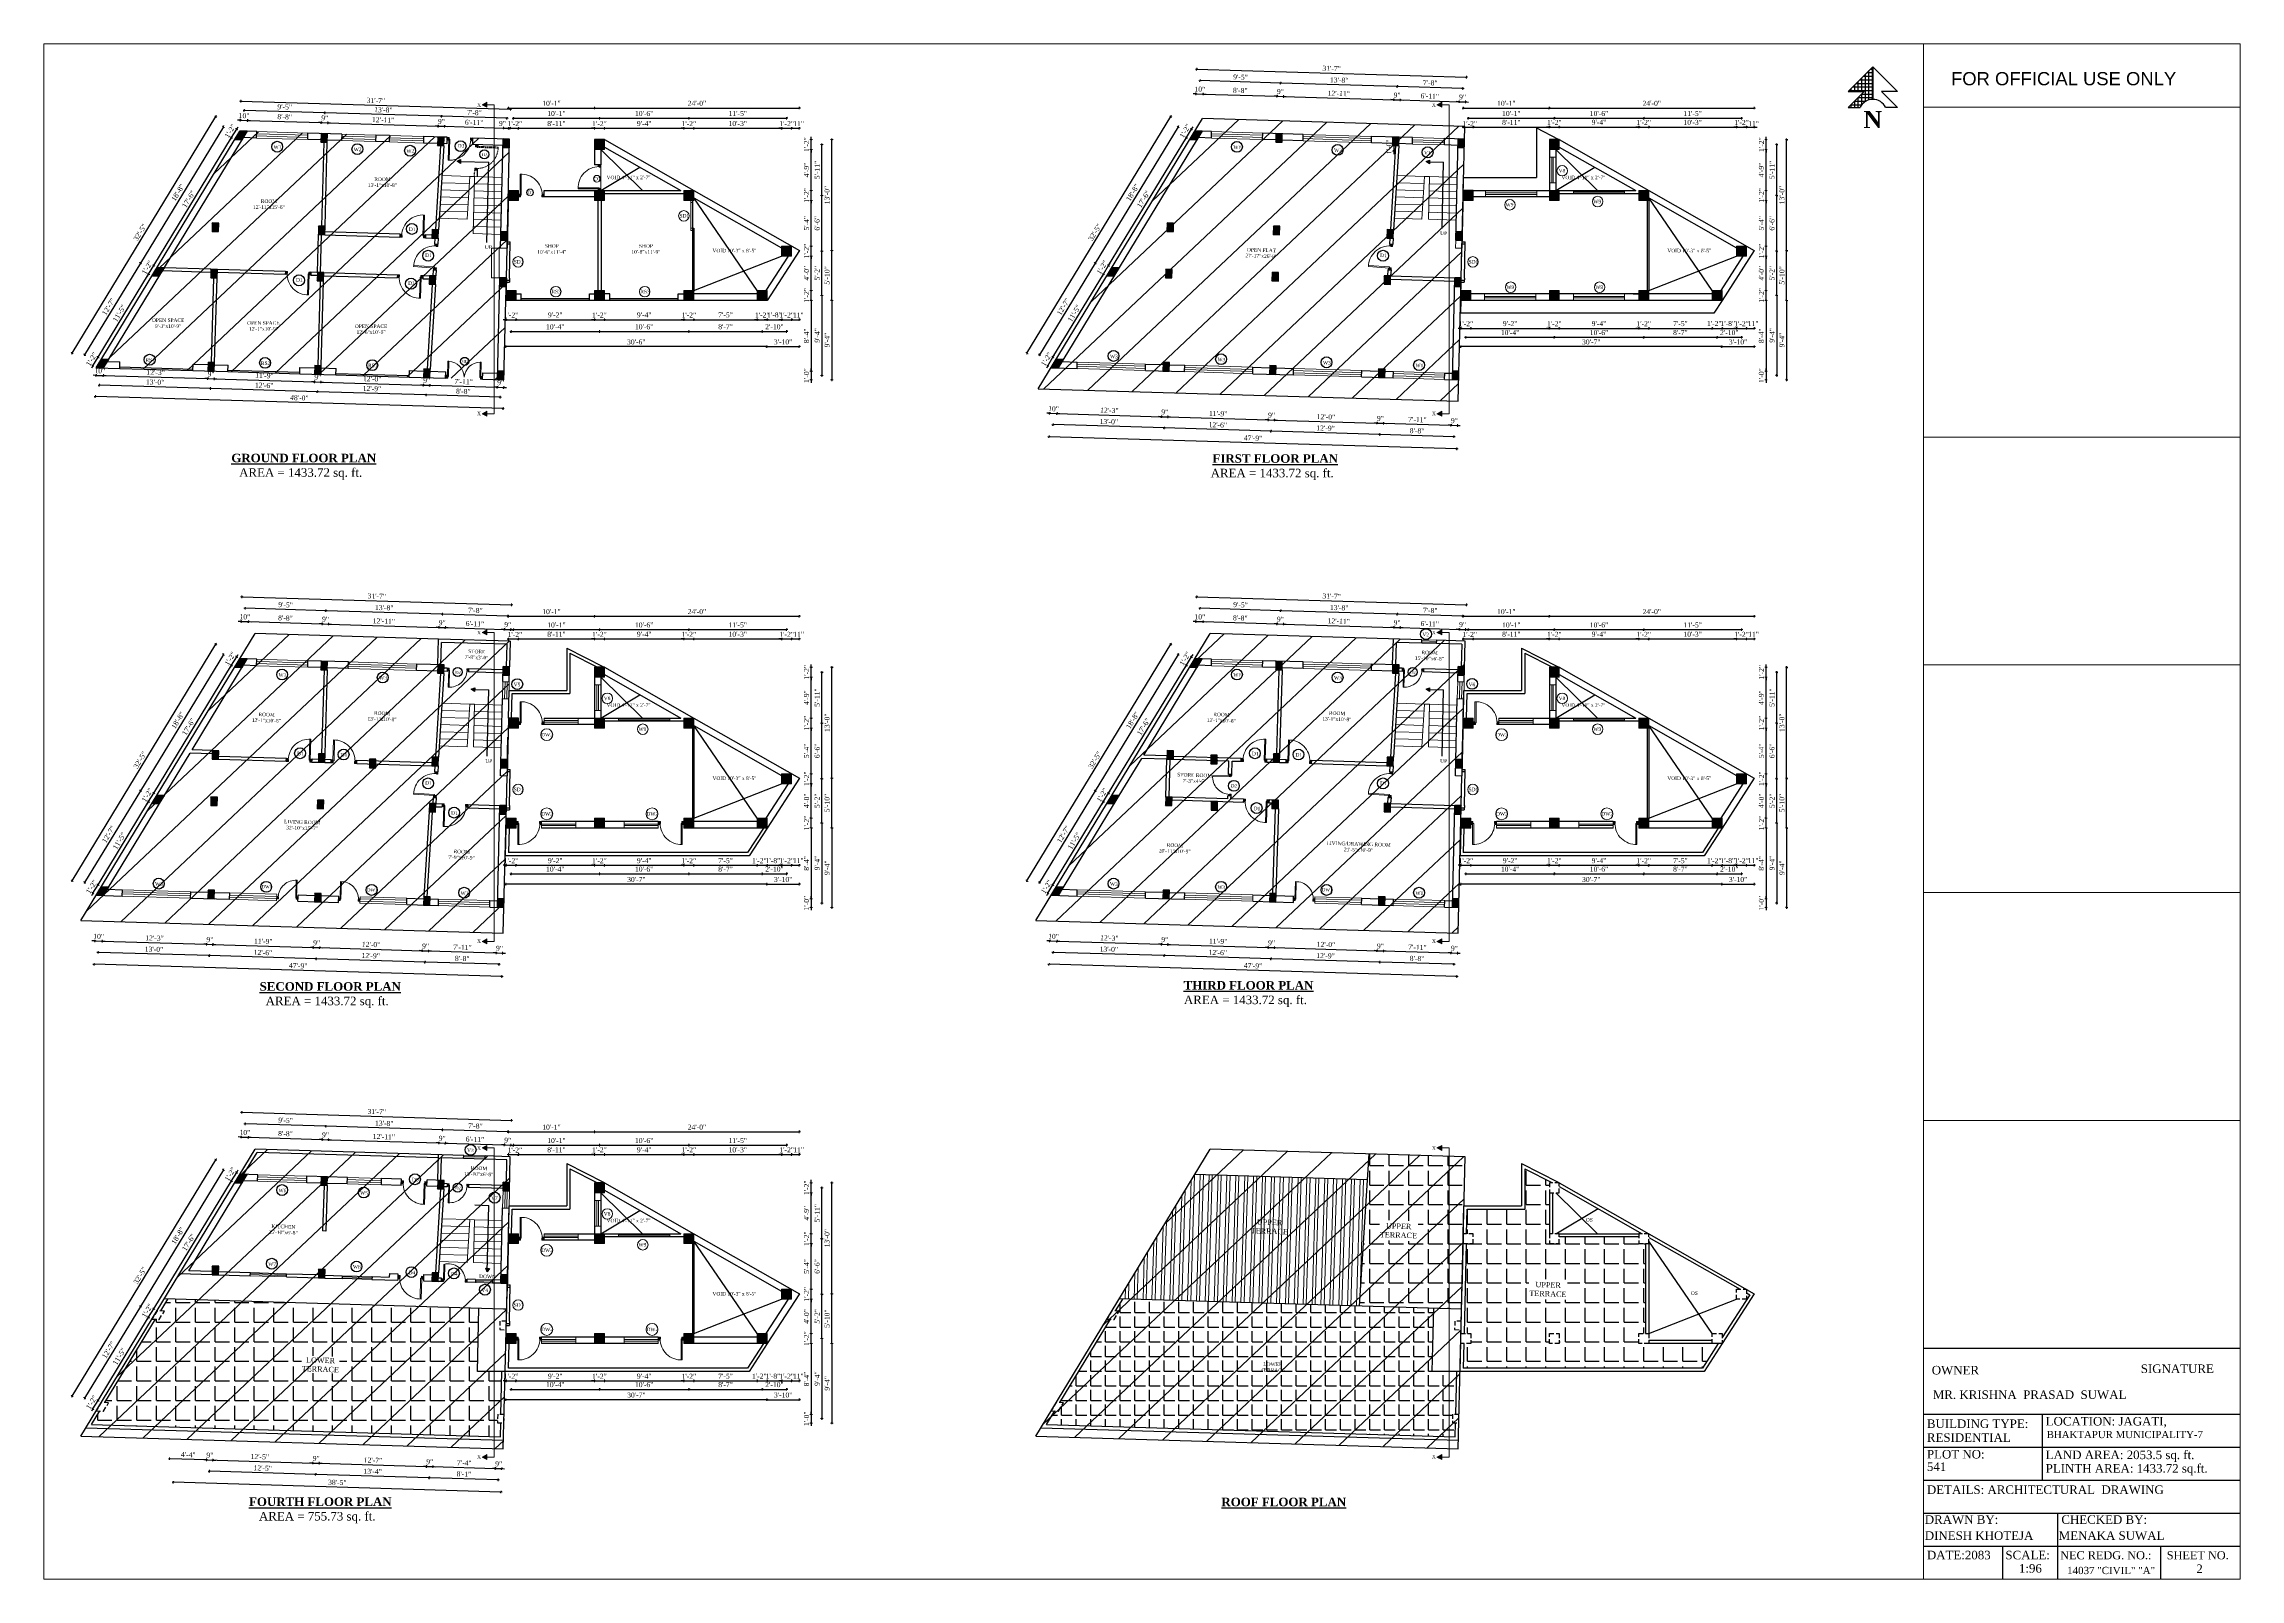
# Model space of a CAD drawing. Header units: inches. Extents: x 4069 to 291496, y -47643 to 12535.
# Drawn here: x 118399 to 121484, y -29056 to -26901 of the extents above; entities that cross this region are included whole.
import ezdxf

# ---------------------------------------------------------------- set-up
doc = ezdxf.new("R2010")
doc.units = ezdxf.units.IN
doc.header["$LTSCALE"] = 5
doc.header["$MEASUREMENT"] = 0
doc.linetypes.add('HIDDEN', pattern=[0.375, 0.25, -0.125])
for name, color, linetype, lineweight in [('1', 7, 'Continuous', 25), ('A-WALL', 7, 'Continuous', 9), ('Dimension', 7, 'Continuous', 18), ('DOOR', 62, 'Continuous', 0), ('Dw', 2, 'Continuous', 18), ('ele1', 21, 'Continuous', 20), ('tefriş', 30, 'Continuous', 9)]:
    doc.layers.add(name, color=color, linetype=linetype, lineweight=lineweight)
doc.layers.add('dim line', color=7, linetype='Continuous', lineweight=15, true_color=0xfab2b2)
doc.layers.add('TEXT', color=6, linetype='Continuous')
doc.layers.add('WALL', color=7, linetype='Continuous')
doc.styles.add('ordinary', font='times.ttf')
doc.styles.get("Standard").update_dxf_attribs({"font": 'arial.ttf'})
doc.dimstyles.new('Copy of 96', dxfattribs={"dimtxt": 7, "dimasz": 4, "dimexe": 0.5, "dimexo": 0.5, "dimgap": 3, "dimtad": 1, "dimdec": 1, "dimzin": 11, "dimdsep": 46, "dimlunit": 4, "dimtxsty": 'ordinary', "dimblk": 'OBLIQUE', "dimcen": 0.09, "dimse1": 1, "dimse2": 1, "dimclrt": 6, "dimazin": 0, "dimtfac": 1, "dimtdec": 1, "dimtix": 1, "dimtmove": 2, "dimatfit": 3, "dimldrblk": 'leader', "dimfxl": 0.5, "dimfxlon": 1, "dimtolj": 1, "dimtzin": 0, "dimarcsym": 0})
pattern_1 = [(0, (-5551.395, -5540.418), (0, 27.5), [20, -7.5]), (90, (-5551.395, -5540.418), (-27.5, 2e-15), [20, -7.5])]

# ---------------------------------------------------------------- blocks, each defined once
blk = doc.blocks.new('SDEGH')
at = {"layer": 'TEXT'}
h = blk.add_hatch(dxfattribs=at)
h.set_pattern_fill('NET', color=256, scale=40, style=0)
h.set_pattern_definition([(0, (43922.391, -13181.093), (0, 5), []), (90, (43922.391, -13181.093), (-5, 3e-16), [])])
h.paths.add_polyline_path([(52300.8, -9226.1), (52266.3, -9260.6), (52288.8, -9260.6), (52266.3, -9283.1), (52282.8, -9283.1, -0.284572), (52300.8, -9272)])
blk.add_line((52300.8, -9226.1), (52300.8, -9272), dxfattribs=at)
at = {"layer": 'WALL'}
for p, q in [((52266.3, -9260.6), (52300.8, -9226.1)), ((52335.4, -9260.6), (52300.8, -9226.1)), ((52266.3, -9260.6), (52288.8, -9260.6)), ((52266.3, -9283.1), (52288.8, -9260.6)), ((52266.3, -9283.1), (52282.8, -9283.1)), ((52335.4, -9260.6), (52312.9, -9260.6)), ((52335.4, -9283.1), (52312.9, -9260.6)), ((52335.4, -9283.1), (52318.8, -9283.1))]:
    blk.add_line(p, q, dxfattribs=at)
blk.add_arc((52300.8, -9292), 20.1, 26.4605, 153.5395, dxfattribs=at)
at = {"layer": 'Defpoints', "insert": (52287.7, -9288.2), "char_height": 24, "width": 23.16, "attachment_point": 1}
blk.add_mtext('{\\fTimes New Roman|b1|i0|c0|p18;N}', dxfattribs=at)
blk = doc.blocks.new('C1a')
at = {"color": 1, "ltscale": 5}
for p, q in [((18657.7, 4625.8), (18648.7, 4625.8)), ((18648.7, 4625.8), (18648.8, 4613.8)), ((18648.8, 4613.8), (18657.8, 4613.8)), ((18657.8, 4613.8), (18657.7, 4625.8))]:
    blk.add_line(p, q, dxfattribs=at)
blk = doc.blocks.new('c2a')
at = {"color": 1, "ltscale": 5}
for p, q in [((18091.6, 4625.8), (18084.8, 4613.8)), ((18084.8, 4613.8), (18095.2, 4613.8)), ((18102, 4625.8), (18091.6, 4625.8)), ((18095.2, 4613.8), (18102, 4625.8))]:
    blk.add_line(p, q, dxfattribs=at)
blk = doc.blocks.new('A$C27B36B59')
at = {"layer": 'DOOR'}
for p, q in [((0, 4), (0, 0)), ((2.5, 4), (0, 4)), ((0, 0), (3, 0)), ((2.5, 2.5), (2.5, 4)), ((3, 2.5), (2.5, 2.5)), ((3, 0), (3, 2.5))]:
    blk.add_line(p, q, dxfattribs=at)
for centre, radius, start, end in [((-1.4, -0.5), 4.75, 22.1411, 72.838), ((1.3, 2.1), 1.64, 45.138, 144.8948), ((2.2, 0.3), 2.49, 83.3149, 152.658), ((0.1, 0.4), 2.05, 349.4875, 93.6805), ((2, -0.5), 2.01, 58.7447, 166.495), ((-0.1, 0.3), 1.13, 343.542, 86.947), ((2.1, -0.4), 1.17, 38.2816, 160.1519)]:
    blk.add_arc(centre, radius, start, end, dxfattribs=at)
blk = doc.blocks.new('D2')
at = {"layer": 'DOOR'}
for p, q in [((74474, 24047.6), (74474, 24018.1)), ((74474, 24047.6), (74475.5, 24047.6)), ((74475.5, 24047.6), (74475.5, 24018.1))]:
    blk.add_line(p, q, dxfattribs=at)
blk.add_arc((74474, 24047.6), 29.5, 180, 272.9146, dxfattribs=at)
at = {"layer": 'DOOR', "xscale": -1, "rotation": 180}
blk.add_blockref('A$C27B36B59', (74442, 24050.1), dxfattribs=at)
at = {"layer": 'DOOR', "rotation": 180}
blk.add_blockref('A$C27B36B59', (74478, 24050.1), dxfattribs=at)
blk = doc.blocks.new('oblique')
at = {"color": 0, "lineweight": -2}
blk.add_line((0.25, 0.25), (-0.25, -0.25), dxfattribs=at)
at = {"layer": 'dim line', "lineweight": 9}
for p, q in [((-0.4375, 0), (0.4375, 0)), ((0, 0.4375), (0, -0.4375))]:
    blk.add_line(p, q, dxfattribs=at)
blk = doc.blocks.new('*D5155')
at = {"layer": 'A-WALL', "color": 0, "lineweight": -2, "ltscale": 50, "transparency": 16777216}
blk.add_line((120379.4, -27452.2), (120275.4, -27449.1), dxfattribs=at)
at = {"layer": 'Defpoints', "color": 0, "ltscale": 50, "transparency": 16777216}
for p in [(120277.8, -27369.2), (120381.8, -27372.3), (120275.4, -27449.1)]:
    blk.add_point(p, dxfattribs=at)
at = {"layer": 'A-WALL', "color": 0, "lineweight": -2, "ltscale": 50, "transparency": 16777216, "xscale": 4, "yscale": 4, "zscale": 4}
for p, rotation in [((120275.4, -27449.1), 178.2899854281383), ((120379.4, -27452.2), 358.2899854281382)]:
    blk.add_blockref('oblique', p, dxfattribs=dict(at, rotation=rotation))
at = {"layer": 'A-WALL', "color": 6, "ltscale": 50, "transparency": 16777216, "insert": (120327.6, -27444), "char_height": 7, "attachment_point": 5, "rotation": 358.29, "style": 'ordinary'}
blk.add_mtext('\\A1;8\'-8"', dxfattribs=at)
blk = doc.blocks.new('_OBLIQUE')
at = {"color": 0, "linetype": 'ByBlock'}
blk.add_line((-0.5, -0.5), (0.5, 0.5), dxfattribs=at)
blk = doc.blocks.new('leader')
at = {"layer": 'Dimension'}
for p, q in [((-4.42, 0), (4.42, 0)), ((0, -4.33), (0, 4.33))]:
    blk.add_line(p, q, dxfattribs=at)
blk = doc.blocks.new('*D5156')
at = {"layer": 'A-WALL', "color": 0, "lineweight": -2, "ltscale": 50, "transparency": 16777216}
blk.add_line((120275.4, -27449.1), (120122.5, -27444.5), dxfattribs=at)
at = {"layer": 'Defpoints', "color": 0, "ltscale": 50, "transparency": 16777216}
for p in [(120124.9, -27364.6), (120277.8, -27369.2), (120122.5, -27444.5)]:
    blk.add_point(p, dxfattribs=at)
at = {"layer": 'A-WALL', "color": 0, "lineweight": -2, "ltscale": 50, "transparency": 16777216, "xscale": 4, "yscale": 4, "zscale": 4}
for p, rotation in [((120122.5, -27444.5), 178.2899854281162), ((120275.4, -27449.1), 358.2899854281162)]:
    blk.add_blockref('oblique', p, dxfattribs=dict(at, rotation=rotation))
at = {"layer": 'A-WALL', "color": 6, "ltscale": 50, "transparency": 16777216, "insert": (120199.1, -27440.2), "char_height": 7, "attachment_point": 5, "rotation": 358.29, "style": 'ordinary'}
blk.add_mtext('\\A1;12\'-9"', dxfattribs=at)
blk = doc.blocks.new('*D5157')
at = {"layer": 'A-WALL', "color": 0, "lineweight": -2, "ltscale": 50, "transparency": 16777216}
blk.add_line((120122.5, -27444.5), (119972.6, -27440), dxfattribs=at)
at = {"layer": 'Defpoints', "color": 0, "ltscale": 50, "transparency": 16777216}
for p in [(119974.9, -27360.1), (120124.9, -27364.6), (119972.6, -27440)]:
    blk.add_point(p, dxfattribs=at)
at = {"layer": 'A-WALL', "color": 0, "lineweight": -2, "ltscale": 50, "transparency": 16777216, "xscale": 4, "yscale": 4, "zscale": 4}
for p, rotation in [((119972.6, -27440), 178.2899854281162), ((120122.5, -27444.5), 358.2899854281162)]:
    blk.add_blockref('oblique', p, dxfattribs=dict(at, rotation=rotation))
at = {"layer": 'A-WALL', "color": 6, "ltscale": 50, "transparency": 16777216, "insert": (120047.7, -27435.7), "char_height": 7, "attachment_point": 5, "rotation": 358.29, "style": 'ordinary'}
blk.add_mtext('\\A1;12\'-6"', dxfattribs=at)
blk = doc.blocks.new('*D5158')
at = {"layer": 'A-WALL', "color": 0, "lineweight": -2, "ltscale": 50, "transparency": 16777216}
blk.add_line((119972.6, -27440), (119816.3, -27435.3), dxfattribs=at)
at = {"layer": 'Defpoints', "color": 0, "ltscale": 50, "transparency": 16777216}
for p in [(119818.7, -27355.5), (119974.9, -27360.1), (119816.3, -27435.3)]:
    blk.add_point(p, dxfattribs=at)
at = {"layer": 'A-WALL', "color": 0, "lineweight": -2, "ltscale": 50, "transparency": 16777216, "xscale": 4, "yscale": 4, "zscale": 4}
for p, rotation in [((119816.3, -27435.3), 178.2899854281162), ((119972.6, -27440), 358.2899854281162)]:
    blk.add_blockref('oblique', p, dxfattribs=dict(at, rotation=rotation))
at = {"layer": 'A-WALL', "color": 6, "ltscale": 50, "transparency": 16777216, "insert": (119894.6, -27431.1), "char_height": 7, "attachment_point": 5, "rotation": 358.29, "style": 'ordinary'}
blk.add_mtext('\\A1;13\'-0"', dxfattribs=at)
blk = doc.blocks.new('*D5159')
at = {"layer": 'A-WALL', "color": 0, "lineweight": -2, "ltscale": 50, "transparency": 16777216}
blk.add_line((120383.4, -27469.3), (119810.6, -27452.2), dxfattribs=at)
at = {"layer": 'Defpoints', "color": 0, "ltscale": 50, "transparency": 16777216}
for p in [(119813.5, -27355.3), (120386.3, -27372.4), (119810.6, -27452.2)]:
    blk.add_point(p, dxfattribs=at)
at = {"layer": 'A-WALL', "color": 0, "lineweight": -2, "ltscale": 50, "transparency": 16777216, "xscale": 4, "yscale": 4, "zscale": 4}
for p, rotation in [((119810.6, -27452.2), 178.2899854281162), ((120383.4, -27469.3), 358.2899854281162)]:
    blk.add_blockref('oblique', p, dxfattribs=dict(at, rotation=rotation))
at = {"layer": 'A-WALL', "color": 6, "ltscale": 50, "transparency": 16777216, "insert": (120097.2, -27454.2), "char_height": 7, "attachment_point": 5, "rotation": 358.29, "style": 'ordinary'}
blk.add_mtext('\\A1;47\'-9"', dxfattribs=at)
blk = doc.blocks.new('*D5160')
at = {"layer": 'A-WALL', "color": 0, "lineweight": -2, "ltscale": 50, "transparency": 16777216}
for p, q in [((119808.9, -27352.5), (119806.9, -27355.9)), ((119808.9, -27352.5), (119816.1, -27340.7)), ((119816.1, -27340.7), (119818.2, -27337.3))]:
    blk.add_line(p, q, dxfattribs=at)
at = {"layer": 'Defpoints', "color": 0, "ltscale": 50, "transparency": 16777216}
for p in [(119813.5, -27355.3), (119816.1, -27340.7), (119820.7, -27343.5)]:
    blk.add_point(p, dxfattribs=at)
at = {"layer": 'A-WALL', "color": 0, "lineweight": -2, "ltscale": 50, "transparency": 16777216, "xscale": 4, "yscale": 4, "zscale": 4}
for p, rotation in [((119808.9, -27352.5), 58.70147092242097), ((119816.1, -27340.7), 238.701470922421)]:
    blk.add_blockref('oblique', p, dxfattribs=dict(at, rotation=rotation))
at = {"layer": 'A-WALL', "color": 6, "ltscale": 50, "transparency": 16777216, "insert": (119807, -27343.3), "char_height": 7, "attachment_point": 5, "rotation": 58.7015, "style": 'ordinary'}
blk.add_mtext('\\A1;1\'-2"', dxfattribs=at)
blk = doc.blocks.new('*D5161')
at = {"layer": 'A-WALL', "color": 0, "lineweight": -2, "ltscale": 50, "transparency": 16777216}
blk.add_line((119816.1, -27340.7), (119887.2, -27223.8), dxfattribs=at)
at = {"layer": 'Defpoints', "color": 0, "ltscale": 50, "transparency": 16777216}
for p in [(119887.2, -27223.8), (119891.8, -27226.6), (119820.7, -27343.5)]:
    blk.add_point(p, dxfattribs=at)
at = {"layer": 'A-WALL', "color": 0, "lineweight": -2, "ltscale": 50, "transparency": 16777216, "xscale": 4, "yscale": 4, "zscale": 4}
for p, rotation in [((119887.2, -27223.8), 58.70147092271232), ((119816.1, -27340.7), 238.7014709227123)]:
    blk.add_blockref('oblique', p, dxfattribs=dict(at, rotation=rotation))
at = {"layer": 'A-WALL', "color": 6, "ltscale": 50, "transparency": 16777216, "insert": (119846.1, -27278.9), "char_height": 7, "attachment_point": 5, "rotation": 58.7015, "style": 'ordinary'}
blk.add_mtext('\\A1;11\'-5"', dxfattribs=at)
blk = doc.blocks.new('*D5162')
at = {"layer": 'A-WALL', "color": 0, "lineweight": -2, "ltscale": 50, "transparency": 16777216}
for p, q in [((119894.4, -27212), (119896.5, -27208.6)), ((119887.2, -27223.8), (119885.1, -27227.2)), ((119887.2, -27223.8), (119894.4, -27212))]:
    blk.add_line(p, q, dxfattribs=at)
at = {"layer": 'Defpoints', "color": 0, "ltscale": 50, "transparency": 16777216}
for p in [(119891.8, -27226.6), (119894.4, -27212), (119898.9, -27214.8)]:
    blk.add_point(p, dxfattribs=at)
at = {"layer": 'A-WALL', "color": 0, "lineweight": -2, "ltscale": 50, "transparency": 16777216, "xscale": 4, "yscale": 4, "zscale": 4}
for p, rotation in [((119887.2, -27223.8), 58.70147092271233), ((119894.4, -27212), 238.7014709227123)]:
    blk.add_blockref('oblique', p, dxfattribs=dict(at, rotation=rotation))
at = {"layer": 'A-WALL', "color": 6, "ltscale": 50, "transparency": 16777216, "insert": (119885.2, -27214.5), "char_height": 7, "attachment_point": 5, "rotation": 58.7015, "style": 'ordinary'}
blk.add_mtext('\\A1;1\'-2"', dxfattribs=at)
blk = doc.blocks.new('*D5163')
at = {"layer": 'A-WALL', "color": 0, "lineweight": -2, "ltscale": 50, "transparency": 16777216}
blk.add_line((119894.4, -27212), (120003.7, -27032.2), dxfattribs=at)
at = {"layer": 'Defpoints', "color": 0, "ltscale": 50, "transparency": 16777216}
for p in [(120003.7, -27032.2), (120008.3, -27035), (119898.9, -27214.8)]:
    blk.add_point(p, dxfattribs=at)
at = {"layer": 'A-WALL', "color": 0, "lineweight": -2, "ltscale": 50, "transparency": 16777216, "xscale": 4, "yscale": 4, "zscale": 4}
for p, rotation in [((120003.7, -27032.2), 58.70147092271232), ((119894.4, -27212), 238.7014709227123)]:
    blk.add_blockref('oblique', p, dxfattribs=dict(at, rotation=rotation))
at = {"layer": 'A-WALL', "color": 6, "ltscale": 50, "transparency": 16777216, "insert": (119943.4, -27118.7), "char_height": 7, "attachment_point": 5, "rotation": 58.7015, "style": 'ordinary'}
blk.add_mtext('\\A1;17\'-6"', dxfattribs=at)
blk = doc.blocks.new('*D5164')
at = {"layer": 'A-WALL', "color": 0, "lineweight": -2, "ltscale": 50, "transparency": 16777216}
for p, q in [((120003.7, -27032.2), (120010.9, -27020.4)), ((120010.9, -27020.4), (120012.9, -27017)), ((120003.7, -27032.2), (120001.6, -27035.6))]:
    blk.add_line(p, q, dxfattribs=at)
at = {"layer": 'Defpoints', "color": 0, "ltscale": 50, "transparency": 16777216}
for p in [(120010.9, -27020.4), (120015.4, -27023.2), (120008.3, -27035)]:
    blk.add_point(p, dxfattribs=at)
at = {"layer": 'A-WALL', "color": 0, "lineweight": -2, "ltscale": 50, "transparency": 16777216, "xscale": 4, "yscale": 4, "zscale": 4}
for p, rotation in [((120010.9, -27020.4), 238.7014709227123), ((120003.7, -27032.2), 58.70147092271233)]:
    blk.add_blockref('oblique', p, dxfattribs=dict(at, rotation=rotation))
at = {"layer": 'A-WALL', "color": 6, "ltscale": 50, "transparency": 16777216, "insert": (120001.7, -27022.9), "char_height": 7, "attachment_point": 5, "rotation": 58.7015, "style": 'ordinary'}
blk.add_mtext('\\A1;1\'-2"', dxfattribs=at)
blk = doc.blocks.new('*D5165')
at = {"layer": 'A-WALL', "color": 0, "lineweight": -2, "ltscale": 50, "transparency": 16777216}
blk.add_line((119992.1, -27017), (119875.6, -27208.7), dxfattribs=at)
at = {"layer": 'Defpoints', "color": 0, "ltscale": 50, "transparency": 16777216}
for p in [(120011.8, -27029.1), (119875.6, -27208.7), (119895.4, -27220.7)]:
    blk.add_point(p, dxfattribs=at)
at = {"layer": 'A-WALL', "color": 0, "lineweight": -2, "ltscale": 50, "transparency": 16777216, "xscale": 4, "yscale": 4, "zscale": 4}
for p, rotation in [((119992.1, -27017), 58.70147092240706), ((119875.6, -27208.7), 238.7014709224071)]:
    blk.add_blockref('oblique', p, dxfattribs=dict(at, rotation=rotation))
at = {"layer": 'A-WALL', "color": 6, "ltscale": 50, "transparency": 16777216, "insert": (119928.2, -27109.4), "char_height": 7, "attachment_point": 5, "rotation": 58.7015, "style": 'ordinary'}
blk.add_mtext('\\A1;18\'-8"', dxfattribs=at)
blk = doc.blocks.new('*D5166')
at = {"layer": 'A-WALL', "color": 0, "lineweight": -2, "ltscale": 50, "transparency": 16777216}
blk.add_line((119875.6, -27208.7), (119797.3, -27337.4), dxfattribs=at)
at = {"layer": 'Defpoints', "color": 0, "ltscale": 50, "transparency": 16777216}
for p in [(119895.4, -27220.7), (119797.3, -27337.4), (119817.1, -27349.4)]:
    blk.add_point(p, dxfattribs=at)
at = {"layer": 'A-WALL', "color": 0, "lineweight": -2, "ltscale": 50, "transparency": 16777216, "xscale": 4, "yscale": 4, "zscale": 4}
for p, rotation in [((119875.6, -27208.7), 58.70147092271233), ((119797.3, -27337.4), 238.7014709227123)]:
    blk.add_blockref('oblique', p, dxfattribs=dict(at, rotation=rotation))
at = {"layer": 'A-WALL', "color": 6, "ltscale": 50, "transparency": 16777216, "insert": (119830.8, -27269.6), "char_height": 7, "attachment_point": 5, "rotation": 58.7015, "style": 'ordinary'}
blk.add_mtext('\\A1;12\'-7"', dxfattribs=at)
blk = doc.blocks.new('*D5167')
at = {"layer": 'A-WALL', "color": 0, "lineweight": -2, "ltscale": 50, "transparency": 16777216}
blk.add_line((119779.7, -27334.8), (119981.7, -27002.6), dxfattribs=at)
at = {"layer": 'Defpoints', "color": 0, "ltscale": 50, "transparency": 16777216}
for p in [(119981.7, -27002.6), (120015.4, -27023.2), (119813.5, -27355.3)]:
    blk.add_point(p, dxfattribs=at)
at = {"layer": 'A-WALL', "color": 0, "lineweight": -2, "ltscale": 50, "transparency": 16777216, "xscale": 4, "yscale": 4, "zscale": 4}
for p, rotation in [((119981.7, -27002.6), 58.70147092240533), ((119779.7, -27334.8), 238.7014709224053)]:
    blk.add_blockref('oblique', p, dxfattribs=dict(at, rotation=rotation))
at = {"layer": 'A-WALL', "color": 6, "ltscale": 50, "transparency": 16777216, "insert": (119875.1, -27165.3), "char_height": 7, "attachment_point": 5, "rotation": 58.7015, "style": 'ordinary'}
blk.add_mtext('\\A1;32\'-5"', dxfattribs=at)
blk = doc.blocks.new('*D5168')
at = {"layer": 'A-WALL', "color": 0, "lineweight": -2, "ltscale": 50, "transparency": 16777216}
for p, q in [((120017, -26970.8), (120013, -26970.7)), ((120017, -26970.8), (120027.3, -26971.1)), ((120027.3, -26971.1), (120031.3, -26971.3))]:
    blk.add_line(p, q, dxfattribs=at)
at = {"layer": 'Defpoints', "color": 0, "ltscale": 50, "transparency": 16777216}
for p in [(120027.3, -26971.1), (120015.4, -27023.2), (120025.8, -27023.5)]:
    blk.add_point(p, dxfattribs=at)
at = {"layer": 'A-WALL', "color": 0, "lineweight": -2, "ltscale": 50, "transparency": 16777216, "xscale": 4, "yscale": 4, "zscale": 4}
for p, rotation in [((120017, -26970.8), 358.2899854281655), ((120027.3, -26971.1), 178.2899854281655)]:
    blk.add_blockref('oblique', p, dxfattribs=dict(at, rotation=rotation))
at = {"layer": 'A-WALL', "color": 6, "ltscale": 50, "transparency": 16777216, "insert": (120022.4, -26964.4), "char_height": 7, "attachment_point": 5, "rotation": 358.29, "style": 'ordinary'}
blk.add_mtext('\\A1;10"', dxfattribs=at)
blk = doc.blocks.new('*D5169')
at = {"layer": 'A-WALL', "color": 0, "lineweight": -2, "ltscale": 50, "transparency": 16777216}
blk.add_line((120027.3, -26971.1), (120130.9, -26974.2), dxfattribs=at)
at = {"layer": 'Defpoints', "color": 0, "ltscale": 50, "transparency": 16777216}
for p in [(120130.9, -26974.2), (120025.8, -27023.5), (120129.4, -27026.6)]:
    blk.add_point(p, dxfattribs=at)
at = {"layer": 'A-WALL', "color": 0, "lineweight": -2, "ltscale": 50, "transparency": 16777216, "xscale": 4, "yscale": 4, "zscale": 4}
for p, rotation in [((120027.3, -26971.1), 178.2899854281162), ((120130.9, -26974.2), 358.2899854281162)]:
    blk.add_blockref('oblique', p, dxfattribs=dict(at, rotation=rotation))
at = {"layer": 'A-WALL', "color": 6, "ltscale": 50, "transparency": 16777216, "insert": (120079.3, -26966.1), "char_height": 7, "attachment_point": 5, "rotation": 358.29, "style": 'ordinary'}
blk.add_mtext('\\A1;8\'-8"', dxfattribs=at)
blk = doc.blocks.new('*D5170')
at = {"layer": 'A-WALL', "color": 0, "lineweight": -2, "ltscale": 50, "transparency": 16777216}
for p, q in [((120130.9, -26974.2), (120126.9, -26974.1)), ((120130.9, -26974.2), (120139.9, -26974.5)), ((120139.9, -26974.5), (120143.9, -26974.6))]:
    blk.add_line(p, q, dxfattribs=at)
at = {"layer": 'Defpoints', "color": 0, "ltscale": 50, "transparency": 16777216}
for p in [(120139.9, -26974.5), (120129.4, -27026.6), (120138.4, -27026.8)]:
    blk.add_point(p, dxfattribs=at)
at = {"layer": 'A-WALL', "color": 0, "lineweight": -2, "ltscale": 50, "transparency": 16777216, "xscale": 4, "yscale": 4, "zscale": 4}
for p, rotation in [((120130.9, -26974.2), 358.2899854281162), ((120139.9, -26974.5), 178.2899854281162)]:
    blk.add_blockref('oblique', p, dxfattribs=dict(at, rotation=rotation))
at = {"layer": 'A-WALL', "color": 6, "ltscale": 50, "transparency": 16777216, "insert": (120135.6, -26967.8), "char_height": 7, "attachment_point": 5, "rotation": 358.29, "style": 'ordinary'}
blk.add_mtext('\\A1;9"', dxfattribs=at)
blk = doc.blocks.new('*D5171')
at = {"layer": 'A-WALL', "color": 0, "lineweight": -2, "ltscale": 50, "transparency": 16777216}
blk.add_line((120139.9, -26974.5), (120294.9, -26979.1), dxfattribs=at)
at = {"layer": 'Defpoints', "color": 0, "ltscale": 50, "transparency": 16777216}
for p in [(120294.9, -26979.1), (120138.4, -27026.8), (120293.3, -27031.5)]:
    blk.add_point(p, dxfattribs=at)
at = {"layer": 'A-WALL', "color": 0, "lineweight": -2, "ltscale": 50, "transparency": 16777216, "xscale": 4, "yscale": 4, "zscale": 4}
for p, rotation in [((120139.9, -26974.5), 178.2899854281162), ((120294.9, -26979.1), 358.2899854281162)]:
    blk.add_blockref('oblique', p, dxfattribs=dict(at, rotation=rotation))
at = {"layer": 'A-WALL', "color": 6, "ltscale": 50, "transparency": 16777216, "insert": (120217.6, -26970.3), "char_height": 7, "attachment_point": 5, "rotation": 358.29, "style": 'ordinary'}
blk.add_mtext('\\A1;12\'-11"', dxfattribs=at)
blk = doc.blocks.new('*D5172')
at = {"layer": 'A-WALL', "color": 0, "lineweight": -2, "ltscale": 50, "transparency": 16777216}
for p, q in [((120294.9, -26979.1), (120290.9, -26979)), ((120294.9, -26979.1), (120303.9, -26979.4)), ((120303.9, -26979.4), (120307.9, -26979.5))]:
    blk.add_line(p, q, dxfattribs=at)
at = {"layer": 'Defpoints', "color": 0, "ltscale": 50, "transparency": 16777216}
for p in [(120303.9, -26979.4), (120293.3, -27031.5), (120302.3, -27031.7)]:
    blk.add_point(p, dxfattribs=at)
at = {"layer": 'A-WALL', "color": 0, "lineweight": -2, "ltscale": 50, "transparency": 16777216, "xscale": 4, "yscale": 4, "zscale": 4}
for p, rotation in [((120294.9, -26979.1), 358.2899854281162), ((120303.9, -26979.4), 178.2899854281162)]:
    blk.add_blockref('oblique', p, dxfattribs=dict(at, rotation=rotation))
at = {"layer": 'A-WALL', "color": 6, "ltscale": 50, "transparency": 16777216, "insert": (120299.6, -26972.7), "char_height": 7, "attachment_point": 5, "rotation": 358.29, "style": 'ordinary'}
blk.add_mtext('\\A1;9"', dxfattribs=at)
blk = doc.blocks.new('*D5173')
at = {"layer": 'A-WALL', "color": 0, "lineweight": -2, "ltscale": 50, "transparency": 16777216}
blk.add_line((120303.9, -26979.4), (120386.8, -26981.9), dxfattribs=at)
at = {"layer": 'Defpoints', "color": 0, "ltscale": 50, "transparency": 16777216}
for p in [(120386.8, -26981.9), (120302.3, -27031.7), (120385.3, -27034.2)]:
    blk.add_point(p, dxfattribs=at)
at = {"layer": 'A-WALL', "color": 0, "lineweight": -2, "ltscale": 50, "transparency": 16777216, "xscale": 4, "yscale": 4, "zscale": 4}
for p, rotation in [((120303.9, -26979.4), 178.2899854281162), ((120386.8, -26981.9), 358.2899854281162)]:
    blk.add_blockref('oblique', p, dxfattribs=dict(at, rotation=rotation))
at = {"layer": 'A-WALL', "color": 6, "ltscale": 50, "transparency": 16777216, "insert": (120345.5, -26974.1), "char_height": 7, "attachment_point": 5, "rotation": 358.29, "style": 'ordinary'}
blk.add_mtext('\\A1;6\'-11"', dxfattribs=at)
blk = doc.blocks.new('*D5174')
at = {"layer": 'A-WALL', "color": 0, "lineweight": -2, "ltscale": 50, "transparency": 16777216}
for p, q in [((120386.8, -26981.9), (120382.8, -26981.8)), ((120386.8, -26981.9), (120395.8, -26982.1)), ((120395.8, -26982.1), (120399.8, -26982.3))]:
    blk.add_line(p, q, dxfattribs=at)
at = {"layer": 'Defpoints', "color": 0, "ltscale": 50, "transparency": 16777216}
for p in [(120395.8, -26982.1), (120385.3, -27034.2), (120394.3, -27034.5)]:
    blk.add_point(p, dxfattribs=at)
at = {"layer": 'A-WALL', "color": 0, "lineweight": -2, "ltscale": 50, "transparency": 16777216, "xscale": 4, "yscale": 4, "zscale": 4}
for p, rotation in [((120386.8, -26981.9), 358.2899854281162), ((120395.8, -26982.1), 178.2899854281162)]:
    blk.add_blockref('oblique', p, dxfattribs=dict(at, rotation=rotation))
at = {"layer": 'A-WALL', "color": 6, "ltscale": 50, "transparency": 16777216, "insert": (120391.5, -26975.4), "char_height": 7, "attachment_point": 5, "rotation": 358.29, "style": 'ordinary'}
blk.add_mtext('\\A1;9"', dxfattribs=at)
blk = doc.blocks.new('*D5175')
at = {"layer": 'A-WALL', "color": 0, "lineweight": -2, "ltscale": 50, "transparency": 16777216}
blk.add_line((120391.9, -26963.3), (120299.9, -26960.6), dxfattribs=at)
at = {"layer": 'Defpoints', "color": 0, "ltscale": 50, "transparency": 16777216}
for p in [(120299.9, -26960.6), (120297.8, -27031.6), (120389.8, -27034.4)]:
    blk.add_point(p, dxfattribs=at)
at = {"layer": 'A-WALL', "color": 0, "lineweight": -2, "ltscale": 50, "transparency": 16777216, "xscale": 4, "yscale": 4, "zscale": 4}
for p, rotation in [((120299.9, -26960.6), 178.2899854281389), ((120391.9, -26963.3), 358.2899854281389)]:
    blk.add_blockref('oblique', p, dxfattribs=dict(at, rotation=rotation))
at = {"layer": 'A-WALL', "color": 6, "ltscale": 50, "transparency": 16777216, "insert": (120346.1, -26955.4), "char_height": 7, "attachment_point": 5, "rotation": 358.29, "style": 'ordinary'}
blk.add_mtext('\\A1;7\'-8"', dxfattribs=at)
blk = doc.blocks.new('*D5176')
at = {"layer": 'A-WALL', "color": 0, "lineweight": -2, "ltscale": 50, "transparency": 16777216}
blk.add_line((120299.9, -26960.6), (120136, -26955.7), dxfattribs=at)
at = {"layer": 'Defpoints', "color": 0, "ltscale": 50, "transparency": 16777216}
for p in [(120136, -26955.7), (120133.9, -27026.7), (120297.8, -27031.6)]:
    blk.add_point(p, dxfattribs=at)
at = {"layer": 'A-WALL', "color": 0, "lineweight": -2, "ltscale": 50, "transparency": 16777216, "xscale": 4, "yscale": 4, "zscale": 4}
for p, rotation in [((120136, -26955.7), 178.2899854281162), ((120299.9, -26960.6), 358.2899854281162)]:
    blk.add_blockref('oblique', p, dxfattribs=dict(at, rotation=rotation))
at = {"layer": 'A-WALL', "color": 6, "ltscale": 50, "transparency": 16777216, "insert": (120218.2, -26951.6), "char_height": 7, "attachment_point": 5, "rotation": 358.29, "style": 'ordinary'}
blk.add_mtext('\\A1;13\'-8"', dxfattribs=at)
blk = doc.blocks.new('*D5177')
at = {"layer": 'A-WALL', "color": 0, "lineweight": -2, "ltscale": 50, "transparency": 16777216}
blk.add_line((120136, -26955.7), (120022.7, -26952.3), dxfattribs=at)
at = {"layer": 'Defpoints', "color": 0, "ltscale": 50, "transparency": 16777216}
for p in [(120022.7, -26952.3), (120020.6, -27023.3), (120133.9, -27026.7)]:
    blk.add_point(p, dxfattribs=at)
at = {"layer": 'A-WALL', "color": 0, "lineweight": -2, "ltscale": 50, "transparency": 16777216, "xscale": 4, "yscale": 4, "zscale": 4}
for p, rotation in [((120022.7, -26952.3), 178.2899854281162), ((120136, -26955.7), 358.2899854281162)]:
    blk.add_blockref('oblique', p, dxfattribs=dict(at, rotation=rotation))
at = {"layer": 'A-WALL', "color": 6, "ltscale": 50, "transparency": 16777216, "insert": (120079.6, -26947.4), "char_height": 7, "attachment_point": 5, "rotation": 358.29, "style": 'ordinary'}
blk.add_mtext('\\A1;9\'-5"', dxfattribs=at)
blk = doc.blocks.new('*D5178')
at = {"layer": 'A-WALL', "color": 0, "lineweight": -2, "ltscale": 50, "transparency": 16777216}
blk.add_line((120018, -26936.2), (120396.9, -26947.5), dxfattribs=at)
at = {"layer": 'Defpoints', "color": 0, "ltscale": 50, "transparency": 16777216}
for p in [(120396.9, -26947.5), (120015.4, -27023.2), (120394.3, -27034.5)]:
    blk.add_point(p, dxfattribs=at)
at = {"layer": 'A-WALL', "color": 0, "lineweight": -2, "ltscale": 50, "transparency": 16777216, "xscale": 4, "yscale": 4, "zscale": 4}
for p, rotation in [((120018, -26936.2), 178.2899854281162), ((120396.9, -26947.5), 358.2899854281162)]:
    blk.add_blockref('oblique', p, dxfattribs=dict(at, rotation=rotation))
at = {"layer": 'A-WALL', "color": 6, "ltscale": 50, "transparency": 16777216, "insert": (120207.6, -26935.2), "char_height": 7, "attachment_point": 5, "rotation": 358.29, "style": 'ordinary'}
blk.add_mtext('\\A1;31\'-7"', dxfattribs=at)
blk = doc.blocks.new('*D5179')
at = {"layer": 'A-WALL', "color": 0, "lineweight": -2, "ltscale": 50, "transparency": 16777216}
for p, q in [((119811.6, -27419.4), (119807.6, -27419.3)), ((119811.6, -27419.4), (119821.9, -27419.7)), ((119821.9, -27419.7), (119825.9, -27419.8))]:
    blk.add_line(p, q, dxfattribs=at)
at = {"layer": 'Defpoints', "color": 0, "ltscale": 50, "transparency": 16777216}
for p in [(119813.5, -27355.3), (119823.9, -27355.6), (119821.9, -27419.7)]:
    blk.add_point(p, dxfattribs=at)
at = {"layer": 'A-WALL', "color": 0, "lineweight": -2, "ltscale": 50, "transparency": 16777216, "xscale": 4, "yscale": 4, "zscale": 4}
for p, rotation in [((119811.6, -27419.4), 358.2899854281162), ((119821.9, -27419.7), 178.2899854281162)]:
    blk.add_blockref('oblique', p, dxfattribs=dict(at, rotation=rotation))
at = {"layer": 'A-WALL', "color": 6, "ltscale": 50, "transparency": 16777216, "insert": (119817, -27413), "char_height": 7, "attachment_point": 5, "rotation": 358.29, "style": 'ordinary'}
blk.add_mtext('\\A1;10"', dxfattribs=at)
blk = doc.blocks.new('*D5180')
at = {"layer": 'A-WALL', "color": 0, "lineweight": -2, "ltscale": 50, "transparency": 16777216}
blk.add_line((119821.9, -27419.7), (119968.5, -27424.1), dxfattribs=at)
at = {"layer": 'Defpoints', "color": 0, "ltscale": 50, "transparency": 16777216}
for p in [(119823.9, -27355.6), (119970.4, -27360), (119968.5, -27424.1)]:
    blk.add_point(p, dxfattribs=at)
at = {"layer": 'A-WALL', "color": 0, "lineweight": -2, "ltscale": 50, "transparency": 16777216, "xscale": 4, "yscale": 4, "zscale": 4}
for p, rotation in [((119821.9, -27419.7), 178.2899854281162), ((119968.5, -27424.1), 358.2899854281162)]:
    blk.add_blockref('oblique', p, dxfattribs=dict(at, rotation=rotation))
at = {"layer": 'A-WALL', "color": 6, "ltscale": 50, "transparency": 16777216, "insert": (119895.4, -27415.3), "char_height": 7, "attachment_point": 5, "rotation": 358.29, "style": 'ordinary'}
blk.add_mtext('\\A1;12\'-3"', dxfattribs=at)
blk = doc.blocks.new('*D5181')
at = {"layer": 'A-WALL', "color": 0, "lineweight": -2, "ltscale": 50, "transparency": 16777216}
for p, q in [((119968.5, -27424.1), (119964.5, -27424)), ((119968.5, -27424.1), (119977.5, -27424.4)), ((119977.5, -27424.4), (119981.5, -27424.5))]:
    blk.add_line(p, q, dxfattribs=at)
at = {"layer": 'Defpoints', "color": 0, "ltscale": 50, "transparency": 16777216}
for p in [(119970.4, -27360), (119979.4, -27360.3), (119977.5, -27424.4)]:
    blk.add_point(p, dxfattribs=at)
at = {"layer": 'A-WALL', "color": 0, "lineweight": -2, "ltscale": 50, "transparency": 16777216, "xscale": 4, "yscale": 4, "zscale": 4}
for p, rotation in [((119968.5, -27424.1), 358.2899854281162), ((119977.5, -27424.4), 178.2899854281162)]:
    blk.add_blockref('oblique', p, dxfattribs=dict(at, rotation=rotation))
at = {"layer": 'A-WALL', "color": 6, "ltscale": 50, "transparency": 16777216, "insert": (119973.2, -27417.6), "char_height": 7, "attachment_point": 5, "rotation": 358.29, "style": 'ordinary'}
blk.add_mtext('\\A1;9"', dxfattribs=at)
blk = doc.blocks.new('*D5182')
at = {"layer": 'A-WALL', "color": 0, "lineweight": -2, "ltscale": 50, "transparency": 16777216}
blk.add_line((119977.5, -27424.4), (120118.5, -27428.6), dxfattribs=at)
at = {"layer": 'Defpoints', "color": 0, "ltscale": 50, "transparency": 16777216}
for p in [(119979.4, -27360.3), (120120.4, -27364.5), (120118.5, -27428.6)]:
    blk.add_point(p, dxfattribs=at)
at = {"layer": 'A-WALL', "color": 0, "lineweight": -2, "ltscale": 50, "transparency": 16777216, "xscale": 4, "yscale": 4, "zscale": 4}
for p, rotation in [((119977.5, -27424.4), 178.2899854281162), ((120118.5, -27428.6), 358.2899854281162)]:
    blk.add_blockref('oblique', p, dxfattribs=dict(at, rotation=rotation))
at = {"layer": 'A-WALL', "color": 6, "ltscale": 50, "transparency": 16777216, "insert": (120048.2, -27419.9), "char_height": 7, "attachment_point": 5, "rotation": 358.29, "style": 'ordinary'}
blk.add_mtext('\\A1;11\'-9"', dxfattribs=at)
blk = doc.blocks.new('*D5183')
at = {"layer": 'A-WALL', "color": 0, "lineweight": -2, "ltscale": 50, "transparency": 16777216}
for p, q in [((120118.5, -27428.6), (120114.5, -27428.4)), ((120118.5, -27428.6), (120127.5, -27428.8)), ((120127.5, -27428.8), (120131.5, -27428.9))]:
    blk.add_line(p, q, dxfattribs=at)
at = {"layer": 'Defpoints', "color": 0, "ltscale": 50, "transparency": 16777216}
for p in [(120120.4, -27364.5), (120129.4, -27364.7), (120127.5, -27428.8)]:
    blk.add_point(p, dxfattribs=at)
at = {"layer": 'A-WALL', "color": 0, "lineweight": -2, "ltscale": 50, "transparency": 16777216, "xscale": 4, "yscale": 4, "zscale": 4}
for p, rotation in [((120118.5, -27428.6), 358.2899854281162), ((120127.5, -27428.8), 178.2899854281162)]:
    blk.add_blockref('oblique', p, dxfattribs=dict(at, rotation=rotation))
at = {"layer": 'A-WALL', "color": 6, "ltscale": 50, "transparency": 16777216, "insert": (120123.2, -27422.1), "char_height": 7, "attachment_point": 5, "rotation": 358.29, "style": 'ordinary'}
blk.add_mtext('\\A1;9"', dxfattribs=at)
blk = doc.blocks.new('*D5184')
at = {"layer": 'A-WALL', "color": 0, "lineweight": -2, "ltscale": 50, "transparency": 16777216}
blk.add_line((120127.5, -27428.8), (120271.4, -27433.1), dxfattribs=at)
at = {"layer": 'Defpoints', "color": 0, "ltscale": 50, "transparency": 16777216}
for p in [(120129.4, -27364.7), (120273.3, -27369), (120271.4, -27433.1)]:
    blk.add_point(p, dxfattribs=at)
at = {"layer": 'A-WALL', "color": 0, "lineweight": -2, "ltscale": 50, "transparency": 16777216, "xscale": 4, "yscale": 4, "zscale": 4}
for p, rotation in [((120127.5, -27428.8), 178.2899854281162), ((120271.4, -27433.1), 358.2899854281162)]:
    blk.add_blockref('oblique', p, dxfattribs=dict(at, rotation=rotation))
at = {"layer": 'A-WALL', "color": 6, "ltscale": 50, "transparency": 16777216, "insert": (120199.6, -27424.4), "char_height": 7, "attachment_point": 5, "rotation": 358.29, "style": 'ordinary'}
blk.add_mtext('\\A1;12\'-0"', dxfattribs=at)
blk = doc.blocks.new('*D5185')
at = {"layer": 'A-WALL', "color": 0, "lineweight": -2, "ltscale": 50, "transparency": 16777216}
for p, q in [((120271.4, -27433.1), (120267.4, -27433)), ((120271.4, -27433.1), (120280.4, -27433.4)), ((120280.4, -27433.4), (120284.4, -27433.5))]:
    blk.add_line(p, q, dxfattribs=at)
at = {"layer": 'Defpoints', "color": 0, "ltscale": 50, "transparency": 16777216}
for p in [(120273.3, -27369), (120282.3, -27369.3), (120280.4, -27433.4)]:
    blk.add_point(p, dxfattribs=at)
at = {"layer": 'A-WALL', "color": 0, "lineweight": -2, "ltscale": 50, "transparency": 16777216, "xscale": 4, "yscale": 4, "zscale": 4}
for p, rotation in [((120271.4, -27433.1), 358.2899854281162), ((120280.4, -27433.4), 178.2899854281162)]:
    blk.add_blockref('oblique', p, dxfattribs=dict(at, rotation=rotation))
at = {"layer": 'A-WALL', "color": 6, "ltscale": 50, "transparency": 16777216, "insert": (120276.1, -27426.7), "char_height": 7, "attachment_point": 5, "rotation": 358.29, "style": 'ordinary'}
blk.add_mtext('\\A1;9"', dxfattribs=at)
blk = doc.blocks.new('*D5186')
at = {"layer": 'A-WALL', "color": 0, "lineweight": -2, "ltscale": 50, "transparency": 16777216}
blk.add_line((120280.4, -27433.4), (120375.3, -27436.2), dxfattribs=at)
at = {"layer": 'Defpoints', "color": 0, "ltscale": 50, "transparency": 16777216}
for p in [(120282.3, -27369.3), (120377.3, -27372.1), (120375.3, -27436.2)]:
    blk.add_point(p, dxfattribs=at)
at = {"layer": 'A-WALL', "color": 0, "lineweight": -2, "ltscale": 50, "transparency": 16777216, "xscale": 4, "yscale": 4, "zscale": 4}
for p, rotation in [((120280.4, -27433.4), 178.2899854281162), ((120375.3, -27436.2), 358.2899854281162)]:
    blk.add_blockref('oblique', p, dxfattribs=dict(at, rotation=rotation))
at = {"layer": 'A-WALL', "color": 6, "ltscale": 50, "transparency": 16777216, "insert": (120328.1, -27428.2), "char_height": 7, "attachment_point": 5, "rotation": 358.29, "style": 'ordinary'}
blk.add_mtext('\\A1;7\'-11"', dxfattribs=at)
blk = doc.blocks.new('*D5187')
at = {"layer": 'A-WALL', "color": 0, "lineweight": -2, "ltscale": 50, "transparency": 16777216}
for p, q in [((120375.3, -27436.2), (120371.3, -27436.1)), ((120375.3, -27436.2), (120384.3, -27436.5)), ((120384.3, -27436.5), (120388.3, -27436.6))]:
    blk.add_line(p, q, dxfattribs=at)
at = {"layer": 'Defpoints', "color": 0, "ltscale": 50, "transparency": 16777216}
for p in [(120377.3, -27372.1), (120386.3, -27372.4), (120384.3, -27436.5)]:
    blk.add_point(p, dxfattribs=at)
at = {"layer": 'A-WALL', "color": 0, "lineweight": -2, "ltscale": 50, "transparency": 16777216, "xscale": 4, "yscale": 4, "zscale": 4}
for p, rotation in [((120375.3, -27436.2), 358.2899854281162), ((120384.3, -27436.5), 178.2899854281162)]:
    blk.add_blockref('oblique', p, dxfattribs=dict(at, rotation=rotation))
at = {"layer": 'A-WALL', "color": 6, "ltscale": 50, "transparency": 16777216, "insert": (120380, -27429.8), "char_height": 7, "attachment_point": 5, "rotation": 358.29, "style": 'ordinary'}
blk.add_mtext('\\A1;9"', dxfattribs=at)
blk = doc.blocks.new('*D5188')
at = {"layer": 'A-WALL', "color": 0, "lineweight": -2, "ltscale": 50, "transparency": 16777216}
for p, q in [((120294.8, -27039.3), (120294.8, -27035.3)), ((120294.8, -27039.3), (120294.8, -27051.3)), ((120294.8, -27051.3), (120294.8, -27055.3))]:
    blk.add_line(p, q, dxfattribs=at)
at = {"layer": 'Defpoints', "color": 0, "ltscale": 50, "transparency": 16777216}
for p in [(120223.2, -27039.3), (120223.2, -27051.3), (120294.8, -27051.3)]:
    blk.add_point(p, dxfattribs=at)
at = {"layer": 'A-WALL', "color": 0, "lineweight": -2, "ltscale": 50, "transparency": 16777216, "xscale": 4, "yscale": 4, "zscale": 4}
for p, rotation in [((120294.8, -27039.3), 270), ((120294.8, -27051.3), 90)]:
    blk.add_blockref('oblique', p, dxfattribs=dict(at, rotation=rotation))
at = {"layer": 'A-WALL', "color": 6, "ltscale": 50, "transparency": 16777216, "insert": (120288.2, -27045.3), "char_height": 7, "attachment_point": 5, "rotation": 90, "style": 'ordinary'}
blk.add_mtext('\\A1;1\'-0"', dxfattribs=at)
blk = doc.blocks.new('x-x')
at = {"ltscale": 5}
for points in [[(11364, -701.5), (11364, -694.5), (11357.1, -698.1)], [(11364, -1135.5), (11364, -1128.5), (11357.1, -1132.1)]]:
    blk.add_hatch(color=256, dxfattribs=at).paths.add_polyline_path(points)
for p, q in [((11364, -694.5), (11357.1, -698.1)), ((11357.1, -698.1), (11364, -701.5)), ((11364, -701.5), (11364, -694.5)), ((11374.1, -698.1), (11364, -698.1)), ((11374.1, -698.1), (11374.1, -1132.1)), ((11364, -1128.5), (11357.1, -1132.1)), ((11357.1, -1132.1), (11364, -1135.5)), ((11364, -1135.5), (11364, -1128.5)), ((11374.1, -1132.1), (11364, -1132.1))]:
    blk.add_line(p, q, dxfattribs=at)
at = {"layer": 'A-WALL', "color": 1, "ltscale": 5}
blk.add_line((11374.1, -1120.1), (11374.1, -1132.1), dxfattribs=at)
at = {"layer": 'TEXT', "style": 'ordinary'}
for p in [(11350.1, -701), (11350.1, -1134.1)]:
    blk.add_text('X', height=5, dxfattribs=at).set_placement(p)
blk = doc.blocks.new('*D5224')
at = {"layer": 'A-WALL', "color": 0, "lineweight": -2, "ltscale": 5, "transparency": 16777216}
for p, q in [((120817.9, -27246.8), (120817.9, -27242.8)), ((120817.9, -27260.8), (120817.9, -27246.8)), ((120817.9, -27260.8), (120817.9, -27264.8))]:
    blk.add_line(p, q, dxfattribs=at)
at = {"layer": 'Defpoints', "color": 0, "ltscale": 5, "transparency": 16777216}
for p in [(120756, -27246.8), (120756, -27260.8), (120817.9, -27246.8)]:
    blk.add_point(p, dxfattribs=at)
at = {"layer": 'A-WALL', "color": 0, "lineweight": -2, "ltscale": 5, "transparency": 16777216, "xscale": 4, "yscale": 4, "zscale": 4}
for p, rotation in [((120817.9, -27246.8), 270), ((120817.9, -27260.8), 90)]:
    blk.add_blockref('oblique', p, dxfattribs=dict(at, rotation=rotation))
at = {"layer": 'A-WALL', "color": 6, "ltscale": 5, "transparency": 16777216, "insert": (120811.4, -27253.8), "char_height": 7, "attachment_point": 5, "rotation": 90, "style": 'ordinary'}
blk.add_mtext('\\A1;1\'-2"', dxfattribs=at)
blk = doc.blocks.new('*D5225')
at = {"layer": 'A-WALL', "color": 0, "lineweight": -2, "ltscale": 5, "transparency": 16777216}
blk.add_line((120817.9, -27246.8), (120817.9, -27198.6), dxfattribs=at)
at = {"layer": 'Defpoints', "color": 0, "ltscale": 5, "transparency": 16777216}
for p in [(120790.4, -27198.6), (120817.9, -27198.6), (120756, -27246.8)]:
    blk.add_point(p, dxfattribs=at)
at = {"layer": 'A-WALL', "color": 0, "lineweight": -2, "ltscale": 5, "transparency": 16777216, "xscale": 4, "yscale": 4, "zscale": 4}
for p, rotation in [((120817.9, -27198.6), 90), ((120817.9, -27246.8), 270)]:
    blk.add_blockref('oblique', p, dxfattribs=dict(at, rotation=rotation))
at = {"layer": 'A-WALL', "color": 6, "ltscale": 5, "transparency": 16777216, "insert": (120811.3, -27222.7), "char_height": 7, "attachment_point": 5, "rotation": 90, "style": 'ordinary'}
blk.add_mtext('\\A1;4\'-0"', dxfattribs=at)
blk = doc.blocks.new('*D5226')
at = {"layer": 'A-WALL', "color": 0, "lineweight": -2, "ltscale": 5, "transparency": 16777216}
for p, q in [((120817.9, -27184.6), (120817.9, -27180.6)), ((120817.9, -27198.6), (120817.9, -27184.6)), ((120817.9, -27198.6), (120817.9, -27202.6))]:
    blk.add_line(p, q, dxfattribs=at)
at = {"layer": 'Defpoints', "color": 0, "ltscale": 5, "transparency": 16777216}
for p in [(120790.4, -27184.6), (120790.4, -27198.6), (120817.9, -27184.6)]:
    blk.add_point(p, dxfattribs=at)
at = {"layer": 'A-WALL', "color": 0, "lineweight": -2, "ltscale": 5, "transparency": 16777216, "xscale": 4, "yscale": 4, "zscale": 4}
for p, rotation in [((120817.9, -27184.6), 270), ((120817.9, -27198.6), 90)]:
    blk.add_blockref('oblique', p, dxfattribs=dict(at, rotation=rotation))
at = {"layer": 'A-WALL', "color": 6, "ltscale": 5, "transparency": 16777216, "insert": (120811.4, -27191.6), "char_height": 7, "attachment_point": 5, "rotation": 90, "style": 'ordinary'}
blk.add_mtext('\\A1;1\'-2"', dxfattribs=at)
blk = doc.blocks.new('*D5227')
at = {"layer": 'A-WALL', "color": 0, "lineweight": -2, "ltscale": 5, "transparency": 16777216}
blk.add_line((120817.9, -27184.6), (120817.9, -27120.5), dxfattribs=at)
at = {"layer": 'Defpoints', "color": 0, "ltscale": 5, "transparency": 16777216}
for p in [(120653, -27120.5), (120817.9, -27120.5), (120790.4, -27184.6)]:
    blk.add_point(p, dxfattribs=at)
at = {"layer": 'A-WALL', "color": 0, "lineweight": -2, "ltscale": 5, "transparency": 16777216, "xscale": 4, "yscale": 4, "zscale": 4}
for p, rotation in [((120817.9, -27120.5), 90), ((120817.9, -27184.6), 270)]:
    blk.add_blockref('oblique', p, dxfattribs=dict(at, rotation=rotation))
at = {"layer": 'A-WALL', "color": 6, "ltscale": 5, "transparency": 16777216, "insert": (120811.3, -27152.6), "char_height": 7, "attachment_point": 5, "rotation": 90, "style": 'ordinary'}
blk.add_mtext('\\A1;5\'-4"', dxfattribs=at)
blk = doc.blocks.new('*D5228')
at = {"layer": 'A-WALL', "color": 0, "lineweight": -2, "ltscale": 5, "transparency": 16777216}
for p, q in [((120817.9, -27106.5), (120817.9, -27102.5)), ((120817.9, -27120.5), (120817.9, -27106.5)), ((120817.9, -27120.5), (120817.9, -27124.5))]:
    blk.add_line(p, q, dxfattribs=at)
at = {"layer": 'Defpoints', "color": 0, "ltscale": 5, "transparency": 16777216}
for p in [(120653, -27106.5), (120817.9, -27106.5), (120653, -27120.5)]:
    blk.add_point(p, dxfattribs=at)
at = {"layer": 'A-WALL', "color": 0, "lineweight": -2, "ltscale": 5, "transparency": 16777216, "xscale": 4, "yscale": 4, "zscale": 4}
for p, rotation in [((120817.9, -27106.5), 270), ((120817.9, -27120.5), 90)]:
    blk.add_blockref('oblique', p, dxfattribs=dict(at, rotation=rotation))
at = {"layer": 'A-WALL', "color": 6, "ltscale": 5, "transparency": 16777216, "insert": (120811.4, -27113.5), "char_height": 7, "attachment_point": 5, "rotation": 90, "style": 'ordinary'}
blk.add_mtext('\\A1;1\'-2"', dxfattribs=at)
blk = doc.blocks.new('*D5229')
at = {"layer": 'A-WALL', "color": 0, "lineweight": -2, "ltscale": 5, "transparency": 16777216}
blk.add_line((120817.9, -27106.5), (120817.9, -27049.1), dxfattribs=at)
at = {"layer": 'Defpoints', "color": 0, "ltscale": 5, "transparency": 16777216}
for p in [(120527.4, -27049.1), (120817.9, -27049.1), (120653, -27106.5)]:
    blk.add_point(p, dxfattribs=at)
at = {"layer": 'A-WALL', "color": 0, "lineweight": -2, "ltscale": 5, "transparency": 16777216, "xscale": 4, "yscale": 4, "zscale": 4}
for p, rotation in [((120817.9, -27049.1), 90), ((120817.9, -27106.5), 270)]:
    blk.add_blockref('oblique', p, dxfattribs=dict(at, rotation=rotation))
at = {"layer": 'A-WALL', "color": 6, "ltscale": 5, "transparency": 16777216, "insert": (120811.3, -27077.8), "char_height": 7, "attachment_point": 5, "rotation": 90, "style": 'ordinary'}
blk.add_mtext('\\A1;4\'-9"', dxfattribs=at)
blk = doc.blocks.new('*D5230')
at = {"layer": 'A-WALL', "color": 0, "lineweight": -2, "ltscale": 5, "transparency": 16777216}
for p, q in [((120817.9, -27035.1), (120817.9, -27031.1)), ((120817.9, -27049.1), (120817.9, -27035.1)), ((120817.9, -27049.1), (120817.9, -27053.1))]:
    blk.add_line(p, q, dxfattribs=at)
at = {"layer": 'Defpoints', "color": 0, "ltscale": 5, "transparency": 16777216}
for p in [(120527.4, -27035.1), (120527.4, -27049.1), (120817.9, -27035.1)]:
    blk.add_point(p, dxfattribs=at)
at = {"layer": 'A-WALL', "color": 0, "lineweight": -2, "ltscale": 5, "transparency": 16777216, "xscale": 4, "yscale": 4, "zscale": 4}
for p, rotation in [((120817.9, -27035.1), 270), ((120817.9, -27049.1), 90)]:
    blk.add_blockref('oblique', p, dxfattribs=dict(at, rotation=rotation))
at = {"layer": 'A-WALL', "color": 6, "ltscale": 5, "transparency": 16777216, "insert": (120811.4, -27042.1), "char_height": 7, "attachment_point": 5, "rotation": 90, "style": 'ordinary'}
blk.add_mtext('\\A1;1\'-2"', dxfattribs=at)
blk = doc.blocks.new('*D5231')
at = {"layer": 'A-WALL', "color": 0, "lineweight": -2, "ltscale": 5, "transparency": 16777216}
blk.add_line((120832.8, -27253.8), (120832.8, -27191.6), dxfattribs=at)
at = {"layer": 'Defpoints', "color": 0, "ltscale": 5, "transparency": 16777216}
for p in [(120783.4, -27191.6), (120832.8, -27191.6), (120749, -27253.8)]:
    blk.add_point(p, dxfattribs=at)
at = {"layer": 'A-WALL', "color": 0, "lineweight": -2, "ltscale": 5, "transparency": 16777216, "xscale": 4, "yscale": 4, "zscale": 4}
for p, rotation in [((120832.8, -27191.6), 90), ((120832.8, -27253.8), 270)]:
    blk.add_blockref('oblique', p, dxfattribs=dict(at, rotation=rotation))
at = {"layer": 'A-WALL', "color": 6, "ltscale": 5, "transparency": 16777216, "insert": (120826.3, -27222.7), "char_height": 7, "attachment_point": 5, "rotation": 90, "style": 'ordinary'}
blk.add_mtext('\\A1;5\'-2"', dxfattribs=at)
blk = doc.blocks.new('*D5232')
at = {"layer": 'A-WALL', "color": 0, "lineweight": -2, "ltscale": 5, "transparency": 16777216}
blk.add_line((120832.8, -27191.6), (120832.8, -27113.5), dxfattribs=at)
at = {"layer": 'Defpoints', "color": 0, "ltscale": 5, "transparency": 16777216}
for p in [(120646, -27113.5), (120832.8, -27113.5), (120783.4, -27191.6)]:
    blk.add_point(p, dxfattribs=at)
at = {"layer": 'A-WALL', "color": 0, "lineweight": -2, "ltscale": 5, "transparency": 16777216, "xscale": 4, "yscale": 4, "zscale": 4}
for p, rotation in [((120832.8, -27113.5), 90), ((120832.8, -27191.6), 270)]:
    blk.add_blockref('oblique', p, dxfattribs=dict(at, rotation=rotation))
at = {"layer": 'A-WALL', "color": 6, "ltscale": 5, "transparency": 16777216, "insert": (120826.3, -27152.6), "char_height": 7, "attachment_point": 5, "rotation": 90, "style": 'ordinary'}
blk.add_mtext('\\A1;6\'-6"', dxfattribs=at)
blk = doc.blocks.new('*D5233')
at = {"layer": 'A-WALL', "color": 0, "lineweight": -2, "ltscale": 5, "transparency": 16777216}
blk.add_line((120832.8, -27113.5), (120832.8, -27042.1), dxfattribs=at)
at = {"layer": 'Defpoints', "color": 0, "ltscale": 5, "transparency": 16777216}
for p in [(120520.4, -27042.1), (120832.8, -27042.1), (120646, -27113.5)]:
    blk.add_point(p, dxfattribs=at)
at = {"layer": 'A-WALL', "color": 0, "lineweight": -2, "ltscale": 5, "transparency": 16777216, "xscale": 4, "yscale": 4, "zscale": 4}
for p, rotation in [((120832.8, -27042.1), 90), ((120832.8, -27113.5), 270)]:
    blk.add_blockref('oblique', p, dxfattribs=dict(at, rotation=rotation))
at = {"layer": 'A-WALL', "color": 6, "ltscale": 5, "transparency": 16777216, "insert": (120826.3, -27077.8), "char_height": 7, "attachment_point": 5, "rotation": 90, "style": 'ordinary'}
blk.add_mtext('\\A1;5\'-11"', dxfattribs=at)
blk = doc.blocks.new('*D5205')
at = {"layer": 'A-WALL', "color": 0, "lineweight": -2, "ltscale": 50, "transparency": 16777216}
blk.add_line((120392.6, -27017.4), (120406.6, -27017.4), dxfattribs=at)
at = {"layer": 'Defpoints', "color": 0, "ltscale": 50, "transparency": 16777216}
for p in [(120406.6, -27017.4), (120392.6, -27106.5), (120406.6, -27106.5)]:
    blk.add_point(p, dxfattribs=at)
at = {"layer": 'A-WALL', "color": 0, "lineweight": -2, "ltscale": 50, "transparency": 16777216, "xscale": 4, "yscale": 4, "zscale": 4, "rotation": 180}
blk.add_blockref('oblique', (120392.6, -27017.4), dxfattribs=at)
at = {"layer": 'A-WALL', "color": 0, "lineweight": -2, "ltscale": 50, "transparency": 16777216, "xscale": 4, "yscale": 4, "zscale": 4}
blk.add_blockref('oblique', (120406.6, -27017.4), dxfattribs=at)
at = {"layer": 'A-WALL', "color": 6, "ltscale": 50, "transparency": 16777216, "insert": (120401.6, -27012.7), "char_height": 7, "attachment_point": 5, "style": 'ordinary'}
blk.add_mtext('\\A1;1\'-2"', dxfattribs=at)
blk = doc.blocks.new('*D5206')
at = {"layer": 'A-WALL', "color": 0, "lineweight": -2, "ltscale": 5, "transparency": 16777216}
blk.add_line((120406.6, -27017.4), (120513.4, -27017.4), dxfattribs=at)
at = {"layer": 'Defpoints', "color": 0, "ltscale": 5, "transparency": 16777216}
for p in [(120513.4, -27017.4), (120513.4, -27035.1), (120406.6, -27106.5)]:
    blk.add_point(p, dxfattribs=at)
at = {"layer": 'A-WALL', "color": 0, "lineweight": -2, "ltscale": 5, "transparency": 16777216, "xscale": 4, "yscale": 4, "zscale": 4, "rotation": 180}
blk.add_blockref('oblique', (120406.6, -27017.4), dxfattribs=at)
at = {"layer": 'A-WALL', "color": 0, "lineweight": -2, "ltscale": 5, "transparency": 16777216, "xscale": 4, "yscale": 4, "zscale": 4}
blk.add_blockref('oblique', (120513.4, -27017.4), dxfattribs=at)
at = {"layer": 'A-WALL', "color": 6, "ltscale": 5, "transparency": 16777216, "insert": (120460, -27010.9), "char_height": 7, "attachment_point": 5, "style": 'ordinary'}
blk.add_mtext('\\A1;8\'-11"', dxfattribs=at)
blk = doc.blocks.new('*D5207')
at = {"layer": 'A-WALL', "color": 0, "lineweight": -2, "ltscale": 5, "transparency": 16777216}
for p, q in [((120513.4, -27017.4), (120509.4, -27017.4)), ((120513.4, -27017.4), (120527.4, -27017.4)), ((120527.4, -27017.4), (120531.4, -27017.4))]:
    blk.add_line(p, q, dxfattribs=at)
at = {"layer": 'Defpoints', "color": 0, "ltscale": 5, "transparency": 16777216}
for p in [(120527.4, -27017.4), (120513.4, -27035.1), (120527.4, -27035.1)]:
    blk.add_point(p, dxfattribs=at)
at = {"layer": 'A-WALL', "color": 0, "lineweight": -2, "ltscale": 5, "transparency": 16777216, "xscale": 4, "yscale": 4, "zscale": 4}
blk.add_blockref('oblique', (120513.4, -27017.4), dxfattribs=at)
at = {"layer": 'A-WALL', "color": 0, "lineweight": -2, "ltscale": 5, "transparency": 16777216, "xscale": 4, "yscale": 4, "zscale": 4, "rotation": 180}
blk.add_blockref('oblique', (120527.4, -27017.4), dxfattribs=at)
at = {"layer": 'A-WALL', "color": 6, "ltscale": 5, "transparency": 16777216, "insert": (120520.4, -27010.9), "char_height": 7, "attachment_point": 5, "style": 'ordinary'}
blk.add_mtext('\\A1;1\'-2"', dxfattribs=at)
blk = doc.blocks.new('*D5208')
at = {"layer": 'A-WALL', "color": 0, "lineweight": -2, "ltscale": 5, "transparency": 16777216}
blk.add_line((120527.4, -27017.4), (120639, -27017.4), dxfattribs=at)
at = {"layer": 'Defpoints', "color": 0, "ltscale": 5, "transparency": 16777216}
for p in [(120639, -27017.4), (120527.4, -27035.1), (120639, -27106.5)]:
    blk.add_point(p, dxfattribs=at)
at = {"layer": 'A-WALL', "color": 0, "lineweight": -2, "ltscale": 5, "transparency": 16777216, "xscale": 4, "yscale": 4, "zscale": 4, "rotation": 180}
blk.add_blockref('oblique', (120527.4, -27017.4), dxfattribs=at)
at = {"layer": 'A-WALL', "color": 0, "lineweight": -2, "ltscale": 5, "transparency": 16777216, "xscale": 4, "yscale": 4, "zscale": 4}
blk.add_blockref('oblique', (120639, -27017.4), dxfattribs=at)
at = {"layer": 'A-WALL', "color": 6, "ltscale": 5, "transparency": 16777216, "insert": (120583.2, -27010.8), "char_height": 7, "attachment_point": 5, "style": 'ordinary'}
blk.add_mtext('\\A1;9\'-4"', dxfattribs=at)
blk = doc.blocks.new('*D5209')
at = {"layer": 'A-WALL', "color": 0, "lineweight": -2, "ltscale": 5, "transparency": 16777216}
for p, q in [((120639, -27017.4), (120635, -27017.4)), ((120639, -27017.4), (120653, -27017.4)), ((120653, -27017.4), (120657, -27017.4))]:
    blk.add_line(p, q, dxfattribs=at)
at = {"layer": 'Defpoints', "color": 0, "ltscale": 5, "transparency": 16777216}
for p in [(120653, -27017.4), (120639, -27106.5), (120653, -27106.5)]:
    blk.add_point(p, dxfattribs=at)
at = {"layer": 'A-WALL', "color": 0, "lineweight": -2, "ltscale": 5, "transparency": 16777216, "xscale": 4, "yscale": 4, "zscale": 4}
blk.add_blockref('oblique', (120639, -27017.4), dxfattribs=at)
at = {"layer": 'A-WALL', "color": 0, "lineweight": -2, "ltscale": 5, "transparency": 16777216, "xscale": 4, "yscale": 4, "zscale": 4, "rotation": 180}
blk.add_blockref('oblique', (120653, -27017.4), dxfattribs=at)
at = {"layer": 'A-WALL', "color": 6, "ltscale": 5, "transparency": 16777216, "insert": (120646, -27010.9), "char_height": 7, "attachment_point": 5, "style": 'ordinary'}
blk.add_mtext('\\A1;1\'-2"', dxfattribs=at)
blk = doc.blocks.new('*D5210')
at = {"layer": 'A-WALL', "color": 0, "lineweight": -2, "ltscale": 5, "transparency": 16777216}
blk.add_line((120653, -27017.4), (120776.4, -27017.4), dxfattribs=at)
at = {"layer": 'Defpoints', "color": 0, "ltscale": 5, "transparency": 16777216}
for p in [(120776.4, -27017.4), (120653, -27106.5), (120776.4, -27184.6)]:
    blk.add_point(p, dxfattribs=at)
at = {"layer": 'A-WALL', "color": 0, "lineweight": -2, "ltscale": 5, "transparency": 16777216, "xscale": 4, "yscale": 4, "zscale": 4, "rotation": 180}
blk.add_blockref('oblique', (120653, -27017.4), dxfattribs=at)
at = {"layer": 'A-WALL', "color": 0, "lineweight": -2, "ltscale": 5, "transparency": 16777216, "xscale": 4, "yscale": 4, "zscale": 4}
blk.add_blockref('oblique', (120776.4, -27017.4), dxfattribs=at)
at = {"layer": 'A-WALL', "color": 6, "ltscale": 5, "transparency": 16777216, "insert": (120714.7, -27010.9), "char_height": 7, "attachment_point": 5, "style": 'ordinary'}
blk.add_mtext('\\A1;10\'-3"', dxfattribs=at)
blk = doc.blocks.new('*D5211')
at = {"layer": 'A-WALL', "color": 0, "lineweight": -2, "ltscale": 5, "transparency": 16777216}
for p, q in [((120776.4, -27017.4), (120772.4, -27017.4)), ((120776.4, -27017.4), (120790.4, -27017.4)), ((120790.4, -27017.4), (120794.4, -27017.4))]:
    blk.add_line(p, q, dxfattribs=at)
at = {"layer": 'Defpoints', "color": 0, "ltscale": 5, "transparency": 16777216}
for p in [(120790.4, -27017.4), (120776.4, -27184.6), (120790.4, -27184.6)]:
    blk.add_point(p, dxfattribs=at)
at = {"layer": 'A-WALL', "color": 0, "lineweight": -2, "ltscale": 5, "transparency": 16777216, "xscale": 4, "yscale": 4, "zscale": 4}
blk.add_blockref('oblique', (120776.4, -27017.4), dxfattribs=at)
at = {"layer": 'A-WALL', "color": 0, "lineweight": -2, "ltscale": 5, "transparency": 16777216, "xscale": 4, "yscale": 4, "zscale": 4, "rotation": 180}
blk.add_blockref('oblique', (120790.4, -27017.4), dxfattribs=at)
at = {"layer": 'A-WALL', "color": 6, "ltscale": 5, "transparency": 16777216, "insert": (120783.4, -27010.9), "char_height": 7, "attachment_point": 5, "style": 'ordinary'}
blk.add_mtext('\\A1;1\'-2"', dxfattribs=at)
blk = doc.blocks.new('*D5212')
at = {"layer": 'A-WALL', "color": 0, "lineweight": -2, "ltscale": 5, "transparency": 16777216}
for p, q in [((120790.4, -27017.4), (120786.4, -27017.4)), ((120790.4, -27017.4), (120801.3, -27017.4)), ((120801.3, -27017.4), (120805.3, -27017.4))]:
    blk.add_line(p, q, dxfattribs=at)
at = {"layer": 'Defpoints', "color": 0, "ltscale": 5, "transparency": 16777216}
for p in [(120801.3, -27017.4), (120790.4, -27184.6), (120801.3, -27190.8)]:
    blk.add_point(p, dxfattribs=at)
at = {"layer": 'A-WALL', "color": 0, "lineweight": -2, "ltscale": 5, "transparency": 16777216, "xscale": 4, "yscale": 4, "zscale": 4}
blk.add_blockref('oblique', (120790.4, -27017.4), dxfattribs=at)
at = {"layer": 'A-WALL', "color": 0, "lineweight": -2, "ltscale": 5, "transparency": 16777216, "xscale": 4, "yscale": 4, "zscale": 4, "rotation": 180}
blk.add_blockref('oblique', (120801.3, -27017.4), dxfattribs=at)
at = {"layer": 'A-WALL', "color": 6, "ltscale": 5, "transparency": 16777216, "insert": (120800.3, -27012.7), "char_height": 7, "attachment_point": 5, "style": 'ordinary'}
blk.add_mtext('\\A1;11"', dxfattribs=at)
blk = doc.blocks.new('*D5213')
at = {"layer": 'A-WALL', "color": 0, "lineweight": -2, "ltscale": 5, "transparency": 16777216}
blk.add_line((120399.6, -27005.1), (120520.4, -27005.1), dxfattribs=at)
at = {"layer": 'Defpoints', "color": 0, "ltscale": 5, "transparency": 16777216}
for p in [(120520.4, -27005.1), (120399.6, -27113.5), (120520.4, -27113.5)]:
    blk.add_point(p, dxfattribs=at)
at = {"layer": 'A-WALL', "color": 0, "lineweight": -2, "ltscale": 5, "transparency": 16777216, "xscale": 4, "yscale": 4, "zscale": 4, "rotation": 180}
blk.add_blockref('oblique', (120399.6, -27005.1), dxfattribs=at)
at = {"layer": 'A-WALL', "color": 0, "lineweight": -2, "ltscale": 5, "transparency": 16777216, "xscale": 4, "yscale": 4, "zscale": 4}
blk.add_blockref('oblique', (120520.4, -27005.1), dxfattribs=at)
at = {"layer": 'A-WALL', "color": 6, "ltscale": 5, "transparency": 16777216, "insert": (120460, -26998.5), "char_height": 7, "attachment_point": 5, "style": 'ordinary'}
blk.add_mtext('\\A1;10\'-1"', dxfattribs=at)
blk = doc.blocks.new('*D5214')
at = {"layer": 'A-WALL', "color": 0, "lineweight": -2, "ltscale": 5, "transparency": 16777216}
blk.add_line((120520.4, -27005.1), (120646, -27005.1), dxfattribs=at)
at = {"layer": 'Defpoints', "color": 0, "ltscale": 5, "transparency": 16777216}
for p in [(120646, -27005.1), (120520.4, -27113.5), (120646, -27113.5)]:
    blk.add_point(p, dxfattribs=at)
at = {"layer": 'A-WALL', "color": 0, "lineweight": -2, "ltscale": 5, "transparency": 16777216, "xscale": 4, "yscale": 4, "zscale": 4, "rotation": 180}
blk.add_blockref('oblique', (120520.4, -27005.1), dxfattribs=at)
at = {"layer": 'A-WALL', "color": 0, "lineweight": -2, "ltscale": 5, "transparency": 16777216, "xscale": 4, "yscale": 4, "zscale": 4}
blk.add_blockref('oblique', (120646, -27005.1), dxfattribs=at)
at = {"layer": 'A-WALL', "color": 6, "ltscale": 5, "transparency": 16777216, "insert": (120583.2, -26998.5), "char_height": 7, "attachment_point": 5, "style": 'ordinary'}
blk.add_mtext('\\A1;10\'-6"', dxfattribs=at)
blk = doc.blocks.new('*D5215')
at = {"layer": 'A-WALL', "color": 0, "lineweight": -2, "ltscale": 5, "transparency": 16777216}
blk.add_line((120646, -27005.1), (120783.4, -27005.1), dxfattribs=at)
at = {"layer": 'Defpoints', "color": 0, "ltscale": 5, "transparency": 16777216}
for p in [(120783.4, -27005.1), (120646, -27113.5), (120783.4, -27191.6)]:
    blk.add_point(p, dxfattribs=at)
at = {"layer": 'A-WALL', "color": 0, "lineweight": -2, "ltscale": 5, "transparency": 16777216, "xscale": 4, "yscale": 4, "zscale": 4, "rotation": 180}
blk.add_blockref('oblique', (120646, -27005.1), dxfattribs=at)
at = {"layer": 'A-WALL', "color": 0, "lineweight": -2, "ltscale": 5, "transparency": 16777216, "xscale": 4, "yscale": 4, "zscale": 4}
blk.add_blockref('oblique', (120783.4, -27005.1), dxfattribs=at)
at = {"layer": 'A-WALL', "color": 6, "ltscale": 5, "transparency": 16777216, "insert": (120714.7, -26998.5), "char_height": 7, "attachment_point": 5, "style": 'ordinary'}
blk.add_mtext('\\A1;11\'-5"', dxfattribs=at)
blk = doc.blocks.new('*D5216')
at = {"layer": 'A-WALL', "color": 0, "lineweight": -2, "ltscale": 5, "transparency": 16777216}
blk.add_line((120392.6, -26990.8), (120513.4, -26990.8), dxfattribs=at)
at = {"layer": 'Defpoints', "color": 0, "ltscale": 5, "transparency": 16777216}
for p in [(120513.4, -26990.8), (120513.4, -27035.1), (120392.6, -27106.5)]:
    blk.add_point(p, dxfattribs=at)
at = {"layer": 'A-WALL', "color": 0, "lineweight": -2, "ltscale": 5, "transparency": 16777216, "xscale": 4, "yscale": 4, "zscale": 4, "rotation": 180}
blk.add_blockref('oblique', (120392.6, -26990.8), dxfattribs=at)
at = {"layer": 'A-WALL', "color": 0, "lineweight": -2, "ltscale": 5, "transparency": 16777216, "xscale": 4, "yscale": 4, "zscale": 4}
blk.add_blockref('oblique', (120513.4, -26990.8), dxfattribs=at)
at = {"layer": 'A-WALL', "color": 6, "ltscale": 5, "transparency": 16777216, "insert": (120453, -26984.2), "char_height": 7, "attachment_point": 5, "style": 'ordinary'}
blk.add_mtext('\\A1;10\'-1"', dxfattribs=at)
blk = doc.blocks.new('*D5217')
at = {"layer": 'A-WALL', "color": 0, "lineweight": -2, "ltscale": 5, "transparency": 16777216}
blk.add_line((120513.4, -26990.8), (120801.3, -26990.8), dxfattribs=at)
at = {"layer": 'Defpoints', "color": 0, "ltscale": 5, "transparency": 16777216}
for p in [(120801.3, -26990.8), (120513.4, -27035.1), (120801.3, -27190.8)]:
    blk.add_point(p, dxfattribs=at)
at = {"layer": 'A-WALL', "color": 0, "lineweight": -2, "ltscale": 5, "transparency": 16777216, "xscale": 4, "yscale": 4, "zscale": 4, "rotation": 180}
blk.add_blockref('oblique', (120513.4, -26990.8), dxfattribs=at)
at = {"layer": 'A-WALL', "color": 0, "lineweight": -2, "ltscale": 5, "transparency": 16777216, "xscale": 4, "yscale": 4, "zscale": 4}
blk.add_blockref('oblique', (120801.3, -26990.8), dxfattribs=at)
at = {"layer": 'A-WALL', "color": 6, "ltscale": 5, "transparency": 16777216, "insert": (120657.3, -26984.2), "char_height": 7, "attachment_point": 5, "style": 'ordinary'}
blk.add_mtext('\\A1;24\'-0"', dxfattribs=at)
blk = doc.blocks.new('*D5218')
at = {"layer": 'A-WALL', "color": 0, "lineweight": -2, "ltscale": 5, "transparency": 16777216}
blk.add_line((120846.8, -27260.8), (120846.8, -27190.8), dxfattribs=at)
at = {"layer": 'Defpoints', "color": 0, "ltscale": 5, "transparency": 16777216}
for p in [(120801.3, -27190.8), (120846.8, -27190.8), (120756, -27260.8)]:
    blk.add_point(p, dxfattribs=at)
at = {"layer": 'A-WALL', "color": 0, "lineweight": -2, "ltscale": 5, "transparency": 16777216, "xscale": 4, "yscale": 4, "zscale": 4}
for p, rotation in [((120846.8, -27190.8), 90), ((120846.8, -27260.8), 270)]:
    blk.add_blockref('oblique', p, dxfattribs=dict(at, rotation=rotation))
at = {"layer": 'A-WALL', "color": 6, "ltscale": 5, "transparency": 16777216, "insert": (120840.2, -27225.8), "char_height": 7, "attachment_point": 5, "rotation": 90, "style": 'ordinary'}
blk.add_mtext('\\A1;5\'-10"', dxfattribs=at)
blk = doc.blocks.new('*D5219')
at = {"layer": 'A-WALL', "color": 0, "lineweight": -2, "ltscale": 5, "transparency": 16777216}
blk.add_line((120846.8, -27190.8), (120846.8, -27035.1), dxfattribs=at)
at = {"layer": 'Defpoints', "color": 0, "ltscale": 5, "transparency": 16777216}
for p in [(120527.4, -27035.1), (120846.8, -27035.1), (120801.3, -27190.8)]:
    blk.add_point(p, dxfattribs=at)
at = {"layer": 'A-WALL', "color": 0, "lineweight": -2, "ltscale": 5, "transparency": 16777216, "xscale": 4, "yscale": 4, "zscale": 4}
for p, rotation in [((120846.8, -27035.1), 90), ((120846.8, -27190.8), 270)]:
    blk.add_blockref('oblique', p, dxfattribs=dict(at, rotation=rotation))
at = {"layer": 'A-WALL', "color": 6, "ltscale": 5, "transparency": 16777216, "insert": (120840.2, -27113), "char_height": 7, "attachment_point": 5, "rotation": 90, "style": 'ordinary'}
blk.add_mtext('\\A1;13\'-0"', dxfattribs=at)
blk = doc.blocks.new('*D5220')
at = {"layer": 'A-WALL', "color": 0, "lineweight": -2, "ltscale": 5, "transparency": 16777216}
blk.add_line((120817.9, -27260.8), (120817.9, -27360.4), dxfattribs=at)
at = {"layer": 'Defpoints', "color": 0, "ltscale": 5, "transparency": 16777216}
for p in [(120756, -27260.8), (120386.5, -27360.4), (120817.9, -27360.4)]:
    blk.add_point(p, dxfattribs=at)
at = {"layer": 'A-WALL', "color": 0, "lineweight": -2, "ltscale": 5, "transparency": 16777216, "xscale": 4, "yscale": 4, "zscale": 4}
for p, rotation in [((120817.9, -27260.8), 90), ((120817.9, -27360.4), 270)]:
    blk.add_blockref('oblique', p, dxfattribs=dict(at, rotation=rotation))
at = {"layer": 'A-WALL', "color": 6, "ltscale": 5, "transparency": 16777216, "insert": (120811.3, -27310.6), "char_height": 7, "attachment_point": 5, "rotation": 90, "style": 'ordinary'}
blk.add_mtext('\\A1;8\'-4"', dxfattribs=at)
blk = doc.blocks.new('*D5221')
at = {"layer": 'A-WALL', "color": 0, "lineweight": -2, "ltscale": 5, "transparency": 16777216}
for p, q in [((120817.9, -27360.4), (120817.9, -27356.4)), ((120817.9, -27360.4), (120817.9, -27372.4)), ((120817.9, -27372.4), (120817.9, -27376.4))]:
    blk.add_line(p, q, dxfattribs=at)
at = {"layer": 'Defpoints', "color": 0, "ltscale": 5, "transparency": 16777216}
for p in [(120386.5, -27360.4), (120386.3, -27372.4), (120817.9, -27372.4)]:
    blk.add_point(p, dxfattribs=at)
at = {"layer": 'A-WALL', "color": 0, "lineweight": -2, "ltscale": 5, "transparency": 16777216, "xscale": 4, "yscale": 4, "zscale": 4}
for p, rotation in [((120817.9, -27360.4), 270), ((120817.9, -27372.4), 90)]:
    blk.add_blockref('oblique', p, dxfattribs=dict(at, rotation=rotation))
at = {"layer": 'A-WALL', "color": 6, "ltscale": 5, "transparency": 16777216, "insert": (120811.3, -27366.4), "char_height": 7, "attachment_point": 5, "rotation": 90, "style": 'ordinary'}
blk.add_mtext('\\A1;1\'-0"', dxfattribs=at)
blk = doc.blocks.new('*D5222')
at = {"layer": 'A-WALL', "color": 0, "lineweight": -2, "ltscale": 5, "transparency": 16777216}
blk.add_line((120832.8, -27253.8), (120832.8, -27366.3), dxfattribs=at)
at = {"layer": 'Defpoints', "color": 0, "ltscale": 5, "transparency": 16777216}
for p in [(120749, -27253.8), (120381.9, -27366.3), (120832.8, -27366.3)]:
    blk.add_point(p, dxfattribs=at)
at = {"layer": 'A-WALL', "color": 0, "lineweight": -2, "ltscale": 5, "transparency": 16777216, "xscale": 4, "yscale": 4, "zscale": 4}
for p, rotation in [((120832.8, -27253.8), 90), ((120832.8, -27366.3), 270)]:
    blk.add_blockref('oblique', p, dxfattribs=dict(at, rotation=rotation))
at = {"layer": 'A-WALL', "color": 6, "ltscale": 5, "transparency": 16777216, "insert": (120826.3, -27310), "char_height": 7, "attachment_point": 5, "rotation": 90, "style": 'ordinary'}
blk.add_mtext('\\A1;9\'-4"', dxfattribs=at)
blk = doc.blocks.new('*D5223')
at = {"layer": 'A-WALL', "color": 0, "lineweight": -2, "ltscale": 5, "transparency": 16777216}
blk.add_line((120846.8, -27260.8), (120846.8, -27372.4), dxfattribs=at)
at = {"layer": 'Defpoints', "color": 0, "ltscale": 5, "transparency": 16777216}
for p in [(120756, -27260.8), (120386.3, -27372.4), (120846.8, -27372.4)]:
    blk.add_point(p, dxfattribs=at)
at = {"layer": 'A-WALL', "color": 0, "lineweight": -2, "ltscale": 5, "transparency": 16777216, "xscale": 4, "yscale": 4, "zscale": 4}
for p, rotation in [((120846.8, -27260.8), 90), ((120846.8, -27372.4), 270)]:
    blk.add_blockref('oblique', p, dxfattribs=dict(at, rotation=rotation))
at = {"layer": 'A-WALL', "color": 6, "ltscale": 5, "transparency": 16777216, "insert": (120840.2, -27316.6), "char_height": 7, "attachment_point": 5, "rotation": 90, "style": 'ordinary'}
blk.add_mtext('\\A1;9\'-4"', dxfattribs=at)
blk = doc.blocks.new('*D5189')
at = {"layer": 'A-WALL', "color": 0, "lineweight": -2, "ltscale": 50, "transparency": 16777216}
for p, q in [((120389.2, -27300.1), (120385.2, -27300.1)), ((120389.2, -27300.1), (120403.2, -27300.1)), ((120403.2, -27300.1), (120407.2, -27300.1))]:
    blk.add_line(p, q, dxfattribs=at)
at = {"layer": 'Defpoints', "color": 0, "ltscale": 50, "transparency": 16777216}
for p in [(120389.2, -27260.8), (120403.2, -27260.8), (120403.2, -27300.1)]:
    blk.add_point(p, dxfattribs=at)
at = {"layer": 'A-WALL', "color": 0, "lineweight": -2, "ltscale": 50, "transparency": 16777216, "xscale": 4, "yscale": 4, "zscale": 4}
blk.add_blockref('oblique', (120389.2, -27300.1), dxfattribs=at)
at = {"layer": 'A-WALL', "color": 0, "lineweight": -2, "ltscale": 50, "transparency": 16777216, "xscale": 4, "yscale": 4, "zscale": 4, "rotation": 180}
blk.add_blockref('oblique', (120403.2, -27300.1), dxfattribs=at)
at = {"layer": 'A-WALL', "color": 6, "ltscale": 50, "transparency": 16777216, "insert": (120396.2, -27293.6), "char_height": 7, "attachment_point": 5, "style": 'ordinary'}
blk.add_mtext('\\A1;1\'-2"', dxfattribs=at)
blk = doc.blocks.new('*D5190')
at = {"layer": 'A-WALL', "color": 0, "lineweight": -2, "ltscale": 5, "transparency": 16777216}
blk.add_line((120403.2, -27300.1), (120513.4, -27300.1), dxfattribs=at)
at = {"layer": 'Defpoints', "color": 0, "ltscale": 5, "transparency": 16777216}
for p in [(120403.2, -27260.8), (120513.4, -27260.8), (120513.4, -27300.1)]:
    blk.add_point(p, dxfattribs=at)
at = {"layer": 'A-WALL', "color": 0, "lineweight": -2, "ltscale": 5, "transparency": 16777216, "xscale": 4, "yscale": 4, "zscale": 4, "rotation": 180}
blk.add_blockref('oblique', (120403.2, -27300.1), dxfattribs=at)
at = {"layer": 'A-WALL', "color": 0, "lineweight": -2, "ltscale": 5, "transparency": 16777216, "xscale": 4, "yscale": 4, "zscale": 4}
blk.add_blockref('oblique', (120513.4, -27300.1), dxfattribs=at)
at = {"layer": 'A-WALL', "color": 6, "ltscale": 5, "transparency": 16777216, "insert": (120458.3, -27293.5), "char_height": 7, "attachment_point": 5, "style": 'ordinary'}
blk.add_mtext('\\A1;9\'-2"', dxfattribs=at)
blk = doc.blocks.new('*D5191')
at = {"layer": 'A-WALL', "color": 0, "lineweight": -2, "ltscale": 5, "transparency": 16777216}
for p, q in [((120513.4, -27300.1), (120509.4, -27300.1)), ((120513.4, -27300.1), (120527.4, -27300.1)), ((120527.4, -27300.1), (120531.4, -27300.1))]:
    blk.add_line(p, q, dxfattribs=at)
at = {"layer": 'Defpoints', "color": 0, "ltscale": 5, "transparency": 16777216}
for p in [(120513.4, -27260.8), (120527.4, -27260.8), (120527.4, -27300.1)]:
    blk.add_point(p, dxfattribs=at)
at = {"layer": 'A-WALL', "color": 0, "lineweight": -2, "ltscale": 5, "transparency": 16777216, "xscale": 4, "yscale": 4, "zscale": 4}
blk.add_blockref('oblique', (120513.4, -27300.1), dxfattribs=at)
at = {"layer": 'A-WALL', "color": 0, "lineweight": -2, "ltscale": 5, "transparency": 16777216, "xscale": 4, "yscale": 4, "zscale": 4, "rotation": 180}
blk.add_blockref('oblique', (120527.4, -27300.1), dxfattribs=at)
at = {"layer": 'A-WALL', "color": 6, "ltscale": 5, "transparency": 16777216, "insert": (120520.4, -27293.6), "char_height": 7, "attachment_point": 5, "style": 'ordinary'}
blk.add_mtext('\\A1;1\'-2"', dxfattribs=at)
blk = doc.blocks.new('*D5192')
at = {"layer": 'A-WALL', "color": 0, "lineweight": -2, "ltscale": 5, "transparency": 16777216}
blk.add_line((120527.4, -27300.1), (120639, -27300.1), dxfattribs=at)
at = {"layer": 'Defpoints', "color": 0, "ltscale": 5, "transparency": 16777216}
for p in [(120527.4, -27260.8), (120639, -27260.8), (120639, -27300.1)]:
    blk.add_point(p, dxfattribs=at)
at = {"layer": 'A-WALL', "color": 0, "lineweight": -2, "ltscale": 5, "transparency": 16777216, "xscale": 4, "yscale": 4, "zscale": 4, "rotation": 180}
blk.add_blockref('oblique', (120527.4, -27300.1), dxfattribs=at)
at = {"layer": 'A-WALL', "color": 0, "lineweight": -2, "ltscale": 5, "transparency": 16777216, "xscale": 4, "yscale": 4, "zscale": 4}
blk.add_blockref('oblique', (120639, -27300.1), dxfattribs=at)
at = {"layer": 'A-WALL', "color": 6, "ltscale": 5, "transparency": 16777216, "insert": (120583.2, -27293.5), "char_height": 7, "attachment_point": 5, "style": 'ordinary'}
blk.add_mtext('\\A1;9\'-4"', dxfattribs=at)
blk = doc.blocks.new('*D5193')
at = {"layer": 'A-WALL', "color": 0, "lineweight": -2, "ltscale": 5, "transparency": 16777216}
for p, q in [((120639, -27300.1), (120635, -27300.1)), ((120639, -27300.1), (120653, -27300.1)), ((120653, -27300.1), (120657, -27300.1))]:
    blk.add_line(p, q, dxfattribs=at)
at = {"layer": 'Defpoints', "color": 0, "ltscale": 5, "transparency": 16777216}
for p in [(120639, -27260.8), (120653, -27260.8), (120653, -27300.1)]:
    blk.add_point(p, dxfattribs=at)
at = {"layer": 'A-WALL', "color": 0, "lineweight": -2, "ltscale": 5, "transparency": 16777216, "xscale": 4, "yscale": 4, "zscale": 4}
blk.add_blockref('oblique', (120639, -27300.1), dxfattribs=at)
at = {"layer": 'A-WALL', "color": 0, "lineweight": -2, "ltscale": 5, "transparency": 16777216, "xscale": 4, "yscale": 4, "zscale": 4, "rotation": 180}
blk.add_blockref('oblique', (120653, -27300.1), dxfattribs=at)
at = {"layer": 'A-WALL', "color": 6, "ltscale": 5, "transparency": 16777216, "insert": (120646, -27293.6), "char_height": 7, "attachment_point": 5, "style": 'ordinary'}
blk.add_mtext('\\A1;1\'-2"', dxfattribs=at)
blk = doc.blocks.new('*D5194')
at = {"layer": 'A-WALL', "color": 0, "lineweight": -2, "ltscale": 5, "transparency": 16777216}
blk.add_line((120653, -27300.1), (120742, -27300.1), dxfattribs=at)
at = {"layer": 'Defpoints', "color": 0, "ltscale": 5, "transparency": 16777216}
for p in [(120653, -27260.8), (120742, -27260.8), (120742, -27300.1)]:
    blk.add_point(p, dxfattribs=at)
at = {"layer": 'A-WALL', "color": 0, "lineweight": -2, "ltscale": 5, "transparency": 16777216, "xscale": 4, "yscale": 4, "zscale": 4, "rotation": 180}
blk.add_blockref('oblique', (120653, -27300.1), dxfattribs=at)
at = {"layer": 'A-WALL', "color": 0, "lineweight": -2, "ltscale": 5, "transparency": 16777216, "xscale": 4, "yscale": 4, "zscale": 4}
blk.add_blockref('oblique', (120742, -27300.1), dxfattribs=at)
at = {"layer": 'A-WALL', "color": 6, "ltscale": 5, "transparency": 16777216, "insert": (120697.5, -27293.5), "char_height": 7, "attachment_point": 5, "style": 'ordinary'}
blk.add_mtext('\\A1;7\'-5"', dxfattribs=at)
blk = doc.blocks.new('*D5195')
at = {"layer": 'A-WALL', "color": 0, "lineweight": -2, "ltscale": 5, "transparency": 16777216}
blk.add_line((120742, -27300.1), (120756, -27300.1), dxfattribs=at)
at = {"layer": 'Defpoints', "color": 0, "ltscale": 5, "transparency": 16777216}
for p in [(120742, -27260.8), (120756, -27260.8), (120756, -27300.1)]:
    blk.add_point(p, dxfattribs=at)
at = {"layer": 'A-WALL', "color": 0, "lineweight": -2, "ltscale": 5, "transparency": 16777216, "xscale": 4, "yscale": 4, "zscale": 4, "rotation": 180}
blk.add_blockref('oblique', (120742, -27300.1), dxfattribs=at)
at = {"layer": 'A-WALL', "color": 0, "lineweight": -2, "ltscale": 5, "transparency": 16777216, "xscale": 4, "yscale": 4, "zscale": 4}
blk.add_blockref('oblique', (120756, -27300.1), dxfattribs=at)
at = {"layer": 'A-WALL', "color": 6, "ltscale": 5, "transparency": 16777216, "insert": (120745, -27293.3), "char_height": 7, "attachment_point": 5, "style": 'ordinary'}
blk.add_mtext('\\A1;1\'-2"', dxfattribs=at)
blk = doc.blocks.new('*D5196')
at = {"layer": 'A-WALL', "color": 0, "lineweight": -2, "ltscale": 5, "transparency": 16777216}
blk.add_line((120756, -27300.1), (120776.4, -27300.1), dxfattribs=at)
at = {"layer": 'Defpoints', "color": 0, "ltscale": 5, "transparency": 16777216}
for p in [(120776.4, -27198.6), (120756, -27260.8), (120776.4, -27300.1)]:
    blk.add_point(p, dxfattribs=at)
at = {"layer": 'A-WALL', "color": 0, "lineweight": -2, "ltscale": 5, "transparency": 16777216, "xscale": 4, "yscale": 4, "zscale": 4, "rotation": 180}
blk.add_blockref('oblique', (120756, -27300.1), dxfattribs=at)
at = {"layer": 'A-WALL', "color": 0, "lineweight": -2, "ltscale": 5, "transparency": 16777216, "xscale": 4, "yscale": 4, "zscale": 4}
blk.add_blockref('oblique', (120776.4, -27300.1), dxfattribs=at)
at = {"layer": 'A-WALL', "color": 6, "ltscale": 5, "transparency": 16777216, "insert": (120764.1, -27293.3), "char_height": 7, "attachment_point": 5, "style": 'ordinary'}
blk.add_mtext('\\A1;1\'-8"', dxfattribs=at)
blk = doc.blocks.new('*D5197')
at = {"layer": 'A-WALL', "color": 0, "lineweight": -2, "ltscale": 5, "transparency": 16777216}
for p, q in [((120776.4, -27300.1), (120772.4, -27300.1)), ((120776.4, -27300.1), (120790.4, -27300.1)), ((120790.4, -27300.1), (120794.4, -27300.1))]:
    blk.add_line(p, q, dxfattribs=at)
at = {"layer": 'Defpoints', "color": 0, "ltscale": 5, "transparency": 16777216}
for p in [(120776.4, -27198.6), (120790.4, -27198.6), (120790.4, -27300.1)]:
    blk.add_point(p, dxfattribs=at)
at = {"layer": 'A-WALL', "color": 0, "lineweight": -2, "ltscale": 5, "transparency": 16777216, "xscale": 4, "yscale": 4, "zscale": 4}
blk.add_blockref('oblique', (120776.4, -27300.1), dxfattribs=at)
at = {"layer": 'A-WALL', "color": 0, "lineweight": -2, "ltscale": 5, "transparency": 16777216, "xscale": 4, "yscale": 4, "zscale": 4, "rotation": 180}
blk.add_blockref('oblique', (120790.4, -27300.1), dxfattribs=at)
at = {"layer": 'A-WALL', "color": 6, "ltscale": 5, "transparency": 16777216, "insert": (120783.4, -27293.6), "char_height": 7, "attachment_point": 5, "style": 'ordinary'}
blk.add_mtext('\\A1;1\'-2"', dxfattribs=at)
blk = doc.blocks.new('*D5198')
at = {"layer": 'A-WALL', "color": 0, "lineweight": -2, "ltscale": 5, "transparency": 16777216}
blk.add_line((120790.4, -27300.1), (120801.3, -27300.1), dxfattribs=at)
at = {"layer": 'Defpoints', "color": 0, "ltscale": 5, "transparency": 16777216}
for p in [(120790.4, -27198.6), (120801.3, -27190.8), (120801.3, -27300.1)]:
    blk.add_point(p, dxfattribs=at)
at = {"layer": 'A-WALL', "color": 0, "lineweight": -2, "ltscale": 5, "transparency": 16777216, "xscale": 4, "yscale": 4, "zscale": 4, "rotation": 180}
blk.add_blockref('oblique', (120790.4, -27300.1), dxfattribs=at)
at = {"layer": 'A-WALL', "color": 0, "lineweight": -2, "ltscale": 5, "transparency": 16777216, "xscale": 4, "yscale": 4, "zscale": 4}
blk.add_blockref('oblique', (120801.3, -27300.1), dxfattribs=at)
at = {"layer": 'A-WALL', "color": 6, "ltscale": 5, "transparency": 16777216, "insert": (120799.7, -27293.4), "char_height": 7, "attachment_point": 5, "style": 'ordinary'}
blk.add_mtext('\\A1;11"', dxfattribs=at)
blk = doc.blocks.new('*D5199')
at = {"layer": 'A-WALL', "color": 0, "lineweight": -2, "ltscale": 5, "transparency": 16777216}
blk.add_line((120396.2, -27312.7), (120520.4, -27312.7), dxfattribs=at)
at = {"layer": 'Defpoints', "color": 0, "ltscale": 5, "transparency": 16777216}
for p in [(120396.2, -27253.8), (120520.4, -27253.8), (120520.4, -27312.7)]:
    blk.add_point(p, dxfattribs=at)
at = {"layer": 'A-WALL', "color": 0, "lineweight": -2, "ltscale": 5, "transparency": 16777216, "xscale": 4, "yscale": 4, "zscale": 4, "rotation": 180}
blk.add_blockref('oblique', (120396.2, -27312.7), dxfattribs=at)
at = {"layer": 'A-WALL', "color": 0, "lineweight": -2, "ltscale": 5, "transparency": 16777216, "xscale": 4, "yscale": 4, "zscale": 4}
blk.add_blockref('oblique', (120520.4, -27312.7), dxfattribs=at)
at = {"layer": 'A-WALL', "color": 6, "ltscale": 5, "transparency": 16777216, "insert": (120458.3, -27306.1), "char_height": 7, "attachment_point": 5, "style": 'ordinary'}
blk.add_mtext('\\A1;10\'-4"', dxfattribs=at)
blk = doc.blocks.new('*D5200')
at = {"layer": 'A-WALL', "color": 0, "lineweight": -2, "ltscale": 5, "transparency": 16777216}
blk.add_line((120646, -27312.7), (120749, -27312.7), dxfattribs=at)
at = {"layer": 'Defpoints', "color": 0, "ltscale": 5, "transparency": 16777216}
for p in [(120646, -27253.8), (120749, -27253.8), (120749, -27312.7)]:
    blk.add_point(p, dxfattribs=at)
at = {"layer": 'A-WALL', "color": 0, "lineweight": -2, "ltscale": 5, "transparency": 16777216, "xscale": 4, "yscale": 4, "zscale": 4, "rotation": 180}
blk.add_blockref('oblique', (120646, -27312.7), dxfattribs=at)
at = {"layer": 'A-WALL', "color": 0, "lineweight": -2, "ltscale": 5, "transparency": 16777216, "xscale": 4, "yscale": 4, "zscale": 4}
blk.add_blockref('oblique', (120749, -27312.7), dxfattribs=at)
at = {"layer": 'A-WALL', "color": 6, "ltscale": 5, "transparency": 16777216, "insert": (120697.5, -27306.1), "char_height": 7, "attachment_point": 5, "style": 'ordinary'}
blk.add_mtext('\\A1;8\'-7"', dxfattribs=at)
blk = doc.blocks.new('*D5201')
at = {"layer": 'A-WALL', "color": 0, "lineweight": -2, "ltscale": 5, "transparency": 16777216}
blk.add_line((120520.4, -27312.7), (120646, -27312.7), dxfattribs=at)
at = {"layer": 'Defpoints', "color": 0, "ltscale": 5, "transparency": 16777216}
for p in [(120520.4, -27253.8), (120646, -27253.8), (120646, -27312.7)]:
    blk.add_point(p, dxfattribs=at)
at = {"layer": 'A-WALL', "color": 0, "lineweight": -2, "ltscale": 5, "transparency": 16777216, "xscale": 4, "yscale": 4, "zscale": 4, "rotation": 180}
blk.add_blockref('oblique', (120520.4, -27312.7), dxfattribs=at)
at = {"layer": 'A-WALL', "color": 0, "lineweight": -2, "ltscale": 5, "transparency": 16777216, "xscale": 4, "yscale": 4, "zscale": 4}
blk.add_blockref('oblique', (120646, -27312.7), dxfattribs=at)
at = {"layer": 'A-WALL', "color": 6, "ltscale": 5, "transparency": 16777216, "insert": (120583.2, -27306.1), "char_height": 7, "attachment_point": 5, "style": 'ordinary'}
blk.add_mtext('\\A1;10\'-6"', dxfattribs=at)
blk = doc.blocks.new('*D5202')
at = {"layer": 'A-WALL', "color": 0, "lineweight": -2, "ltscale": 5, "transparency": 16777216}
blk.add_line((120749, -27312.7), (120783.4, -27312.7), dxfattribs=at)
at = {"layer": 'Defpoints', "color": 0, "ltscale": 5, "transparency": 16777216}
for p in [(120783.4, -27191.6), (120749, -27253.8), (120783.4, -27312.7)]:
    blk.add_point(p, dxfattribs=at)
at = {"layer": 'A-WALL', "color": 0, "lineweight": -2, "ltscale": 5, "transparency": 16777216, "xscale": 4, "yscale": 4, "zscale": 4, "rotation": 180}
blk.add_blockref('oblique', (120749, -27312.7), dxfattribs=at)
at = {"layer": 'A-WALL', "color": 0, "lineweight": -2, "ltscale": 5, "transparency": 16777216, "xscale": 4, "yscale": 4, "zscale": 4}
blk.add_blockref('oblique', (120783.4, -27312.7), dxfattribs=at)
at = {"layer": 'A-WALL', "color": 6, "ltscale": 5, "transparency": 16777216, "insert": (120766.2, -27306.1), "char_height": 7, "attachment_point": 5, "style": 'ordinary'}
blk.add_mtext('\\A1;2\'-10"', dxfattribs=at)
blk = doc.blocks.new('*D5203')
at = {"layer": 'A-WALL', "color": 0, "lineweight": -2, "ltscale": 5, "transparency": 16777216}
blk.add_line((120755.7, -27325.8), (120388.9, -27325.8), dxfattribs=at)
at = {"layer": 'Defpoints', "color": 0, "ltscale": 5, "transparency": 16777216}
for p in [(120388.9, -27260.8), (120755.7, -27260.8), (120388.9, -27325.8)]:
    blk.add_point(p, dxfattribs=at)
at = {"layer": 'A-WALL', "color": 0, "lineweight": -2, "ltscale": 5, "transparency": 16777216, "xscale": 4, "yscale": 4, "zscale": 4, "rotation": 180}
blk.add_blockref('oblique', (120388.9, -27325.8), dxfattribs=at)
at = {"layer": 'A-WALL', "color": 0, "lineweight": -2, "ltscale": 5, "transparency": 16777216, "xscale": 4, "yscale": 4, "zscale": 4}
blk.add_blockref('oblique', (120755.7, -27325.8), dxfattribs=at)
at = {"layer": 'A-WALL', "color": 6, "ltscale": 5, "transparency": 16777216, "insert": (120572.3, -27319.2), "char_height": 7, "attachment_point": 5, "style": 'ordinary'}
blk.add_mtext('\\A1;30\'-7"', dxfattribs=at)
blk = doc.blocks.new('*D5204')
at = {"layer": 'A-WALL', "color": 0, "lineweight": -2, "ltscale": 5, "transparency": 16777216}
blk.add_line((120755.7, -27325.8), (120801.3, -27325.8), dxfattribs=at)
at = {"layer": 'Defpoints', "color": 0, "ltscale": 5, "transparency": 16777216}
for p in [(120801.3, -27190.8), (120755.7, -27260.8), (120801.3, -27325.8)]:
    blk.add_point(p, dxfattribs=at)
at = {"layer": 'A-WALL', "color": 0, "lineweight": -2, "ltscale": 5, "transparency": 16777216, "xscale": 4, "yscale": 4, "zscale": 4, "rotation": 180}
blk.add_blockref('oblique', (120755.7, -27325.8), dxfattribs=at)
at = {"layer": 'A-WALL', "color": 0, "lineweight": -2, "ltscale": 5, "transparency": 16777216, "xscale": 4, "yscale": 4, "zscale": 4}
blk.add_blockref('oblique', (120801.3, -27325.8), dxfattribs=at)
at = {"layer": 'A-WALL', "color": 6, "ltscale": 5, "transparency": 16777216, "insert": (120778.5, -27319.2), "char_height": 7, "attachment_point": 5, "style": 'ordinary'}
blk.add_mtext('\\A1;3\'-10"', dxfattribs=at)
blk = doc.blocks.new('*D5234')
at = {"layer": 'A-WALL', "color": 0, "lineweight": -2, "ltscale": 50, "transparency": 16777216}
blk.add_line((119038.1, -28193), (118934.1, -28189.9), dxfattribs=at)
at = {"layer": 'Defpoints', "color": 0, "ltscale": 50, "transparency": 16777216}
for p in [(118936.5, -28110), (119040.4, -28113.1), (118934.1, -28189.9)]:
    blk.add_point(p, dxfattribs=at)
at = {"layer": 'A-WALL', "color": 0, "lineweight": -2, "ltscale": 50, "transparency": 16777216, "xscale": 4, "yscale": 4, "zscale": 4}
for p, rotation in [((118934.1, -28189.9), 178.2899854281303), ((119038.1, -28193), 358.2899854281304)]:
    blk.add_blockref('oblique', p, dxfattribs=dict(at, rotation=rotation))
at = {"layer": 'A-WALL', "color": 6, "ltscale": 50, "transparency": 16777216, "insert": (118986.3, -28184.9), "char_height": 7, "attachment_point": 5, "rotation": 358.29, "style": 'ordinary'}
blk.add_mtext('\\A1;8\'-8"', dxfattribs=at)
blk = doc.blocks.new('*D5235')
at = {"layer": 'A-WALL', "color": 0, "lineweight": -2, "ltscale": 50, "transparency": 16777216}
blk.add_line((118934.1, -28189.9), (118781.2, -28185.3), dxfattribs=at)
at = {"layer": 'Defpoints', "color": 0, "ltscale": 50, "transparency": 16777216}
for p in [(118783.6, -28105.4), (118936.5, -28110), (118781.2, -28185.3)]:
    blk.add_point(p, dxfattribs=at)
at = {"layer": 'A-WALL', "color": 0, "lineweight": -2, "ltscale": 50, "transparency": 16777216, "xscale": 4, "yscale": 4, "zscale": 4}
for p, rotation in [((118781.2, -28185.3), 178.2899854281163), ((118934.1, -28189.9), 358.2899854281163)]:
    blk.add_blockref('oblique', p, dxfattribs=dict(at, rotation=rotation))
at = {"layer": 'A-WALL', "color": 6, "ltscale": 50, "transparency": 16777216, "insert": (118857.8, -28181), "char_height": 7, "attachment_point": 5, "rotation": 358.29, "style": 'ordinary'}
blk.add_mtext('\\A1;12\'-9"', dxfattribs=at)
blk = doc.blocks.new('*D5236')
at = {"layer": 'A-WALL', "color": 0, "lineweight": -2, "ltscale": 50, "transparency": 16777216}
blk.add_line((118781.2, -28185.3), (118631.2, -28180.8), dxfattribs=at)
at = {"layer": 'Defpoints', "color": 0, "ltscale": 50, "transparency": 16777216}
for p in [(118633.6, -28100.9), (118783.6, -28105.4), (118631.2, -28180.8)]:
    blk.add_point(p, dxfattribs=at)
at = {"layer": 'A-WALL', "color": 0, "lineweight": -2, "ltscale": 50, "transparency": 16777216, "xscale": 4, "yscale": 4, "zscale": 4}
for p, rotation in [((118631.2, -28180.8), 178.2899854281163), ((118781.2, -28185.3), 358.2899854281163)]:
    blk.add_blockref('oblique', p, dxfattribs=dict(at, rotation=rotation))
at = {"layer": 'A-WALL', "color": 6, "ltscale": 50, "transparency": 16777216, "insert": (118706.4, -28176.5), "char_height": 7, "attachment_point": 5, "rotation": 358.29, "style": 'ordinary'}
blk.add_mtext('\\A1;12\'-6"', dxfattribs=at)
blk = doc.blocks.new('*D5237')
at = {"layer": 'A-WALL', "color": 0, "lineweight": -2, "ltscale": 50, "transparency": 16777216}
blk.add_line((118631.2, -28180.8), (118475, -28176.2), dxfattribs=at)
at = {"layer": 'Defpoints', "color": 0, "ltscale": 50, "transparency": 16777216}
for p in [(118477.4, -28096.3), (118633.6, -28100.9), (118475, -28176.2)]:
    blk.add_point(p, dxfattribs=at)
at = {"layer": 'A-WALL', "color": 0, "lineweight": -2, "ltscale": 50, "transparency": 16777216, "xscale": 4, "yscale": 4, "zscale": 4}
for p, rotation in [((118475, -28176.2), 178.2899854281163), ((118631.2, -28180.8), 358.2899854281163)]:
    blk.add_blockref('oblique', p, dxfattribs=dict(at, rotation=rotation))
at = {"layer": 'A-WALL', "color": 6, "ltscale": 50, "transparency": 16777216, "insert": (118553.3, -28171.9), "char_height": 7, "attachment_point": 5, "rotation": 358.29, "style": 'ordinary'}
blk.add_mtext('\\A1;13\'-0"', dxfattribs=at)
blk = doc.blocks.new('*D5238')
at = {"layer": 'A-WALL', "color": 0, "lineweight": -2, "ltscale": 50, "transparency": 16777216}
blk.add_line((119042, -28210.1), (118469.3, -28193), dxfattribs=at)
at = {"layer": 'Defpoints', "color": 0, "ltscale": 50, "transparency": 16777216}
for p in [(118472.2, -28096.1), (119044.9, -28113.2), (118469.3, -28193)]:
    blk.add_point(p, dxfattribs=at)
at = {"layer": 'A-WALL', "color": 0, "lineweight": -2, "ltscale": 50, "transparency": 16777216, "xscale": 4, "yscale": 4, "zscale": 4}
for p, rotation in [((118469.3, -28193), 178.2899854281163), ((119042, -28210.1), 358.2899854281163)]:
    blk.add_blockref('oblique', p, dxfattribs=dict(at, rotation=rotation))
at = {"layer": 'A-WALL', "color": 6, "ltscale": 50, "transparency": 16777216, "insert": (118755.9, -28195), "char_height": 7, "attachment_point": 5, "rotation": 358.29, "style": 'ordinary'}
blk.add_mtext('\\A1;47\'-9"', dxfattribs=at)
blk = doc.blocks.new('*D5239')
at = {"layer": 'A-WALL', "color": 0, "lineweight": -2, "ltscale": 50, "transparency": 16777216}
for p, q in [((118467.6, -28093.3), (118465.6, -28096.8)), ((118467.6, -28093.3), (118474.8, -28081.5)), ((118474.8, -28081.5), (118476.9, -28078.1))]:
    blk.add_line(p, q, dxfattribs=at)
at = {"layer": 'Defpoints', "color": 0, "ltscale": 50, "transparency": 16777216}
for p in [(118472.2, -28096.1), (118474.8, -28081.5), (118479.4, -28084.3)]:
    blk.add_point(p, dxfattribs=at)
at = {"layer": 'A-WALL', "color": 0, "lineweight": -2, "ltscale": 50, "transparency": 16777216, "xscale": 4, "yscale": 4, "zscale": 4}
for p, rotation in [((118467.6, -28093.3), 58.70147092241314), ((118474.8, -28081.5), 238.7014709224131)]:
    blk.add_blockref('oblique', p, dxfattribs=dict(at, rotation=rotation))
at = {"layer": 'A-WALL', "color": 6, "ltscale": 50, "transparency": 16777216, "insert": (118465.7, -28084.1), "char_height": 7, "attachment_point": 5, "rotation": 58.7015, "style": 'ordinary'}
blk.add_mtext('\\A1;1\'-2"', dxfattribs=at)
blk = doc.blocks.new('*D5240')
at = {"layer": 'A-WALL', "color": 0, "lineweight": -2, "ltscale": 50, "transparency": 16777216}
blk.add_line((118474.8, -28081.5), (118545.9, -27964.6), dxfattribs=at)
at = {"layer": 'Defpoints', "color": 0, "ltscale": 50, "transparency": 16777216}
for p in [(118545.9, -27964.6), (118550.5, -27967.4), (118479.4, -28084.3)]:
    blk.add_point(p, dxfattribs=at)
at = {"layer": 'A-WALL', "color": 0, "lineweight": -2, "ltscale": 50, "transparency": 16777216, "xscale": 4, "yscale": 4, "zscale": 4}
for p, rotation in [((118545.9, -27964.6), 58.7014709227024), ((118474.8, -28081.5), 238.7014709227024)]:
    blk.add_blockref('oblique', p, dxfattribs=dict(at, rotation=rotation))
at = {"layer": 'A-WALL', "color": 6, "ltscale": 50, "transparency": 16777216, "insert": (118504.7, -28019.7), "char_height": 7, "attachment_point": 5, "rotation": 58.7015, "style": 'ordinary'}
blk.add_mtext('\\A1;11\'-5"', dxfattribs=at)
blk = doc.blocks.new('*D5241')
at = {"layer": 'A-WALL', "color": 0, "lineweight": -2, "ltscale": 50, "transparency": 16777216}
for p, q in [((118553.1, -27952.8), (118555.1, -27949.4)), ((118545.9, -27964.6), (118543.8, -27968)), ((118545.9, -27964.6), (118553.1, -27952.8))]:
    blk.add_line(p, q, dxfattribs=at)
at = {"layer": 'Defpoints', "color": 0, "ltscale": 50, "transparency": 16777216}
for p in [(118550.5, -27967.4), (118553.1, -27952.8), (118557.6, -27955.6)]:
    blk.add_point(p, dxfattribs=at)
at = {"layer": 'A-WALL', "color": 0, "lineweight": -2, "ltscale": 50, "transparency": 16777216, "xscale": 4, "yscale": 4, "zscale": 4}
for p, rotation in [((118545.9, -27964.6), 58.70147092270243), ((118553.1, -27952.8), 238.7014709227024)]:
    blk.add_blockref('oblique', p, dxfattribs=dict(at, rotation=rotation))
at = {"layer": 'A-WALL', "color": 6, "ltscale": 50, "transparency": 16777216, "insert": (118543.9, -27955.3), "char_height": 7, "attachment_point": 5, "rotation": 58.7015, "style": 'ordinary'}
blk.add_mtext('\\A1;1\'-2"', dxfattribs=at)
blk = doc.blocks.new('*D5242')
at = {"layer": 'A-WALL', "color": 0, "lineweight": -2, "ltscale": 50, "transparency": 16777216}
blk.add_line((118553.1, -27952.8), (118662.4, -27773), dxfattribs=at)
at = {"layer": 'Defpoints', "color": 0, "ltscale": 50, "transparency": 16777216}
for p in [(118662.4, -27773), (118666.9, -27775.8), (118557.6, -27955.6)]:
    blk.add_point(p, dxfattribs=at)
at = {"layer": 'A-WALL', "color": 0, "lineweight": -2, "ltscale": 50, "transparency": 16777216, "xscale": 4, "yscale": 4, "zscale": 4}
for p, rotation in [((118662.4, -27773), 58.7014709227024), ((118553.1, -27952.8), 238.7014709227024)]:
    blk.add_blockref('oblique', p, dxfattribs=dict(at, rotation=rotation))
at = {"layer": 'A-WALL', "color": 6, "ltscale": 50, "transparency": 16777216, "insert": (118602.1, -27859.5), "char_height": 7, "attachment_point": 5, "rotation": 58.7015, "style": 'ordinary'}
blk.add_mtext('\\A1;17\'-6"', dxfattribs=at)
blk = doc.blocks.new('*D5243')
at = {"layer": 'A-WALL', "color": 0, "lineweight": -2, "ltscale": 50, "transparency": 16777216}
for p, q in [((118662.4, -27773), (118669.6, -27761.2)), ((118669.6, -27761.2), (118671.6, -27757.8)), ((118662.4, -27773), (118660.3, -27776.4))]:
    blk.add_line(p, q, dxfattribs=at)
at = {"layer": 'Defpoints', "color": 0, "ltscale": 50, "transparency": 16777216}
for p in [(118669.6, -27761.2), (118674.1, -27764), (118666.9, -27775.8)]:
    blk.add_point(p, dxfattribs=at)
at = {"layer": 'A-WALL', "color": 0, "lineweight": -2, "ltscale": 50, "transparency": 16777216, "xscale": 4, "yscale": 4, "zscale": 4}
for p, rotation in [((118669.6, -27761.2), 238.7014709227024), ((118662.4, -27773), 58.70147092270243)]:
    blk.add_blockref('oblique', p, dxfattribs=dict(at, rotation=rotation))
at = {"layer": 'A-WALL', "color": 6, "ltscale": 50, "transparency": 16777216, "insert": (118660.4, -27763.7), "char_height": 7, "attachment_point": 5, "rotation": 58.7015, "style": 'ordinary'}
blk.add_mtext('\\A1;1\'-2"', dxfattribs=at)
blk = doc.blocks.new('*D5244')
at = {"layer": 'A-WALL', "color": 0, "lineweight": -2, "ltscale": 50, "transparency": 16777216}
blk.add_line((118650.8, -27757.9), (118534.3, -27949.5), dxfattribs=at)
at = {"layer": 'Defpoints', "color": 0, "ltscale": 50, "transparency": 16777216}
for p in [(118670.5, -27769.9), (118534.3, -27949.5), (118554, -27961.5)]:
    blk.add_point(p, dxfattribs=at)
at = {"layer": 'A-WALL', "color": 0, "lineweight": -2, "ltscale": 50, "transparency": 16777216, "xscale": 4, "yscale": 4, "zscale": 4}
for p, rotation in [((118650.8, -27757.9), 58.70147092239516), ((118534.3, -27949.5), 238.7014709223951)]:
    blk.add_blockref('oblique', p, dxfattribs=dict(at, rotation=rotation))
at = {"layer": 'A-WALL', "color": 6, "ltscale": 50, "transparency": 16777216, "insert": (118586.9, -27850.3), "char_height": 7, "attachment_point": 5, "rotation": 58.7015, "style": 'ordinary'}
blk.add_mtext('\\A1;18\'-8"', dxfattribs=at)
blk = doc.blocks.new('*D5245')
at = {"layer": 'A-WALL', "color": 0, "lineweight": -2, "ltscale": 50, "transparency": 16777216}
blk.add_line((118534.3, -27949.5), (118456, -28078.2), dxfattribs=at)
at = {"layer": 'Defpoints', "color": 0, "ltscale": 50, "transparency": 16777216}
for p in [(118554, -27961.5), (118456, -28078.2), (118475.8, -28090.2)]:
    blk.add_point(p, dxfattribs=at)
at = {"layer": 'A-WALL', "color": 0, "lineweight": -2, "ltscale": 50, "transparency": 16777216, "xscale": 4, "yscale": 4, "zscale": 4}
for p, rotation in [((118534.3, -27949.5), 58.70147092270243), ((118456, -28078.2), 238.7014709227024)]:
    blk.add_blockref('oblique', p, dxfattribs=dict(at, rotation=rotation))
at = {"layer": 'A-WALL', "color": 6, "ltscale": 50, "transparency": 16777216, "insert": (118489.5, -28010.4), "char_height": 7, "attachment_point": 5, "rotation": 58.7015, "style": 'ordinary'}
blk.add_mtext('\\A1;12\'-7"', dxfattribs=at)
blk = doc.blocks.new('*D5246')
at = {"layer": 'A-WALL', "color": 0, "lineweight": -2, "ltscale": 50, "transparency": 16777216}
blk.add_line((118438.4, -28075.6), (118640.3, -27743.5), dxfattribs=at)
at = {"layer": 'Defpoints', "color": 0, "ltscale": 50, "transparency": 16777216}
for p in [(118640.3, -27743.5), (118674.1, -27764), (118472.2, -28096.1)]:
    blk.add_point(p, dxfattribs=at)
at = {"layer": 'A-WALL', "color": 0, "lineweight": -2, "ltscale": 50, "transparency": 16777216, "xscale": 4, "yscale": 4, "zscale": 4}
for p, rotation in [((118640.3, -27743.5), 58.70147092239888), ((118438.4, -28075.6), 238.7014709223989)]:
    blk.add_blockref('oblique', p, dxfattribs=dict(at, rotation=rotation))
at = {"layer": 'A-WALL', "color": 6, "ltscale": 50, "transparency": 16777216, "insert": (118533.8, -27906.1), "char_height": 7, "attachment_point": 5, "rotation": 58.7015, "style": 'ordinary'}
blk.add_mtext('\\A1;32\'-5"', dxfattribs=at)
blk = doc.blocks.new('*D5247')
at = {"layer": 'A-WALL', "color": 0, "lineweight": -2, "ltscale": 50, "transparency": 16777216}
for p, q in [((118675.7, -27711.6), (118671.7, -27711.5)), ((118675.7, -27711.6), (118686, -27711.9)), ((118686, -27711.9), (118690, -27712.1))]:
    blk.add_line(p, q, dxfattribs=at)
at = {"layer": 'Defpoints', "color": 0, "ltscale": 50, "transparency": 16777216}
for p in [(118686, -27711.9), (118674.1, -27764), (118684.5, -27764.3)]:
    blk.add_point(p, dxfattribs=at)
at = {"layer": 'A-WALL', "color": 0, "lineweight": -2, "ltscale": 50, "transparency": 16777216, "xscale": 4, "yscale": 4, "zscale": 4}
for p, rotation in [((118675.7, -27711.6), 358.2899854281679), ((118686, -27711.9), 178.2899854281679)]:
    blk.add_blockref('oblique', p, dxfattribs=dict(at, rotation=rotation))
at = {"layer": 'A-WALL', "color": 6, "ltscale": 50, "transparency": 16777216, "insert": (118681, -27705.2), "char_height": 7, "attachment_point": 5, "rotation": 358.29, "style": 'ordinary'}
blk.add_mtext('\\A1;10"', dxfattribs=at)
blk = doc.blocks.new('*D5248')
at = {"layer": 'A-WALL', "color": 0, "lineweight": -2, "ltscale": 50, "transparency": 16777216}
blk.add_line((118686, -27711.9), (118789.6, -27715), dxfattribs=at)
at = {"layer": 'Defpoints', "color": 0, "ltscale": 50, "transparency": 16777216}
for p in [(118789.6, -27715), (118684.5, -27764.3), (118788.1, -27767.4)]:
    blk.add_point(p, dxfattribs=at)
at = {"layer": 'A-WALL', "color": 0, "lineweight": -2, "ltscale": 50, "transparency": 16777216, "xscale": 4, "yscale": 4, "zscale": 4}
for p, rotation in [((118686, -27711.9), 178.2899854281163), ((118789.6, -27715), 358.2899854281163)]:
    blk.add_blockref('oblique', p, dxfattribs=dict(at, rotation=rotation))
at = {"layer": 'A-WALL', "color": 6, "ltscale": 50, "transparency": 16777216, "insert": (118738, -27706.9), "char_height": 7, "attachment_point": 5, "rotation": 358.29, "style": 'ordinary'}
blk.add_mtext('\\A1;8\'-8"', dxfattribs=at)
blk = doc.blocks.new('*D5249')
at = {"layer": 'A-WALL', "color": 0, "lineweight": -2, "ltscale": 50, "transparency": 16777216}
for p, q in [((118789.6, -27715), (118785.6, -27714.9)), ((118789.6, -27715), (118798.6, -27715.3)), ((118798.6, -27715.3), (118802.6, -27715.4))]:
    blk.add_line(p, q, dxfattribs=at)
at = {"layer": 'Defpoints', "color": 0, "ltscale": 50, "transparency": 16777216}
for p in [(118798.6, -27715.3), (118788.1, -27767.4), (118797.1, -27767.7)]:
    blk.add_point(p, dxfattribs=at)
at = {"layer": 'A-WALL', "color": 0, "lineweight": -2, "ltscale": 50, "transparency": 16777216, "xscale": 4, "yscale": 4, "zscale": 4}
for p, rotation in [((118789.6, -27715), 358.2899854281163), ((118798.6, -27715.3), 178.2899854281163)]:
    blk.add_blockref('oblique', p, dxfattribs=dict(at, rotation=rotation))
at = {"layer": 'A-WALL', "color": 6, "ltscale": 50, "transparency": 16777216, "insert": (118794.3, -27708.6), "char_height": 7, "attachment_point": 5, "rotation": 358.29, "style": 'ordinary'}
blk.add_mtext('\\A1;9"', dxfattribs=at)
blk = doc.blocks.new('*D5250')
at = {"layer": 'A-WALL', "color": 0, "lineweight": -2, "ltscale": 50, "transparency": 16777216}
blk.add_line((118798.6, -27715.3), (118953.6, -27719.9), dxfattribs=at)
at = {"layer": 'Defpoints', "color": 0, "ltscale": 50, "transparency": 16777216}
for p in [(118953.6, -27719.9), (118797.1, -27767.7), (118952, -27772.3)]:
    blk.add_point(p, dxfattribs=at)
at = {"layer": 'A-WALL', "color": 0, "lineweight": -2, "ltscale": 50, "transparency": 16777216, "xscale": 4, "yscale": 4, "zscale": 4}
for p, rotation in [((118798.6, -27715.3), 178.2899854281163), ((118953.6, -27719.9), 358.2899854281163)]:
    blk.add_blockref('oblique', p, dxfattribs=dict(at, rotation=rotation))
at = {"layer": 'A-WALL', "color": 6, "ltscale": 50, "transparency": 16777216, "insert": (118876.3, -27711.1), "char_height": 7, "attachment_point": 5, "rotation": 358.29, "style": 'ordinary'}
blk.add_mtext('\\A1;12\'-11"', dxfattribs=at)
blk = doc.blocks.new('*D5251')
at = {"layer": 'A-WALL', "color": 0, "lineweight": -2, "ltscale": 50, "transparency": 16777216}
for p, q in [((118953.6, -27719.9), (118949.6, -27719.8)), ((118953.6, -27719.9), (118962.6, -27720.2)), ((118962.6, -27720.2), (118966.5, -27720.3))]:
    blk.add_line(p, q, dxfattribs=at)
at = {"layer": 'Defpoints', "color": 0, "ltscale": 50, "transparency": 16777216}
for p in [(118962.6, -27720.2), (118952, -27772.3), (118961, -27772.6)]:
    blk.add_point(p, dxfattribs=at)
at = {"layer": 'A-WALL', "color": 0, "lineweight": -2, "ltscale": 50, "transparency": 16777216, "xscale": 4, "yscale": 4, "zscale": 4}
for p, rotation in [((118953.6, -27719.9), 358.2899854281163), ((118962.6, -27720.2), 178.2899854281163)]:
    blk.add_blockref('oblique', p, dxfattribs=dict(at, rotation=rotation))
at = {"layer": 'A-WALL', "color": 6, "ltscale": 50, "transparency": 16777216, "insert": (118958.2, -27713.5), "char_height": 7, "attachment_point": 5, "rotation": 358.29, "style": 'ordinary'}
blk.add_mtext('\\A1;9"', dxfattribs=at)
blk = doc.blocks.new('*D5252')
at = {"layer": 'A-WALL', "color": 0, "lineweight": -2, "ltscale": 50, "transparency": 16777216}
blk.add_line((118962.6, -27720.2), (119045.5, -27722.7), dxfattribs=at)
at = {"layer": 'Defpoints', "color": 0, "ltscale": 50, "transparency": 16777216}
for p in [(119045.5, -27722.7), (118961, -27772.6), (119044, -27775)]:
    blk.add_point(p, dxfattribs=at)
at = {"layer": 'A-WALL', "color": 0, "lineweight": -2, "ltscale": 50, "transparency": 16777216, "xscale": 4, "yscale": 4, "zscale": 4}
for p, rotation in [((118962.6, -27720.2), 178.2899854281163), ((119045.5, -27722.7), 358.2899854281163)]:
    blk.add_blockref('oblique', p, dxfattribs=dict(at, rotation=rotation))
at = {"layer": 'A-WALL', "color": 6, "ltscale": 50, "transparency": 16777216, "insert": (119004.2, -27714.9), "char_height": 7, "attachment_point": 5, "rotation": 358.29, "style": 'ordinary'}
blk.add_mtext('\\A1;6\'-11"', dxfattribs=at)
blk = doc.blocks.new('*D5253')
at = {"layer": 'A-WALL', "color": 0, "lineweight": -2, "ltscale": 50, "transparency": 16777216}
for p, q in [((119045.5, -27722.7), (119041.5, -27722.6)), ((119045.5, -27722.7), (119054.5, -27723)), ((119054.5, -27723), (119058.5, -27723.1))]:
    blk.add_line(p, q, dxfattribs=at)
at = {"layer": 'Defpoints', "color": 0, "ltscale": 50, "transparency": 16777216}
for p in [(119054.5, -27723), (119044, -27775), (119052.9, -27775.3)]:
    blk.add_point(p, dxfattribs=at)
at = {"layer": 'A-WALL', "color": 0, "lineweight": -2, "ltscale": 50, "transparency": 16777216, "xscale": 4, "yscale": 4, "zscale": 4}
for p, rotation in [((119045.5, -27722.7), 358.2899854281163), ((119054.5, -27723), 178.2899854281163)]:
    blk.add_blockref('oblique', p, dxfattribs=dict(at, rotation=rotation))
at = {"layer": 'A-WALL', "color": 6, "ltscale": 50, "transparency": 16777216, "insert": (119050.2, -27716.2), "char_height": 7, "attachment_point": 5, "rotation": 358.29, "style": 'ordinary'}
blk.add_mtext('\\A1;9"', dxfattribs=at)
blk = doc.blocks.new('*D5254')
at = {"layer": 'A-WALL', "color": 0, "lineweight": -2, "ltscale": 50, "transparency": 16777216}
blk.add_line((119050.6, -27704.1), (118958.6, -27701.4), dxfattribs=at)
at = {"layer": 'Defpoints', "color": 0, "ltscale": 50, "transparency": 16777216}
for p in [(118958.6, -27701.4), (118956.5, -27772.4), (119048.4, -27775.2)]:
    blk.add_point(p, dxfattribs=at)
at = {"layer": 'A-WALL', "color": 0, "lineweight": -2, "ltscale": 50, "transparency": 16777216, "xscale": 4, "yscale": 4, "zscale": 4}
for p, rotation in [((118958.6, -27701.4), 178.2899854281298), ((119050.6, -27704.1), 358.2899854281299)]:
    blk.add_blockref('oblique', p, dxfattribs=dict(at, rotation=rotation))
at = {"layer": 'A-WALL', "color": 6, "ltscale": 50, "transparency": 16777216, "insert": (119004.8, -27696.2), "char_height": 7, "attachment_point": 5, "rotation": 358.29, "style": 'ordinary'}
blk.add_mtext('\\A1;7\'-8"', dxfattribs=at)
blk = doc.blocks.new('*D5255')
at = {"layer": 'A-WALL', "color": 0, "lineweight": -2, "ltscale": 50, "transparency": 16777216}
blk.add_line((118958.6, -27701.4), (118794.7, -27696.5), dxfattribs=at)
at = {"layer": 'Defpoints', "color": 0, "ltscale": 50, "transparency": 16777216}
for p in [(118794.7, -27696.5), (118792.6, -27767.5), (118956.5, -27772.4)]:
    blk.add_point(p, dxfattribs=at)
at = {"layer": 'A-WALL', "color": 0, "lineweight": -2, "ltscale": 50, "transparency": 16777216, "xscale": 4, "yscale": 4, "zscale": 4}
for p, rotation in [((118794.7, -27696.5), 178.2899854281163), ((118958.6, -27701.4), 358.2899854281163)]:
    blk.add_blockref('oblique', p, dxfattribs=dict(at, rotation=rotation))
at = {"layer": 'A-WALL', "color": 6, "ltscale": 50, "transparency": 16777216, "insert": (118876.8, -27692.4), "char_height": 7, "attachment_point": 5, "rotation": 358.29, "style": 'ordinary'}
blk.add_mtext('\\A1;13\'-8"', dxfattribs=at)
blk = doc.blocks.new('*D5256')
at = {"layer": 'A-WALL', "color": 0, "lineweight": -2, "ltscale": 50, "transparency": 16777216}
blk.add_line((118794.7, -27696.5), (118681.4, -27693.1), dxfattribs=at)
at = {"layer": 'Defpoints', "color": 0, "ltscale": 50, "transparency": 16777216}
for p in [(118681.4, -27693.1), (118679.3, -27764.1), (118792.6, -27767.5)]:
    blk.add_point(p, dxfattribs=at)
at = {"layer": 'A-WALL', "color": 0, "lineweight": -2, "ltscale": 50, "transparency": 16777216, "xscale": 4, "yscale": 4, "zscale": 4}
for p, rotation in [((118681.4, -27693.1), 178.2899854281163), ((118794.7, -27696.5), 358.2899854281163)]:
    blk.add_blockref('oblique', p, dxfattribs=dict(at, rotation=rotation))
at = {"layer": 'A-WALL', "color": 6, "ltscale": 50, "transparency": 16777216, "insert": (118738.2, -27688.3), "char_height": 7, "attachment_point": 5, "rotation": 358.29, "style": 'ordinary'}
blk.add_mtext('\\A1;9\'-5"', dxfattribs=at)
blk = doc.blocks.new('*D5257')
at = {"layer": 'A-WALL', "color": 0, "lineweight": -2, "ltscale": 50, "transparency": 16777216}
blk.add_line((118676.7, -27677), (119055.5, -27688.3), dxfattribs=at)
at = {"layer": 'Defpoints', "color": 0, "ltscale": 50, "transparency": 16777216}
for p in [(119055.5, -27688.3), (118674.1, -27764), (119052.9, -27775.3)]:
    blk.add_point(p, dxfattribs=at)
at = {"layer": 'A-WALL', "color": 0, "lineweight": -2, "ltscale": 50, "transparency": 16777216, "xscale": 4, "yscale": 4, "zscale": 4}
for p, rotation in [((118676.7, -27677), 178.2899854281163), ((119055.5, -27688.3), 358.2899854281163)]:
    blk.add_blockref('oblique', p, dxfattribs=dict(at, rotation=rotation))
at = {"layer": 'A-WALL', "color": 6, "ltscale": 50, "transparency": 16777216, "insert": (118866.3, -27676.1), "char_height": 7, "attachment_point": 5, "rotation": 358.29, "style": 'ordinary'}
blk.add_mtext('\\A1;31\'-7"', dxfattribs=at)
blk = doc.blocks.new('*D5258')
at = {"layer": 'A-WALL', "color": 0, "lineweight": -2, "ltscale": 50, "transparency": 16777216}
for p, q in [((118470.3, -28160.2), (118466.3, -28160.1)), ((118470.3, -28160.2), (118480.6, -28160.5)), ((118480.6, -28160.5), (118484.6, -28160.6))]:
    blk.add_line(p, q, dxfattribs=at)
at = {"layer": 'Defpoints', "color": 0, "ltscale": 50, "transparency": 16777216}
for p in [(118472.2, -28096.1), (118482.5, -28096.4), (118480.6, -28160.5)]:
    blk.add_point(p, dxfattribs=at)
at = {"layer": 'A-WALL', "color": 0, "lineweight": -2, "ltscale": 50, "transparency": 16777216, "xscale": 4, "yscale": 4, "zscale": 4}
for p, rotation in [((118470.3, -28160.2), 358.2899854281163), ((118480.6, -28160.5), 178.2899854281163)]:
    blk.add_blockref('oblique', p, dxfattribs=dict(at, rotation=rotation))
at = {"layer": 'A-WALL', "color": 6, "ltscale": 50, "transparency": 16777216, "insert": (118475.6, -28153.8), "char_height": 7, "attachment_point": 5, "rotation": 358.29, "style": 'ordinary'}
blk.add_mtext('\\A1;10"', dxfattribs=at)
blk = doc.blocks.new('*D5259')
at = {"layer": 'A-WALL', "color": 0, "lineweight": -2, "ltscale": 50, "transparency": 16777216}
blk.add_line((118480.6, -28160.5), (118627.2, -28164.9), dxfattribs=at)
at = {"layer": 'Defpoints', "color": 0, "ltscale": 50, "transparency": 16777216}
for p in [(118482.5, -28096.4), (118629.1, -28100.8), (118627.2, -28164.9)]:
    blk.add_point(p, dxfattribs=at)
at = {"layer": 'A-WALL', "color": 0, "lineweight": -2, "ltscale": 50, "transparency": 16777216, "xscale": 4, "yscale": 4, "zscale": 4}
for p, rotation in [((118480.6, -28160.5), 178.2899854281163), ((118627.2, -28164.9), 358.2899854281163)]:
    blk.add_blockref('oblique', p, dxfattribs=dict(at, rotation=rotation))
at = {"layer": 'A-WALL', "color": 6, "ltscale": 50, "transparency": 16777216, "insert": (118554.1, -28156.2), "char_height": 7, "attachment_point": 5, "rotation": 358.29, "style": 'ordinary'}
blk.add_mtext('\\A1;12\'-3"', dxfattribs=at)
blk = doc.blocks.new('*D5260')
at = {"layer": 'A-WALL', "color": 0, "lineweight": -2, "ltscale": 50, "transparency": 16777216}
for p, q in [((118627.2, -28164.9), (118623.2, -28164.8)), ((118627.2, -28164.9), (118636.2, -28165.2)), ((118636.2, -28165.2), (118640.2, -28165.3))]:
    blk.add_line(p, q, dxfattribs=at)
at = {"layer": 'Defpoints', "color": 0, "ltscale": 50, "transparency": 16777216}
for p in [(118629.1, -28100.8), (118638.1, -28101.1), (118636.2, -28165.2)]:
    blk.add_point(p, dxfattribs=at)
at = {"layer": 'A-WALL', "color": 0, "lineweight": -2, "ltscale": 50, "transparency": 16777216, "xscale": 4, "yscale": 4, "zscale": 4}
for p, rotation in [((118627.2, -28164.9), 358.2899854281163), ((118636.2, -28165.2), 178.2899854281163)]:
    blk.add_blockref('oblique', p, dxfattribs=dict(at, rotation=rotation))
at = {"layer": 'A-WALL', "color": 6, "ltscale": 50, "transparency": 16777216, "insert": (118631.9, -28158.5), "char_height": 7, "attachment_point": 5, "rotation": 358.29, "style": 'ordinary'}
blk.add_mtext('\\A1;9"', dxfattribs=at)
blk = doc.blocks.new('*D5261')
at = {"layer": 'A-WALL', "color": 0, "lineweight": -2, "ltscale": 50, "transparency": 16777216}
blk.add_line((118636.2, -28165.2), (118777.1, -28169.4), dxfattribs=at)
at = {"layer": 'Defpoints', "color": 0, "ltscale": 50, "transparency": 16777216}
for p in [(118638.1, -28101.1), (118779.1, -28105.3), (118777.1, -28169.4)]:
    blk.add_point(p, dxfattribs=at)
at = {"layer": 'A-WALL', "color": 0, "lineweight": -2, "ltscale": 50, "transparency": 16777216, "xscale": 4, "yscale": 4, "zscale": 4}
for p, rotation in [((118636.2, -28165.2), 178.2899854281163), ((118777.1, -28169.4), 358.2899854281163)]:
    blk.add_blockref('oblique', p, dxfattribs=dict(at, rotation=rotation))
at = {"layer": 'A-WALL', "color": 6, "ltscale": 50, "transparency": 16777216, "insert": (118706.9, -28160.7), "char_height": 7, "attachment_point": 5, "rotation": 358.29, "style": 'ordinary'}
blk.add_mtext('\\A1;11\'-9"', dxfattribs=at)
blk = doc.blocks.new('*D5262')
at = {"layer": 'A-WALL', "color": 0, "lineweight": -2, "ltscale": 50, "transparency": 16777216}
for p, q in [((118777.1, -28169.4), (118773.1, -28169.3)), ((118777.1, -28169.4), (118786.1, -28169.6)), ((118786.1, -28169.6), (118790.1, -28169.8))]:
    blk.add_line(p, q, dxfattribs=at)
at = {"layer": 'Defpoints', "color": 0, "ltscale": 50, "transparency": 16777216}
for p in [(118779.1, -28105.3), (118788.1, -28105.5), (118786.1, -28169.6)]:
    blk.add_point(p, dxfattribs=at)
at = {"layer": 'A-WALL', "color": 0, "lineweight": -2, "ltscale": 50, "transparency": 16777216, "xscale": 4, "yscale": 4, "zscale": 4}
for p, rotation in [((118777.1, -28169.4), 358.2899854281163), ((118786.1, -28169.6), 178.2899854281163)]:
    blk.add_blockref('oblique', p, dxfattribs=dict(at, rotation=rotation))
at = {"layer": 'A-WALL', "color": 6, "ltscale": 50, "transparency": 16777216, "insert": (118781.8, -28162.9), "char_height": 7, "attachment_point": 5, "rotation": 358.29, "style": 'ordinary'}
blk.add_mtext('\\A1;9"', dxfattribs=at)
blk = doc.blocks.new('*D5263')
at = {"layer": 'A-WALL', "color": 0, "lineweight": -2, "ltscale": 50, "transparency": 16777216}
blk.add_line((118786.1, -28169.6), (118930.1, -28173.9), dxfattribs=at)
at = {"layer": 'Defpoints', "color": 0, "ltscale": 50, "transparency": 16777216}
for p in [(118788.1, -28105.5), (118932, -28109.8), (118930.1, -28173.9)]:
    blk.add_point(p, dxfattribs=at)
at = {"layer": 'A-WALL', "color": 0, "lineweight": -2, "ltscale": 50, "transparency": 16777216, "xscale": 4, "yscale": 4, "zscale": 4}
for p, rotation in [((118786.1, -28169.6), 178.2899854281163), ((118930.1, -28173.9), 358.2899854281163)]:
    blk.add_blockref('oblique', p, dxfattribs=dict(at, rotation=rotation))
at = {"layer": 'A-WALL', "color": 6, "ltscale": 50, "transparency": 16777216, "insert": (118858.3, -28165.2), "char_height": 7, "attachment_point": 5, "rotation": 358.29, "style": 'ordinary'}
blk.add_mtext('\\A1;12\'-0"', dxfattribs=at)
blk = doc.blocks.new('*D5264')
at = {"layer": 'A-WALL', "color": 0, "lineweight": -2, "ltscale": 50, "transparency": 16777216}
for p, q in [((118930.1, -28173.9), (118926.1, -28173.8)), ((118930.1, -28173.9), (118939.1, -28174.2)), ((118939.1, -28174.2), (118943.1, -28174.3))]:
    blk.add_line(p, q, dxfattribs=at)
at = {"layer": 'Defpoints', "color": 0, "ltscale": 50, "transparency": 16777216}
for p in [(118932, -28109.8), (118941, -28110.1), (118939.1, -28174.2)]:
    blk.add_point(p, dxfattribs=at)
at = {"layer": 'A-WALL', "color": 0, "lineweight": -2, "ltscale": 50, "transparency": 16777216, "xscale": 4, "yscale": 4, "zscale": 4}
for p, rotation in [((118930.1, -28173.9), 358.2899854281163), ((118939.1, -28174.2), 178.2899854281163)]:
    blk.add_blockref('oblique', p, dxfattribs=dict(at, rotation=rotation))
at = {"layer": 'A-WALL', "color": 6, "ltscale": 50, "transparency": 16777216, "insert": (118934.8, -28167.5), "char_height": 7, "attachment_point": 5, "rotation": 358.29, "style": 'ordinary'}
blk.add_mtext('\\A1;9"', dxfattribs=at)
blk = doc.blocks.new('*D5265')
at = {"layer": 'A-WALL', "color": 0, "lineweight": -2, "ltscale": 50, "transparency": 16777216}
blk.add_line((118939.1, -28174.2), (119034, -28177), dxfattribs=at)
at = {"layer": 'Defpoints', "color": 0, "ltscale": 50, "transparency": 16777216}
for p in [(118941, -28110.1), (119035.9, -28112.9), (119034, -28177)]:
    blk.add_point(p, dxfattribs=at)
at = {"layer": 'A-WALL', "color": 0, "lineweight": -2, "ltscale": 50, "transparency": 16777216, "xscale": 4, "yscale": 4, "zscale": 4}
for p, rotation in [((118939.1, -28174.2), 178.2899854281163), ((119034, -28177), 358.2899854281163)]:
    blk.add_blockref('oblique', p, dxfattribs=dict(at, rotation=rotation))
at = {"layer": 'A-WALL', "color": 6, "ltscale": 50, "transparency": 16777216, "insert": (118986.7, -28169.1), "char_height": 7, "attachment_point": 5, "rotation": 358.29, "style": 'ordinary'}
blk.add_mtext('\\A1;7\'-11"', dxfattribs=at)
blk = doc.blocks.new('*D5266')
at = {"layer": 'A-WALL', "color": 0, "lineweight": -2, "ltscale": 50, "transparency": 16777216}
for p, q in [((119034, -28177), (119030, -28176.9)), ((119034, -28177), (119043, -28177.3)), ((119043, -28177.3), (119047, -28177.4))]:
    blk.add_line(p, q, dxfattribs=at)
at = {"layer": 'Defpoints', "color": 0, "ltscale": 50, "transparency": 16777216}
for p in [(119035.9, -28112.9), (119044.9, -28113.2), (119043, -28177.3)]:
    blk.add_point(p, dxfattribs=at)
at = {"layer": 'A-WALL', "color": 0, "lineweight": -2, "ltscale": 50, "transparency": 16777216, "xscale": 4, "yscale": 4, "zscale": 4}
for p, rotation in [((119034, -28177), 358.2899854281163), ((119043, -28177.3), 178.2899854281163)]:
    blk.add_blockref('oblique', p, dxfattribs=dict(at, rotation=rotation))
at = {"layer": 'A-WALL', "color": 6, "ltscale": 50, "transparency": 16777216, "insert": (119038.7, -28170.6), "char_height": 7, "attachment_point": 5, "rotation": 358.29, "style": 'ordinary'}
blk.add_mtext('\\A1;9"', dxfattribs=at)
blk = doc.blocks.new('*D5267')
at = {"layer": 'A-WALL', "color": 0, "lineweight": -2, "ltscale": 5, "transparency": 16777216}
for p, q in [((119476.6, -27987.6), (119476.6, -27983.6)), ((119476.6, -28001.6), (119476.6, -27987.6)), ((119476.6, -28001.6), (119476.6, -28005.6))]:
    blk.add_line(p, q, dxfattribs=at)
at = {"layer": 'Defpoints', "color": 0, "ltscale": 5, "transparency": 16777216}
for p in [(119414.7, -27987.6), (119414.7, -28001.6), (119476.6, -27987.6)]:
    blk.add_point(p, dxfattribs=at)
at = {"layer": 'A-WALL', "color": 0, "lineweight": -2, "ltscale": 5, "transparency": 16777216, "xscale": 4, "yscale": 4, "zscale": 4}
for p, rotation in [((119476.6, -27987.6), 270), ((119476.6, -28001.6), 90)]:
    blk.add_blockref('oblique', p, dxfattribs=dict(at, rotation=rotation))
at = {"layer": 'A-WALL', "color": 6, "ltscale": 5, "transparency": 16777216, "insert": (119470.1, -27994.6), "char_height": 7, "attachment_point": 5, "rotation": 90, "style": 'ordinary'}
blk.add_mtext('\\A1;1\'-2"', dxfattribs=at)
blk = doc.blocks.new('*D5268')
at = {"layer": 'A-WALL', "color": 0, "lineweight": -2, "ltscale": 5, "transparency": 16777216}
blk.add_line((119476.6, -27987.6), (119476.6, -27939.4), dxfattribs=at)
at = {"layer": 'Defpoints', "color": 0, "ltscale": 5, "transparency": 16777216}
for p in [(119449.1, -27939.4), (119476.6, -27939.4), (119414.7, -27987.6)]:
    blk.add_point(p, dxfattribs=at)
at = {"layer": 'A-WALL', "color": 0, "lineweight": -2, "ltscale": 5, "transparency": 16777216, "xscale": 4, "yscale": 4, "zscale": 4}
for p, rotation in [((119476.6, -27939.4), 90), ((119476.6, -27987.6), 270)]:
    blk.add_blockref('oblique', p, dxfattribs=dict(at, rotation=rotation))
at = {"layer": 'A-WALL', "color": 6, "ltscale": 5, "transparency": 16777216, "insert": (119470, -27963.5), "char_height": 7, "attachment_point": 5, "rotation": 90, "style": 'ordinary'}
blk.add_mtext('\\A1;4\'-0"', dxfattribs=at)
blk = doc.blocks.new('*D5269')
at = {"layer": 'A-WALL', "color": 0, "lineweight": -2, "ltscale": 5, "transparency": 16777216}
for p, q in [((119476.6, -27925.4), (119476.6, -27921.4)), ((119476.6, -27939.4), (119476.6, -27925.4)), ((119476.6, -27939.4), (119476.6, -27943.4))]:
    blk.add_line(p, q, dxfattribs=at)
at = {"layer": 'Defpoints', "color": 0, "ltscale": 5, "transparency": 16777216}
for p in [(119449.1, -27925.4), (119449.1, -27939.4), (119476.6, -27925.4)]:
    blk.add_point(p, dxfattribs=at)
at = {"layer": 'A-WALL', "color": 0, "lineweight": -2, "ltscale": 5, "transparency": 16777216, "xscale": 4, "yscale": 4, "zscale": 4}
for p, rotation in [((119476.6, -27925.4), 270), ((119476.6, -27939.4), 90)]:
    blk.add_blockref('oblique', p, dxfattribs=dict(at, rotation=rotation))
at = {"layer": 'A-WALL', "color": 6, "ltscale": 5, "transparency": 16777216, "insert": (119470.1, -27932.4), "char_height": 7, "attachment_point": 5, "rotation": 90, "style": 'ordinary'}
blk.add_mtext('\\A1;1\'-2"', dxfattribs=at)
blk = doc.blocks.new('*D5270')
at = {"layer": 'A-WALL', "color": 0, "lineweight": -2, "ltscale": 5, "transparency": 16777216}
blk.add_line((119476.6, -27925.4), (119476.6, -27861.3), dxfattribs=at)
at = {"layer": 'Defpoints', "color": 0, "ltscale": 5, "transparency": 16777216}
for p in [(119311.7, -27861.3), (119476.6, -27861.3), (119449.1, -27925.4)]:
    blk.add_point(p, dxfattribs=at)
at = {"layer": 'A-WALL', "color": 0, "lineweight": -2, "ltscale": 5, "transparency": 16777216, "xscale": 4, "yscale": 4, "zscale": 4}
for p, rotation in [((119476.6, -27861.3), 90), ((119476.6, -27925.4), 270)]:
    blk.add_blockref('oblique', p, dxfattribs=dict(at, rotation=rotation))
at = {"layer": 'A-WALL', "color": 6, "ltscale": 5, "transparency": 16777216, "insert": (119470, -27893.4), "char_height": 7, "attachment_point": 5, "rotation": 90, "style": 'ordinary'}
blk.add_mtext('\\A1;5\'-4"', dxfattribs=at)
blk = doc.blocks.new('*D5271')
at = {"layer": 'A-WALL', "color": 0, "lineweight": -2, "ltscale": 5, "transparency": 16777216}
for p, q in [((119476.6, -27847.3), (119476.6, -27843.3)), ((119476.6, -27861.3), (119476.6, -27847.3)), ((119476.6, -27861.3), (119476.6, -27865.3))]:
    blk.add_line(p, q, dxfattribs=at)
at = {"layer": 'Defpoints', "color": 0, "ltscale": 5, "transparency": 16777216}
for p in [(119311.7, -27847.3), (119476.6, -27847.3), (119311.7, -27861.3)]:
    blk.add_point(p, dxfattribs=at)
at = {"layer": 'A-WALL', "color": 0, "lineweight": -2, "ltscale": 5, "transparency": 16777216, "xscale": 4, "yscale": 4, "zscale": 4}
for p, rotation in [((119476.6, -27847.3), 270), ((119476.6, -27861.3), 90)]:
    blk.add_blockref('oblique', p, dxfattribs=dict(at, rotation=rotation))
at = {"layer": 'A-WALL', "color": 6, "ltscale": 5, "transparency": 16777216, "insert": (119470.1, -27854.3), "char_height": 7, "attachment_point": 5, "rotation": 90, "style": 'ordinary'}
blk.add_mtext('\\A1;1\'-2"', dxfattribs=at)
blk = doc.blocks.new('*D5272')
at = {"layer": 'A-WALL', "color": 0, "lineweight": -2, "ltscale": 5, "transparency": 16777216}
blk.add_line((119476.6, -27847.3), (119476.6, -27790), dxfattribs=at)
at = {"layer": 'Defpoints', "color": 0, "ltscale": 5, "transparency": 16777216}
for p in [(119186.1, -27790), (119476.6, -27790), (119311.7, -27847.3)]:
    blk.add_point(p, dxfattribs=at)
at = {"layer": 'A-WALL', "color": 0, "lineweight": -2, "ltscale": 5, "transparency": 16777216, "xscale": 4, "yscale": 4, "zscale": 4}
for p, rotation in [((119476.6, -27790), 90), ((119476.6, -27847.3), 270)]:
    blk.add_blockref('oblique', p, dxfattribs=dict(at, rotation=rotation))
at = {"layer": 'A-WALL', "color": 6, "ltscale": 5, "transparency": 16777216, "insert": (119470, -27818.6), "char_height": 7, "attachment_point": 5, "rotation": 90, "style": 'ordinary'}
blk.add_mtext('\\A1;4\'-9"', dxfattribs=at)
blk = doc.blocks.new('*D5273')
at = {"layer": 'A-WALL', "color": 0, "lineweight": -2, "ltscale": 5, "transparency": 16777216}
for p, q in [((119476.6, -27776), (119476.6, -27772)), ((119476.6, -27790), (119476.6, -27776)), ((119476.6, -27790), (119476.6, -27794))]:
    blk.add_line(p, q, dxfattribs=at)
at = {"layer": 'Defpoints', "color": 0, "ltscale": 5, "transparency": 16777216}
for p in [(119186.1, -27776), (119186.1, -27790), (119476.6, -27776)]:
    blk.add_point(p, dxfattribs=at)
at = {"layer": 'A-WALL', "color": 0, "lineweight": -2, "ltscale": 5, "transparency": 16777216, "xscale": 4, "yscale": 4, "zscale": 4}
for p, rotation in [((119476.6, -27776), 270), ((119476.6, -27790), 90)]:
    blk.add_blockref('oblique', p, dxfattribs=dict(at, rotation=rotation))
at = {"layer": 'A-WALL', "color": 6, "ltscale": 5, "transparency": 16777216, "insert": (119470.1, -27783), "char_height": 7, "attachment_point": 5, "rotation": 90, "style": 'ordinary'}
blk.add_mtext('\\A1;1\'-2"', dxfattribs=at)
blk = doc.blocks.new('*D5274')
at = {"layer": 'A-WALL', "color": 0, "lineweight": -2, "ltscale": 5, "transparency": 16777216}
blk.add_line((119491.5, -27994.6), (119491.5, -27932.4), dxfattribs=at)
at = {"layer": 'Defpoints', "color": 0, "ltscale": 5, "transparency": 16777216}
for p in [(119442.1, -27932.4), (119491.5, -27932.4), (119407.7, -27994.6)]:
    blk.add_point(p, dxfattribs=at)
at = {"layer": 'A-WALL', "color": 0, "lineweight": -2, "ltscale": 5, "transparency": 16777216, "xscale": 4, "yscale": 4, "zscale": 4}
for p, rotation in [((119491.5, -27932.4), 90), ((119491.5, -27994.6), 270)]:
    blk.add_blockref('oblique', p, dxfattribs=dict(at, rotation=rotation))
at = {"layer": 'A-WALL', "color": 6, "ltscale": 5, "transparency": 16777216, "insert": (119485, -27963.5), "char_height": 7, "attachment_point": 5, "rotation": 90, "style": 'ordinary'}
blk.add_mtext('\\A1;5\'-2"', dxfattribs=at)
blk = doc.blocks.new('*D5275')
at = {"layer": 'A-WALL', "color": 0, "lineweight": -2, "ltscale": 5, "transparency": 16777216}
blk.add_line((119491.5, -27932.4), (119491.5, -27854.3), dxfattribs=at)
at = {"layer": 'Defpoints', "color": 0, "ltscale": 5, "transparency": 16777216}
for p in [(119304.7, -27854.3), (119491.5, -27854.3), (119442.1, -27932.4)]:
    blk.add_point(p, dxfattribs=at)
at = {"layer": 'A-WALL', "color": 0, "lineweight": -2, "ltscale": 5, "transparency": 16777216, "xscale": 4, "yscale": 4, "zscale": 4}
for p, rotation in [((119491.5, -27854.3), 90), ((119491.5, -27932.4), 270)]:
    blk.add_blockref('oblique', p, dxfattribs=dict(at, rotation=rotation))
at = {"layer": 'A-WALL', "color": 6, "ltscale": 5, "transparency": 16777216, "insert": (119485, -27893.4), "char_height": 7, "attachment_point": 5, "rotation": 90, "style": 'ordinary'}
blk.add_mtext('\\A1;6\'-6"', dxfattribs=at)
blk = doc.blocks.new('*D5276')
at = {"layer": 'A-WALL', "color": 0, "lineweight": -2, "ltscale": 5, "transparency": 16777216}
blk.add_line((119491.5, -27854.3), (119491.5, -27783), dxfattribs=at)
at = {"layer": 'Defpoints', "color": 0, "ltscale": 5, "transparency": 16777216}
for p in [(119179.1, -27783), (119491.5, -27783), (119304.7, -27854.3)]:
    blk.add_point(p, dxfattribs=at)
at = {"layer": 'A-WALL', "color": 0, "lineweight": -2, "ltscale": 5, "transparency": 16777216, "xscale": 4, "yscale": 4, "zscale": 4}
for p, rotation in [((119491.5, -27783), 90), ((119491.5, -27854.3), 270)]:
    blk.add_blockref('oblique', p, dxfattribs=dict(at, rotation=rotation))
at = {"layer": 'A-WALL', "color": 6, "ltscale": 5, "transparency": 16777216, "insert": (119485, -27818.6), "char_height": 7, "attachment_point": 5, "rotation": 90, "style": 'ordinary'}
blk.add_mtext('\\A1;5\'-11"', dxfattribs=at)
blk = doc.blocks.new('*D5277')
at = {"layer": 'A-WALL', "color": 0, "lineweight": -2, "ltscale": 50, "transparency": 16777216}
blk.add_line((119051.2, -27736.2), (119065.2, -27736.2), dxfattribs=at)
at = {"layer": 'Defpoints', "color": 0, "ltscale": 50, "transparency": 16777216}
for p in [(119065.2, -27736.2), (119051.2, -27847.3), (119065.2, -27847.3)]:
    blk.add_point(p, dxfattribs=at)
at = {"layer": 'A-WALL', "color": 0, "lineweight": -2, "ltscale": 50, "transparency": 16777216, "xscale": 4, "yscale": 4, "zscale": 4, "rotation": 180}
blk.add_blockref('oblique', (119051.2, -27736.2), dxfattribs=at)
at = {"layer": 'A-WALL', "color": 0, "lineweight": -2, "ltscale": 50, "transparency": 16777216, "xscale": 4, "yscale": 4, "zscale": 4}
blk.add_blockref('oblique', (119065.2, -27736.2), dxfattribs=at)
at = {"layer": 'A-WALL', "color": 6, "ltscale": 50, "transparency": 16777216, "insert": (119060.3, -27729.9), "char_height": 7, "attachment_point": 5, "style": 'ordinary'}
blk.add_mtext('\\A1;1\'-2"', dxfattribs=at)
blk = doc.blocks.new('*D5278')
at = {"layer": 'A-WALL', "color": 0, "lineweight": -2, "ltscale": 5, "transparency": 16777216}
blk.add_line((119065.2, -27736.2), (119172.1, -27736.2), dxfattribs=at)
at = {"layer": 'Defpoints', "color": 0, "ltscale": 5, "transparency": 16777216}
for p in [(119172.1, -27736.2), (119172.1, -27776), (119065.2, -27847.3)]:
    blk.add_point(p, dxfattribs=at)
at = {"layer": 'A-WALL', "color": 0, "lineweight": -2, "ltscale": 5, "transparency": 16777216, "xscale": 4, "yscale": 4, "zscale": 4, "rotation": 180}
blk.add_blockref('oblique', (119065.2, -27736.2), dxfattribs=at)
at = {"layer": 'A-WALL', "color": 0, "lineweight": -2, "ltscale": 5, "transparency": 16777216, "xscale": 4, "yscale": 4, "zscale": 4}
blk.add_blockref('oblique', (119172.1, -27736.2), dxfattribs=at)
at = {"layer": 'A-WALL', "color": 6, "ltscale": 5, "transparency": 16777216, "insert": (119118.7, -27729.6), "char_height": 7, "attachment_point": 5, "style": 'ordinary'}
blk.add_mtext('\\A1;8\'-11"', dxfattribs=at)
blk = doc.blocks.new('*D5279')
at = {"layer": 'A-WALL', "color": 0, "lineweight": -2, "ltscale": 5, "transparency": 16777216}
for p, q in [((119172.1, -27736.2), (119168.1, -27736.2)), ((119172.1, -27736.2), (119186.1, -27736.2)), ((119186.1, -27736.2), (119190.1, -27736.2))]:
    blk.add_line(p, q, dxfattribs=at)
at = {"layer": 'Defpoints', "color": 0, "ltscale": 5, "transparency": 16777216}
for p in [(119186.1, -27736.2), (119172.1, -27776), (119186.1, -27776)]:
    blk.add_point(p, dxfattribs=at)
at = {"layer": 'A-WALL', "color": 0, "lineweight": -2, "ltscale": 5, "transparency": 16777216, "xscale": 4, "yscale": 4, "zscale": 4}
blk.add_blockref('oblique', (119172.1, -27736.2), dxfattribs=at)
at = {"layer": 'A-WALL', "color": 0, "lineweight": -2, "ltscale": 5, "transparency": 16777216, "xscale": 4, "yscale": 4, "zscale": 4, "rotation": 180}
blk.add_blockref('oblique', (119186.1, -27736.2), dxfattribs=at)
at = {"layer": 'A-WALL', "color": 6, "ltscale": 5, "transparency": 16777216, "insert": (119179.1, -27729.7), "char_height": 7, "attachment_point": 5, "style": 'ordinary'}
blk.add_mtext('\\A1;1\'-2"', dxfattribs=at)
blk = doc.blocks.new('*D5280')
at = {"layer": 'A-WALL', "color": 0, "lineweight": -2, "ltscale": 5, "transparency": 16777216}
blk.add_line((119186.1, -27736.2), (119297.7, -27736.2), dxfattribs=at)
at = {"layer": 'Defpoints', "color": 0, "ltscale": 5, "transparency": 16777216}
for p in [(119297.7, -27736.2), (119186.1, -27776), (119297.7, -27847.3)]:
    blk.add_point(p, dxfattribs=at)
at = {"layer": 'A-WALL', "color": 0, "lineweight": -2, "ltscale": 5, "transparency": 16777216, "xscale": 4, "yscale": 4, "zscale": 4, "rotation": 180}
blk.add_blockref('oblique', (119186.1, -27736.2), dxfattribs=at)
at = {"layer": 'A-WALL', "color": 0, "lineweight": -2, "ltscale": 5, "transparency": 16777216, "xscale": 4, "yscale": 4, "zscale": 4}
blk.add_blockref('oblique', (119297.7, -27736.2), dxfattribs=at)
at = {"layer": 'A-WALL', "color": 6, "ltscale": 5, "transparency": 16777216, "insert": (119241.9, -27729.6), "char_height": 7, "attachment_point": 5, "style": 'ordinary'}
blk.add_mtext('\\A1;9\'-4"', dxfattribs=at)
blk = doc.blocks.new('*D5281')
at = {"layer": 'A-WALL', "color": 0, "lineweight": -2, "ltscale": 5, "transparency": 16777216}
for p, q in [((119297.7, -27736.2), (119293.7, -27736.2)), ((119297.7, -27736.2), (119311.7, -27736.2)), ((119311.7, -27736.2), (119315.7, -27736.2))]:
    blk.add_line(p, q, dxfattribs=at)
at = {"layer": 'Defpoints', "color": 0, "ltscale": 5, "transparency": 16777216}
for p in [(119311.7, -27736.2), (119297.7, -27847.3), (119311.7, -27847.3)]:
    blk.add_point(p, dxfattribs=at)
at = {"layer": 'A-WALL', "color": 0, "lineweight": -2, "ltscale": 5, "transparency": 16777216, "xscale": 4, "yscale": 4, "zscale": 4}
blk.add_blockref('oblique', (119297.7, -27736.2), dxfattribs=at)
at = {"layer": 'A-WALL', "color": 0, "lineweight": -2, "ltscale": 5, "transparency": 16777216, "xscale": 4, "yscale": 4, "zscale": 4, "rotation": 180}
blk.add_blockref('oblique', (119311.7, -27736.2), dxfattribs=at)
at = {"layer": 'A-WALL', "color": 6, "ltscale": 5, "transparency": 16777216, "insert": (119304.7, -27729.7), "char_height": 7, "attachment_point": 5, "style": 'ordinary'}
blk.add_mtext('\\A1;1\'-2"', dxfattribs=at)
blk = doc.blocks.new('*D5282')
at = {"layer": 'A-WALL', "color": 0, "lineweight": -2, "ltscale": 5, "transparency": 16777216}
blk.add_line((119311.7, -27736.2), (119435.1, -27736.2), dxfattribs=at)
at = {"layer": 'Defpoints', "color": 0, "ltscale": 5, "transparency": 16777216}
for p in [(119435.1, -27736.2), (119311.7, -27847.3), (119435.1, -27925.4)]:
    blk.add_point(p, dxfattribs=at)
at = {"layer": 'A-WALL', "color": 0, "lineweight": -2, "ltscale": 5, "transparency": 16777216, "xscale": 4, "yscale": 4, "zscale": 4, "rotation": 180}
blk.add_blockref('oblique', (119311.7, -27736.2), dxfattribs=at)
at = {"layer": 'A-WALL', "color": 0, "lineweight": -2, "ltscale": 5, "transparency": 16777216, "xscale": 4, "yscale": 4, "zscale": 4}
blk.add_blockref('oblique', (119435.1, -27736.2), dxfattribs=at)
at = {"layer": 'A-WALL', "color": 6, "ltscale": 5, "transparency": 16777216, "insert": (119373.4, -27729.6), "char_height": 7, "attachment_point": 5, "style": 'ordinary'}
blk.add_mtext('\\A1;10\'-3"', dxfattribs=at)
blk = doc.blocks.new('*D5283')
at = {"layer": 'A-WALL', "color": 0, "lineweight": -2, "ltscale": 5, "transparency": 16777216}
for p, q in [((119435.1, -27736.2), (119431.1, -27736.2)), ((119435.1, -27736.2), (119449.1, -27736.2)), ((119449.1, -27736.2), (119453.1, -27736.2))]:
    blk.add_line(p, q, dxfattribs=at)
at = {"layer": 'Defpoints', "color": 0, "ltscale": 5, "transparency": 16777216}
for p in [(119449.1, -27736.2), (119435.1, -27925.4), (119449.1, -27925.4)]:
    blk.add_point(p, dxfattribs=at)
at = {"layer": 'A-WALL', "color": 0, "lineweight": -2, "ltscale": 5, "transparency": 16777216, "xscale": 4, "yscale": 4, "zscale": 4}
blk.add_blockref('oblique', (119435.1, -27736.2), dxfattribs=at)
at = {"layer": 'A-WALL', "color": 0, "lineweight": -2, "ltscale": 5, "transparency": 16777216, "xscale": 4, "yscale": 4, "zscale": 4, "rotation": 180}
blk.add_blockref('oblique', (119449.1, -27736.2), dxfattribs=at)
at = {"layer": 'A-WALL', "color": 6, "ltscale": 5, "transparency": 16777216, "insert": (119442.1, -27729.7), "char_height": 7, "attachment_point": 5, "style": 'ordinary'}
blk.add_mtext('\\A1;1\'-2"', dxfattribs=at)
blk = doc.blocks.new('*D5284')
at = {"layer": 'A-WALL', "color": 0, "lineweight": -2, "ltscale": 5, "transparency": 16777216}
blk.add_line((119449.1, -27736.2), (119459.9, -27736.2), dxfattribs=at)
at = {"layer": 'Defpoints', "color": 0, "ltscale": 5, "transparency": 16777216}
for p in [(119459.9, -27736.2), (119449.1, -27925.4), (119459.9, -27931.6)]:
    blk.add_point(p, dxfattribs=at)
at = {"layer": 'A-WALL', "color": 0, "lineweight": -2, "ltscale": 5, "transparency": 16777216, "xscale": 4, "yscale": 4, "zscale": 4, "rotation": 180}
blk.add_blockref('oblique', (119449.1, -27736.2), dxfattribs=at)
at = {"layer": 'A-WALL', "color": 0, "lineweight": -2, "ltscale": 5, "transparency": 16777216, "xscale": 4, "yscale": 4, "zscale": 4}
blk.add_blockref('oblique', (119459.9, -27736.2), dxfattribs=at)
at = {"layer": 'A-WALL', "color": 6, "ltscale": 5, "transparency": 16777216, "insert": (119459, -27729.6), "char_height": 7, "attachment_point": 5, "style": 'ordinary'}
blk.add_mtext('\\A1;11"', dxfattribs=at)
blk = doc.blocks.new('*D5285')
at = {"layer": 'A-WALL', "color": 0, "lineweight": -2, "ltscale": 5, "transparency": 16777216}
blk.add_line((119058.2, -27723.1), (119179.1, -27723.1), dxfattribs=at)
at = {"layer": 'Defpoints', "color": 0, "ltscale": 5, "transparency": 16777216}
for p in [(119179.1, -27723.1), (119058.2, -27854.3), (119179.1, -27854.3)]:
    blk.add_point(p, dxfattribs=at)
at = {"layer": 'A-WALL', "color": 0, "lineweight": -2, "ltscale": 5, "transparency": 16777216, "xscale": 4, "yscale": 4, "zscale": 4, "rotation": 180}
blk.add_blockref('oblique', (119058.2, -27723.1), dxfattribs=at)
at = {"layer": 'A-WALL', "color": 0, "lineweight": -2, "ltscale": 5, "transparency": 16777216, "xscale": 4, "yscale": 4, "zscale": 4}
blk.add_blockref('oblique', (119179.1, -27723.1), dxfattribs=at)
at = {"layer": 'A-WALL', "color": 6, "ltscale": 5, "transparency": 16777216, "insert": (119118.7, -27716.6), "char_height": 7, "attachment_point": 5, "style": 'ordinary'}
blk.add_mtext('\\A1;10\'-1"', dxfattribs=at)
blk = doc.blocks.new('*D5286')
at = {"layer": 'A-WALL', "color": 0, "lineweight": -2, "ltscale": 5, "transparency": 16777216}
blk.add_line((119179.1, -27723.1), (119304.7, -27723.1), dxfattribs=at)
at = {"layer": 'Defpoints', "color": 0, "ltscale": 5, "transparency": 16777216}
for p in [(119304.7, -27723.1), (119179.1, -27854.3), (119304.7, -27854.3)]:
    blk.add_point(p, dxfattribs=at)
at = {"layer": 'A-WALL', "color": 0, "lineweight": -2, "ltscale": 5, "transparency": 16777216, "xscale": 4, "yscale": 4, "zscale": 4, "rotation": 180}
blk.add_blockref('oblique', (119179.1, -27723.1), dxfattribs=at)
at = {"layer": 'A-WALL', "color": 0, "lineweight": -2, "ltscale": 5, "transparency": 16777216, "xscale": 4, "yscale": 4, "zscale": 4}
blk.add_blockref('oblique', (119304.7, -27723.1), dxfattribs=at)
at = {"layer": 'A-WALL', "color": 6, "ltscale": 5, "transparency": 16777216, "insert": (119241.9, -27716.6), "char_height": 7, "attachment_point": 5, "style": 'ordinary'}
blk.add_mtext('\\A1;10\'-6"', dxfattribs=at)
blk = doc.blocks.new('*D5287')
at = {"layer": 'A-WALL', "color": 0, "lineweight": -2, "ltscale": 5, "transparency": 16777216}
blk.add_line((119304.7, -27723.1), (119442.1, -27723.1), dxfattribs=at)
at = {"layer": 'Defpoints', "color": 0, "ltscale": 5, "transparency": 16777216}
for p in [(119442.1, -27723.1), (119304.7, -27854.3), (119442.1, -27932.4)]:
    blk.add_point(p, dxfattribs=at)
at = {"layer": 'A-WALL', "color": 0, "lineweight": -2, "ltscale": 5, "transparency": 16777216, "xscale": 4, "yscale": 4, "zscale": 4, "rotation": 180}
blk.add_blockref('oblique', (119304.7, -27723.1), dxfattribs=at)
at = {"layer": 'A-WALL', "color": 0, "lineweight": -2, "ltscale": 5, "transparency": 16777216, "xscale": 4, "yscale": 4, "zscale": 4}
blk.add_blockref('oblique', (119442.1, -27723.1), dxfattribs=at)
at = {"layer": 'A-WALL', "color": 6, "ltscale": 5, "transparency": 16777216, "insert": (119373.4, -27716.6), "char_height": 7, "attachment_point": 5, "style": 'ordinary'}
blk.add_mtext('\\A1;11\'-5"', dxfattribs=at)
blk = doc.blocks.new('*D5288')
at = {"layer": 'A-WALL', "color": 0, "lineweight": -2, "ltscale": 5, "transparency": 16777216}
blk.add_line((119051.2, -27704.4), (119172.1, -27704.4), dxfattribs=at)
at = {"layer": 'Defpoints', "color": 0, "ltscale": 5, "transparency": 16777216}
for p in [(119172.1, -27704.4), (119172.1, -27776), (119051.2, -27847.3)]:
    blk.add_point(p, dxfattribs=at)
at = {"layer": 'A-WALL', "color": 0, "lineweight": -2, "ltscale": 5, "transparency": 16777216, "xscale": 4, "yscale": 4, "zscale": 4, "rotation": 180}
blk.add_blockref('oblique', (119051.2, -27704.4), dxfattribs=at)
at = {"layer": 'A-WALL', "color": 0, "lineweight": -2, "ltscale": 5, "transparency": 16777216, "xscale": 4, "yscale": 4, "zscale": 4}
blk.add_blockref('oblique', (119172.1, -27704.4), dxfattribs=at)
at = {"layer": 'A-WALL', "color": 6, "ltscale": 5, "transparency": 16777216, "insert": (119111.7, -27697.9), "char_height": 7, "attachment_point": 5, "style": 'ordinary'}
blk.add_mtext('\\A1;10\'-1"', dxfattribs=at)
blk = doc.blocks.new('*D5289')
at = {"layer": 'A-WALL', "color": 0, "lineweight": -2, "ltscale": 5, "transparency": 16777216}
blk.add_line((119172.1, -27704.4), (119459.9, -27704.4), dxfattribs=at)
at = {"layer": 'Defpoints', "color": 0, "ltscale": 5, "transparency": 16777216}
for p in [(119459.9, -27704.4), (119172.1, -27776), (119459.9, -27931.6)]:
    blk.add_point(p, dxfattribs=at)
at = {"layer": 'A-WALL', "color": 0, "lineweight": -2, "ltscale": 5, "transparency": 16777216, "xscale": 4, "yscale": 4, "zscale": 4, "rotation": 180}
blk.add_blockref('oblique', (119172.1, -27704.4), dxfattribs=at)
at = {"layer": 'A-WALL', "color": 0, "lineweight": -2, "ltscale": 5, "transparency": 16777216, "xscale": 4, "yscale": 4, "zscale": 4}
blk.add_blockref('oblique', (119459.9, -27704.4), dxfattribs=at)
at = {"layer": 'A-WALL', "color": 6, "ltscale": 5, "transparency": 16777216, "insert": (119316, -27697.9), "char_height": 7, "attachment_point": 5, "style": 'ordinary'}
blk.add_mtext('\\A1;24\'-0"', dxfattribs=at)
blk = doc.blocks.new('*D5290')
at = {"layer": 'A-WALL', "color": 0, "lineweight": -2, "ltscale": 5, "transparency": 16777216}
blk.add_line((119505.5, -28001.6), (119505.5, -27931.6), dxfattribs=at)
at = {"layer": 'Defpoints', "color": 0, "ltscale": 5, "transparency": 16777216}
for p in [(119459.9, -27931.6), (119505.5, -27931.6), (119414.7, -28001.6)]:
    blk.add_point(p, dxfattribs=at)
at = {"layer": 'A-WALL', "color": 0, "lineweight": -2, "ltscale": 5, "transparency": 16777216, "xscale": 4, "yscale": 4, "zscale": 4}
for p, rotation in [((119505.5, -27931.6), 90), ((119505.5, -28001.6), 270)]:
    blk.add_blockref('oblique', p, dxfattribs=dict(at, rotation=rotation))
at = {"layer": 'A-WALL', "color": 6, "ltscale": 5, "transparency": 16777216, "insert": (119498.9, -27966.6), "char_height": 7, "attachment_point": 5, "rotation": 90, "style": 'ordinary'}
blk.add_mtext('\\A1;5\'-10"', dxfattribs=at)
blk = doc.blocks.new('*D5291')
at = {"layer": 'A-WALL', "color": 0, "lineweight": -2, "ltscale": 5, "transparency": 16777216}
blk.add_line((119505.5, -27931.6), (119505.5, -27776), dxfattribs=at)
at = {"layer": 'Defpoints', "color": 0, "ltscale": 5, "transparency": 16777216}
for p in [(119186.1, -27776), (119505.5, -27776), (119459.9, -27931.6)]:
    blk.add_point(p, dxfattribs=at)
at = {"layer": 'A-WALL', "color": 0, "lineweight": -2, "ltscale": 5, "transparency": 16777216, "xscale": 4, "yscale": 4, "zscale": 4}
for p, rotation in [((119505.5, -27776), 90), ((119505.5, -27931.6), 270)]:
    blk.add_blockref('oblique', p, dxfattribs=dict(at, rotation=rotation))
at = {"layer": 'A-WALL', "color": 6, "ltscale": 5, "transparency": 16777216, "insert": (119498.9, -27853.8), "char_height": 7, "attachment_point": 5, "rotation": 90, "style": 'ordinary'}
blk.add_mtext('\\A1;13\'-0"', dxfattribs=at)
blk = doc.blocks.new('*D5292')
at = {"layer": 'A-WALL', "color": 0, "lineweight": -2, "ltscale": 5, "transparency": 16777216}
blk.add_line((119476.6, -28001.6), (119476.6, -28101.2), dxfattribs=at)
at = {"layer": 'Defpoints', "color": 0, "ltscale": 5, "transparency": 16777216}
for p in [(119414.7, -28001.6), (119045.2, -28101.2), (119476.6, -28101.2)]:
    blk.add_point(p, dxfattribs=at)
at = {"layer": 'A-WALL', "color": 0, "lineweight": -2, "ltscale": 5, "transparency": 16777216, "xscale": 4, "yscale": 4, "zscale": 4}
for p, rotation in [((119476.6, -28001.6), 90), ((119476.6, -28101.2), 270)]:
    blk.add_blockref('oblique', p, dxfattribs=dict(at, rotation=rotation))
at = {"layer": 'A-WALL', "color": 6, "ltscale": 5, "transparency": 16777216, "insert": (119470, -28051.4), "char_height": 7, "attachment_point": 5, "rotation": 90, "style": 'ordinary'}
blk.add_mtext('\\A1;8\'-4"', dxfattribs=at)
blk = doc.blocks.new('*D5293')
at = {"layer": 'A-WALL', "color": 0, "lineweight": -2, "ltscale": 5, "transparency": 16777216}
for p, q in [((119476.6, -28101.2), (119476.6, -28097.2)), ((119476.6, -28101.2), (119476.6, -28113.2)), ((119476.6, -28113.2), (119476.6, -28117.2))]:
    blk.add_line(p, q, dxfattribs=at)
at = {"layer": 'Defpoints', "color": 0, "ltscale": 5, "transparency": 16777216}
for p in [(119045.2, -28101.2), (119044.9, -28113.2), (119476.6, -28113.2)]:
    blk.add_point(p, dxfattribs=at)
at = {"layer": 'A-WALL', "color": 0, "lineweight": -2, "ltscale": 5, "transparency": 16777216, "xscale": 4, "yscale": 4, "zscale": 4}
for p, rotation in [((119476.6, -28101.2), 270), ((119476.6, -28113.2), 90)]:
    blk.add_blockref('oblique', p, dxfattribs=dict(at, rotation=rotation))
at = {"layer": 'A-WALL', "color": 6, "ltscale": 5, "transparency": 16777216, "insert": (119470, -28107.2), "char_height": 7, "attachment_point": 5, "rotation": 90, "style": 'ordinary'}
blk.add_mtext('\\A1;1\'-0"', dxfattribs=at)
blk = doc.blocks.new('*D5294')
at = {"layer": 'A-WALL', "color": 0, "lineweight": -2, "ltscale": 5, "transparency": 16777216}
blk.add_line((119491.5, -27994.6), (119491.5, -28107.1), dxfattribs=at)
at = {"layer": 'Defpoints', "color": 0, "ltscale": 5, "transparency": 16777216}
for p in [(119407.7, -27994.6), (119040.6, -28107.1), (119491.5, -28107.1)]:
    blk.add_point(p, dxfattribs=at)
at = {"layer": 'A-WALL', "color": 0, "lineweight": -2, "ltscale": 5, "transparency": 16777216, "xscale": 4, "yscale": 4, "zscale": 4}
for p, rotation in [((119491.5, -27994.6), 90), ((119491.5, -28107.1), 270)]:
    blk.add_blockref('oblique', p, dxfattribs=dict(at, rotation=rotation))
at = {"layer": 'A-WALL', "color": 6, "ltscale": 5, "transparency": 16777216, "insert": (119485, -28050.8), "char_height": 7, "attachment_point": 5, "rotation": 90, "style": 'ordinary'}
blk.add_mtext('\\A1;9\'-4"', dxfattribs=at)
blk = doc.blocks.new('*D5295')
at = {"layer": 'A-WALL', "color": 0, "lineweight": -2, "ltscale": 5, "transparency": 16777216}
blk.add_line((119505.5, -28001.6), (119505.5, -28113.2), dxfattribs=at)
at = {"layer": 'Defpoints', "color": 0, "ltscale": 5, "transparency": 16777216}
for p in [(119414.7, -28001.6), (119044.9, -28113.2), (119505.5, -28113.2)]:
    blk.add_point(p, dxfattribs=at)
at = {"layer": 'A-WALL', "color": 0, "lineweight": -2, "ltscale": 5, "transparency": 16777216, "xscale": 4, "yscale": 4, "zscale": 4}
for p, rotation in [((119505.5, -28001.6), 90), ((119505.5, -28113.2), 270)]:
    blk.add_blockref('oblique', p, dxfattribs=dict(at, rotation=rotation))
at = {"layer": 'A-WALL', "color": 6, "ltscale": 5, "transparency": 16777216, "insert": (119498.9, -28057.4), "char_height": 7, "attachment_point": 5, "rotation": 90, "style": 'ordinary'}
blk.add_mtext('\\A1;9\'-4"', dxfattribs=at)
blk = doc.blocks.new('*D5296')
at = {"layer": 'A-WALL', "color": 0, "lineweight": -2, "ltscale": 50, "transparency": 16777216}
for p, q in [((119047.9, -28054), (119043.9, -28054)), ((119047.9, -28054), (119061.9, -28054)), ((119061.9, -28054), (119065.9, -28054))]:
    blk.add_line(p, q, dxfattribs=at)
at = {"layer": 'Defpoints', "color": 0, "ltscale": 50, "transparency": 16777216}
for p in [(119047.9, -28001.6), (119061.9, -28001.6), (119061.9, -28054)]:
    blk.add_point(p, dxfattribs=at)
at = {"layer": 'A-WALL', "color": 0, "lineweight": -2, "ltscale": 50, "transparency": 16777216, "xscale": 4, "yscale": 4, "zscale": 4}
blk.add_blockref('oblique', (119047.9, -28054), dxfattribs=at)
at = {"layer": 'A-WALL', "color": 0, "lineweight": -2, "ltscale": 50, "transparency": 16777216, "xscale": 4, "yscale": 4, "zscale": 4, "rotation": 180}
blk.add_blockref('oblique', (119061.9, -28054), dxfattribs=at)
at = {"layer": 'A-WALL', "color": 6, "ltscale": 50, "transparency": 16777216, "insert": (119054.9, -28047.5), "char_height": 7, "attachment_point": 5, "style": 'ordinary'}
blk.add_mtext('\\A1;1\'-2"', dxfattribs=at)
blk = doc.blocks.new('*D5297')
at = {"layer": 'A-WALL', "color": 0, "lineweight": -2, "ltscale": 5, "transparency": 16777216}
blk.add_line((119061.9, -28054), (119172.1, -28054), dxfattribs=at)
at = {"layer": 'Defpoints', "color": 0, "ltscale": 5, "transparency": 16777216}
for p in [(119061.9, -28001.6), (119172.1, -28001.6), (119172.1, -28054)]:
    blk.add_point(p, dxfattribs=at)
at = {"layer": 'A-WALL', "color": 0, "lineweight": -2, "ltscale": 5, "transparency": 16777216, "xscale": 4, "yscale": 4, "zscale": 4, "rotation": 180}
blk.add_blockref('oblique', (119061.9, -28054), dxfattribs=at)
at = {"layer": 'A-WALL', "color": 0, "lineweight": -2, "ltscale": 5, "transparency": 16777216, "xscale": 4, "yscale": 4, "zscale": 4}
blk.add_blockref('oblique', (119172.1, -28054), dxfattribs=at)
at = {"layer": 'A-WALL', "color": 6, "ltscale": 5, "transparency": 16777216, "insert": (119117, -28047.5), "char_height": 7, "attachment_point": 5, "style": 'ordinary'}
blk.add_mtext('\\A1;9\'-2"', dxfattribs=at)
blk = doc.blocks.new('*D5298')
at = {"layer": 'A-WALL', "color": 0, "lineweight": -2, "ltscale": 5, "transparency": 16777216}
for p, q in [((119172.1, -28054), (119168.1, -28054)), ((119172.1, -28054), (119186.1, -28054)), ((119186.1, -28054), (119190.1, -28054))]:
    blk.add_line(p, q, dxfattribs=at)
at = {"layer": 'Defpoints', "color": 0, "ltscale": 5, "transparency": 16777216}
for p in [(119172.1, -28001.6), (119186.1, -28001.6), (119186.1, -28054)]:
    blk.add_point(p, dxfattribs=at)
at = {"layer": 'A-WALL', "color": 0, "lineweight": -2, "ltscale": 5, "transparency": 16777216, "xscale": 4, "yscale": 4, "zscale": 4}
blk.add_blockref('oblique', (119172.1, -28054), dxfattribs=at)
at = {"layer": 'A-WALL', "color": 0, "lineweight": -2, "ltscale": 5, "transparency": 16777216, "xscale": 4, "yscale": 4, "zscale": 4, "rotation": 180}
blk.add_blockref('oblique', (119186.1, -28054), dxfattribs=at)
at = {"layer": 'A-WALL', "color": 6, "ltscale": 5, "transparency": 16777216, "insert": (119179.1, -28047.5), "char_height": 7, "attachment_point": 5, "style": 'ordinary'}
blk.add_mtext('\\A1;1\'-2"', dxfattribs=at)
blk = doc.blocks.new('*D5299')
at = {"layer": 'A-WALL', "color": 0, "lineweight": -2, "ltscale": 5, "transparency": 16777216}
blk.add_line((119186.1, -28054), (119297.7, -28054), dxfattribs=at)
at = {"layer": 'Defpoints', "color": 0, "ltscale": 5, "transparency": 16777216}
for p in [(119186.1, -28001.6), (119297.7, -28001.6), (119297.7, -28054)]:
    blk.add_point(p, dxfattribs=at)
at = {"layer": 'A-WALL', "color": 0, "lineweight": -2, "ltscale": 5, "transparency": 16777216, "xscale": 4, "yscale": 4, "zscale": 4, "rotation": 180}
blk.add_blockref('oblique', (119186.1, -28054), dxfattribs=at)
at = {"layer": 'A-WALL', "color": 0, "lineweight": -2, "ltscale": 5, "transparency": 16777216, "xscale": 4, "yscale": 4, "zscale": 4}
blk.add_blockref('oblique', (119297.7, -28054), dxfattribs=at)
at = {"layer": 'A-WALL', "color": 6, "ltscale": 5, "transparency": 16777216, "insert": (119241.9, -28047.5), "char_height": 7, "attachment_point": 5, "style": 'ordinary'}
blk.add_mtext('\\A1;9\'-4"', dxfattribs=at)
blk = doc.blocks.new('*D5300')
at = {"layer": 'A-WALL', "color": 0, "lineweight": -2, "ltscale": 5, "transparency": 16777216}
for p, q in [((119297.7, -28054), (119293.7, -28054)), ((119297.7, -28054), (119311.7, -28054)), ((119311.7, -28054), (119315.7, -28054))]:
    blk.add_line(p, q, dxfattribs=at)
at = {"layer": 'Defpoints', "color": 0, "ltscale": 5, "transparency": 16777216}
for p in [(119297.7, -28001.6), (119311.7, -28001.6), (119311.7, -28054)]:
    blk.add_point(p, dxfattribs=at)
at = {"layer": 'A-WALL', "color": 0, "lineweight": -2, "ltscale": 5, "transparency": 16777216, "xscale": 4, "yscale": 4, "zscale": 4}
blk.add_blockref('oblique', (119297.7, -28054), dxfattribs=at)
at = {"layer": 'A-WALL', "color": 0, "lineweight": -2, "ltscale": 5, "transparency": 16777216, "xscale": 4, "yscale": 4, "zscale": 4, "rotation": 180}
blk.add_blockref('oblique', (119311.7, -28054), dxfattribs=at)
at = {"layer": 'A-WALL', "color": 6, "ltscale": 5, "transparency": 16777216, "insert": (119304.7, -28047.5), "char_height": 7, "attachment_point": 5, "style": 'ordinary'}
blk.add_mtext('\\A1;1\'-2"', dxfattribs=at)
blk = doc.blocks.new('*D5301')
at = {"layer": 'A-WALL', "color": 0, "lineweight": -2, "ltscale": 5, "transparency": 16777216}
blk.add_line((119311.7, -28054), (119400.7, -28054), dxfattribs=at)
at = {"layer": 'Defpoints', "color": 0, "ltscale": 5, "transparency": 16777216}
for p in [(119311.7, -28001.6), (119400.7, -28001.6), (119400.7, -28054)]:
    blk.add_point(p, dxfattribs=at)
at = {"layer": 'A-WALL', "color": 0, "lineweight": -2, "ltscale": 5, "transparency": 16777216, "xscale": 4, "yscale": 4, "zscale": 4, "rotation": 180}
blk.add_blockref('oblique', (119311.7, -28054), dxfattribs=at)
at = {"layer": 'A-WALL', "color": 0, "lineweight": -2, "ltscale": 5, "transparency": 16777216, "xscale": 4, "yscale": 4, "zscale": 4}
blk.add_blockref('oblique', (119400.7, -28054), dxfattribs=at)
at = {"layer": 'A-WALL', "color": 6, "ltscale": 5, "transparency": 16777216, "insert": (119356.2, -28047.5), "char_height": 7, "attachment_point": 5, "style": 'ordinary'}
blk.add_mtext('\\A1;7\'-5"', dxfattribs=at)
blk = doc.blocks.new('*D5302')
at = {"layer": 'A-WALL', "color": 0, "lineweight": -2, "ltscale": 5, "transparency": 16777216}
blk.add_line((119400.7, -28054), (119414.7, -28054), dxfattribs=at)
at = {"layer": 'Defpoints', "color": 0, "ltscale": 5, "transparency": 16777216}
for p in [(119400.7, -28001.6), (119414.7, -28001.6), (119414.7, -28054)]:
    blk.add_point(p, dxfattribs=at)
at = {"layer": 'A-WALL', "color": 0, "lineweight": -2, "ltscale": 5, "transparency": 16777216, "xscale": 4, "yscale": 4, "zscale": 4, "rotation": 180}
blk.add_blockref('oblique', (119400.7, -28054), dxfattribs=at)
at = {"layer": 'A-WALL', "color": 0, "lineweight": -2, "ltscale": 5, "transparency": 16777216, "xscale": 4, "yscale": 4, "zscale": 4}
blk.add_blockref('oblique', (119414.7, -28054), dxfattribs=at)
at = {"layer": 'A-WALL', "color": 6, "ltscale": 5, "transparency": 16777216, "insert": (119403.7, -28047.5), "char_height": 7, "attachment_point": 5, "style": 'ordinary'}
blk.add_mtext('\\A1;1\'-2"', dxfattribs=at)
blk = doc.blocks.new('*D5303')
at = {"layer": 'A-WALL', "color": 0, "lineweight": -2, "ltscale": 5, "transparency": 16777216}
blk.add_line((119414.7, -28054), (119435.1, -28054), dxfattribs=at)
at = {"layer": 'Defpoints', "color": 0, "ltscale": 5, "transparency": 16777216}
for p in [(119435.1, -27939.4), (119414.7, -28001.6), (119435.1, -28054)]:
    blk.add_point(p, dxfattribs=at)
at = {"layer": 'A-WALL', "color": 0, "lineweight": -2, "ltscale": 5, "transparency": 16777216, "xscale": 4, "yscale": 4, "zscale": 4, "rotation": 180}
blk.add_blockref('oblique', (119414.7, -28054), dxfattribs=at)
at = {"layer": 'A-WALL', "color": 0, "lineweight": -2, "ltscale": 5, "transparency": 16777216, "xscale": 4, "yscale": 4, "zscale": 4}
blk.add_blockref('oblique', (119435.1, -28054), dxfattribs=at)
at = {"layer": 'A-WALL', "color": 6, "ltscale": 5, "transparency": 16777216, "insert": (119422.8, -28047.5), "char_height": 7, "attachment_point": 5, "style": 'ordinary'}
blk.add_mtext('\\A1;1\'-8"', dxfattribs=at)
blk = doc.blocks.new('*D5304')
at = {"layer": 'A-WALL', "color": 0, "lineweight": -2, "ltscale": 5, "transparency": 16777216}
for p, q in [((119435.1, -28054), (119431.1, -28054)), ((119435.1, -28054), (119449.1, -28054)), ((119449.1, -28054), (119453.1, -28054))]:
    blk.add_line(p, q, dxfattribs=at)
at = {"layer": 'Defpoints', "color": 0, "ltscale": 5, "transparency": 16777216}
for p in [(119435.1, -27939.4), (119449.1, -27939.4), (119449.1, -28054)]:
    blk.add_point(p, dxfattribs=at)
at = {"layer": 'A-WALL', "color": 0, "lineweight": -2, "ltscale": 5, "transparency": 16777216, "xscale": 4, "yscale": 4, "zscale": 4}
blk.add_blockref('oblique', (119435.1, -28054), dxfattribs=at)
at = {"layer": 'A-WALL', "color": 0, "lineweight": -2, "ltscale": 5, "transparency": 16777216, "xscale": 4, "yscale": 4, "zscale": 4, "rotation": 180}
blk.add_blockref('oblique', (119449.1, -28054), dxfattribs=at)
at = {"layer": 'A-WALL', "color": 6, "ltscale": 5, "transparency": 16777216, "insert": (119442.1, -28047.5), "char_height": 7, "attachment_point": 5, "style": 'ordinary'}
blk.add_mtext('\\A1;1\'-2"', dxfattribs=at)
blk = doc.blocks.new('*D5305')
at = {"layer": 'A-WALL', "color": 0, "lineweight": -2, "ltscale": 5, "transparency": 16777216}
blk.add_line((119449.1, -28054), (119459.9, -28054), dxfattribs=at)
at = {"layer": 'Defpoints', "color": 0, "ltscale": 5, "transparency": 16777216}
for p in [(119449.1, -27939.4), (119459.9, -27931.6), (119459.9, -28054)]:
    blk.add_point(p, dxfattribs=at)
at = {"layer": 'A-WALL', "color": 0, "lineweight": -2, "ltscale": 5, "transparency": 16777216, "xscale": 4, "yscale": 4, "zscale": 4, "rotation": 180}
blk.add_blockref('oblique', (119449.1, -28054), dxfattribs=at)
at = {"layer": 'A-WALL', "color": 0, "lineweight": -2, "ltscale": 5, "transparency": 16777216, "xscale": 4, "yscale": 4, "zscale": 4}
blk.add_blockref('oblique', (119459.9, -28054), dxfattribs=at)
at = {"layer": 'A-WALL', "color": 6, "ltscale": 5, "transparency": 16777216, "insert": (119458.4, -28047.4), "char_height": 7, "attachment_point": 5, "style": 'ordinary'}
blk.add_mtext('\\A1;11"', dxfattribs=at)
blk = doc.blocks.new('*D5306')
at = {"layer": 'A-WALL', "color": 0, "lineweight": -2, "ltscale": 5, "transparency": 16777216}
blk.add_line((119054.9, -28065.9), (119179.1, -28065.9), dxfattribs=at)
at = {"layer": 'Defpoints', "color": 0, "ltscale": 5, "transparency": 16777216}
for p in [(119054.9, -27994.6), (119179.1, -27994.6), (119179.1, -28065.9)]:
    blk.add_point(p, dxfattribs=at)
at = {"layer": 'A-WALL', "color": 0, "lineweight": -2, "ltscale": 5, "transparency": 16777216, "xscale": 4, "yscale": 4, "zscale": 4, "rotation": 180}
blk.add_blockref('oblique', (119054.9, -28065.9), dxfattribs=at)
at = {"layer": 'A-WALL', "color": 0, "lineweight": -2, "ltscale": 5, "transparency": 16777216, "xscale": 4, "yscale": 4, "zscale": 4}
blk.add_blockref('oblique', (119179.1, -28065.9), dxfattribs=at)
at = {"layer": 'A-WALL', "color": 6, "ltscale": 5, "transparency": 16777216, "insert": (119117, -28059.4), "char_height": 7, "attachment_point": 5, "style": 'ordinary'}
blk.add_mtext('\\A1;10\'-4"', dxfattribs=at)
blk = doc.blocks.new('*D5307')
at = {"layer": 'A-WALL', "color": 0, "lineweight": -2, "ltscale": 5, "transparency": 16777216}
blk.add_line((119304.7, -28065.9), (119407.7, -28065.9), dxfattribs=at)
at = {"layer": 'Defpoints', "color": 0, "ltscale": 5, "transparency": 16777216}
for p in [(119304.7, -27994.6), (119407.7, -27994.6), (119407.7, -28065.9)]:
    blk.add_point(p, dxfattribs=at)
at = {"layer": 'A-WALL', "color": 0, "lineweight": -2, "ltscale": 5, "transparency": 16777216, "xscale": 4, "yscale": 4, "zscale": 4, "rotation": 180}
blk.add_blockref('oblique', (119304.7, -28065.9), dxfattribs=at)
at = {"layer": 'A-WALL', "color": 0, "lineweight": -2, "ltscale": 5, "transparency": 16777216, "xscale": 4, "yscale": 4, "zscale": 4}
blk.add_blockref('oblique', (119407.7, -28065.9), dxfattribs=at)
at = {"layer": 'A-WALL', "color": 6, "ltscale": 5, "transparency": 16777216, "insert": (119356.2, -28059.4), "char_height": 7, "attachment_point": 5, "style": 'ordinary'}
blk.add_mtext('\\A1;8\'-7"', dxfattribs=at)
blk = doc.blocks.new('*D5308')
at = {"layer": 'A-WALL', "color": 0, "lineweight": -2, "ltscale": 5, "transparency": 16777216}
blk.add_line((119179.1, -28065.9), (119304.7, -28065.9), dxfattribs=at)
at = {"layer": 'Defpoints', "color": 0, "ltscale": 5, "transparency": 16777216}
for p in [(119179.1, -27994.6), (119304.7, -27994.6), (119304.7, -28065.9)]:
    blk.add_point(p, dxfattribs=at)
at = {"layer": 'A-WALL', "color": 0, "lineweight": -2, "ltscale": 5, "transparency": 16777216, "xscale": 4, "yscale": 4, "zscale": 4, "rotation": 180}
blk.add_blockref('oblique', (119179.1, -28065.9), dxfattribs=at)
at = {"layer": 'A-WALL', "color": 0, "lineweight": -2, "ltscale": 5, "transparency": 16777216, "xscale": 4, "yscale": 4, "zscale": 4}
blk.add_blockref('oblique', (119304.7, -28065.9), dxfattribs=at)
at = {"layer": 'A-WALL', "color": 6, "ltscale": 5, "transparency": 16777216, "insert": (119241.9, -28059.4), "char_height": 7, "attachment_point": 5, "style": 'ordinary'}
blk.add_mtext('\\A1;10\'-6"', dxfattribs=at)
blk = doc.blocks.new('*D5309')
at = {"layer": 'A-WALL', "color": 0, "lineweight": -2, "ltscale": 5, "transparency": 16777216}
blk.add_line((119407.7, -28065.9), (119442.1, -28065.9), dxfattribs=at)
at = {"layer": 'Defpoints', "color": 0, "ltscale": 5, "transparency": 16777216}
for p in [(119442.1, -27932.4), (119407.7, -27994.6), (119442.1, -28065.9)]:
    blk.add_point(p, dxfattribs=at)
at = {"layer": 'A-WALL', "color": 0, "lineweight": -2, "ltscale": 5, "transparency": 16777216, "xscale": 4, "yscale": 4, "zscale": 4, "rotation": 180}
blk.add_blockref('oblique', (119407.7, -28065.9), dxfattribs=at)
at = {"layer": 'A-WALL', "color": 0, "lineweight": -2, "ltscale": 5, "transparency": 16777216, "xscale": 4, "yscale": 4, "zscale": 4}
blk.add_blockref('oblique', (119442.1, -28065.9), dxfattribs=at)
at = {"layer": 'A-WALL', "color": 6, "ltscale": 5, "transparency": 16777216, "insert": (119424.9, -28059.4), "char_height": 7, "attachment_point": 5, "style": 'ordinary'}
blk.add_mtext('\\A1;2\'-10"', dxfattribs=at)
blk = doc.blocks.new('*D5310')
at = {"layer": 'A-WALL', "color": 0, "lineweight": -2, "ltscale": 5, "transparency": 16777216}
blk.add_line((119414.4, -28080.5), (119047.6, -28080.5), dxfattribs=at)
at = {"layer": 'Defpoints', "color": 0, "ltscale": 5, "transparency": 16777216}
for p in [(119047.6, -28001.6), (119414.4, -28001.6), (119047.6, -28080.5)]:
    blk.add_point(p, dxfattribs=at)
at = {"layer": 'A-WALL', "color": 0, "lineweight": -2, "ltscale": 5, "transparency": 16777216, "xscale": 4, "yscale": 4, "zscale": 4, "rotation": 180}
blk.add_blockref('oblique', (119047.6, -28080.5), dxfattribs=at)
at = {"layer": 'A-WALL', "color": 0, "lineweight": -2, "ltscale": 5, "transparency": 16777216, "xscale": 4, "yscale": 4, "zscale": 4}
blk.add_blockref('oblique', (119414.4, -28080.5), dxfattribs=at)
at = {"layer": 'A-WALL', "color": 6, "ltscale": 5, "transparency": 16777216, "insert": (119231, -28073.9), "char_height": 7, "attachment_point": 5, "style": 'ordinary'}
blk.add_mtext('\\A1;30\'-7"', dxfattribs=at)
blk = doc.blocks.new('*D5311')
at = {"layer": 'A-WALL', "color": 0, "lineweight": -2, "ltscale": 5, "transparency": 16777216}
blk.add_line((119414.4, -28080.5), (119459.9, -28080.5), dxfattribs=at)
at = {"layer": 'Defpoints', "color": 0, "ltscale": 5, "transparency": 16777216}
for p in [(119459.9, -27931.6), (119414.4, -28001.6), (119459.9, -28080.5)]:
    blk.add_point(p, dxfattribs=at)
at = {"layer": 'A-WALL', "color": 0, "lineweight": -2, "ltscale": 5, "transparency": 16777216, "xscale": 4, "yscale": 4, "zscale": 4, "rotation": 180}
blk.add_blockref('oblique', (119414.4, -28080.5), dxfattribs=at)
at = {"layer": 'A-WALL', "color": 0, "lineweight": -2, "ltscale": 5, "transparency": 16777216, "xscale": 4, "yscale": 4, "zscale": 4}
blk.add_blockref('oblique', (119459.9, -28080.5), dxfattribs=at)
at = {"layer": 'A-WALL', "color": 6, "ltscale": 5, "transparency": 16777216, "insert": (119437.2, -28073.9), "char_height": 7, "attachment_point": 5, "style": 'ordinary'}
blk.add_mtext('\\A1;3\'-10"', dxfattribs=at)
blk = doc.blocks.new('*D5312')
at = {"layer": 'A-WALL', "color": 0, "lineweight": -2, "ltscale": 50, "transparency": 16777216}
blk.add_line((120379.4, -28193), (120275.4, -28189.9), dxfattribs=at)
at = {"layer": 'Defpoints', "color": 0, "ltscale": 50, "transparency": 16777216}
for p in [(120277.8, -28110), (120381.8, -28113.1), (120275.4, -28189.9)]:
    blk.add_point(p, dxfattribs=at)
at = {"layer": 'A-WALL', "color": 0, "lineweight": -2, "ltscale": 50, "transparency": 16777216, "xscale": 4, "yscale": 4, "zscale": 4}
for p, rotation in [((120275.4, -28189.9), 178.2899854279538), ((120379.4, -28193), 358.2899854279538)]:
    blk.add_blockref('oblique', p, dxfattribs=dict(at, rotation=rotation))
at = {"layer": 'A-WALL', "color": 6, "ltscale": 50, "transparency": 16777216, "insert": (120327.6, -28184.9), "char_height": 7, "attachment_point": 5, "rotation": 358.29, "style": 'ordinary'}
blk.add_mtext('\\A1;8\'-8"', dxfattribs=at)
blk = doc.blocks.new('*D5313')
at = {"layer": 'A-WALL', "color": 0, "lineweight": -2, "ltscale": 50, "transparency": 16777216}
blk.add_line((120275.4, -28189.9), (120122.5, -28185.3), dxfattribs=at)
at = {"layer": 'Defpoints', "color": 0, "ltscale": 50, "transparency": 16777216}
for p in [(120124.9, -28105.4), (120277.8, -28110), (120122.5, -28185.3)]:
    blk.add_point(p, dxfattribs=at)
at = {"layer": 'A-WALL', "color": 0, "lineweight": -2, "ltscale": 50, "transparency": 16777216, "xscale": 4, "yscale": 4, "zscale": 4}
for p, rotation in [((120122.5, -28185.3), 178.2899854279599), ((120275.4, -28189.9), 358.2899854279599)]:
    blk.add_blockref('oblique', p, dxfattribs=dict(at, rotation=rotation))
at = {"layer": 'A-WALL', "color": 6, "ltscale": 50, "transparency": 16777216, "insert": (120199.1, -28181), "char_height": 7, "attachment_point": 5, "rotation": 358.29, "style": 'ordinary'}
blk.add_mtext('\\A1;12\'-9"', dxfattribs=at)
blk = doc.blocks.new('*D5314')
at = {"layer": 'A-WALL', "color": 0, "lineweight": -2, "ltscale": 50, "transparency": 16777216}
blk.add_line((120122.5, -28185.3), (119972.6, -28180.8), dxfattribs=at)
at = {"layer": 'Defpoints', "color": 0, "ltscale": 50, "transparency": 16777216}
for p in [(119974.9, -28100.9), (120124.9, -28105.4), (119972.6, -28180.8)]:
    blk.add_point(p, dxfattribs=at)
at = {"layer": 'A-WALL', "color": 0, "lineweight": -2, "ltscale": 50, "transparency": 16777216, "xscale": 4, "yscale": 4, "zscale": 4}
for p, rotation in [((119972.6, -28180.8), 178.2899854279599), ((120122.5, -28185.3), 358.2899854279599)]:
    blk.add_blockref('oblique', p, dxfattribs=dict(at, rotation=rotation))
at = {"layer": 'A-WALL', "color": 6, "ltscale": 50, "transparency": 16777216, "insert": (120047.7, -28176.5), "char_height": 7, "attachment_point": 5, "rotation": 358.29, "style": 'ordinary'}
blk.add_mtext('\\A1;12\'-6"', dxfattribs=at)
blk = doc.blocks.new('*D5315')
at = {"layer": 'A-WALL', "color": 0, "lineweight": -2, "ltscale": 50, "transparency": 16777216}
blk.add_line((119972.6, -28180.8), (119816.3, -28176.2), dxfattribs=at)
at = {"layer": 'Defpoints', "color": 0, "ltscale": 50, "transparency": 16777216}
for p in [(119818.7, -28096.3), (119974.9, -28100.9), (119816.3, -28176.2)]:
    blk.add_point(p, dxfattribs=at)
at = {"layer": 'A-WALL', "color": 0, "lineweight": -2, "ltscale": 50, "transparency": 16777216, "xscale": 4, "yscale": 4, "zscale": 4}
for p, rotation in [((119816.3, -28176.2), 178.2899854279599), ((119972.6, -28180.8), 358.2899854279599)]:
    blk.add_blockref('oblique', p, dxfattribs=dict(at, rotation=rotation))
at = {"layer": 'A-WALL', "color": 6, "ltscale": 50, "transparency": 16777216, "insert": (119894.6, -28171.9), "char_height": 7, "attachment_point": 5, "rotation": 358.29, "style": 'ordinary'}
blk.add_mtext('\\A1;13\'-0"', dxfattribs=at)
blk = doc.blocks.new('*D5316')
at = {"layer": 'A-WALL', "color": 0, "lineweight": -2, "ltscale": 50, "transparency": 16777216}
blk.add_line((120383.4, -28210.1), (119810.6, -28193), dxfattribs=at)
at = {"layer": 'Defpoints', "color": 0, "ltscale": 50, "transparency": 16777216}
for p in [(119813.5, -28096.1), (120386.3, -28113.2), (119810.6, -28193)]:
    blk.add_point(p, dxfattribs=at)
at = {"layer": 'A-WALL', "color": 0, "lineweight": -2, "ltscale": 50, "transparency": 16777216, "xscale": 4, "yscale": 4, "zscale": 4}
for p, rotation in [((119810.6, -28193), 178.2899854279599), ((120383.4, -28210.1), 358.2899854279599)]:
    blk.add_blockref('oblique', p, dxfattribs=dict(at, rotation=rotation))
at = {"layer": 'A-WALL', "color": 6, "ltscale": 50, "transparency": 16777216, "insert": (120097.2, -28195), "char_height": 7, "attachment_point": 5, "rotation": 358.29, "style": 'ordinary'}
blk.add_mtext('\\A1;47\'-9"', dxfattribs=at)
blk = doc.blocks.new('*D5317')
at = {"layer": 'A-WALL', "color": 0, "lineweight": -2, "ltscale": 50, "transparency": 16777216}
for p, q in [((119808.9, -28093.3), (119806.9, -28096.8)), ((119808.9, -28093.3), (119816.1, -28081.5)), ((119816.1, -28081.5), (119818.2, -28078.1))]:
    blk.add_line(p, q, dxfattribs=at)
at = {"layer": 'Defpoints', "color": 0, "ltscale": 50, "transparency": 16777216}
for p in [(119813.5, -28096.1), (119816.1, -28081.5), (119820.7, -28084.3)]:
    blk.add_point(p, dxfattribs=at)
at = {"layer": 'A-WALL', "color": 0, "lineweight": -2, "ltscale": 50, "transparency": 16777216, "xscale": 4, "yscale": 4, "zscale": 4}
for p, rotation in [((119808.9, -28093.3), 58.70147092216733), ((119816.1, -28081.5), 238.7014709221674)]:
    blk.add_blockref('oblique', p, dxfattribs=dict(at, rotation=rotation))
at = {"layer": 'A-WALL', "color": 6, "ltscale": 50, "transparency": 16777216, "insert": (119807, -28084.1), "char_height": 7, "attachment_point": 5, "rotation": 58.7015, "style": 'ordinary'}
blk.add_mtext('\\A1;1\'-2"', dxfattribs=at)
blk = doc.blocks.new('*D5318')
at = {"layer": 'A-WALL', "color": 0, "lineweight": -2, "ltscale": 50, "transparency": 16777216}
blk.add_line((119816.1, -28081.5), (119887.2, -27964.6), dxfattribs=at)
at = {"layer": 'Defpoints', "color": 0, "ltscale": 50, "transparency": 16777216}
for p in [(119887.2, -27964.6), (119891.8, -27967.4), (119820.7, -28084.3)]:
    blk.add_point(p, dxfattribs=at)
at = {"layer": 'A-WALL', "color": 0, "lineweight": -2, "ltscale": 50, "transparency": 16777216, "xscale": 4, "yscale": 4, "zscale": 4}
for p, rotation in [((119887.2, -27964.6), 58.70147092251461), ((119816.1, -28081.5), 238.7014709225146)]:
    blk.add_blockref('oblique', p, dxfattribs=dict(at, rotation=rotation))
at = {"layer": 'A-WALL', "color": 6, "ltscale": 50, "transparency": 16777216, "insert": (119846.1, -28019.7), "char_height": 7, "attachment_point": 5, "rotation": 58.7015, "style": 'ordinary'}
blk.add_mtext('\\A1;11\'-5"', dxfattribs=at)
blk = doc.blocks.new('*D5319')
at = {"layer": 'A-WALL', "color": 0, "lineweight": -2, "ltscale": 50, "transparency": 16777216}
for p, q in [((119894.4, -27952.8), (119896.5, -27949.4)), ((119887.2, -27964.6), (119885.1, -27968)), ((119887.2, -27964.6), (119894.4, -27952.8))]:
    blk.add_line(p, q, dxfattribs=at)
at = {"layer": 'Defpoints', "color": 0, "ltscale": 50, "transparency": 16777216}
for p in [(119891.8, -27967.4), (119894.4, -27952.8), (119898.9, -27955.6)]:
    blk.add_point(p, dxfattribs=at)
at = {"layer": 'A-WALL', "color": 0, "lineweight": -2, "ltscale": 50, "transparency": 16777216, "xscale": 4, "yscale": 4, "zscale": 4}
for p, rotation in [((119887.2, -27964.6), 58.70147092251466), ((119894.4, -27952.8), 238.7014709225146)]:
    blk.add_blockref('oblique', p, dxfattribs=dict(at, rotation=rotation))
at = {"layer": 'A-WALL', "color": 6, "ltscale": 50, "transparency": 16777216, "insert": (119885.2, -27955.3), "char_height": 7, "attachment_point": 5, "rotation": 58.7015, "style": 'ordinary'}
blk.add_mtext('\\A1;1\'-2"', dxfattribs=at)
blk = doc.blocks.new('*D5320')
at = {"layer": 'A-WALL', "color": 0, "lineweight": -2, "ltscale": 50, "transparency": 16777216}
blk.add_line((119894.4, -27952.8), (120003.7, -27773), dxfattribs=at)
at = {"layer": 'Defpoints', "color": 0, "ltscale": 50, "transparency": 16777216}
for p in [(120003.7, -27773), (120008.3, -27775.8), (119898.9, -27955.6)]:
    blk.add_point(p, dxfattribs=at)
at = {"layer": 'A-WALL', "color": 0, "lineweight": -2, "ltscale": 50, "transparency": 16777216, "xscale": 4, "yscale": 4, "zscale": 4}
for p, rotation in [((120003.7, -27773), 58.70147092251461), ((119894.4, -27952.8), 238.7014709225146)]:
    blk.add_blockref('oblique', p, dxfattribs=dict(at, rotation=rotation))
at = {"layer": 'A-WALL', "color": 6, "ltscale": 50, "transparency": 16777216, "insert": (119943.4, -27859.5), "char_height": 7, "attachment_point": 5, "rotation": 58.7015, "style": 'ordinary'}
blk.add_mtext('\\A1;17\'-6"', dxfattribs=at)
blk = doc.blocks.new('*D5321')
at = {"layer": 'A-WALL', "color": 0, "lineweight": -2, "ltscale": 50, "transparency": 16777216}
for p, q in [((120003.7, -27773), (120010.9, -27761.2)), ((120010.9, -27761.2), (120012.9, -27757.8)), ((120003.7, -27773), (120001.6, -27776.4))]:
    blk.add_line(p, q, dxfattribs=at)
at = {"layer": 'Defpoints', "color": 0, "ltscale": 50, "transparency": 16777216}
for p in [(120010.9, -27761.2), (120015.4, -27764), (120008.3, -27775.8)]:
    blk.add_point(p, dxfattribs=at)
at = {"layer": 'A-WALL', "color": 0, "lineweight": -2, "ltscale": 50, "transparency": 16777216, "xscale": 4, "yscale": 4, "zscale": 4}
for p, rotation in [((120010.9, -27761.2), 238.7014709225146), ((120003.7, -27773), 58.70147092251466)]:
    blk.add_blockref('oblique', p, dxfattribs=dict(at, rotation=rotation))
at = {"layer": 'A-WALL', "color": 6, "ltscale": 50, "transparency": 16777216, "insert": (120001.7, -27763.7), "char_height": 7, "attachment_point": 5, "rotation": 58.7015, "style": 'ordinary'}
blk.add_mtext('\\A1;1\'-2"', dxfattribs=at)
blk = doc.blocks.new('*D5322')
at = {"layer": 'A-WALL', "color": 0, "lineweight": -2, "ltscale": 50, "transparency": 16777216}
blk.add_line((119992.1, -27757.9), (119875.6, -27949.5), dxfattribs=at)
at = {"layer": 'Defpoints', "color": 0, "ltscale": 50, "transparency": 16777216}
for p in [(120011.8, -27769.9), (119875.6, -27949.5), (119895.4, -27961.5)]:
    blk.add_point(p, dxfattribs=at)
at = {"layer": 'A-WALL', "color": 0, "lineweight": -2, "ltscale": 50, "transparency": 16777216, "xscale": 4, "yscale": 4, "zscale": 4}
for p, rotation in [((119992.1, -27757.9), 58.70147092222393), ((119875.6, -27949.5), 238.7014709222239)]:
    blk.add_blockref('oblique', p, dxfattribs=dict(at, rotation=rotation))
at = {"layer": 'A-WALL', "color": 6, "ltscale": 50, "transparency": 16777216, "insert": (119928.2, -27850.3), "char_height": 7, "attachment_point": 5, "rotation": 58.7015, "style": 'ordinary'}
blk.add_mtext('\\A1;18\'-8"', dxfattribs=at)
blk = doc.blocks.new('*D5323')
at = {"layer": 'A-WALL', "color": 0, "lineweight": -2, "ltscale": 50, "transparency": 16777216}
blk.add_line((119875.6, -27949.5), (119797.3, -28078.2), dxfattribs=at)
at = {"layer": 'Defpoints', "color": 0, "ltscale": 50, "transparency": 16777216}
for p in [(119895.4, -27961.5), (119797.3, -28078.2), (119817.1, -28090.2)]:
    blk.add_point(p, dxfattribs=at)
at = {"layer": 'A-WALL', "color": 0, "lineweight": -2, "ltscale": 50, "transparency": 16777216, "xscale": 4, "yscale": 4, "zscale": 4}
for p, rotation in [((119875.6, -27949.5), 58.70147092251466), ((119797.3, -28078.2), 238.7014709225147)]:
    blk.add_blockref('oblique', p, dxfattribs=dict(at, rotation=rotation))
at = {"layer": 'A-WALL', "color": 6, "ltscale": 50, "transparency": 16777216, "insert": (119830.8, -28010.4), "char_height": 7, "attachment_point": 5, "rotation": 58.7015, "style": 'ordinary'}
blk.add_mtext('\\A1;12\'-7"', dxfattribs=at)
blk = doc.blocks.new('*D5324')
at = {"layer": 'A-WALL', "color": 0, "lineweight": -2, "ltscale": 50, "transparency": 16777216}
blk.add_line((119779.7, -28075.6), (119981.7, -27743.5), dxfattribs=at)
at = {"layer": 'Defpoints', "color": 0, "ltscale": 50, "transparency": 16777216}
for p in [(119981.7, -27743.5), (120015.4, -27764), (119813.5, -28096.1)]:
    blk.add_point(p, dxfattribs=at)
at = {"layer": 'A-WALL', "color": 0, "lineweight": -2, "ltscale": 50, "transparency": 16777216, "xscale": 4, "yscale": 4, "zscale": 4}
for p, rotation in [((119981.7, -27743.5), 58.70147092221983), ((119779.7, -28075.6), 238.7014709222198)]:
    blk.add_blockref('oblique', p, dxfattribs=dict(at, rotation=rotation))
at = {"layer": 'A-WALL', "color": 6, "ltscale": 50, "transparency": 16777216, "insert": (119875.1, -27906.1), "char_height": 7, "attachment_point": 5, "rotation": 58.7015, "style": 'ordinary'}
blk.add_mtext('\\A1;32\'-5"', dxfattribs=at)
blk = doc.blocks.new('*D5325')
at = {"layer": 'A-WALL', "color": 0, "lineweight": -2, "ltscale": 50, "transparency": 16777216}
for p, q in [((120017, -27711.6), (120013, -27711.5)), ((120017, -27711.6), (120027.3, -27711.9)), ((120027.3, -27711.9), (120031.3, -27712.1))]:
    blk.add_line(p, q, dxfattribs=at)
at = {"layer": 'Defpoints', "color": 0, "ltscale": 50, "transparency": 16777216}
for p in [(120027.3, -27711.9), (120015.4, -27764), (120025.8, -27764.3)]:
    blk.add_point(p, dxfattribs=at)
at = {"layer": 'A-WALL', "color": 0, "lineweight": -2, "ltscale": 50, "transparency": 16777216, "xscale": 4, "yscale": 4, "zscale": 4}
for p, rotation in [((120017, -27711.6), 358.2899854279819), ((120027.3, -27711.9), 178.2899854279819)]:
    blk.add_blockref('oblique', p, dxfattribs=dict(at, rotation=rotation))
at = {"layer": 'A-WALL', "color": 6, "ltscale": 50, "transparency": 16777216, "insert": (120022.4, -27705.2), "char_height": 7, "attachment_point": 5, "rotation": 358.29, "style": 'ordinary'}
blk.add_mtext('\\A1;10"', dxfattribs=at)
blk = doc.blocks.new('*D5326')
at = {"layer": 'A-WALL', "color": 0, "lineweight": -2, "ltscale": 50, "transparency": 16777216}
blk.add_line((120027.3, -27711.9), (120130.9, -27715), dxfattribs=at)
at = {"layer": 'Defpoints', "color": 0, "ltscale": 50, "transparency": 16777216}
for p in [(120130.9, -27715), (120025.8, -27764.3), (120129.4, -27767.4)]:
    blk.add_point(p, dxfattribs=at)
at = {"layer": 'A-WALL', "color": 0, "lineweight": -2, "ltscale": 50, "transparency": 16777216, "xscale": 4, "yscale": 4, "zscale": 4}
for p, rotation in [((120027.3, -27711.9), 178.2899854279601), ((120130.9, -27715), 358.2899854279601)]:
    blk.add_blockref('oblique', p, dxfattribs=dict(at, rotation=rotation))
at = {"layer": 'A-WALL', "color": 6, "ltscale": 50, "transparency": 16777216, "insert": (120079.3, -27706.9), "char_height": 7, "attachment_point": 5, "rotation": 358.29, "style": 'ordinary'}
blk.add_mtext('\\A1;8\'-8"', dxfattribs=at)
blk = doc.blocks.new('*D5327')
at = {"layer": 'A-WALL', "color": 0, "lineweight": -2, "ltscale": 50, "transparency": 16777216}
for p, q in [((120130.9, -27715), (120126.9, -27714.9)), ((120130.9, -27715), (120139.9, -27715.3)), ((120139.9, -27715.3), (120143.9, -27715.4))]:
    blk.add_line(p, q, dxfattribs=at)
at = {"layer": 'Defpoints', "color": 0, "ltscale": 50, "transparency": 16777216}
for p in [(120139.9, -27715.3), (120129.4, -27767.4), (120138.4, -27767.7)]:
    blk.add_point(p, dxfattribs=at)
at = {"layer": 'A-WALL', "color": 0, "lineweight": -2, "ltscale": 50, "transparency": 16777216, "xscale": 4, "yscale": 4, "zscale": 4}
for p, rotation in [((120130.9, -27715), 358.2899854279601), ((120139.9, -27715.3), 178.2899854279601)]:
    blk.add_blockref('oblique', p, dxfattribs=dict(at, rotation=rotation))
at = {"layer": 'A-WALL', "color": 6, "ltscale": 50, "transparency": 16777216, "insert": (120135.6, -27708.6), "char_height": 7, "attachment_point": 5, "rotation": 358.29, "style": 'ordinary'}
blk.add_mtext('\\A1;9"', dxfattribs=at)
blk = doc.blocks.new('*D5328')
at = {"layer": 'A-WALL', "color": 0, "lineweight": -2, "ltscale": 50, "transparency": 16777216}
blk.add_line((120139.9, -27715.3), (120294.9, -27719.9), dxfattribs=at)
at = {"layer": 'Defpoints', "color": 0, "ltscale": 50, "transparency": 16777216}
for p in [(120294.9, -27719.9), (120138.4, -27767.7), (120293.3, -27772.3)]:
    blk.add_point(p, dxfattribs=at)
at = {"layer": 'A-WALL', "color": 0, "lineweight": -2, "ltscale": 50, "transparency": 16777216, "xscale": 4, "yscale": 4, "zscale": 4}
for p, rotation in [((120139.9, -27715.3), 178.2899854279601), ((120294.9, -27719.9), 358.2899854279601)]:
    blk.add_blockref('oblique', p, dxfattribs=dict(at, rotation=rotation))
at = {"layer": 'A-WALL', "color": 6, "ltscale": 50, "transparency": 16777216, "insert": (120217.6, -27711.1), "char_height": 7, "attachment_point": 5, "rotation": 358.29, "style": 'ordinary'}
blk.add_mtext('\\A1;12\'-11"', dxfattribs=at)
blk = doc.blocks.new('*D5329')
at = {"layer": 'A-WALL', "color": 0, "lineweight": -2, "ltscale": 50, "transparency": 16777216}
for p, q in [((120294.9, -27719.9), (120290.9, -27719.8)), ((120294.9, -27719.9), (120303.9, -27720.2)), ((120303.9, -27720.2), (120307.9, -27720.3))]:
    blk.add_line(p, q, dxfattribs=at)
at = {"layer": 'Defpoints', "color": 0, "ltscale": 50, "transparency": 16777216}
for p in [(120303.9, -27720.2), (120293.3, -27772.3), (120302.3, -27772.6)]:
    blk.add_point(p, dxfattribs=at)
at = {"layer": 'A-WALL', "color": 0, "lineweight": -2, "ltscale": 50, "transparency": 16777216, "xscale": 4, "yscale": 4, "zscale": 4}
for p, rotation in [((120294.9, -27719.9), 358.2899854279601), ((120303.9, -27720.2), 178.2899854279601)]:
    blk.add_blockref('oblique', p, dxfattribs=dict(at, rotation=rotation))
at = {"layer": 'A-WALL', "color": 6, "ltscale": 50, "transparency": 16777216, "insert": (120299.6, -27713.5), "char_height": 7, "attachment_point": 5, "rotation": 358.29, "style": 'ordinary'}
blk.add_mtext('\\A1;9"', dxfattribs=at)
blk = doc.blocks.new('*D5330')
at = {"layer": 'A-WALL', "color": 0, "lineweight": -2, "ltscale": 50, "transparency": 16777216}
blk.add_line((120303.9, -27720.2), (120386.8, -27722.7), dxfattribs=at)
at = {"layer": 'Defpoints', "color": 0, "ltscale": 50, "transparency": 16777216}
for p in [(120386.8, -27722.7), (120302.3, -27772.6), (120385.3, -27775)]:
    blk.add_point(p, dxfattribs=at)
at = {"layer": 'A-WALL', "color": 0, "lineweight": -2, "ltscale": 50, "transparency": 16777216, "xscale": 4, "yscale": 4, "zscale": 4}
for p, rotation in [((120303.9, -27720.2), 178.2899854279601), ((120386.8, -27722.7), 358.2899854279601)]:
    blk.add_blockref('oblique', p, dxfattribs=dict(at, rotation=rotation))
at = {"layer": 'A-WALL', "color": 6, "ltscale": 50, "transparency": 16777216, "insert": (120345.5, -27714.9), "char_height": 7, "attachment_point": 5, "rotation": 358.29, "style": 'ordinary'}
blk.add_mtext('\\A1;6\'-11"', dxfattribs=at)
blk = doc.blocks.new('*D5331')
at = {"layer": 'A-WALL', "color": 0, "lineweight": -2, "ltscale": 50, "transparency": 16777216}
for p, q in [((120386.8, -27722.7), (120382.8, -27722.6)), ((120386.8, -27722.7), (120395.8, -27723)), ((120395.8, -27723), (120399.8, -27723.1))]:
    blk.add_line(p, q, dxfattribs=at)
at = {"layer": 'Defpoints', "color": 0, "ltscale": 50, "transparency": 16777216}
for p in [(120395.8, -27723), (120385.3, -27775), (120394.3, -27775.3)]:
    blk.add_point(p, dxfattribs=at)
at = {"layer": 'A-WALL', "color": 0, "lineweight": -2, "ltscale": 50, "transparency": 16777216, "xscale": 4, "yscale": 4, "zscale": 4}
for p, rotation in [((120386.8, -27722.7), 358.2899854279601), ((120395.8, -27723), 178.2899854279601)]:
    blk.add_blockref('oblique', p, dxfattribs=dict(at, rotation=rotation))
at = {"layer": 'A-WALL', "color": 6, "ltscale": 50, "transparency": 16777216, "insert": (120391.5, -27716.2), "char_height": 7, "attachment_point": 5, "rotation": 358.29, "style": 'ordinary'}
blk.add_mtext('\\A1;9"', dxfattribs=at)
blk = doc.blocks.new('*D5332')
at = {"layer": 'A-WALL', "color": 0, "lineweight": -2, "ltscale": 50, "transparency": 16777216}
blk.add_line((120391.9, -27704.1), (120299.9, -27701.4), dxfattribs=at)
at = {"layer": 'Defpoints', "color": 0, "ltscale": 50, "transparency": 16777216}
for p in [(120299.9, -27701.4), (120297.8, -27772.4), (120389.8, -27775.2)]:
    blk.add_point(p, dxfattribs=at)
at = {"layer": 'A-WALL', "color": 0, "lineweight": -2, "ltscale": 50, "transparency": 16777216, "xscale": 4, "yscale": 4, "zscale": 4}
for p, rotation in [((120299.9, -27701.4), 178.2899854279555), ((120391.9, -27704.1), 358.2899854279555)]:
    blk.add_blockref('oblique', p, dxfattribs=dict(at, rotation=rotation))
at = {"layer": 'A-WALL', "color": 6, "ltscale": 50, "transparency": 16777216, "insert": (120346.1, -27696.2), "char_height": 7, "attachment_point": 5, "rotation": 358.29, "style": 'ordinary'}
blk.add_mtext('\\A1;7\'-8"', dxfattribs=at)
blk = doc.blocks.new('*D5333')
at = {"layer": 'A-WALL', "color": 0, "lineweight": -2, "ltscale": 50, "transparency": 16777216}
blk.add_line((120299.9, -27701.4), (120136, -27696.5), dxfattribs=at)
at = {"layer": 'Defpoints', "color": 0, "ltscale": 50, "transparency": 16777216}
for p in [(120136, -27696.5), (120133.9, -27767.5), (120297.8, -27772.4)]:
    blk.add_point(p, dxfattribs=at)
at = {"layer": 'A-WALL', "color": 0, "lineweight": -2, "ltscale": 50, "transparency": 16777216, "xscale": 4, "yscale": 4, "zscale": 4}
for p, rotation in [((120136, -27696.5), 178.2899854279599), ((120299.9, -27701.4), 358.2899854279599)]:
    blk.add_blockref('oblique', p, dxfattribs=dict(at, rotation=rotation))
at = {"layer": 'A-WALL', "color": 6, "ltscale": 50, "transparency": 16777216, "insert": (120218.2, -27692.4), "char_height": 7, "attachment_point": 5, "rotation": 358.29, "style": 'ordinary'}
blk.add_mtext('\\A1;13\'-8"', dxfattribs=at)
blk = doc.blocks.new('*D5334')
at = {"layer": 'A-WALL', "color": 0, "lineweight": -2, "ltscale": 50, "transparency": 16777216}
blk.add_line((120136, -27696.5), (120022.7, -27693.1), dxfattribs=at)
at = {"layer": 'Defpoints', "color": 0, "ltscale": 50, "transparency": 16777216}
for p in [(120022.7, -27693.1), (120020.6, -27764.1), (120133.9, -27767.5)]:
    blk.add_point(p, dxfattribs=at)
at = {"layer": 'A-WALL', "color": 0, "lineweight": -2, "ltscale": 50, "transparency": 16777216, "xscale": 4, "yscale": 4, "zscale": 4}
for p, rotation in [((120022.7, -27693.1), 178.2899854279599), ((120136, -27696.5), 358.2899854279599)]:
    blk.add_blockref('oblique', p, dxfattribs=dict(at, rotation=rotation))
at = {"layer": 'A-WALL', "color": 6, "ltscale": 50, "transparency": 16777216, "insert": (120079.6, -27688.3), "char_height": 7, "attachment_point": 5, "rotation": 358.29, "style": 'ordinary'}
blk.add_mtext('\\A1;9\'-5"', dxfattribs=at)
blk = doc.blocks.new('*D5335')
at = {"layer": 'A-WALL', "color": 0, "lineweight": -2, "ltscale": 50, "transparency": 16777216}
blk.add_line((120018, -27677), (120396.9, -27688.3), dxfattribs=at)
at = {"layer": 'Defpoints', "color": 0, "ltscale": 50, "transparency": 16777216}
for p in [(120396.9, -27688.3), (120015.4, -27764), (120394.3, -27775.3)]:
    blk.add_point(p, dxfattribs=at)
at = {"layer": 'A-WALL', "color": 0, "lineweight": -2, "ltscale": 50, "transparency": 16777216, "xscale": 4, "yscale": 4, "zscale": 4}
for p, rotation in [((120018, -27677), 178.2899854279599), ((120396.9, -27688.3), 358.2899854279599)]:
    blk.add_blockref('oblique', p, dxfattribs=dict(at, rotation=rotation))
at = {"layer": 'A-WALL', "color": 6, "ltscale": 50, "transparency": 16777216, "insert": (120207.6, -27676.1), "char_height": 7, "attachment_point": 5, "rotation": 358.29, "style": 'ordinary'}
blk.add_mtext('\\A1;31\'-7"', dxfattribs=at)
blk = doc.blocks.new('*D5336')
at = {"layer": 'A-WALL', "color": 0, "lineweight": -2, "ltscale": 50, "transparency": 16777216}
for p, q in [((119811.6, -28160.2), (119807.6, -28160.1)), ((119811.6, -28160.2), (119821.9, -28160.5)), ((119821.9, -28160.5), (119825.9, -28160.6))]:
    blk.add_line(p, q, dxfattribs=at)
at = {"layer": 'Defpoints', "color": 0, "ltscale": 50, "transparency": 16777216}
for p in [(119813.5, -28096.1), (119823.9, -28096.4), (119821.9, -28160.5)]:
    blk.add_point(p, dxfattribs=at)
at = {"layer": 'A-WALL', "color": 0, "lineweight": -2, "ltscale": 50, "transparency": 16777216, "xscale": 4, "yscale": 4, "zscale": 4}
for p, rotation in [((119811.6, -28160.2), 358.2899854279599), ((119821.9, -28160.5), 178.2899854279599)]:
    blk.add_blockref('oblique', p, dxfattribs=dict(at, rotation=rotation))
at = {"layer": 'A-WALL', "color": 6, "ltscale": 50, "transparency": 16777216, "insert": (119817, -28153.8), "char_height": 7, "attachment_point": 5, "rotation": 358.29, "style": 'ordinary'}
blk.add_mtext('\\A1;10"', dxfattribs=at)
blk = doc.blocks.new('*D5337')
at = {"layer": 'A-WALL', "color": 0, "lineweight": -2, "ltscale": 50, "transparency": 16777216}
blk.add_line((119821.9, -28160.5), (119968.5, -28164.9), dxfattribs=at)
at = {"layer": 'Defpoints', "color": 0, "ltscale": 50, "transparency": 16777216}
for p in [(119823.9, -28096.4), (119970.4, -28100.8), (119968.5, -28164.9)]:
    blk.add_point(p, dxfattribs=at)
at = {"layer": 'A-WALL', "color": 0, "lineweight": -2, "ltscale": 50, "transparency": 16777216, "xscale": 4, "yscale": 4, "zscale": 4}
for p, rotation in [((119821.9, -28160.5), 178.2899854279599), ((119968.5, -28164.9), 358.2899854279599)]:
    blk.add_blockref('oblique', p, dxfattribs=dict(at, rotation=rotation))
at = {"layer": 'A-WALL', "color": 6, "ltscale": 50, "transparency": 16777216, "insert": (119895.4, -28156.2), "char_height": 7, "attachment_point": 5, "rotation": 358.29, "style": 'ordinary'}
blk.add_mtext('\\A1;12\'-3"', dxfattribs=at)
blk = doc.blocks.new('*D5338')
at = {"layer": 'A-WALL', "color": 0, "lineweight": -2, "ltscale": 50, "transparency": 16777216}
for p, q in [((119968.5, -28164.9), (119964.5, -28164.8)), ((119968.5, -28164.9), (119977.5, -28165.2)), ((119977.5, -28165.2), (119981.5, -28165.3))]:
    blk.add_line(p, q, dxfattribs=at)
at = {"layer": 'Defpoints', "color": 0, "ltscale": 50, "transparency": 16777216}
for p in [(119970.4, -28100.8), (119979.4, -28101.1), (119977.5, -28165.2)]:
    blk.add_point(p, dxfattribs=at)
at = {"layer": 'A-WALL', "color": 0, "lineweight": -2, "ltscale": 50, "transparency": 16777216, "xscale": 4, "yscale": 4, "zscale": 4}
for p, rotation in [((119968.5, -28164.9), 358.2899854279599), ((119977.5, -28165.2), 178.2899854279599)]:
    blk.add_blockref('oblique', p, dxfattribs=dict(at, rotation=rotation))
at = {"layer": 'A-WALL', "color": 6, "ltscale": 50, "transparency": 16777216, "insert": (119973.2, -28158.5), "char_height": 7, "attachment_point": 5, "rotation": 358.29, "style": 'ordinary'}
blk.add_mtext('\\A1;9"', dxfattribs=at)
blk = doc.blocks.new('*D5339')
at = {"layer": 'A-WALL', "color": 0, "lineweight": -2, "ltscale": 50, "transparency": 16777216}
blk.add_line((119977.5, -28165.2), (120118.5, -28169.4), dxfattribs=at)
at = {"layer": 'Defpoints', "color": 0, "ltscale": 50, "transparency": 16777216}
for p in [(119979.4, -28101.1), (120120.4, -28105.3), (120118.5, -28169.4)]:
    blk.add_point(p, dxfattribs=at)
at = {"layer": 'A-WALL', "color": 0, "lineweight": -2, "ltscale": 50, "transparency": 16777216, "xscale": 4, "yscale": 4, "zscale": 4}
for p, rotation in [((119977.5, -28165.2), 178.2899854279599), ((120118.5, -28169.4), 358.2899854279599)]:
    blk.add_blockref('oblique', p, dxfattribs=dict(at, rotation=rotation))
at = {"layer": 'A-WALL', "color": 6, "ltscale": 50, "transparency": 16777216, "insert": (120048.2, -28160.7), "char_height": 7, "attachment_point": 5, "rotation": 358.29, "style": 'ordinary'}
blk.add_mtext('\\A1;11\'-9"', dxfattribs=at)
blk = doc.blocks.new('*D5340')
at = {"layer": 'A-WALL', "color": 0, "lineweight": -2, "ltscale": 50, "transparency": 16777216}
for p, q in [((120118.5, -28169.4), (120114.5, -28169.3)), ((120118.5, -28169.4), (120127.5, -28169.6)), ((120127.5, -28169.6), (120131.5, -28169.8))]:
    blk.add_line(p, q, dxfattribs=at)
at = {"layer": 'Defpoints', "color": 0, "ltscale": 50, "transparency": 16777216}
for p in [(120120.4, -28105.3), (120129.4, -28105.5), (120127.5, -28169.6)]:
    blk.add_point(p, dxfattribs=at)
at = {"layer": 'A-WALL', "color": 0, "lineweight": -2, "ltscale": 50, "transparency": 16777216, "xscale": 4, "yscale": 4, "zscale": 4}
for p, rotation in [((120118.5, -28169.4), 358.2899854279599), ((120127.5, -28169.6), 178.2899854279599)]:
    blk.add_blockref('oblique', p, dxfattribs=dict(at, rotation=rotation))
at = {"layer": 'A-WALL', "color": 6, "ltscale": 50, "transparency": 16777216, "insert": (120123.2, -28162.9), "char_height": 7, "attachment_point": 5, "rotation": 358.29, "style": 'ordinary'}
blk.add_mtext('\\A1;9"', dxfattribs=at)
blk = doc.blocks.new('*D5341')
at = {"layer": 'A-WALL', "color": 0, "lineweight": -2, "ltscale": 50, "transparency": 16777216}
blk.add_line((120127.5, -28169.6), (120271.4, -28173.9), dxfattribs=at)
at = {"layer": 'Defpoints', "color": 0, "ltscale": 50, "transparency": 16777216}
for p in [(120129.4, -28105.5), (120273.3, -28109.8), (120271.4, -28173.9)]:
    blk.add_point(p, dxfattribs=at)
at = {"layer": 'A-WALL', "color": 0, "lineweight": -2, "ltscale": 50, "transparency": 16777216, "xscale": 4, "yscale": 4, "zscale": 4}
for p, rotation in [((120127.5, -28169.6), 178.2899854279599), ((120271.4, -28173.9), 358.2899854279599)]:
    blk.add_blockref('oblique', p, dxfattribs=dict(at, rotation=rotation))
at = {"layer": 'A-WALL', "color": 6, "ltscale": 50, "transparency": 16777216, "insert": (120199.6, -28165.2), "char_height": 7, "attachment_point": 5, "rotation": 358.29, "style": 'ordinary'}
blk.add_mtext('\\A1;12\'-0"', dxfattribs=at)
blk = doc.blocks.new('*D5342')
at = {"layer": 'A-WALL', "color": 0, "lineweight": -2, "ltscale": 50, "transparency": 16777216}
for p, q in [((120271.4, -28173.9), (120267.4, -28173.8)), ((120271.4, -28173.9), (120280.4, -28174.2)), ((120280.4, -28174.2), (120284.4, -28174.3))]:
    blk.add_line(p, q, dxfattribs=at)
at = {"layer": 'Defpoints', "color": 0, "ltscale": 50, "transparency": 16777216}
for p in [(120273.3, -28109.8), (120282.3, -28110.1), (120280.4, -28174.2)]:
    blk.add_point(p, dxfattribs=at)
at = {"layer": 'A-WALL', "color": 0, "lineweight": -2, "ltscale": 50, "transparency": 16777216, "xscale": 4, "yscale": 4, "zscale": 4}
for p, rotation in [((120271.4, -28173.9), 358.2899854279599), ((120280.4, -28174.2), 178.2899854279599)]:
    blk.add_blockref('oblique', p, dxfattribs=dict(at, rotation=rotation))
at = {"layer": 'A-WALL', "color": 6, "ltscale": 50, "transparency": 16777216, "insert": (120276.1, -28167.5), "char_height": 7, "attachment_point": 5, "rotation": 358.29, "style": 'ordinary'}
blk.add_mtext('\\A1;9"', dxfattribs=at)
blk = doc.blocks.new('*D5343')
at = {"layer": 'A-WALL', "color": 0, "lineweight": -2, "ltscale": 50, "transparency": 16777216}
blk.add_line((120280.4, -28174.2), (120375.3, -28177), dxfattribs=at)
at = {"layer": 'Defpoints', "color": 0, "ltscale": 50, "transparency": 16777216}
for p in [(120282.3, -28110.1), (120377.3, -28112.9), (120375.3, -28177)]:
    blk.add_point(p, dxfattribs=at)
at = {"layer": 'A-WALL', "color": 0, "lineweight": -2, "ltscale": 50, "transparency": 16777216, "xscale": 4, "yscale": 4, "zscale": 4}
for p, rotation in [((120280.4, -28174.2), 178.2899854279599), ((120375.3, -28177), 358.2899854279599)]:
    blk.add_blockref('oblique', p, dxfattribs=dict(at, rotation=rotation))
at = {"layer": 'A-WALL', "color": 6, "ltscale": 50, "transparency": 16777216, "insert": (120328.1, -28169.1), "char_height": 7, "attachment_point": 5, "rotation": 358.29, "style": 'ordinary'}
blk.add_mtext('\\A1;7\'-11"', dxfattribs=at)
blk = doc.blocks.new('*D5344')
at = {"layer": 'A-WALL', "color": 0, "lineweight": -2, "ltscale": 50, "transparency": 16777216}
for p, q in [((120375.3, -28177), (120371.3, -28176.9)), ((120375.3, -28177), (120384.3, -28177.3)), ((120384.3, -28177.3), (120388.3, -28177.4))]:
    blk.add_line(p, q, dxfattribs=at)
at = {"layer": 'Defpoints', "color": 0, "ltscale": 50, "transparency": 16777216}
for p in [(120377.3, -28112.9), (120386.3, -28113.2), (120384.3, -28177.3)]:
    blk.add_point(p, dxfattribs=at)
at = {"layer": 'A-WALL', "color": 0, "lineweight": -2, "ltscale": 50, "transparency": 16777216, "xscale": 4, "yscale": 4, "zscale": 4}
for p, rotation in [((120375.3, -28177), 358.2899854279599), ((120384.3, -28177.3), 178.2899854279599)]:
    blk.add_blockref('oblique', p, dxfattribs=dict(at, rotation=rotation))
at = {"layer": 'A-WALL', "color": 6, "ltscale": 50, "transparency": 16777216, "insert": (120380, -28170.6), "char_height": 7, "attachment_point": 5, "rotation": 358.29, "style": 'ordinary'}
blk.add_mtext('\\A1;9"', dxfattribs=at)
blk = doc.blocks.new('*D5357')
at = {"layer": 'A-WALL', "color": 0, "lineweight": -2, "ltscale": 5, "transparency": 16777216}
for p, q in [((120817.9, -27987.6), (120817.9, -27983.6)), ((120817.9, -28001.6), (120817.9, -27987.6)), ((120817.9, -28001.6), (120817.9, -28005.6))]:
    blk.add_line(p, q, dxfattribs=at)
at = {"layer": 'Defpoints', "color": 0, "ltscale": 5, "transparency": 16777216}
for p in [(120756, -27987.6), (120756, -28001.6), (120817.9, -27987.6)]:
    blk.add_point(p, dxfattribs=at)
at = {"layer": 'A-WALL', "color": 0, "lineweight": -2, "ltscale": 5, "transparency": 16777216, "xscale": 4, "yscale": 4, "zscale": 4}
for p, rotation in [((120817.9, -27987.6), 270), ((120817.9, -28001.6), 90)]:
    blk.add_blockref('oblique', p, dxfattribs=dict(at, rotation=rotation))
at = {"layer": 'A-WALL', "color": 6, "ltscale": 5, "transparency": 16777216, "insert": (120811.4, -27994.6), "char_height": 7, "attachment_point": 5, "rotation": 90, "style": 'ordinary'}
blk.add_mtext('\\A1;1\'-2"', dxfattribs=at)
blk = doc.blocks.new('*D5358')
at = {"layer": 'A-WALL', "color": 0, "lineweight": -2, "ltscale": 5, "transparency": 16777216}
blk.add_line((120817.9, -27987.6), (120817.9, -27939.4), dxfattribs=at)
at = {"layer": 'Defpoints', "color": 0, "ltscale": 5, "transparency": 16777216}
for p in [(120790.4, -27939.4), (120817.9, -27939.4), (120756, -27987.6)]:
    blk.add_point(p, dxfattribs=at)
at = {"layer": 'A-WALL', "color": 0, "lineweight": -2, "ltscale": 5, "transparency": 16777216, "xscale": 4, "yscale": 4, "zscale": 4}
for p, rotation in [((120817.9, -27939.4), 90), ((120817.9, -27987.6), 270)]:
    blk.add_blockref('oblique', p, dxfattribs=dict(at, rotation=rotation))
at = {"layer": 'A-WALL', "color": 6, "ltscale": 5, "transparency": 16777216, "insert": (120811.3, -27963.5), "char_height": 7, "attachment_point": 5, "rotation": 90, "style": 'ordinary'}
blk.add_mtext('\\A1;4\'-0"', dxfattribs=at)
blk = doc.blocks.new('*D5359')
at = {"layer": 'A-WALL', "color": 0, "lineweight": -2, "ltscale": 5, "transparency": 16777216}
for p, q in [((120817.9, -27925.4), (120817.9, -27921.4)), ((120817.9, -27939.4), (120817.9, -27925.4)), ((120817.9, -27939.4), (120817.9, -27943.4))]:
    blk.add_line(p, q, dxfattribs=at)
at = {"layer": 'Defpoints', "color": 0, "ltscale": 5, "transparency": 16777216}
for p in [(120790.4, -27925.4), (120790.4, -27939.4), (120817.9, -27925.4)]:
    blk.add_point(p, dxfattribs=at)
at = {"layer": 'A-WALL', "color": 0, "lineweight": -2, "ltscale": 5, "transparency": 16777216, "xscale": 4, "yscale": 4, "zscale": 4}
for p, rotation in [((120817.9, -27925.4), 270), ((120817.9, -27939.4), 90)]:
    blk.add_blockref('oblique', p, dxfattribs=dict(at, rotation=rotation))
at = {"layer": 'A-WALL', "color": 6, "ltscale": 5, "transparency": 16777216, "insert": (120811.4, -27932.4), "char_height": 7, "attachment_point": 5, "rotation": 90, "style": 'ordinary'}
blk.add_mtext('\\A1;1\'-2"', dxfattribs=at)
blk = doc.blocks.new('*D5360')
at = {"layer": 'A-WALL', "color": 0, "lineweight": -2, "ltscale": 5, "transparency": 16777216}
blk.add_line((120817.9, -27925.4), (120817.9, -27861.3), dxfattribs=at)
at = {"layer": 'Defpoints', "color": 0, "ltscale": 5, "transparency": 16777216}
for p in [(120653, -27861.3), (120817.9, -27861.3), (120790.4, -27925.4)]:
    blk.add_point(p, dxfattribs=at)
at = {"layer": 'A-WALL', "color": 0, "lineweight": -2, "ltscale": 5, "transparency": 16777216, "xscale": 4, "yscale": 4, "zscale": 4}
for p, rotation in [((120817.9, -27861.3), 90), ((120817.9, -27925.4), 270)]:
    blk.add_blockref('oblique', p, dxfattribs=dict(at, rotation=rotation))
at = {"layer": 'A-WALL', "color": 6, "ltscale": 5, "transparency": 16777216, "insert": (120811.3, -27893.4), "char_height": 7, "attachment_point": 5, "rotation": 90, "style": 'ordinary'}
blk.add_mtext('\\A1;5\'-4"', dxfattribs=at)
blk = doc.blocks.new('*D5361')
at = {"layer": 'A-WALL', "color": 0, "lineweight": -2, "ltscale": 5, "transparency": 16777216}
for p, q in [((120817.9, -27847.3), (120817.9, -27843.3)), ((120817.9, -27861.3), (120817.9, -27847.3)), ((120817.9, -27861.3), (120817.9, -27865.3))]:
    blk.add_line(p, q, dxfattribs=at)
at = {"layer": 'Defpoints', "color": 0, "ltscale": 5, "transparency": 16777216}
for p in [(120653, -27847.3), (120817.9, -27847.3), (120653, -27861.3)]:
    blk.add_point(p, dxfattribs=at)
at = {"layer": 'A-WALL', "color": 0, "lineweight": -2, "ltscale": 5, "transparency": 16777216, "xscale": 4, "yscale": 4, "zscale": 4}
for p, rotation in [((120817.9, -27847.3), 270), ((120817.9, -27861.3), 90)]:
    blk.add_blockref('oblique', p, dxfattribs=dict(at, rotation=rotation))
at = {"layer": 'A-WALL', "color": 6, "ltscale": 5, "transparency": 16777216, "insert": (120811.4, -27854.3), "char_height": 7, "attachment_point": 5, "rotation": 90, "style": 'ordinary'}
blk.add_mtext('\\A1;1\'-2"', dxfattribs=at)
blk = doc.blocks.new('*D5362')
at = {"layer": 'A-WALL', "color": 0, "lineweight": -2, "ltscale": 5, "transparency": 16777216}
blk.add_line((120817.9, -27847.3), (120817.9, -27790), dxfattribs=at)
at = {"layer": 'Defpoints', "color": 0, "ltscale": 5, "transparency": 16777216}
for p in [(120527.4, -27790), (120817.9, -27790), (120653, -27847.3)]:
    blk.add_point(p, dxfattribs=at)
at = {"layer": 'A-WALL', "color": 0, "lineweight": -2, "ltscale": 5, "transparency": 16777216, "xscale": 4, "yscale": 4, "zscale": 4}
for p, rotation in [((120817.9, -27790), 90), ((120817.9, -27847.3), 270)]:
    blk.add_blockref('oblique', p, dxfattribs=dict(at, rotation=rotation))
at = {"layer": 'A-WALL', "color": 6, "ltscale": 5, "transparency": 16777216, "insert": (120811.3, -27818.6), "char_height": 7, "attachment_point": 5, "rotation": 90, "style": 'ordinary'}
blk.add_mtext('\\A1;4\'-9"', dxfattribs=at)
blk = doc.blocks.new('*D5363')
at = {"layer": 'A-WALL', "color": 0, "lineweight": -2, "ltscale": 5, "transparency": 16777216}
for p, q in [((120817.9, -27776), (120817.9, -27772)), ((120817.9, -27790), (120817.9, -27776)), ((120817.9, -27790), (120817.9, -27794))]:
    blk.add_line(p, q, dxfattribs=at)
at = {"layer": 'Defpoints', "color": 0, "ltscale": 5, "transparency": 16777216}
for p in [(120527.4, -27776), (120527.4, -27790), (120817.9, -27776)]:
    blk.add_point(p, dxfattribs=at)
at = {"layer": 'A-WALL', "color": 0, "lineweight": -2, "ltscale": 5, "transparency": 16777216, "xscale": 4, "yscale": 4, "zscale": 4}
for p, rotation in [((120817.9, -27776), 270), ((120817.9, -27790), 90)]:
    blk.add_blockref('oblique', p, dxfattribs=dict(at, rotation=rotation))
at = {"layer": 'A-WALL', "color": 6, "ltscale": 5, "transparency": 16777216, "insert": (120811.4, -27783), "char_height": 7, "attachment_point": 5, "rotation": 90, "style": 'ordinary'}
blk.add_mtext('\\A1;1\'-2"', dxfattribs=at)
blk = doc.blocks.new('*D5364')
at = {"layer": 'A-WALL', "color": 0, "lineweight": -2, "ltscale": 5, "transparency": 16777216}
blk.add_line((120832.8, -27994.6), (120832.8, -27932.4), dxfattribs=at)
at = {"layer": 'Defpoints', "color": 0, "ltscale": 5, "transparency": 16777216}
for p in [(120783.4, -27932.4), (120832.8, -27932.4), (120749, -27994.6)]:
    blk.add_point(p, dxfattribs=at)
at = {"layer": 'A-WALL', "color": 0, "lineweight": -2, "ltscale": 5, "transparency": 16777216, "xscale": 4, "yscale": 4, "zscale": 4}
for p, rotation in [((120832.8, -27932.4), 90), ((120832.8, -27994.6), 270)]:
    blk.add_blockref('oblique', p, dxfattribs=dict(at, rotation=rotation))
at = {"layer": 'A-WALL', "color": 6, "ltscale": 5, "transparency": 16777216, "insert": (120826.3, -27963.5), "char_height": 7, "attachment_point": 5, "rotation": 90, "style": 'ordinary'}
blk.add_mtext('\\A1;5\'-2"', dxfattribs=at)
blk = doc.blocks.new('*D5365')
at = {"layer": 'A-WALL', "color": 0, "lineweight": -2, "ltscale": 5, "transparency": 16777216}
blk.add_line((120832.8, -27932.4), (120832.8, -27854.3), dxfattribs=at)
at = {"layer": 'Defpoints', "color": 0, "ltscale": 5, "transparency": 16777216}
for p in [(120646, -27854.3), (120832.8, -27854.3), (120783.4, -27932.4)]:
    blk.add_point(p, dxfattribs=at)
at = {"layer": 'A-WALL', "color": 0, "lineweight": -2, "ltscale": 5, "transparency": 16777216, "xscale": 4, "yscale": 4, "zscale": 4}
for p, rotation in [((120832.8, -27854.3), 90), ((120832.8, -27932.4), 270)]:
    blk.add_blockref('oblique', p, dxfattribs=dict(at, rotation=rotation))
at = {"layer": 'A-WALL', "color": 6, "ltscale": 5, "transparency": 16777216, "insert": (120826.3, -27893.4), "char_height": 7, "attachment_point": 5, "rotation": 90, "style": 'ordinary'}
blk.add_mtext('\\A1;6\'-6"', dxfattribs=at)
blk = doc.blocks.new('*D5366')
at = {"layer": 'A-WALL', "color": 0, "lineweight": -2, "ltscale": 5, "transparency": 16777216}
blk.add_line((120832.8, -27854.3), (120832.8, -27783), dxfattribs=at)
at = {"layer": 'Defpoints', "color": 0, "ltscale": 5, "transparency": 16777216}
for p in [(120520.4, -27783), (120832.8, -27783), (120646, -27854.3)]:
    blk.add_point(p, dxfattribs=at)
at = {"layer": 'A-WALL', "color": 0, "lineweight": -2, "ltscale": 5, "transparency": 16777216, "xscale": 4, "yscale": 4, "zscale": 4}
for p, rotation in [((120832.8, -27783), 90), ((120832.8, -27854.3), 270)]:
    blk.add_blockref('oblique', p, dxfattribs=dict(at, rotation=rotation))
at = {"layer": 'A-WALL', "color": 6, "ltscale": 5, "transparency": 16777216, "insert": (120826.3, -27818.6), "char_height": 7, "attachment_point": 5, "rotation": 90, "style": 'ordinary'}
blk.add_mtext('\\A1;5\'-11"', dxfattribs=at)
blk = doc.blocks.new('*D5367')
at = {"layer": 'A-WALL', "color": 0, "lineweight": -2, "ltscale": 50, "transparency": 16777216}
blk.add_line((120392.6, -27736.2), (120406.6, -27736.2), dxfattribs=at)
at = {"layer": 'Defpoints', "color": 0, "ltscale": 50, "transparency": 16777216}
for p in [(120406.6, -27736.2), (120392.6, -27847.3), (120406.6, -27847.3)]:
    blk.add_point(p, dxfattribs=at)
at = {"layer": 'A-WALL', "color": 0, "lineweight": -2, "ltscale": 50, "transparency": 16777216, "xscale": 4, "yscale": 4, "zscale": 4, "rotation": 180}
blk.add_blockref('oblique', (120392.6, -27736.2), dxfattribs=at)
at = {"layer": 'A-WALL', "color": 0, "lineweight": -2, "ltscale": 50, "transparency": 16777216, "xscale": 4, "yscale": 4, "zscale": 4}
blk.add_blockref('oblique', (120406.6, -27736.2), dxfattribs=at)
at = {"layer": 'A-WALL', "color": 6, "ltscale": 50, "transparency": 16777216, "insert": (120401.6, -27729.9), "char_height": 7, "attachment_point": 5, "style": 'ordinary'}
blk.add_mtext('\\A1;1\'-2"', dxfattribs=at)
blk = doc.blocks.new('*D5368')
at = {"layer": 'A-WALL', "color": 0, "lineweight": -2, "ltscale": 5, "transparency": 16777216}
blk.add_line((120406.6, -27736.2), (120513.4, -27736.2), dxfattribs=at)
at = {"layer": 'Defpoints', "color": 0, "ltscale": 5, "transparency": 16777216}
for p in [(120513.4, -27736.2), (120513.4, -27776), (120406.6, -27847.3)]:
    blk.add_point(p, dxfattribs=at)
at = {"layer": 'A-WALL', "color": 0, "lineweight": -2, "ltscale": 5, "transparency": 16777216, "xscale": 4, "yscale": 4, "zscale": 4, "rotation": 180}
blk.add_blockref('oblique', (120406.6, -27736.2), dxfattribs=at)
at = {"layer": 'A-WALL', "color": 0, "lineweight": -2, "ltscale": 5, "transparency": 16777216, "xscale": 4, "yscale": 4, "zscale": 4}
blk.add_blockref('oblique', (120513.4, -27736.2), dxfattribs=at)
at = {"layer": 'A-WALL', "color": 6, "ltscale": 5, "transparency": 16777216, "insert": (120460, -27729.6), "char_height": 7, "attachment_point": 5, "style": 'ordinary'}
blk.add_mtext('\\A1;8\'-11"', dxfattribs=at)
blk = doc.blocks.new('*D5369')
at = {"layer": 'A-WALL', "color": 0, "lineweight": -2, "ltscale": 5, "transparency": 16777216}
for p, q in [((120513.4, -27736.2), (120509.4, -27736.2)), ((120513.4, -27736.2), (120527.4, -27736.2)), ((120527.4, -27736.2), (120531.4, -27736.2))]:
    blk.add_line(p, q, dxfattribs=at)
at = {"layer": 'Defpoints', "color": 0, "ltscale": 5, "transparency": 16777216}
for p in [(120527.4, -27736.2), (120513.4, -27776), (120527.4, -27776)]:
    blk.add_point(p, dxfattribs=at)
at = {"layer": 'A-WALL', "color": 0, "lineweight": -2, "ltscale": 5, "transparency": 16777216, "xscale": 4, "yscale": 4, "zscale": 4}
blk.add_blockref('oblique', (120513.4, -27736.2), dxfattribs=at)
at = {"layer": 'A-WALL', "color": 0, "lineweight": -2, "ltscale": 5, "transparency": 16777216, "xscale": 4, "yscale": 4, "zscale": 4, "rotation": 180}
blk.add_blockref('oblique', (120527.4, -27736.2), dxfattribs=at)
at = {"layer": 'A-WALL', "color": 6, "ltscale": 5, "transparency": 16777216, "insert": (120520.4, -27729.7), "char_height": 7, "attachment_point": 5, "style": 'ordinary'}
blk.add_mtext('\\A1;1\'-2"', dxfattribs=at)
blk = doc.blocks.new('*D5370')
at = {"layer": 'A-WALL', "color": 0, "lineweight": -2, "ltscale": 5, "transparency": 16777216}
blk.add_line((120527.4, -27736.2), (120639, -27736.2), dxfattribs=at)
at = {"layer": 'Defpoints', "color": 0, "ltscale": 5, "transparency": 16777216}
for p in [(120639, -27736.2), (120527.4, -27776), (120639, -27847.3)]:
    blk.add_point(p, dxfattribs=at)
at = {"layer": 'A-WALL', "color": 0, "lineweight": -2, "ltscale": 5, "transparency": 16777216, "xscale": 4, "yscale": 4, "zscale": 4, "rotation": 180}
blk.add_blockref('oblique', (120527.4, -27736.2), dxfattribs=at)
at = {"layer": 'A-WALL', "color": 0, "lineweight": -2, "ltscale": 5, "transparency": 16777216, "xscale": 4, "yscale": 4, "zscale": 4}
blk.add_blockref('oblique', (120639, -27736.2), dxfattribs=at)
at = {"layer": 'A-WALL', "color": 6, "ltscale": 5, "transparency": 16777216, "insert": (120583.2, -27729.6), "char_height": 7, "attachment_point": 5, "style": 'ordinary'}
blk.add_mtext('\\A1;9\'-4"', dxfattribs=at)
blk = doc.blocks.new('*D5371')
at = {"layer": 'A-WALL', "color": 0, "lineweight": -2, "ltscale": 5, "transparency": 16777216}
for p, q in [((120639, -27736.2), (120635, -27736.2)), ((120639, -27736.2), (120653, -27736.2)), ((120653, -27736.2), (120657, -27736.2))]:
    blk.add_line(p, q, dxfattribs=at)
at = {"layer": 'Defpoints', "color": 0, "ltscale": 5, "transparency": 16777216}
for p in [(120653, -27736.2), (120639, -27847.3), (120653, -27847.3)]:
    blk.add_point(p, dxfattribs=at)
at = {"layer": 'A-WALL', "color": 0, "lineweight": -2, "ltscale": 5, "transparency": 16777216, "xscale": 4, "yscale": 4, "zscale": 4}
blk.add_blockref('oblique', (120639, -27736.2), dxfattribs=at)
at = {"layer": 'A-WALL', "color": 0, "lineweight": -2, "ltscale": 5, "transparency": 16777216, "xscale": 4, "yscale": 4, "zscale": 4, "rotation": 180}
blk.add_blockref('oblique', (120653, -27736.2), dxfattribs=at)
at = {"layer": 'A-WALL', "color": 6, "ltscale": 5, "transparency": 16777216, "insert": (120646, -27729.7), "char_height": 7, "attachment_point": 5, "style": 'ordinary'}
blk.add_mtext('\\A1;1\'-2"', dxfattribs=at)
blk = doc.blocks.new('*D5372')
at = {"layer": 'A-WALL', "color": 0, "lineweight": -2, "ltscale": 5, "transparency": 16777216}
blk.add_line((120653, -27736.2), (120776.4, -27736.2), dxfattribs=at)
at = {"layer": 'Defpoints', "color": 0, "ltscale": 5, "transparency": 16777216}
for p in [(120776.4, -27736.2), (120653, -27847.3), (120776.4, -27925.4)]:
    blk.add_point(p, dxfattribs=at)
at = {"layer": 'A-WALL', "color": 0, "lineweight": -2, "ltscale": 5, "transparency": 16777216, "xscale": 4, "yscale": 4, "zscale": 4, "rotation": 180}
blk.add_blockref('oblique', (120653, -27736.2), dxfattribs=at)
at = {"layer": 'A-WALL', "color": 0, "lineweight": -2, "ltscale": 5, "transparency": 16777216, "xscale": 4, "yscale": 4, "zscale": 4}
blk.add_blockref('oblique', (120776.4, -27736.2), dxfattribs=at)
at = {"layer": 'A-WALL', "color": 6, "ltscale": 5, "transparency": 16777216, "insert": (120714.7, -27729.6), "char_height": 7, "attachment_point": 5, "style": 'ordinary'}
blk.add_mtext('\\A1;10\'-3"', dxfattribs=at)
blk = doc.blocks.new('*D5373')
at = {"layer": 'A-WALL', "color": 0, "lineweight": -2, "ltscale": 5, "transparency": 16777216}
for p, q in [((120776.4, -27736.2), (120772.4, -27736.2)), ((120776.4, -27736.2), (120790.4, -27736.2)), ((120790.4, -27736.2), (120794.4, -27736.2))]:
    blk.add_line(p, q, dxfattribs=at)
at = {"layer": 'Defpoints', "color": 0, "ltscale": 5, "transparency": 16777216}
for p in [(120790.4, -27736.2), (120776.4, -27925.4), (120790.4, -27925.4)]:
    blk.add_point(p, dxfattribs=at)
at = {"layer": 'A-WALL', "color": 0, "lineweight": -2, "ltscale": 5, "transparency": 16777216, "xscale": 4, "yscale": 4, "zscale": 4}
blk.add_blockref('oblique', (120776.4, -27736.2), dxfattribs=at)
at = {"layer": 'A-WALL', "color": 0, "lineweight": -2, "ltscale": 5, "transparency": 16777216, "xscale": 4, "yscale": 4, "zscale": 4, "rotation": 180}
blk.add_blockref('oblique', (120790.4, -27736.2), dxfattribs=at)
at = {"layer": 'A-WALL', "color": 6, "ltscale": 5, "transparency": 16777216, "insert": (120783.4, -27729.7), "char_height": 7, "attachment_point": 5, "style": 'ordinary'}
blk.add_mtext('\\A1;1\'-2"', dxfattribs=at)
blk = doc.blocks.new('*D5374')
at = {"layer": 'A-WALL', "color": 0, "lineweight": -2, "ltscale": 5, "transparency": 16777216}
blk.add_line((120790.4, -27736.2), (120801.3, -27736.2), dxfattribs=at)
at = {"layer": 'Defpoints', "color": 0, "ltscale": 5, "transparency": 16777216}
for p in [(120801.3, -27736.2), (120790.4, -27925.4), (120801.3, -27931.6)]:
    blk.add_point(p, dxfattribs=at)
at = {"layer": 'A-WALL', "color": 0, "lineweight": -2, "ltscale": 5, "transparency": 16777216, "xscale": 4, "yscale": 4, "zscale": 4, "rotation": 180}
blk.add_blockref('oblique', (120790.4, -27736.2), dxfattribs=at)
at = {"layer": 'A-WALL', "color": 0, "lineweight": -2, "ltscale": 5, "transparency": 16777216, "xscale": 4, "yscale": 4, "zscale": 4}
blk.add_blockref('oblique', (120801.3, -27736.2), dxfattribs=at)
at = {"layer": 'A-WALL', "color": 6, "ltscale": 5, "transparency": 16777216, "insert": (120800.3, -27729.6), "char_height": 7, "attachment_point": 5, "style": 'ordinary'}
blk.add_mtext('\\A1;11"', dxfattribs=at)
blk = doc.blocks.new('*D5375')
at = {"layer": 'A-WALL', "color": 0, "lineweight": -2, "ltscale": 5, "transparency": 16777216}
blk.add_line((120399.6, -27723.1), (120520.4, -27723.1), dxfattribs=at)
at = {"layer": 'Defpoints', "color": 0, "ltscale": 5, "transparency": 16777216}
for p in [(120520.4, -27723.1), (120399.6, -27854.3), (120520.4, -27854.3)]:
    blk.add_point(p, dxfattribs=at)
at = {"layer": 'A-WALL', "color": 0, "lineweight": -2, "ltscale": 5, "transparency": 16777216, "xscale": 4, "yscale": 4, "zscale": 4, "rotation": 180}
blk.add_blockref('oblique', (120399.6, -27723.1), dxfattribs=at)
at = {"layer": 'A-WALL', "color": 0, "lineweight": -2, "ltscale": 5, "transparency": 16777216, "xscale": 4, "yscale": 4, "zscale": 4}
blk.add_blockref('oblique', (120520.4, -27723.1), dxfattribs=at)
at = {"layer": 'A-WALL', "color": 6, "ltscale": 5, "transparency": 16777216, "insert": (120460, -27716.6), "char_height": 7, "attachment_point": 5, "style": 'ordinary'}
blk.add_mtext('\\A1;10\'-1"', dxfattribs=at)
blk = doc.blocks.new('*D5376')
at = {"layer": 'A-WALL', "color": 0, "lineweight": -2, "ltscale": 5, "transparency": 16777216}
blk.add_line((120520.4, -27723.1), (120646, -27723.1), dxfattribs=at)
at = {"layer": 'Defpoints', "color": 0, "ltscale": 5, "transparency": 16777216}
for p in [(120646, -27723.1), (120520.4, -27854.3), (120646, -27854.3)]:
    blk.add_point(p, dxfattribs=at)
at = {"layer": 'A-WALL', "color": 0, "lineweight": -2, "ltscale": 5, "transparency": 16777216, "xscale": 4, "yscale": 4, "zscale": 4, "rotation": 180}
blk.add_blockref('oblique', (120520.4, -27723.1), dxfattribs=at)
at = {"layer": 'A-WALL', "color": 0, "lineweight": -2, "ltscale": 5, "transparency": 16777216, "xscale": 4, "yscale": 4, "zscale": 4}
blk.add_blockref('oblique', (120646, -27723.1), dxfattribs=at)
at = {"layer": 'A-WALL', "color": 6, "ltscale": 5, "transparency": 16777216, "insert": (120583.2, -27716.6), "char_height": 7, "attachment_point": 5, "style": 'ordinary'}
blk.add_mtext('\\A1;10\'-6"', dxfattribs=at)
blk = doc.blocks.new('*D5377')
at = {"layer": 'A-WALL', "color": 0, "lineweight": -2, "ltscale": 5, "transparency": 16777216}
blk.add_line((120646, -27723.1), (120783.4, -27723.1), dxfattribs=at)
at = {"layer": 'Defpoints', "color": 0, "ltscale": 5, "transparency": 16777216}
for p in [(120783.4, -27723.1), (120646, -27854.3), (120783.4, -27932.4)]:
    blk.add_point(p, dxfattribs=at)
at = {"layer": 'A-WALL', "color": 0, "lineweight": -2, "ltscale": 5, "transparency": 16777216, "xscale": 4, "yscale": 4, "zscale": 4, "rotation": 180}
blk.add_blockref('oblique', (120646, -27723.1), dxfattribs=at)
at = {"layer": 'A-WALL', "color": 0, "lineweight": -2, "ltscale": 5, "transparency": 16777216, "xscale": 4, "yscale": 4, "zscale": 4}
blk.add_blockref('oblique', (120783.4, -27723.1), dxfattribs=at)
at = {"layer": 'A-WALL', "color": 6, "ltscale": 5, "transparency": 16777216, "insert": (120714.7, -27716.6), "char_height": 7, "attachment_point": 5, "style": 'ordinary'}
blk.add_mtext('\\A1;11\'-5"', dxfattribs=at)
blk = doc.blocks.new('*D5378')
at = {"layer": 'A-WALL', "color": 0, "lineweight": -2, "ltscale": 5, "transparency": 16777216}
blk.add_line((120392.6, -27704.4), (120513.4, -27704.4), dxfattribs=at)
at = {"layer": 'Defpoints', "color": 0, "ltscale": 5, "transparency": 16777216}
for p in [(120513.4, -27704.4), (120513.4, -27776), (120392.6, -27847.3)]:
    blk.add_point(p, dxfattribs=at)
at = {"layer": 'A-WALL', "color": 0, "lineweight": -2, "ltscale": 5, "transparency": 16777216, "xscale": 4, "yscale": 4, "zscale": 4, "rotation": 180}
blk.add_blockref('oblique', (120392.6, -27704.4), dxfattribs=at)
at = {"layer": 'A-WALL', "color": 0, "lineweight": -2, "ltscale": 5, "transparency": 16777216, "xscale": 4, "yscale": 4, "zscale": 4}
blk.add_blockref('oblique', (120513.4, -27704.4), dxfattribs=at)
at = {"layer": 'A-WALL', "color": 6, "ltscale": 5, "transparency": 16777216, "insert": (120453, -27697.9), "char_height": 7, "attachment_point": 5, "style": 'ordinary'}
blk.add_mtext('\\A1;10\'-1"', dxfattribs=at)
blk = doc.blocks.new('*D5379')
at = {"layer": 'A-WALL', "color": 0, "lineweight": -2, "ltscale": 5, "transparency": 16777216}
blk.add_line((120513.4, -27704.4), (120801.3, -27704.4), dxfattribs=at)
at = {"layer": 'Defpoints', "color": 0, "ltscale": 5, "transparency": 16777216}
for p in [(120801.3, -27704.4), (120513.4, -27776), (120801.3, -27931.6)]:
    blk.add_point(p, dxfattribs=at)
at = {"layer": 'A-WALL', "color": 0, "lineweight": -2, "ltscale": 5, "transparency": 16777216, "xscale": 4, "yscale": 4, "zscale": 4, "rotation": 180}
blk.add_blockref('oblique', (120513.4, -27704.4), dxfattribs=at)
at = {"layer": 'A-WALL', "color": 0, "lineweight": -2, "ltscale": 5, "transparency": 16777216, "xscale": 4, "yscale": 4, "zscale": 4}
blk.add_blockref('oblique', (120801.3, -27704.4), dxfattribs=at)
at = {"layer": 'A-WALL', "color": 6, "ltscale": 5, "transparency": 16777216, "insert": (120657.3, -27697.9), "char_height": 7, "attachment_point": 5, "style": 'ordinary'}
blk.add_mtext('\\A1;24\'-0"', dxfattribs=at)
blk = doc.blocks.new('*D5380')
at = {"layer": 'A-WALL', "color": 0, "lineweight": -2, "ltscale": 5, "transparency": 16777216}
blk.add_line((120846.8, -28001.6), (120846.8, -27931.6), dxfattribs=at)
at = {"layer": 'Defpoints', "color": 0, "ltscale": 5, "transparency": 16777216}
for p in [(120801.3, -27931.6), (120846.8, -27931.6), (120756, -28001.6)]:
    blk.add_point(p, dxfattribs=at)
at = {"layer": 'A-WALL', "color": 0, "lineweight": -2, "ltscale": 5, "transparency": 16777216, "xscale": 4, "yscale": 4, "zscale": 4}
for p, rotation in [((120846.8, -27931.6), 90), ((120846.8, -28001.6), 270)]:
    blk.add_blockref('oblique', p, dxfattribs=dict(at, rotation=rotation))
at = {"layer": 'A-WALL', "color": 6, "ltscale": 5, "transparency": 16777216, "insert": (120840.2, -27966.6), "char_height": 7, "attachment_point": 5, "rotation": 90, "style": 'ordinary'}
blk.add_mtext('\\A1;5\'-10"', dxfattribs=at)
blk = doc.blocks.new('*D5381')
at = {"layer": 'A-WALL', "color": 0, "lineweight": -2, "ltscale": 5, "transparency": 16777216}
blk.add_line((120846.8, -27931.6), (120846.8, -27776), dxfattribs=at)
at = {"layer": 'Defpoints', "color": 0, "ltscale": 5, "transparency": 16777216}
for p in [(120527.4, -27776), (120846.8, -27776), (120801.3, -27931.6)]:
    blk.add_point(p, dxfattribs=at)
at = {"layer": 'A-WALL', "color": 0, "lineweight": -2, "ltscale": 5, "transparency": 16777216, "xscale": 4, "yscale": 4, "zscale": 4}
for p, rotation in [((120846.8, -27776), 90), ((120846.8, -27931.6), 270)]:
    blk.add_blockref('oblique', p, dxfattribs=dict(at, rotation=rotation))
at = {"layer": 'A-WALL', "color": 6, "ltscale": 5, "transparency": 16777216, "insert": (120840.2, -27853.8), "char_height": 7, "attachment_point": 5, "rotation": 90, "style": 'ordinary'}
blk.add_mtext('\\A1;13\'-0"', dxfattribs=at)
blk = doc.blocks.new('*D5382')
at = {"layer": 'A-WALL', "color": 0, "lineweight": -2, "ltscale": 5, "transparency": 16777216}
blk.add_line((120817.9, -28001.6), (120817.9, -28101.2), dxfattribs=at)
at = {"layer": 'Defpoints', "color": 0, "ltscale": 5, "transparency": 16777216}
for p in [(120756, -28001.6), (120386.5, -28101.2), (120817.9, -28101.2)]:
    blk.add_point(p, dxfattribs=at)
at = {"layer": 'A-WALL', "color": 0, "lineweight": -2, "ltscale": 5, "transparency": 16777216, "xscale": 4, "yscale": 4, "zscale": 4}
for p, rotation in [((120817.9, -28001.6), 90), ((120817.9, -28101.2), 270)]:
    blk.add_blockref('oblique', p, dxfattribs=dict(at, rotation=rotation))
at = {"layer": 'A-WALL', "color": 6, "ltscale": 5, "transparency": 16777216, "insert": (120811.3, -28051.4), "char_height": 7, "attachment_point": 5, "rotation": 90, "style": 'ordinary'}
blk.add_mtext('\\A1;8\'-4"', dxfattribs=at)
blk = doc.blocks.new('*D5383')
at = {"layer": 'A-WALL', "color": 0, "lineweight": -2, "ltscale": 5, "transparency": 16777216}
for p, q in [((120817.9, -28101.2), (120817.9, -28097.2)), ((120817.9, -28101.2), (120817.9, -28113.2)), ((120817.9, -28113.2), (120817.9, -28117.2))]:
    blk.add_line(p, q, dxfattribs=at)
at = {"layer": 'Defpoints', "color": 0, "ltscale": 5, "transparency": 16777216}
for p in [(120386.5, -28101.2), (120386.3, -28113.2), (120817.9, -28113.2)]:
    blk.add_point(p, dxfattribs=at)
at = {"layer": 'A-WALL', "color": 0, "lineweight": -2, "ltscale": 5, "transparency": 16777216, "xscale": 4, "yscale": 4, "zscale": 4}
for p, rotation in [((120817.9, -28101.2), 270), ((120817.9, -28113.2), 90)]:
    blk.add_blockref('oblique', p, dxfattribs=dict(at, rotation=rotation))
at = {"layer": 'A-WALL', "color": 6, "ltscale": 5, "transparency": 16777216, "insert": (120811.3, -28107.2), "char_height": 7, "attachment_point": 5, "rotation": 90, "style": 'ordinary'}
blk.add_mtext('\\A1;1\'-0"', dxfattribs=at)
blk = doc.blocks.new('*D5384')
at = {"layer": 'A-WALL', "color": 0, "lineweight": -2, "ltscale": 5, "transparency": 16777216}
blk.add_line((120832.8, -27994.6), (120832.8, -28107.1), dxfattribs=at)
at = {"layer": 'Defpoints', "color": 0, "ltscale": 5, "transparency": 16777216}
for p in [(120749, -27994.6), (120381.9, -28107.1), (120832.8, -28107.1)]:
    blk.add_point(p, dxfattribs=at)
at = {"layer": 'A-WALL', "color": 0, "lineweight": -2, "ltscale": 5, "transparency": 16777216, "xscale": 4, "yscale": 4, "zscale": 4}
for p, rotation in [((120832.8, -27994.6), 90), ((120832.8, -28107.1), 270)]:
    blk.add_blockref('oblique', p, dxfattribs=dict(at, rotation=rotation))
at = {"layer": 'A-WALL', "color": 6, "ltscale": 5, "transparency": 16777216, "insert": (120826.3, -28050.8), "char_height": 7, "attachment_point": 5, "rotation": 90, "style": 'ordinary'}
blk.add_mtext('\\A1;9\'-4"', dxfattribs=at)
blk = doc.blocks.new('*D5385')
at = {"layer": 'A-WALL', "color": 0, "lineweight": -2, "ltscale": 5, "transparency": 16777216}
blk.add_line((120846.8, -28001.6), (120846.8, -28113.2), dxfattribs=at)
at = {"layer": 'Defpoints', "color": 0, "ltscale": 5, "transparency": 16777216}
for p in [(120756, -28001.6), (120386.3, -28113.2), (120846.8, -28113.2)]:
    blk.add_point(p, dxfattribs=at)
at = {"layer": 'A-WALL', "color": 0, "lineweight": -2, "ltscale": 5, "transparency": 16777216, "xscale": 4, "yscale": 4, "zscale": 4}
for p, rotation in [((120846.8, -28001.6), 90), ((120846.8, -28113.2), 270)]:
    blk.add_blockref('oblique', p, dxfattribs=dict(at, rotation=rotation))
at = {"layer": 'A-WALL', "color": 6, "ltscale": 5, "transparency": 16777216, "insert": (120840.2, -28057.4), "char_height": 7, "attachment_point": 5, "rotation": 90, "style": 'ordinary'}
blk.add_mtext('\\A1;9\'-4"', dxfattribs=at)
blk = doc.blocks.new('*D5386')
at = {"layer": 'A-WALL', "color": 0, "lineweight": -2, "ltscale": 50, "transparency": 16777216}
for p, q in [((120389.2, -28054), (120385.2, -28054)), ((120389.2, -28054), (120403.2, -28054)), ((120403.2, -28054), (120407.2, -28054))]:
    blk.add_line(p, q, dxfattribs=at)
at = {"layer": 'Defpoints', "color": 0, "ltscale": 50, "transparency": 16777216}
for p in [(120389.2, -28001.6), (120403.2, -28001.6), (120403.2, -28054)]:
    blk.add_point(p, dxfattribs=at)
at = {"layer": 'A-WALL', "color": 0, "lineweight": -2, "ltscale": 50, "transparency": 16777216, "xscale": 4, "yscale": 4, "zscale": 4}
blk.add_blockref('oblique', (120389.2, -28054), dxfattribs=at)
at = {"layer": 'A-WALL', "color": 0, "lineweight": -2, "ltscale": 50, "transparency": 16777216, "xscale": 4, "yscale": 4, "zscale": 4, "rotation": 180}
blk.add_blockref('oblique', (120403.2, -28054), dxfattribs=at)
at = {"layer": 'A-WALL', "color": 6, "ltscale": 50, "transparency": 16777216, "insert": (120396.2, -28047.5), "char_height": 7, "attachment_point": 5, "style": 'ordinary'}
blk.add_mtext('\\A1;1\'-2"', dxfattribs=at)
blk = doc.blocks.new('*D5387')
at = {"layer": 'A-WALL', "color": 0, "lineweight": -2, "ltscale": 5, "transparency": 16777216}
blk.add_line((120403.2, -28054), (120513.4, -28054), dxfattribs=at)
at = {"layer": 'Defpoints', "color": 0, "ltscale": 5, "transparency": 16777216}
for p in [(120403.2, -28001.6), (120513.4, -28001.6), (120513.4, -28054)]:
    blk.add_point(p, dxfattribs=at)
at = {"layer": 'A-WALL', "color": 0, "lineweight": -2, "ltscale": 5, "transparency": 16777216, "xscale": 4, "yscale": 4, "zscale": 4, "rotation": 180}
blk.add_blockref('oblique', (120403.2, -28054), dxfattribs=at)
at = {"layer": 'A-WALL', "color": 0, "lineweight": -2, "ltscale": 5, "transparency": 16777216, "xscale": 4, "yscale": 4, "zscale": 4}
blk.add_blockref('oblique', (120513.4, -28054), dxfattribs=at)
at = {"layer": 'A-WALL', "color": 6, "ltscale": 5, "transparency": 16777216, "insert": (120458.3, -28047.5), "char_height": 7, "attachment_point": 5, "style": 'ordinary'}
blk.add_mtext('\\A1;9\'-2"', dxfattribs=at)
blk = doc.blocks.new('*D5388')
at = {"layer": 'A-WALL', "color": 0, "lineweight": -2, "ltscale": 5, "transparency": 16777216}
for p, q in [((120513.4, -28054), (120509.4, -28054)), ((120513.4, -28054), (120527.4, -28054)), ((120527.4, -28054), (120531.4, -28054))]:
    blk.add_line(p, q, dxfattribs=at)
at = {"layer": 'Defpoints', "color": 0, "ltscale": 5, "transparency": 16777216}
for p in [(120513.4, -28001.6), (120527.4, -28001.6), (120527.4, -28054)]:
    blk.add_point(p, dxfattribs=at)
at = {"layer": 'A-WALL', "color": 0, "lineweight": -2, "ltscale": 5, "transparency": 16777216, "xscale": 4, "yscale": 4, "zscale": 4}
blk.add_blockref('oblique', (120513.4, -28054), dxfattribs=at)
at = {"layer": 'A-WALL', "color": 0, "lineweight": -2, "ltscale": 5, "transparency": 16777216, "xscale": 4, "yscale": 4, "zscale": 4, "rotation": 180}
blk.add_blockref('oblique', (120527.4, -28054), dxfattribs=at)
at = {"layer": 'A-WALL', "color": 6, "ltscale": 5, "transparency": 16777216, "insert": (120520.4, -28047.5), "char_height": 7, "attachment_point": 5, "style": 'ordinary'}
blk.add_mtext('\\A1;1\'-2"', dxfattribs=at)
blk = doc.blocks.new('*D5389')
at = {"layer": 'A-WALL', "color": 0, "lineweight": -2, "ltscale": 5, "transparency": 16777216}
blk.add_line((120527.4, -28054), (120639, -28054), dxfattribs=at)
at = {"layer": 'Defpoints', "color": 0, "ltscale": 5, "transparency": 16777216}
for p in [(120527.4, -28001.6), (120639, -28001.6), (120639, -28054)]:
    blk.add_point(p, dxfattribs=at)
at = {"layer": 'A-WALL', "color": 0, "lineweight": -2, "ltscale": 5, "transparency": 16777216, "xscale": 4, "yscale": 4, "zscale": 4, "rotation": 180}
blk.add_blockref('oblique', (120527.4, -28054), dxfattribs=at)
at = {"layer": 'A-WALL', "color": 0, "lineweight": -2, "ltscale": 5, "transparency": 16777216, "xscale": 4, "yscale": 4, "zscale": 4}
blk.add_blockref('oblique', (120639, -28054), dxfattribs=at)
at = {"layer": 'A-WALL', "color": 6, "ltscale": 5, "transparency": 16777216, "insert": (120583.2, -28047.5), "char_height": 7, "attachment_point": 5, "style": 'ordinary'}
blk.add_mtext('\\A1;9\'-4"', dxfattribs=at)
blk = doc.blocks.new('*D5345')
at = {"layer": 'A-WALL', "color": 0, "lineweight": -2, "ltscale": 5, "transparency": 16777216}
for p, q in [((120639, -28054), (120635, -28054)), ((120639, -28054), (120653, -28054)), ((120653, -28054), (120657, -28054))]:
    blk.add_line(p, q, dxfattribs=at)
at = {"layer": 'Defpoints', "color": 0, "ltscale": 5, "transparency": 16777216}
for p in [(120639, -28001.6), (120653, -28001.6), (120653, -28054)]:
    blk.add_point(p, dxfattribs=at)
at = {"layer": 'A-WALL', "color": 0, "lineweight": -2, "ltscale": 5, "transparency": 16777216, "xscale": 4, "yscale": 4, "zscale": 4}
blk.add_blockref('oblique', (120639, -28054), dxfattribs=at)
at = {"layer": 'A-WALL', "color": 0, "lineweight": -2, "ltscale": 5, "transparency": 16777216, "xscale": 4, "yscale": 4, "zscale": 4, "rotation": 180}
blk.add_blockref('oblique', (120653, -28054), dxfattribs=at)
at = {"layer": 'A-WALL', "color": 6, "ltscale": 5, "transparency": 16777216, "insert": (120646, -28047.5), "char_height": 7, "attachment_point": 5, "style": 'ordinary'}
blk.add_mtext('\\A1;1\'-2"', dxfattribs=at)
blk = doc.blocks.new('*D5346')
at = {"layer": 'A-WALL', "color": 0, "lineweight": -2, "ltscale": 5, "transparency": 16777216}
blk.add_line((120653, -28054), (120742, -28054), dxfattribs=at)
at = {"layer": 'Defpoints', "color": 0, "ltscale": 5, "transparency": 16777216}
for p in [(120653, -28001.6), (120742, -28001.6), (120742, -28054)]:
    blk.add_point(p, dxfattribs=at)
at = {"layer": 'A-WALL', "color": 0, "lineweight": -2, "ltscale": 5, "transparency": 16777216, "xscale": 4, "yscale": 4, "zscale": 4, "rotation": 180}
blk.add_blockref('oblique', (120653, -28054), dxfattribs=at)
at = {"layer": 'A-WALL', "color": 0, "lineweight": -2, "ltscale": 5, "transparency": 16777216, "xscale": 4, "yscale": 4, "zscale": 4}
blk.add_blockref('oblique', (120742, -28054), dxfattribs=at)
at = {"layer": 'A-WALL', "color": 6, "ltscale": 5, "transparency": 16777216, "insert": (120697.5, -28047.5), "char_height": 7, "attachment_point": 5, "style": 'ordinary'}
blk.add_mtext('\\A1;7\'-5"', dxfattribs=at)
blk = doc.blocks.new('*D5347')
at = {"layer": 'A-WALL', "color": 0, "lineweight": -2, "ltscale": 5, "transparency": 16777216}
blk.add_line((120742, -28054), (120756, -28054), dxfattribs=at)
at = {"layer": 'Defpoints', "color": 0, "ltscale": 5, "transparency": 16777216}
for p in [(120742, -28001.6), (120756, -28001.6), (120756, -28054)]:
    blk.add_point(p, dxfattribs=at)
at = {"layer": 'A-WALL', "color": 0, "lineweight": -2, "ltscale": 5, "transparency": 16777216, "xscale": 4, "yscale": 4, "zscale": 4, "rotation": 180}
blk.add_blockref('oblique', (120742, -28054), dxfattribs=at)
at = {"layer": 'A-WALL', "color": 0, "lineweight": -2, "ltscale": 5, "transparency": 16777216, "xscale": 4, "yscale": 4, "zscale": 4}
blk.add_blockref('oblique', (120756, -28054), dxfattribs=at)
at = {"layer": 'A-WALL', "color": 6, "ltscale": 5, "transparency": 16777216, "insert": (120745, -28047.5), "char_height": 7, "attachment_point": 5, "style": 'ordinary'}
blk.add_mtext('\\A1;1\'-2"', dxfattribs=at)
blk = doc.blocks.new('*D5348')
at = {"layer": 'A-WALL', "color": 0, "lineweight": -2, "ltscale": 5, "transparency": 16777216}
blk.add_line((120756, -28054), (120776.4, -28054), dxfattribs=at)
at = {"layer": 'Defpoints', "color": 0, "ltscale": 5, "transparency": 16777216}
for p in [(120776.4, -27939.4), (120756, -28001.6), (120776.4, -28054)]:
    blk.add_point(p, dxfattribs=at)
at = {"layer": 'A-WALL', "color": 0, "lineweight": -2, "ltscale": 5, "transparency": 16777216, "xscale": 4, "yscale": 4, "zscale": 4, "rotation": 180}
blk.add_blockref('oblique', (120756, -28054), dxfattribs=at)
at = {"layer": 'A-WALL', "color": 0, "lineweight": -2, "ltscale": 5, "transparency": 16777216, "xscale": 4, "yscale": 4, "zscale": 4}
blk.add_blockref('oblique', (120776.4, -28054), dxfattribs=at)
at = {"layer": 'A-WALL', "color": 6, "ltscale": 5, "transparency": 16777216, "insert": (120764.1, -28047.5), "char_height": 7, "attachment_point": 5, "style": 'ordinary'}
blk.add_mtext('\\A1;1\'-8"', dxfattribs=at)
blk = doc.blocks.new('*D5349')
at = {"layer": 'A-WALL', "color": 0, "lineweight": -2, "ltscale": 5, "transparency": 16777216}
for p, q in [((120776.4, -28054), (120772.4, -28054)), ((120776.4, -28054), (120790.4, -28054)), ((120790.4, -28054), (120794.4, -28054))]:
    blk.add_line(p, q, dxfattribs=at)
at = {"layer": 'Defpoints', "color": 0, "ltscale": 5, "transparency": 16777216}
for p in [(120776.4, -27939.4), (120790.4, -27939.4), (120790.4, -28054)]:
    blk.add_point(p, dxfattribs=at)
at = {"layer": 'A-WALL', "color": 0, "lineweight": -2, "ltscale": 5, "transparency": 16777216, "xscale": 4, "yscale": 4, "zscale": 4}
blk.add_blockref('oblique', (120776.4, -28054), dxfattribs=at)
at = {"layer": 'A-WALL', "color": 0, "lineweight": -2, "ltscale": 5, "transparency": 16777216, "xscale": 4, "yscale": 4, "zscale": 4, "rotation": 180}
blk.add_blockref('oblique', (120790.4, -28054), dxfattribs=at)
at = {"layer": 'A-WALL', "color": 6, "ltscale": 5, "transparency": 16777216, "insert": (120783.4, -28047.5), "char_height": 7, "attachment_point": 5, "style": 'ordinary'}
blk.add_mtext('\\A1;1\'-2"', dxfattribs=at)
blk = doc.blocks.new('*D5350')
at = {"layer": 'A-WALL', "color": 0, "lineweight": -2, "ltscale": 5, "transparency": 16777216}
blk.add_line((120790.4, -28054), (120801.3, -28054), dxfattribs=at)
at = {"layer": 'Defpoints', "color": 0, "ltscale": 5, "transparency": 16777216}
for p in [(120790.4, -27939.4), (120801.3, -27931.6), (120801.3, -28054)]:
    blk.add_point(p, dxfattribs=at)
at = {"layer": 'A-WALL', "color": 0, "lineweight": -2, "ltscale": 5, "transparency": 16777216, "xscale": 4, "yscale": 4, "zscale": 4, "rotation": 180}
blk.add_blockref('oblique', (120790.4, -28054), dxfattribs=at)
at = {"layer": 'A-WALL', "color": 0, "lineweight": -2, "ltscale": 5, "transparency": 16777216, "xscale": 4, "yscale": 4, "zscale": 4}
blk.add_blockref('oblique', (120801.3, -28054), dxfattribs=at)
at = {"layer": 'A-WALL', "color": 6, "ltscale": 5, "transparency": 16777216, "insert": (120799.7, -28047.4), "char_height": 7, "attachment_point": 5, "style": 'ordinary'}
blk.add_mtext('\\A1;11"', dxfattribs=at)
blk = doc.blocks.new('*D5351')
at = {"layer": 'A-WALL', "color": 0, "lineweight": -2, "ltscale": 5, "transparency": 16777216}
blk.add_line((120396.2, -28065.9), (120520.4, -28065.9), dxfattribs=at)
at = {"layer": 'Defpoints', "color": 0, "ltscale": 5, "transparency": 16777216}
for p in [(120396.2, -27994.6), (120520.4, -27994.6), (120520.4, -28065.9)]:
    blk.add_point(p, dxfattribs=at)
at = {"layer": 'A-WALL', "color": 0, "lineweight": -2, "ltscale": 5, "transparency": 16777216, "xscale": 4, "yscale": 4, "zscale": 4, "rotation": 180}
blk.add_blockref('oblique', (120396.2, -28065.9), dxfattribs=at)
at = {"layer": 'A-WALL', "color": 0, "lineweight": -2, "ltscale": 5, "transparency": 16777216, "xscale": 4, "yscale": 4, "zscale": 4}
blk.add_blockref('oblique', (120520.4, -28065.9), dxfattribs=at)
at = {"layer": 'A-WALL', "color": 6, "ltscale": 5, "transparency": 16777216, "insert": (120458.3, -28059.4), "char_height": 7, "attachment_point": 5, "style": 'ordinary'}
blk.add_mtext('\\A1;10\'-4"', dxfattribs=at)
blk = doc.blocks.new('*D5352')
at = {"layer": 'A-WALL', "color": 0, "lineweight": -2, "ltscale": 5, "transparency": 16777216}
blk.add_line((120646, -28065.9), (120749, -28065.9), dxfattribs=at)
at = {"layer": 'Defpoints', "color": 0, "ltscale": 5, "transparency": 16777216}
for p in [(120646, -27994.6), (120749, -27994.6), (120749, -28065.9)]:
    blk.add_point(p, dxfattribs=at)
at = {"layer": 'A-WALL', "color": 0, "lineweight": -2, "ltscale": 5, "transparency": 16777216, "xscale": 4, "yscale": 4, "zscale": 4, "rotation": 180}
blk.add_blockref('oblique', (120646, -28065.9), dxfattribs=at)
at = {"layer": 'A-WALL', "color": 0, "lineweight": -2, "ltscale": 5, "transparency": 16777216, "xscale": 4, "yscale": 4, "zscale": 4}
blk.add_blockref('oblique', (120749, -28065.9), dxfattribs=at)
at = {"layer": 'A-WALL', "color": 6, "ltscale": 5, "transparency": 16777216, "insert": (120697.5, -28059.4), "char_height": 7, "attachment_point": 5, "style": 'ordinary'}
blk.add_mtext('\\A1;8\'-7"', dxfattribs=at)
blk = doc.blocks.new('*D5353')
at = {"layer": 'A-WALL', "color": 0, "lineweight": -2, "ltscale": 5, "transparency": 16777216}
blk.add_line((120520.4, -28065.9), (120646, -28065.9), dxfattribs=at)
at = {"layer": 'Defpoints', "color": 0, "ltscale": 5, "transparency": 16777216}
for p in [(120520.4, -27994.6), (120646, -27994.6), (120646, -28065.9)]:
    blk.add_point(p, dxfattribs=at)
at = {"layer": 'A-WALL', "color": 0, "lineweight": -2, "ltscale": 5, "transparency": 16777216, "xscale": 4, "yscale": 4, "zscale": 4, "rotation": 180}
blk.add_blockref('oblique', (120520.4, -28065.9), dxfattribs=at)
at = {"layer": 'A-WALL', "color": 0, "lineweight": -2, "ltscale": 5, "transparency": 16777216, "xscale": 4, "yscale": 4, "zscale": 4}
blk.add_blockref('oblique', (120646, -28065.9), dxfattribs=at)
at = {"layer": 'A-WALL', "color": 6, "ltscale": 5, "transparency": 16777216, "insert": (120583.2, -28059.4), "char_height": 7, "attachment_point": 5, "style": 'ordinary'}
blk.add_mtext('\\A1;10\'-6"', dxfattribs=at)
blk = doc.blocks.new('*D5354')
at = {"layer": 'A-WALL', "color": 0, "lineweight": -2, "ltscale": 5, "transparency": 16777216}
blk.add_line((120749, -28065.9), (120783.4, -28065.9), dxfattribs=at)
at = {"layer": 'Defpoints', "color": 0, "ltscale": 5, "transparency": 16777216}
for p in [(120783.4, -27932.4), (120749, -27994.6), (120783.4, -28065.9)]:
    blk.add_point(p, dxfattribs=at)
at = {"layer": 'A-WALL', "color": 0, "lineweight": -2, "ltscale": 5, "transparency": 16777216, "xscale": 4, "yscale": 4, "zscale": 4, "rotation": 180}
blk.add_blockref('oblique', (120749, -28065.9), dxfattribs=at)
at = {"layer": 'A-WALL', "color": 0, "lineweight": -2, "ltscale": 5, "transparency": 16777216, "xscale": 4, "yscale": 4, "zscale": 4}
blk.add_blockref('oblique', (120783.4, -28065.9), dxfattribs=at)
at = {"layer": 'A-WALL', "color": 6, "ltscale": 5, "transparency": 16777216, "insert": (120766.2, -28059.4), "char_height": 7, "attachment_point": 5, "style": 'ordinary'}
blk.add_mtext('\\A1;2\'-10"', dxfattribs=at)
blk = doc.blocks.new('*D5355')
at = {"layer": 'A-WALL', "color": 0, "lineweight": -2, "ltscale": 5, "transparency": 16777216}
blk.add_line((120755.7, -28080.5), (120388.9, -28080.5), dxfattribs=at)
at = {"layer": 'Defpoints', "color": 0, "ltscale": 5, "transparency": 16777216}
for p in [(120388.9, -28001.6), (120755.7, -28001.6), (120388.9, -28080.5)]:
    blk.add_point(p, dxfattribs=at)
at = {"layer": 'A-WALL', "color": 0, "lineweight": -2, "ltscale": 5, "transparency": 16777216, "xscale": 4, "yscale": 4, "zscale": 4, "rotation": 180}
blk.add_blockref('oblique', (120388.9, -28080.5), dxfattribs=at)
at = {"layer": 'A-WALL', "color": 0, "lineweight": -2, "ltscale": 5, "transparency": 16777216, "xscale": 4, "yscale": 4, "zscale": 4}
blk.add_blockref('oblique', (120755.7, -28080.5), dxfattribs=at)
at = {"layer": 'A-WALL', "color": 6, "ltscale": 5, "transparency": 16777216, "insert": (120572.3, -28073.9), "char_height": 7, "attachment_point": 5, "style": 'ordinary'}
blk.add_mtext('\\A1;30\'-7"', dxfattribs=at)
blk = doc.blocks.new('*D5356')
at = {"layer": 'A-WALL', "color": 0, "lineweight": -2, "ltscale": 5, "transparency": 16777216}
blk.add_line((120755.7, -28080.5), (120801.3, -28080.5), dxfattribs=at)
at = {"layer": 'Defpoints', "color": 0, "ltscale": 5, "transparency": 16777216}
for p in [(120801.3, -27931.6), (120755.7, -28001.6), (120801.3, -28080.5)]:
    blk.add_point(p, dxfattribs=at)
at = {"layer": 'A-WALL', "color": 0, "lineweight": -2, "ltscale": 5, "transparency": 16777216, "xscale": 4, "yscale": 4, "zscale": 4, "rotation": 180}
blk.add_blockref('oblique', (120755.7, -28080.5), dxfattribs=at)
at = {"layer": 'A-WALL', "color": 0, "lineweight": -2, "ltscale": 5, "transparency": 16777216, "xscale": 4, "yscale": 4, "zscale": 4}
blk.add_blockref('oblique', (120801.3, -28080.5), dxfattribs=at)
at = {"layer": 'A-WALL', "color": 6, "ltscale": 5, "transparency": 16777216, "insert": (120778.5, -28073.9), "char_height": 7, "attachment_point": 5, "style": 'ordinary'}
blk.add_mtext('\\A1;3\'-10"', dxfattribs=at)
blk = doc.blocks.new('*D5390')
at = {"layer": 'A-WALL', "color": 0, "lineweight": -2, "ltscale": 50, "transparency": 16777216}
blk.add_line((119036.9, -28916.8), (118940.1, -28913.9), dxfattribs=at)
at = {"layer": 'Defpoints', "color": 0, "ltscale": 50, "transparency": 16777216}
for p in [(118948.3, -28638.1), (119045.1, -28641), (118940.1, -28913.9)]:
    blk.add_point(p, dxfattribs=at)
at = {"layer": 'A-WALL', "color": 0, "lineweight": -2, "ltscale": 50, "transparency": 16777216, "xscale": 4, "yscale": 4, "zscale": 4}
for p, rotation in [((118940.1, -28913.9), 178.2899854285045), ((119036.9, -28916.8), 358.2899854285045)]:
    blk.add_blockref('oblique', p, dxfattribs=dict(at, rotation=rotation))
at = {"layer": 'A-WALL', "color": 6, "ltscale": 50, "transparency": 16777216, "insert": (118988.7, -28908.8), "char_height": 7, "attachment_point": 5, "rotation": 358.29, "style": 'ordinary'}
blk.add_mtext('\\A1;8\'-1"', dxfattribs=at)
blk = doc.blocks.new('*D5391')
at = {"layer": 'A-WALL', "color": 0, "lineweight": -2, "ltscale": 50, "transparency": 16777216}
blk.add_line((118940.1, -28913.9), (118780.5, -28909.1), dxfattribs=at)
at = {"layer": 'Defpoints', "color": 0, "ltscale": 50, "transparency": 16777216}
for p in [(118788.8, -28633.3), (118948.3, -28638.1), (118780.5, -28909.1)]:
    blk.add_point(p, dxfattribs=at)
at = {"layer": 'A-WALL', "color": 0, "lineweight": -2, "ltscale": 50, "transparency": 16777216, "xscale": 4, "yscale": 4, "zscale": 4}
for p, rotation in [((118780.5, -28909.1), 178.2899854284817), ((118940.1, -28913.9), 358.2899854284817)]:
    blk.add_blockref('oblique', p, dxfattribs=dict(at, rotation=rotation))
at = {"layer": 'A-WALL', "color": 6, "ltscale": 50, "transparency": 16777216, "insert": (118860.5, -28905), "char_height": 7, "attachment_point": 5, "rotation": 358.29, "style": 'ordinary'}
blk.add_mtext('\\A1;13\'-4"', dxfattribs=at)
blk = doc.blocks.new('*D5392')
at = {"layer": 'A-WALL', "color": 0, "lineweight": -2, "ltscale": 50, "transparency": 16777216}
blk.add_line((118780.5, -28909.1), (118631.2, -28904.7), dxfattribs=at)
at = {"layer": 'Defpoints', "color": 0, "ltscale": 50, "transparency": 16777216}
for p in [(118639.5, -28628.9), (118788.8, -28633.3), (118631.2, -28904.7)]:
    blk.add_point(p, dxfattribs=at)
at = {"layer": 'A-WALL', "color": 0, "lineweight": -2, "ltscale": 50, "transparency": 16777216, "xscale": 4, "yscale": 4, "zscale": 4}
for p, rotation in [((118631.2, -28904.7), 178.2899854284817), ((118780.5, -28909.1), 358.2899854284817)]:
    blk.add_blockref('oblique', p, dxfattribs=dict(at, rotation=rotation))
at = {"layer": 'A-WALL', "color": 6, "ltscale": 50, "transparency": 16777216, "insert": (118706.1, -28900.4), "char_height": 7, "attachment_point": 5, "rotation": 358.29, "style": 'ordinary'}
blk.add_mtext('\\A1;12\'-5"', dxfattribs=at)
blk = doc.blocks.new('*D5393')
at = {"layer": 'A-WALL', "color": 0, "lineweight": -2, "ltscale": 50, "transparency": 16777216}
blk.add_line((119040.8, -28933.9), (118580.5, -28920.2), dxfattribs=at)
at = {"layer": 'Defpoints', "color": 0, "ltscale": 50, "transparency": 16777216}
for p in [(118589.3, -28627.4), (119049.6, -28641.1), (118580.5, -28920.2)]:
    blk.add_point(p, dxfattribs=at)
at = {"layer": 'A-WALL', "color": 0, "lineweight": -2, "ltscale": 50, "transparency": 16777216, "xscale": 4, "yscale": 4, "zscale": 4}
for p, rotation in [((118580.5, -28920.2), 178.2899854284817), ((119040.8, -28933.9), 358.2899854284817)]:
    blk.add_blockref('oblique', p, dxfattribs=dict(at, rotation=rotation))
at = {"layer": 'A-WALL', "color": 6, "ltscale": 50, "transparency": 16777216, "insert": (118810.9, -28920.5), "char_height": 7, "attachment_point": 5, "rotation": 358.29, "style": 'ordinary'}
blk.add_mtext('\\A1;38\'-5"', dxfattribs=at)
blk = doc.blocks.new('*D5394')
at = {"layer": 'A-WALL', "color": 0, "lineweight": -2, "ltscale": 50, "transparency": 16777216}
for p, q in [((118467.6, -28817.2), (118474.8, -28805.4)), ((118474.8, -28805.4), (118476.9, -28802)), ((118467.6, -28817.2), (118465.6, -28820.6))]:
    blk.add_line(p, q, dxfattribs=at)
at = {"layer": 'Defpoints', "color": 0, "ltscale": 50, "transparency": 16777216}
for p in [(118474.8, -28805.4), (118479.4, -28808.2), (118472.2, -28820)]:
    blk.add_point(p, dxfattribs=at)
at = {"layer": 'A-WALL', "color": 0, "lineweight": -2, "ltscale": 50, "transparency": 16777216, "xscale": 4, "yscale": 4, "zscale": 4}
for p, rotation in [((118474.8, -28805.4), 238.7014709228327), ((118467.6, -28817.2), 58.70147092283272)]:
    blk.add_blockref('oblique', p, dxfattribs=dict(at, rotation=rotation))
at = {"layer": 'A-WALL', "color": 6, "ltscale": 50, "transparency": 16777216, "insert": (118465.7, -28807.9), "char_height": 7, "attachment_point": 5, "rotation": 58.7015, "style": 'ordinary'}
blk.add_mtext('\\A1;1\'-2"', dxfattribs=at)
blk = doc.blocks.new('*D5395')
at = {"layer": 'A-WALL', "color": 0, "lineweight": -2, "ltscale": 50, "transparency": 16777216}
blk.add_line((118474.8, -28805.4), (118545.9, -28688.5), dxfattribs=at)
at = {"layer": 'Defpoints', "color": 0, "ltscale": 50, "transparency": 16777216}
for p in [(118545.9, -28688.5), (118550.5, -28691.3), (118479.4, -28808.2)]:
    blk.add_point(p, dxfattribs=at)
at = {"layer": 'A-WALL', "color": 0, "lineweight": -2, "ltscale": 50, "transparency": 16777216, "xscale": 4, "yscale": 4, "zscale": 4}
for p, rotation in [((118545.9, -28688.5), 58.70147092305078), ((118474.8, -28805.4), 238.7014709230508)]:
    blk.add_blockref('oblique', p, dxfattribs=dict(at, rotation=rotation))
at = {"layer": 'A-WALL', "color": 6, "ltscale": 50, "transparency": 16777216, "insert": (118504.7, -28743.5), "char_height": 7, "attachment_point": 5, "rotation": 58.7015, "style": 'ordinary'}
blk.add_mtext('\\A1;11\'-5"', dxfattribs=at)
blk = doc.blocks.new('*D5396')
at = {"layer": 'A-WALL', "color": 0, "lineweight": -2, "ltscale": 50, "transparency": 16777216}
for p, q in [((118545.9, -28688.5), (118543.8, -28691.9)), ((118545.9, -28688.5), (118553.1, -28676.7)), ((118553.1, -28676.7), (118555.1, -28673.3))]:
    blk.add_line(p, q, dxfattribs=at)
at = {"layer": 'Defpoints', "color": 0, "ltscale": 50, "transparency": 16777216}
for p in [(118553.1, -28676.7), (118557.6, -28679.5), (118550.5, -28691.3)]:
    blk.add_point(p, dxfattribs=at)
at = {"layer": 'A-WALL', "color": 0, "lineweight": -2, "ltscale": 50, "transparency": 16777216, "xscale": 4, "yscale": 4, "zscale": 4}
for p, rotation in [((118545.9, -28688.5), 58.70147092305078), ((118553.1, -28676.7), 238.7014709230508)]:
    blk.add_blockref('oblique', p, dxfattribs=dict(at, rotation=rotation))
at = {"layer": 'A-WALL', "color": 6, "ltscale": 50, "transparency": 16777216, "insert": (118543.9, -28679.2), "char_height": 7, "attachment_point": 5, "rotation": 58.7015, "style": 'ordinary'}
blk.add_mtext('\\A1;1\'-2"', dxfattribs=at)
blk = doc.blocks.new('*D5397')
at = {"layer": 'A-WALL', "color": 0, "lineweight": -2, "ltscale": 50, "transparency": 16777216}
blk.add_line((118553.1, -28676.7), (118662.4, -28496.9), dxfattribs=at)
at = {"layer": 'Defpoints', "color": 0, "ltscale": 50, "transparency": 16777216}
for p in [(118662.4, -28496.9), (118666.9, -28499.6), (118557.6, -28679.5)]:
    blk.add_point(p, dxfattribs=at)
at = {"layer": 'A-WALL', "color": 0, "lineweight": -2, "ltscale": 50, "transparency": 16777216, "xscale": 4, "yscale": 4, "zscale": 4}
for p, rotation in [((118662.4, -28496.9), 58.70147092305078), ((118553.1, -28676.7), 238.7014709230508)]:
    blk.add_blockref('oblique', p, dxfattribs=dict(at, rotation=rotation))
at = {"layer": 'A-WALL', "color": 6, "ltscale": 50, "transparency": 16777216, "insert": (118602.1, -28583.4), "char_height": 7, "attachment_point": 5, "rotation": 58.7015, "style": 'ordinary'}
blk.add_mtext('\\A1;17\'-6"', dxfattribs=at)
blk = doc.blocks.new('*D5398')
at = {"layer": 'A-WALL', "color": 0, "lineweight": -2, "ltscale": 50, "transparency": 16777216}
for p, q in [((118662.4, -28496.9), (118660.3, -28500.3)), ((118662.4, -28496.9), (118669.6, -28485.1)), ((118669.6, -28485.1), (118671.6, -28481.7))]:
    blk.add_line(p, q, dxfattribs=at)
at = {"layer": 'Defpoints', "color": 0, "ltscale": 50, "transparency": 16777216}
for p in [(118666.9, -28499.6), (118669.6, -28485.1), (118674.1, -28487.9)]:
    blk.add_point(p, dxfattribs=at)
at = {"layer": 'A-WALL', "color": 0, "lineweight": -2, "ltscale": 50, "transparency": 16777216, "xscale": 4, "yscale": 4, "zscale": 4}
for p, rotation in [((118662.4, -28496.9), 58.70147092305078), ((118669.6, -28485.1), 238.7014709230508)]:
    blk.add_blockref('oblique', p, dxfattribs=dict(at, rotation=rotation))
at = {"layer": 'A-WALL', "color": 6, "ltscale": 50, "transparency": 16777216, "insert": (118660.4, -28487.6), "char_height": 7, "attachment_point": 5, "rotation": 58.7015, "style": 'ordinary'}
blk.add_mtext('\\A1;1\'-2"', dxfattribs=at)
blk = doc.blocks.new('*D5399')
at = {"layer": 'A-WALL', "color": 0, "lineweight": -2, "ltscale": 50, "transparency": 16777216}
blk.add_line((118650.8, -28481.7), (118534.3, -28673.3), dxfattribs=at)
at = {"layer": 'Defpoints', "color": 0, "ltscale": 50, "transparency": 16777216}
for p in [(118670.5, -28493.7), (118534.3, -28673.3), (118554, -28685.4)]:
    blk.add_point(p, dxfattribs=at)
at = {"layer": 'A-WALL', "color": 0, "lineweight": -2, "ltscale": 50, "transparency": 16777216, "xscale": 4, "yscale": 4, "zscale": 4}
for p, rotation in [((118650.8, -28481.7), 58.70147092277564), ((118534.3, -28673.3), 238.7014709227756)]:
    blk.add_blockref('oblique', p, dxfattribs=dict(at, rotation=rotation))
at = {"layer": 'A-WALL', "color": 6, "ltscale": 50, "transparency": 16777216, "insert": (118586.9, -28574.1), "char_height": 7, "attachment_point": 5, "rotation": 58.7015, "style": 'ordinary'}
blk.add_mtext('\\A1;18\'-8"', dxfattribs=at)
blk = doc.blocks.new('*D5400')
at = {"layer": 'A-WALL', "color": 0, "lineweight": -2, "ltscale": 50, "transparency": 16777216}
blk.add_line((118534.3, -28673.3), (118456, -28802.1), dxfattribs=at)
at = {"layer": 'Defpoints', "color": 0, "ltscale": 50, "transparency": 16777216}
for p in [(118554, -28685.4), (118456, -28802.1), (118475.8, -28814.1)]:
    blk.add_point(p, dxfattribs=at)
at = {"layer": 'A-WALL', "color": 0, "lineweight": -2, "ltscale": 50, "transparency": 16777216, "xscale": 4, "yscale": 4, "zscale": 4}
for p, rotation in [((118534.3, -28673.3), 58.70147092305078), ((118456, -28802.1), 238.7014709230508)]:
    blk.add_blockref('oblique', p, dxfattribs=dict(at, rotation=rotation))
at = {"layer": 'A-WALL', "color": 6, "ltscale": 50, "transparency": 16777216, "insert": (118489.5, -28734.3), "char_height": 7, "attachment_point": 5, "rotation": 58.7015, "style": 'ordinary'}
blk.add_mtext('\\A1;12\'-7"', dxfattribs=at)
blk = doc.blocks.new('*D5401')
at = {"layer": 'A-WALL', "color": 0, "lineweight": -2, "ltscale": 50, "transparency": 16777216}
blk.add_line((118438.4, -28799.4), (118640.3, -28467.3), dxfattribs=at)
at = {"layer": 'Defpoints', "color": 0, "ltscale": 50, "transparency": 16777216}
for p in [(118640.3, -28467.3), (118674.1, -28487.9), (118472.2, -28820)]:
    blk.add_point(p, dxfattribs=at)
at = {"layer": 'A-WALL', "color": 0, "lineweight": -2, "ltscale": 50, "transparency": 16777216, "xscale": 4, "yscale": 4, "zscale": 4}
for p, rotation in [((118640.3, -28467.3), 58.70147092277312), ((118438.4, -28799.4), 238.7014709227732)]:
    blk.add_blockref('oblique', p, dxfattribs=dict(at, rotation=rotation))
at = {"layer": 'A-WALL', "color": 6, "ltscale": 50, "transparency": 16777216, "insert": (118533.8, -28630), "char_height": 7, "attachment_point": 5, "rotation": 58.7015, "style": 'ordinary'}
blk.add_mtext('\\A1;32\'-5"', dxfattribs=at)
blk = doc.blocks.new('*D5402')
at = {"layer": 'A-WALL', "color": 0, "lineweight": -2, "ltscale": 50, "transparency": 16777216}
for p, q in [((118675.7, -28435.5), (118671.7, -28435.4)), ((118675.7, -28435.5), (118686, -28435.8)), ((118686, -28435.8), (118690, -28435.9))]:
    blk.add_line(p, q, dxfattribs=at)
at = {"layer": 'Defpoints', "color": 0, "ltscale": 50, "transparency": 16777216}
for p in [(118686, -28435.8), (118674.1, -28487.9), (118684.5, -28488.2)]:
    blk.add_point(p, dxfattribs=at)
at = {"layer": 'A-WALL', "color": 0, "lineweight": -2, "ltscale": 50, "transparency": 16777216, "xscale": 4, "yscale": 4, "zscale": 4}
for p, rotation in [((118675.7, -28435.5), 358.2899854285503), ((118686, -28435.8), 178.2899854285504)]:
    blk.add_blockref('oblique', p, dxfattribs=dict(at, rotation=rotation))
at = {"layer": 'A-WALL', "color": 6, "ltscale": 50, "transparency": 16777216, "insert": (118681, -28429.1), "char_height": 7, "attachment_point": 5, "rotation": 358.29, "style": 'ordinary'}
blk.add_mtext('\\A1;10"', dxfattribs=at)
blk = doc.blocks.new('*D5403')
at = {"layer": 'A-WALL', "color": 0, "lineweight": -2, "ltscale": 50, "transparency": 16777216}
blk.add_line((118686, -28435.8), (118789.6, -28438.9), dxfattribs=at)
at = {"layer": 'Defpoints', "color": 0, "ltscale": 50, "transparency": 16777216}
for p in [(118789.6, -28438.9), (118684.5, -28488.2), (118788.1, -28491.3)]:
    blk.add_point(p, dxfattribs=at)
at = {"layer": 'A-WALL', "color": 0, "lineweight": -2, "ltscale": 50, "transparency": 16777216, "xscale": 4, "yscale": 4, "zscale": 4}
for p, rotation in [((118686, -28435.8), 178.2899854285338), ((118789.6, -28438.9), 358.2899854285338)]:
    blk.add_blockref('oblique', p, dxfattribs=dict(at, rotation=rotation))
at = {"layer": 'A-WALL', "color": 6, "ltscale": 50, "transparency": 16777216, "insert": (118738, -28430.8), "char_height": 7, "attachment_point": 5, "rotation": 358.29, "style": 'ordinary'}
blk.add_mtext('\\A1;8\'-8"', dxfattribs=at)
blk = doc.blocks.new('*D5404')
at = {"layer": 'A-WALL', "color": 0, "lineweight": -2, "ltscale": 50, "transparency": 16777216}
for p, q in [((118789.6, -28438.9), (118785.6, -28438.8)), ((118789.6, -28438.9), (118798.6, -28439.2)), ((118798.6, -28439.2), (118802.6, -28439.3))]:
    blk.add_line(p, q, dxfattribs=at)
at = {"layer": 'Defpoints', "color": 0, "ltscale": 50, "transparency": 16777216}
for p in [(118798.6, -28439.2), (118788.1, -28491.3), (118797.1, -28491.5)]:
    blk.add_point(p, dxfattribs=at)
at = {"layer": 'A-WALL', "color": 0, "lineweight": -2, "ltscale": 50, "transparency": 16777216, "xscale": 4, "yscale": 4, "zscale": 4}
for p, rotation in [((118789.6, -28438.9), 358.2899854285338), ((118798.6, -28439.2), 178.2899854285338)]:
    blk.add_blockref('oblique', p, dxfattribs=dict(at, rotation=rotation))
at = {"layer": 'A-WALL', "color": 6, "ltscale": 50, "transparency": 16777216, "insert": (118794.3, -28432.5), "char_height": 7, "attachment_point": 5, "rotation": 358.29, "style": 'ordinary'}
blk.add_mtext('\\A1;9"', dxfattribs=at)
blk = doc.blocks.new('*D5405')
at = {"layer": 'A-WALL', "color": 0, "lineweight": -2, "ltscale": 50, "transparency": 16777216}
blk.add_line((118798.6, -28439.2), (118953.6, -28443.8), dxfattribs=at)
at = {"layer": 'Defpoints', "color": 0, "ltscale": 50, "transparency": 16777216}
for p in [(118953.6, -28443.8), (118797.1, -28491.5), (118952, -28496.2)]:
    blk.add_point(p, dxfattribs=at)
at = {"layer": 'A-WALL', "color": 0, "lineweight": -2, "ltscale": 50, "transparency": 16777216, "xscale": 4, "yscale": 4, "zscale": 4}
for p, rotation in [((118798.6, -28439.2), 178.2899854285338), ((118953.6, -28443.8), 358.2899854285338)]:
    blk.add_blockref('oblique', p, dxfattribs=dict(at, rotation=rotation))
at = {"layer": 'A-WALL', "color": 6, "ltscale": 50, "transparency": 16777216, "insert": (118876.3, -28435), "char_height": 7, "attachment_point": 5, "rotation": 358.29, "style": 'ordinary'}
blk.add_mtext('\\A1;12\'-11"', dxfattribs=at)
blk = doc.blocks.new('*D5406')
at = {"layer": 'A-WALL', "color": 0, "lineweight": -2, "ltscale": 50, "transparency": 16777216}
for p, q in [((118953.6, -28443.8), (118949.6, -28443.7)), ((118953.6, -28443.8), (118962.6, -28444.1)), ((118962.6, -28444.1), (118966.5, -28444.2))]:
    blk.add_line(p, q, dxfattribs=at)
at = {"layer": 'Defpoints', "color": 0, "ltscale": 50, "transparency": 16777216}
for p in [(118962.6, -28444.1), (118952, -28496.2), (118961, -28496.4)]:
    blk.add_point(p, dxfattribs=at)
at = {"layer": 'A-WALL', "color": 0, "lineweight": -2, "ltscale": 50, "transparency": 16777216, "xscale": 4, "yscale": 4, "zscale": 4}
for p, rotation in [((118953.6, -28443.8), 358.2899854285338), ((118962.6, -28444.1), 178.2899854285338)]:
    blk.add_blockref('oblique', p, dxfattribs=dict(at, rotation=rotation))
at = {"layer": 'A-WALL', "color": 6, "ltscale": 50, "transparency": 16777216, "insert": (118958.2, -28437.4), "char_height": 7, "attachment_point": 5, "rotation": 358.29, "style": 'ordinary'}
blk.add_mtext('\\A1;9"', dxfattribs=at)
blk = doc.blocks.new('*D5407')
at = {"layer": 'A-WALL', "color": 0, "lineweight": -2, "ltscale": 50, "transparency": 16777216}
blk.add_line((118962.6, -28444.1), (119045.5, -28446.5), dxfattribs=at)
at = {"layer": 'Defpoints', "color": 0, "ltscale": 50, "transparency": 16777216}
for p in [(119045.5, -28446.5), (118961, -28496.4), (119044, -28498.9)]:
    blk.add_point(p, dxfattribs=at)
at = {"layer": 'A-WALL', "color": 0, "lineweight": -2, "ltscale": 50, "transparency": 16777216, "xscale": 4, "yscale": 4, "zscale": 4}
for p, rotation in [((118962.6, -28444.1), 178.2899854285338), ((119045.5, -28446.5), 358.2899854285338)]:
    blk.add_blockref('oblique', p, dxfattribs=dict(at, rotation=rotation))
at = {"layer": 'A-WALL', "color": 6, "ltscale": 50, "transparency": 16777216, "insert": (119004.2, -28438.8), "char_height": 7, "attachment_point": 5, "rotation": 358.29, "style": 'ordinary'}
blk.add_mtext('\\A1;6\'-11"', dxfattribs=at)
blk = doc.blocks.new('*D5408')
at = {"layer": 'A-WALL', "color": 0, "lineweight": -2, "ltscale": 50, "transparency": 16777216}
for p, q in [((119045.5, -28446.5), (119041.5, -28446.4)), ((119045.5, -28446.5), (119054.5, -28446.8)), ((119054.5, -28446.8), (119058.5, -28446.9))]:
    blk.add_line(p, q, dxfattribs=at)
at = {"layer": 'Defpoints', "color": 0, "ltscale": 50, "transparency": 16777216}
for p in [(119054.5, -28446.8), (119044, -28498.9), (119052.9, -28499.2)]:
    blk.add_point(p, dxfattribs=at)
at = {"layer": 'A-WALL', "color": 0, "lineweight": -2, "ltscale": 50, "transparency": 16777216, "xscale": 4, "yscale": 4, "zscale": 4}
for p, rotation in [((119045.5, -28446.5), 358.2899854285338), ((119054.5, -28446.8), 178.2899854285338)]:
    blk.add_blockref('oblique', p, dxfattribs=dict(at, rotation=rotation))
at = {"layer": 'A-WALL', "color": 6, "ltscale": 50, "transparency": 16777216, "insert": (119050.2, -28440.1), "char_height": 7, "attachment_point": 5, "rotation": 358.29, "style": 'ordinary'}
blk.add_mtext('\\A1;9"', dxfattribs=at)
blk = doc.blocks.new('*D5409')
at = {"layer": 'A-WALL', "color": 0, "lineweight": -2, "ltscale": 50, "transparency": 16777216}
blk.add_line((119050.6, -28428), (118958.6, -28425.3), dxfattribs=at)
at = {"layer": 'Defpoints', "color": 0, "ltscale": 50, "transparency": 16777216}
for p in [(118958.6, -28425.3), (118956.5, -28496.3), (119048.4, -28499)]:
    blk.add_point(p, dxfattribs=at)
at = {"layer": 'A-WALL', "color": 0, "lineweight": -2, "ltscale": 50, "transparency": 16777216, "xscale": 4, "yscale": 4, "zscale": 4}
for p, rotation in [((118958.6, -28425.3), 178.2899854285038), ((119050.6, -28428), 358.2899854285037)]:
    blk.add_blockref('oblique', p, dxfattribs=dict(at, rotation=rotation))
at = {"layer": 'A-WALL', "color": 6, "ltscale": 50, "transparency": 16777216, "insert": (119004.8, -28420.1), "char_height": 7, "attachment_point": 5, "rotation": 358.29, "style": 'ordinary'}
blk.add_mtext('\\A1;7\'-8"', dxfattribs=at)
blk = doc.blocks.new('*D5410')
at = {"layer": 'A-WALL', "color": 0, "lineweight": -2, "ltscale": 50, "transparency": 16777216}
blk.add_line((118958.6, -28425.3), (118794.7, -28420.4), dxfattribs=at)
at = {"layer": 'Defpoints', "color": 0, "ltscale": 50, "transparency": 16777216}
for p in [(118794.7, -28420.4), (118792.6, -28491.4), (118956.5, -28496.3)]:
    blk.add_point(p, dxfattribs=at)
at = {"layer": 'A-WALL', "color": 0, "lineweight": -2, "ltscale": 50, "transparency": 16777216, "xscale": 4, "yscale": 4, "zscale": 4}
for p, rotation in [((118794.7, -28420.4), 178.2899854284817), ((118958.6, -28425.3), 358.2899854284817)]:
    blk.add_blockref('oblique', p, dxfattribs=dict(at, rotation=rotation))
at = {"layer": 'A-WALL', "color": 6, "ltscale": 50, "transparency": 16777216, "insert": (118876.8, -28416.3), "char_height": 7, "attachment_point": 5, "rotation": 358.29, "style": 'ordinary'}
blk.add_mtext('\\A1;13\'-8"', dxfattribs=at)
blk = doc.blocks.new('*D5411')
at = {"layer": 'A-WALL', "color": 0, "lineweight": -2, "ltscale": 50, "transparency": 16777216}
blk.add_line((118794.7, -28420.4), (118681.4, -28417), dxfattribs=at)
at = {"layer": 'Defpoints', "color": 0, "ltscale": 50, "transparency": 16777216}
for p in [(118681.4, -28417), (118679.3, -28488), (118792.6, -28491.4)]:
    blk.add_point(p, dxfattribs=at)
at = {"layer": 'A-WALL', "color": 0, "lineweight": -2, "ltscale": 50, "transparency": 16777216, "xscale": 4, "yscale": 4, "zscale": 4}
for p, rotation in [((118681.4, -28417), 178.2899854284817), ((118794.7, -28420.4), 358.2899854284817)]:
    blk.add_blockref('oblique', p, dxfattribs=dict(at, rotation=rotation))
at = {"layer": 'A-WALL', "color": 6, "ltscale": 50, "transparency": 16777216, "insert": (118738.2, -28412.1), "char_height": 7, "attachment_point": 5, "rotation": 358.29, "style": 'ordinary'}
blk.add_mtext('\\A1;9\'-5"', dxfattribs=at)
blk = doc.blocks.new('*D5412')
at = {"layer": 'A-WALL', "color": 0, "lineweight": -2, "ltscale": 50, "transparency": 16777216}
blk.add_line((118676.7, -28400.8), (119055.5, -28412.1), dxfattribs=at)
at = {"layer": 'Defpoints', "color": 0, "ltscale": 50, "transparency": 16777216}
for p in [(119055.5, -28412.1), (118674.1, -28487.9), (119052.9, -28499.2)]:
    blk.add_point(p, dxfattribs=at)
at = {"layer": 'A-WALL', "color": 0, "lineweight": -2, "ltscale": 50, "transparency": 16777216, "xscale": 4, "yscale": 4, "zscale": 4}
for p, rotation in [((118676.7, -28400.8), 178.2899854284817), ((119055.5, -28412.1), 358.2899854284817)]:
    blk.add_blockref('oblique', p, dxfattribs=dict(at, rotation=rotation))
at = {"layer": 'A-WALL', "color": 6, "ltscale": 50, "transparency": 16777216, "insert": (118866.3, -28399.9), "char_height": 7, "attachment_point": 5, "rotation": 358.29, "style": 'ordinary'}
blk.add_mtext('\\A1;31\'-7"', dxfattribs=at)
blk = doc.blocks.new('*D5413')
at = {"layer": 'A-WALL', "color": 0, "lineweight": -2, "ltscale": 50, "transparency": 16777216}
for p, q in [((118627.2, -28888.8), (118623.2, -28888.6)), ((118627.2, -28888.8), (118636.2, -28889)), ((118636.2, -28889), (118640.2, -28889.1))]:
    blk.add_line(p, q, dxfattribs=at)
at = {"layer": 'Defpoints', "color": 0, "ltscale": 50, "transparency": 16777216}
for p in [(118635, -28628.7), (118644, -28629), (118636.2, -28889)]:
    blk.add_point(p, dxfattribs=at)
at = {"layer": 'A-WALL', "color": 0, "lineweight": -2, "ltscale": 50, "transparency": 16777216, "xscale": 4, "yscale": 4, "zscale": 4}
for p, rotation in [((118627.2, -28888.8), 358.2899854284817), ((118636.2, -28889), 178.2899854284817)]:
    blk.add_blockref('oblique', p, dxfattribs=dict(at, rotation=rotation))
at = {"layer": 'A-WALL', "color": 6, "ltscale": 50, "transparency": 16777216, "insert": (118631.9, -28882.3), "char_height": 7, "attachment_point": 5, "rotation": 358.29, "style": 'ordinary'}
blk.add_mtext('\\A1;9"', dxfattribs=at)
blk = doc.blocks.new('*D5460')
at = {"layer": 'A-WALL', "color": 0, "lineweight": -2, "ltscale": 50, "transparency": 16777216}
blk.add_line((118627.2, -28888.8), (118776.5, -28893.2), dxfattribs=at)
at = {"layer": 'Defpoints', "color": 0, "ltscale": 50, "transparency": 16777216}
for p in [(118635, -28628.7), (118784.3, -28633.2), (118776.5, -28893.2)]:
    blk.add_point(p, dxfattribs=at)
at = {"layer": 'A-WALL', "color": 0, "lineweight": -2, "ltscale": 50, "transparency": 16777216, "xscale": 4, "yscale": 4, "zscale": 4}
for p, rotation in [((118627.2, -28888.8), 178.2899854284817), ((118776.5, -28893.2), 358.2899854284817)]:
    blk.add_blockref('oblique', p, dxfattribs=dict(at, rotation=rotation))
at = {"layer": 'A-WALL', "color": 6, "ltscale": 50, "transparency": 16777216, "insert": (118702, -28884.4), "char_height": 7, "attachment_point": 5, "rotation": 358.29, "style": 'ordinary'}
blk.add_mtext('\\A1;12\'-5"', dxfattribs=at)
blk = doc.blocks.new('*D5461')
at = {"layer": 'A-WALL', "color": 0, "lineweight": -2, "ltscale": 50, "transparency": 16777216}
for p, q in [((118776.5, -28893.2), (118772.5, -28893.1)), ((118776.5, -28893.2), (118785.5, -28893.5)), ((118785.5, -28893.5), (118789.5, -28893.6))]:
    blk.add_line(p, q, dxfattribs=at)
at = {"layer": 'Defpoints', "color": 0, "ltscale": 50, "transparency": 16777216}
for p in [(118784.3, -28633.2), (118793.3, -28633.5), (118785.5, -28893.5)]:
    blk.add_point(p, dxfattribs=at)
at = {"layer": 'A-WALL', "color": 0, "lineweight": -2, "ltscale": 50, "transparency": 16777216, "xscale": 4, "yscale": 4, "zscale": 4}
for p, rotation in [((118776.5, -28893.2), 358.2899854284817), ((118785.5, -28893.5), 178.2899854284817)]:
    blk.add_blockref('oblique', p, dxfattribs=dict(at, rotation=rotation))
at = {"layer": 'A-WALL', "color": 6, "ltscale": 50, "transparency": 16777216, "insert": (118781.2, -28886.8), "char_height": 7, "attachment_point": 5, "rotation": 358.29, "style": 'ordinary'}
blk.add_mtext('\\A1;9"', dxfattribs=at)
blk = doc.blocks.new('*D5462')
at = {"layer": 'A-WALL', "color": 0, "lineweight": -2, "ltscale": 50, "transparency": 16777216}
blk.add_line((118785.5, -28893.5), (118936, -28898), dxfattribs=at)
at = {"layer": 'Defpoints', "color": 0, "ltscale": 50, "transparency": 16777216}
for p in [(118793.3, -28633.5), (118943.8, -28638), (118936, -28898)]:
    blk.add_point(p, dxfattribs=at)
at = {"layer": 'A-WALL', "color": 0, "lineweight": -2, "ltscale": 50, "transparency": 16777216, "xscale": 4, "yscale": 4, "zscale": 4}
for p, rotation in [((118785.5, -28893.5), 178.2899854284817), ((118936, -28898), 358.2899854284817)]:
    blk.add_blockref('oblique', p, dxfattribs=dict(at, rotation=rotation))
at = {"layer": 'A-WALL', "color": 6, "ltscale": 50, "transparency": 16777216, "insert": (118861, -28889.2), "char_height": 7, "attachment_point": 5, "rotation": 358.29, "style": 'ordinary'}
blk.add_mtext('\\A1;12\'-7"', dxfattribs=at)
blk = doc.blocks.new('*D5463')
at = {"layer": 'A-WALL', "color": 0, "lineweight": -2, "ltscale": 50, "transparency": 16777216}
for p, q in [((118936, -28898), (118932, -28897.9)), ((118936, -28898), (118945, -28898.2)), ((118945, -28898.2), (118949, -28898.4))]:
    blk.add_line(p, q, dxfattribs=at)
at = {"layer": 'Defpoints', "color": 0, "ltscale": 50, "transparency": 16777216}
for p in [(118943.8, -28638), (118952.8, -28638.2), (118945, -28898.2)]:
    blk.add_point(p, dxfattribs=at)
at = {"layer": 'A-WALL', "color": 0, "lineweight": -2, "ltscale": 50, "transparency": 16777216, "xscale": 4, "yscale": 4, "zscale": 4}
for p, rotation in [((118936, -28898), 358.2899854284817), ((118945, -28898.2), 178.2899854284817)]:
    blk.add_blockref('oblique', p, dxfattribs=dict(at, rotation=rotation))
at = {"layer": 'A-WALL', "color": 6, "ltscale": 50, "transparency": 16777216, "insert": (118940.7, -28891.5), "char_height": 7, "attachment_point": 5, "rotation": 358.29, "style": 'ordinary'}
blk.add_mtext('\\A1;9"', dxfattribs=at)
blk = doc.blocks.new('*D5464')
at = {"layer": 'A-WALL', "color": 0, "lineweight": -2, "ltscale": 50, "transparency": 16777216}
blk.add_line((118945, -28898.2), (119032.8, -28900.9), dxfattribs=at)
at = {"layer": 'Defpoints', "color": 0, "ltscale": 50, "transparency": 16777216}
for p in [(118952.8, -28638.2), (119040.6, -28640.9), (119032.8, -28900.9)]:
    blk.add_point(p, dxfattribs=at)
at = {"layer": 'A-WALL', "color": 0, "lineweight": -2, "ltscale": 50, "transparency": 16777216, "xscale": 4, "yscale": 4, "zscale": 4}
for p, rotation in [((118945, -28898.2), 178.2899854284817), ((119032.8, -28900.9), 358.2899854284817)]:
    blk.add_blockref('oblique', p, dxfattribs=dict(at, rotation=rotation))
at = {"layer": 'A-WALL', "color": 6, "ltscale": 50, "transparency": 16777216, "insert": (118989.1, -28893), "char_height": 7, "attachment_point": 5, "rotation": 358.29, "style": 'ordinary'}
blk.add_mtext('\\A1;7\'-4"', dxfattribs=at)
blk = doc.blocks.new('*D5465')
at = {"layer": 'A-WALL', "color": 0, "lineweight": -2, "ltscale": 50, "transparency": 16777216}
for p, q in [((119032.8, -28900.9), (119028.8, -28900.7)), ((119032.8, -28900.9), (119041.8, -28901.1)), ((119041.8, -28901.1), (119045.8, -28901.3))]:
    blk.add_line(p, q, dxfattribs=at)
at = {"layer": 'Defpoints', "color": 0, "ltscale": 50, "transparency": 16777216}
for p in [(119040.6, -28640.9), (119049.6, -28641.1), (119041.8, -28901.1)]:
    blk.add_point(p, dxfattribs=at)
at = {"layer": 'A-WALL', "color": 0, "lineweight": -2, "ltscale": 50, "transparency": 16777216, "xscale": 4, "yscale": 4, "zscale": 4}
for p, rotation in [((119032.8, -28900.9), 358.2899854284817), ((119041.8, -28901.1), 178.2899854284817)]:
    blk.add_blockref('oblique', p, dxfattribs=dict(at, rotation=rotation))
at = {"layer": 'A-WALL', "color": 6, "ltscale": 50, "transparency": 16777216, "insert": (119037.5, -28894.4), "char_height": 7, "attachment_point": 5, "rotation": 358.29, "style": 'ordinary'}
blk.add_mtext('\\A1;9"', dxfattribs=at)
blk = doc.blocks.new('*D5414')
at = {"layer": 'A-WALL', "color": 0, "lineweight": -2, "ltscale": 50, "transparency": 16777216}
blk.add_line((118627.2, -28888.8), (118575.3, -28887.2), dxfattribs=at)
at = {"layer": 'Defpoints', "color": 0, "ltscale": 50, "transparency": 16777216}
for p in [(118583.1, -28627.3), (118635, -28628.7), (118575.3, -28887.2)]:
    blk.add_point(p, dxfattribs=at)
at = {"layer": 'A-WALL', "color": 0, "lineweight": -2, "ltscale": 50, "transparency": 16777216, "xscale": 4, "yscale": 4, "zscale": 4}
for p, rotation in [((118575.3, -28887.2), 178.2899854284817), ((118627.2, -28888.8), 358.2899854284817)]:
    blk.add_blockref('oblique', p, dxfattribs=dict(at, rotation=rotation))
at = {"layer": 'A-WALL', "color": 6, "ltscale": 50, "transparency": 16777216, "insert": (118601.5, -28881.5), "char_height": 7, "attachment_point": 5, "rotation": 358.29, "style": 'ordinary'}
blk.add_mtext('\\A1;4\'-4"', dxfattribs=at)
blk = doc.blocks.new('*D5415')
at = {"layer": 'A-WALL', "color": 0, "lineweight": -2, "ltscale": 5, "transparency": 16777216}
for p, q in [((119476.6, -28711.5), (119476.6, -28707.5)), ((119476.6, -28725.5), (119476.6, -28711.5)), ((119476.6, -28725.5), (119476.6, -28729.5))]:
    blk.add_line(p, q, dxfattribs=at)
at = {"layer": 'Defpoints', "color": 0, "ltscale": 5, "transparency": 16777216}
for p in [(119414.7, -28711.5), (119476.6, -28711.5), (119414.7, -28725.5)]:
    blk.add_point(p, dxfattribs=at)
at = {"layer": 'A-WALL', "color": 0, "lineweight": -2, "ltscale": 5, "transparency": 16777216, "xscale": 4, "yscale": 4, "zscale": 4}
for p, rotation in [((119476.6, -28711.5), 270), ((119476.6, -28725.5), 90)]:
    blk.add_blockref('oblique', p, dxfattribs=dict(at, rotation=rotation))
at = {"layer": 'A-WALL', "color": 6, "ltscale": 5, "transparency": 16777216, "insert": (119470.1, -28718.5), "char_height": 7, "attachment_point": 5, "rotation": 90, "style": 'ordinary'}
blk.add_mtext('\\A1;1\'-2"', dxfattribs=at)
blk = doc.blocks.new('*D5416')
at = {"layer": 'A-WALL', "color": 0, "lineweight": -2, "ltscale": 5, "transparency": 16777216}
blk.add_line((119476.6, -28711.5), (119476.6, -28663.3), dxfattribs=at)
at = {"layer": 'Defpoints', "color": 0, "ltscale": 5, "transparency": 16777216}
for p in [(119449.1, -28663.3), (119476.6, -28663.3), (119414.7, -28711.5)]:
    blk.add_point(p, dxfattribs=at)
at = {"layer": 'A-WALL', "color": 0, "lineweight": -2, "ltscale": 5, "transparency": 16777216, "xscale": 4, "yscale": 4, "zscale": 4}
for p, rotation in [((119476.6, -28663.3), 90), ((119476.6, -28711.5), 270)]:
    blk.add_blockref('oblique', p, dxfattribs=dict(at, rotation=rotation))
at = {"layer": 'A-WALL', "color": 6, "ltscale": 5, "transparency": 16777216, "insert": (119470, -28687.4), "char_height": 7, "attachment_point": 5, "rotation": 90, "style": 'ordinary'}
blk.add_mtext('\\A1;4\'-0"', dxfattribs=at)
blk = doc.blocks.new('*D5417')
at = {"layer": 'A-WALL', "color": 0, "lineweight": -2, "ltscale": 5, "transparency": 16777216}
for p, q in [((119476.6, -28649.3), (119476.6, -28645.3)), ((119476.6, -28663.3), (119476.6, -28649.3)), ((119476.6, -28663.3), (119476.6, -28667.3))]:
    blk.add_line(p, q, dxfattribs=at)
at = {"layer": 'Defpoints', "color": 0, "ltscale": 5, "transparency": 16777216}
for p in [(119449.1, -28649.3), (119476.6, -28649.3), (119449.1, -28663.3)]:
    blk.add_point(p, dxfattribs=at)
at = {"layer": 'A-WALL', "color": 0, "lineweight": -2, "ltscale": 5, "transparency": 16777216, "xscale": 4, "yscale": 4, "zscale": 4}
for p, rotation in [((119476.6, -28649.3), 270), ((119476.6, -28663.3), 90)]:
    blk.add_blockref('oblique', p, dxfattribs=dict(at, rotation=rotation))
at = {"layer": 'A-WALL', "color": 6, "ltscale": 5, "transparency": 16777216, "insert": (119470.1, -28656.3), "char_height": 7, "attachment_point": 5, "rotation": 90, "style": 'ordinary'}
blk.add_mtext('\\A1;1\'-2"', dxfattribs=at)
blk = doc.blocks.new('*D5418')
at = {"layer": 'A-WALL', "color": 0, "lineweight": -2, "ltscale": 5, "transparency": 16777216}
blk.add_line((119476.6, -28649.3), (119476.6, -28585.2), dxfattribs=at)
at = {"layer": 'Defpoints', "color": 0, "ltscale": 5, "transparency": 16777216}
for p in [(119311.7, -28585.2), (119476.6, -28585.2), (119449.1, -28649.3)]:
    blk.add_point(p, dxfattribs=at)
at = {"layer": 'A-WALL', "color": 0, "lineweight": -2, "ltscale": 5, "transparency": 16777216, "xscale": 4, "yscale": 4, "zscale": 4}
for p, rotation in [((119476.6, -28585.2), 90), ((119476.6, -28649.3), 270)]:
    blk.add_blockref('oblique', p, dxfattribs=dict(at, rotation=rotation))
at = {"layer": 'A-WALL', "color": 6, "ltscale": 5, "transparency": 16777216, "insert": (119470, -28617.3), "char_height": 7, "attachment_point": 5, "rotation": 90, "style": 'ordinary'}
blk.add_mtext('\\A1;5\'-4"', dxfattribs=at)
blk = doc.blocks.new('*D5419')
at = {"layer": 'A-WALL', "color": 0, "lineweight": -2, "ltscale": 5, "transparency": 16777216}
for p, q in [((119476.6, -28571.2), (119476.6, -28567.2)), ((119476.6, -28585.2), (119476.6, -28571.2)), ((119476.6, -28585.2), (119476.6, -28589.2))]:
    blk.add_line(p, q, dxfattribs=at)
at = {"layer": 'Defpoints', "color": 0, "ltscale": 5, "transparency": 16777216}
for p in [(119311.7, -28571.2), (119311.7, -28585.2), (119476.6, -28571.2)]:
    blk.add_point(p, dxfattribs=at)
at = {"layer": 'A-WALL', "color": 0, "lineweight": -2, "ltscale": 5, "transparency": 16777216, "xscale": 4, "yscale": 4, "zscale": 4}
for p, rotation in [((119476.6, -28571.2), 270), ((119476.6, -28585.2), 90)]:
    blk.add_blockref('oblique', p, dxfattribs=dict(at, rotation=rotation))
at = {"layer": 'A-WALL', "color": 6, "ltscale": 5, "transparency": 16777216, "insert": (119470.1, -28578.2), "char_height": 7, "attachment_point": 5, "rotation": 90, "style": 'ordinary'}
blk.add_mtext('\\A1;1\'-2"', dxfattribs=at)
blk = doc.blocks.new('*D5420')
at = {"layer": 'A-WALL', "color": 0, "lineweight": -2, "ltscale": 5, "transparency": 16777216}
blk.add_line((119476.6, -28571.2), (119476.6, -28513.8), dxfattribs=at)
at = {"layer": 'Defpoints', "color": 0, "ltscale": 5, "transparency": 16777216}
for p in [(119186.1, -28513.8), (119476.6, -28513.8), (119311.7, -28571.2)]:
    blk.add_point(p, dxfattribs=at)
at = {"layer": 'A-WALL', "color": 0, "lineweight": -2, "ltscale": 5, "transparency": 16777216, "xscale": 4, "yscale": 4, "zscale": 4}
for p, rotation in [((119476.6, -28513.8), 90), ((119476.6, -28571.2), 270)]:
    blk.add_blockref('oblique', p, dxfattribs=dict(at, rotation=rotation))
at = {"layer": 'A-WALL', "color": 6, "ltscale": 5, "transparency": 16777216, "insert": (119470, -28542.5), "char_height": 7, "attachment_point": 5, "rotation": 90, "style": 'ordinary'}
blk.add_mtext('\\A1;4\'-9"', dxfattribs=at)
blk = doc.blocks.new('*D5421')
at = {"layer": 'A-WALL', "color": 0, "lineweight": -2, "ltscale": 5, "transparency": 16777216}
for p, q in [((119476.6, -28499.8), (119476.6, -28495.8)), ((119476.6, -28513.8), (119476.6, -28499.8)), ((119476.6, -28513.8), (119476.6, -28517.8))]:
    blk.add_line(p, q, dxfattribs=at)
at = {"layer": 'Defpoints', "color": 0, "ltscale": 5, "transparency": 16777216}
for p in [(119186.1, -28499.8), (119476.6, -28499.8), (119186.1, -28513.8)]:
    blk.add_point(p, dxfattribs=at)
at = {"layer": 'A-WALL', "color": 0, "lineweight": -2, "ltscale": 5, "transparency": 16777216, "xscale": 4, "yscale": 4, "zscale": 4}
for p, rotation in [((119476.6, -28499.8), 270), ((119476.6, -28513.8), 90)]:
    blk.add_blockref('oblique', p, dxfattribs=dict(at, rotation=rotation))
at = {"layer": 'A-WALL', "color": 6, "ltscale": 5, "transparency": 16777216, "insert": (119470.1, -28506.8), "char_height": 7, "attachment_point": 5, "rotation": 90, "style": 'ordinary'}
blk.add_mtext('\\A1;1\'-2"', dxfattribs=at)
blk = doc.blocks.new('*D5422')
at = {"layer": 'A-WALL', "color": 0, "lineweight": -2, "ltscale": 5, "transparency": 16777216}
blk.add_line((119491.5, -28718.5), (119491.5, -28656.3), dxfattribs=at)
at = {"layer": 'Defpoints', "color": 0, "ltscale": 5, "transparency": 16777216}
for p in [(119442.1, -28656.3), (119491.5, -28656.3), (119407.7, -28718.5)]:
    blk.add_point(p, dxfattribs=at)
at = {"layer": 'A-WALL', "color": 0, "lineweight": -2, "ltscale": 5, "transparency": 16777216, "xscale": 4, "yscale": 4, "zscale": 4}
for p, rotation in [((119491.5, -28656.3), 90), ((119491.5, -28718.5), 270)]:
    blk.add_blockref('oblique', p, dxfattribs=dict(at, rotation=rotation))
at = {"layer": 'A-WALL', "color": 6, "ltscale": 5, "transparency": 16777216, "insert": (119485, -28687.4), "char_height": 7, "attachment_point": 5, "rotation": 90, "style": 'ordinary'}
blk.add_mtext('\\A1;5\'-2"', dxfattribs=at)
blk = doc.blocks.new('*D5423')
at = {"layer": 'A-WALL', "color": 0, "lineweight": -2, "ltscale": 5, "transparency": 16777216}
blk.add_line((119491.5, -28656.3), (119491.5, -28578.2), dxfattribs=at)
at = {"layer": 'Defpoints', "color": 0, "ltscale": 5, "transparency": 16777216}
for p in [(119304.7, -28578.2), (119491.5, -28578.2), (119442.1, -28656.3)]:
    blk.add_point(p, dxfattribs=at)
at = {"layer": 'A-WALL', "color": 0, "lineweight": -2, "ltscale": 5, "transparency": 16777216, "xscale": 4, "yscale": 4, "zscale": 4}
for p, rotation in [((119491.5, -28578.2), 90), ((119491.5, -28656.3), 270)]:
    blk.add_blockref('oblique', p, dxfattribs=dict(at, rotation=rotation))
at = {"layer": 'A-WALL', "color": 6, "ltscale": 5, "transparency": 16777216, "insert": (119485, -28617.3), "char_height": 7, "attachment_point": 5, "rotation": 90, "style": 'ordinary'}
blk.add_mtext('\\A1;6\'-6"', dxfattribs=at)
blk = doc.blocks.new('*D5424')
at = {"layer": 'A-WALL', "color": 0, "lineweight": -2, "ltscale": 5, "transparency": 16777216}
blk.add_line((119491.5, -28578.2), (119491.5, -28506.8), dxfattribs=at)
at = {"layer": 'Defpoints', "color": 0, "ltscale": 5, "transparency": 16777216}
for p in [(119179.1, -28506.8), (119491.5, -28506.8), (119304.7, -28578.2)]:
    blk.add_point(p, dxfattribs=at)
at = {"layer": 'A-WALL', "color": 0, "lineweight": -2, "ltscale": 5, "transparency": 16777216, "xscale": 4, "yscale": 4, "zscale": 4}
for p, rotation in [((119491.5, -28506.8), 90), ((119491.5, -28578.2), 270)]:
    blk.add_blockref('oblique', p, dxfattribs=dict(at, rotation=rotation))
at = {"layer": 'A-WALL', "color": 6, "ltscale": 5, "transparency": 16777216, "insert": (119485, -28542.5), "char_height": 7, "attachment_point": 5, "rotation": 90, "style": 'ordinary'}
blk.add_mtext('\\A1;5\'-11"', dxfattribs=at)
blk = doc.blocks.new('*D5425')
at = {"layer": 'A-WALL', "color": 0, "lineweight": -2, "ltscale": 50, "transparency": 16777216}
blk.add_line((119051.2, -28460), (119065.2, -28460), dxfattribs=at)
at = {"layer": 'Defpoints', "color": 0, "ltscale": 50, "transparency": 16777216}
for p in [(119065.2, -28460), (119051.2, -28571.2), (119065.2, -28571.2)]:
    blk.add_point(p, dxfattribs=at)
at = {"layer": 'A-WALL', "color": 0, "lineweight": -2, "ltscale": 50, "transparency": 16777216, "xscale": 4, "yscale": 4, "zscale": 4, "rotation": 180}
blk.add_blockref('oblique', (119051.2, -28460), dxfattribs=at)
at = {"layer": 'A-WALL', "color": 0, "lineweight": -2, "ltscale": 50, "transparency": 16777216, "xscale": 4, "yscale": 4, "zscale": 4}
blk.add_blockref('oblique', (119065.2, -28460), dxfattribs=at)
at = {"layer": 'A-WALL', "color": 6, "ltscale": 50, "transparency": 16777216, "insert": (119060.3, -28453.8), "char_height": 7, "attachment_point": 5, "style": 'ordinary'}
blk.add_mtext('\\A1;1\'-2"', dxfattribs=at)
blk = doc.blocks.new('*D5426')
at = {"layer": 'A-WALL', "color": 0, "lineweight": -2, "ltscale": 5, "transparency": 16777216}
blk.add_line((119065.2, -28460), (119172.1, -28460), dxfattribs=at)
at = {"layer": 'Defpoints', "color": 0, "ltscale": 5, "transparency": 16777216}
for p in [(119172.1, -28460), (119172.1, -28499.8), (119065.2, -28571.2)]:
    blk.add_point(p, dxfattribs=at)
at = {"layer": 'A-WALL', "color": 0, "lineweight": -2, "ltscale": 5, "transparency": 16777216, "xscale": 4, "yscale": 4, "zscale": 4, "rotation": 180}
blk.add_blockref('oblique', (119065.2, -28460), dxfattribs=at)
at = {"layer": 'A-WALL', "color": 0, "lineweight": -2, "ltscale": 5, "transparency": 16777216, "xscale": 4, "yscale": 4, "zscale": 4}
blk.add_blockref('oblique', (119172.1, -28460), dxfattribs=at)
at = {"layer": 'A-WALL', "color": 6, "ltscale": 5, "transparency": 16777216, "insert": (119118.7, -28453.5), "char_height": 7, "attachment_point": 5, "style": 'ordinary'}
blk.add_mtext('\\A1;8\'-11"', dxfattribs=at)
blk = doc.blocks.new('*D5427')
at = {"layer": 'A-WALL', "color": 0, "lineweight": -2, "ltscale": 5, "transparency": 16777216}
for p, q in [((119172.1, -28460), (119168.1, -28460)), ((119172.1, -28460), (119186.1, -28460)), ((119186.1, -28460), (119190.1, -28460))]:
    blk.add_line(p, q, dxfattribs=at)
at = {"layer": 'Defpoints', "color": 0, "ltscale": 5, "transparency": 16777216}
for p in [(119186.1, -28460), (119172.1, -28499.8), (119186.1, -28499.8)]:
    blk.add_point(p, dxfattribs=at)
at = {"layer": 'A-WALL', "color": 0, "lineweight": -2, "ltscale": 5, "transparency": 16777216, "xscale": 4, "yscale": 4, "zscale": 4}
blk.add_blockref('oblique', (119172.1, -28460), dxfattribs=at)
at = {"layer": 'A-WALL', "color": 0, "lineweight": -2, "ltscale": 5, "transparency": 16777216, "xscale": 4, "yscale": 4, "zscale": 4, "rotation": 180}
blk.add_blockref('oblique', (119186.1, -28460), dxfattribs=at)
at = {"layer": 'A-WALL', "color": 6, "ltscale": 5, "transparency": 16777216, "insert": (119179.1, -28453.5), "char_height": 7, "attachment_point": 5, "style": 'ordinary'}
blk.add_mtext('\\A1;1\'-2"', dxfattribs=at)
blk = doc.blocks.new('*D5428')
at = {"layer": 'A-WALL', "color": 0, "lineweight": -2, "ltscale": 5, "transparency": 16777216}
blk.add_line((119186.1, -28460), (119297.7, -28460), dxfattribs=at)
at = {"layer": 'Defpoints', "color": 0, "ltscale": 5, "transparency": 16777216}
for p in [(119297.7, -28460), (119186.1, -28499.8), (119297.7, -28571.2)]:
    blk.add_point(p, dxfattribs=at)
at = {"layer": 'A-WALL', "color": 0, "lineweight": -2, "ltscale": 5, "transparency": 16777216, "xscale": 4, "yscale": 4, "zscale": 4, "rotation": 180}
blk.add_blockref('oblique', (119186.1, -28460), dxfattribs=at)
at = {"layer": 'A-WALL', "color": 0, "lineweight": -2, "ltscale": 5, "transparency": 16777216, "xscale": 4, "yscale": 4, "zscale": 4}
blk.add_blockref('oblique', (119297.7, -28460), dxfattribs=at)
at = {"layer": 'A-WALL', "color": 6, "ltscale": 5, "transparency": 16777216, "insert": (119241.9, -28453.5), "char_height": 7, "attachment_point": 5, "style": 'ordinary'}
blk.add_mtext('\\A1;9\'-4"', dxfattribs=at)
blk = doc.blocks.new('*D5429')
at = {"layer": 'A-WALL', "color": 0, "lineweight": -2, "ltscale": 5, "transparency": 16777216}
for p, q in [((119297.7, -28460), (119293.7, -28460)), ((119297.7, -28460), (119311.7, -28460)), ((119311.7, -28460), (119315.7, -28460))]:
    blk.add_line(p, q, dxfattribs=at)
at = {"layer": 'Defpoints', "color": 0, "ltscale": 5, "transparency": 16777216}
for p in [(119311.7, -28460), (119297.7, -28571.2), (119311.7, -28571.2)]:
    blk.add_point(p, dxfattribs=at)
at = {"layer": 'A-WALL', "color": 0, "lineweight": -2, "ltscale": 5, "transparency": 16777216, "xscale": 4, "yscale": 4, "zscale": 4}
blk.add_blockref('oblique', (119297.7, -28460), dxfattribs=at)
at = {"layer": 'A-WALL', "color": 0, "lineweight": -2, "ltscale": 5, "transparency": 16777216, "xscale": 4, "yscale": 4, "zscale": 4, "rotation": 180}
blk.add_blockref('oblique', (119311.7, -28460), dxfattribs=at)
at = {"layer": 'A-WALL', "color": 6, "ltscale": 5, "transparency": 16777216, "insert": (119304.7, -28453.5), "char_height": 7, "attachment_point": 5, "style": 'ordinary'}
blk.add_mtext('\\A1;1\'-2"', dxfattribs=at)
blk = doc.blocks.new('*D5430')
at = {"layer": 'A-WALL', "color": 0, "lineweight": -2, "ltscale": 5, "transparency": 16777216}
blk.add_line((119311.7, -28460), (119435.1, -28460), dxfattribs=at)
at = {"layer": 'Defpoints', "color": 0, "ltscale": 5, "transparency": 16777216}
for p in [(119435.1, -28460), (119311.7, -28571.2), (119435.1, -28649.3)]:
    blk.add_point(p, dxfattribs=at)
at = {"layer": 'A-WALL', "color": 0, "lineweight": -2, "ltscale": 5, "transparency": 16777216, "xscale": 4, "yscale": 4, "zscale": 4, "rotation": 180}
blk.add_blockref('oblique', (119311.7, -28460), dxfattribs=at)
at = {"layer": 'A-WALL', "color": 0, "lineweight": -2, "ltscale": 5, "transparency": 16777216, "xscale": 4, "yscale": 4, "zscale": 4}
blk.add_blockref('oblique', (119435.1, -28460), dxfattribs=at)
at = {"layer": 'A-WALL', "color": 6, "ltscale": 5, "transparency": 16777216, "insert": (119373.4, -28453.5), "char_height": 7, "attachment_point": 5, "style": 'ordinary'}
blk.add_mtext('\\A1;10\'-3"', dxfattribs=at)
blk = doc.blocks.new('*D5431')
at = {"layer": 'A-WALL', "color": 0, "lineweight": -2, "ltscale": 5, "transparency": 16777216}
for p, q in [((119435.1, -28460), (119431.1, -28460)), ((119435.1, -28460), (119449.1, -28460)), ((119449.1, -28460), (119453.1, -28460))]:
    blk.add_line(p, q, dxfattribs=at)
at = {"layer": 'Defpoints', "color": 0, "ltscale": 5, "transparency": 16777216}
for p in [(119449.1, -28460), (119435.1, -28649.3), (119449.1, -28649.3)]:
    blk.add_point(p, dxfattribs=at)
at = {"layer": 'A-WALL', "color": 0, "lineweight": -2, "ltscale": 5, "transparency": 16777216, "xscale": 4, "yscale": 4, "zscale": 4}
blk.add_blockref('oblique', (119435.1, -28460), dxfattribs=at)
at = {"layer": 'A-WALL', "color": 0, "lineweight": -2, "ltscale": 5, "transparency": 16777216, "xscale": 4, "yscale": 4, "zscale": 4, "rotation": 180}
blk.add_blockref('oblique', (119449.1, -28460), dxfattribs=at)
at = {"layer": 'A-WALL', "color": 6, "ltscale": 5, "transparency": 16777216, "insert": (119442.1, -28453.5), "char_height": 7, "attachment_point": 5, "style": 'ordinary'}
blk.add_mtext('\\A1;1\'-2"', dxfattribs=at)
blk = doc.blocks.new('*D5432')
at = {"layer": 'A-WALL', "color": 0, "lineweight": -2, "ltscale": 5, "transparency": 16777216}
blk.add_line((119449.1, -28460), (119459.9, -28460), dxfattribs=at)
at = {"layer": 'Defpoints', "color": 0, "ltscale": 5, "transparency": 16777216}
for p in [(119459.9, -28460), (119449.1, -28649.3), (119459.9, -28655.5)]:
    blk.add_point(p, dxfattribs=at)
at = {"layer": 'A-WALL', "color": 0, "lineweight": -2, "ltscale": 5, "transparency": 16777216, "xscale": 4, "yscale": 4, "zscale": 4, "rotation": 180}
blk.add_blockref('oblique', (119449.1, -28460), dxfattribs=at)
at = {"layer": 'A-WALL', "color": 0, "lineweight": -2, "ltscale": 5, "transparency": 16777216, "xscale": 4, "yscale": 4, "zscale": 4}
blk.add_blockref('oblique', (119459.9, -28460), dxfattribs=at)
at = {"layer": 'A-WALL', "color": 6, "ltscale": 5, "transparency": 16777216, "insert": (119459, -28453.5), "char_height": 7, "attachment_point": 5, "style": 'ordinary'}
blk.add_mtext('\\A1;11"', dxfattribs=at)
blk = doc.blocks.new('*D5433')
at = {"layer": 'A-WALL', "color": 0, "lineweight": -2, "ltscale": 5, "transparency": 16777216}
blk.add_line((119058.2, -28447), (119179.1, -28447), dxfattribs=at)
at = {"layer": 'Defpoints', "color": 0, "ltscale": 5, "transparency": 16777216}
for p in [(119179.1, -28447), (119058.2, -28578.2), (119179.1, -28578.2)]:
    blk.add_point(p, dxfattribs=at)
at = {"layer": 'A-WALL', "color": 0, "lineweight": -2, "ltscale": 5, "transparency": 16777216, "xscale": 4, "yscale": 4, "zscale": 4, "rotation": 180}
blk.add_blockref('oblique', (119058.2, -28447), dxfattribs=at)
at = {"layer": 'A-WALL', "color": 0, "lineweight": -2, "ltscale": 5, "transparency": 16777216, "xscale": 4, "yscale": 4, "zscale": 4}
blk.add_blockref('oblique', (119179.1, -28447), dxfattribs=at)
at = {"layer": 'A-WALL', "color": 6, "ltscale": 5, "transparency": 16777216, "insert": (119118.7, -28440.5), "char_height": 7, "attachment_point": 5, "style": 'ordinary'}
blk.add_mtext('\\A1;10\'-1"', dxfattribs=at)
blk = doc.blocks.new('*D5434')
at = {"layer": 'A-WALL', "color": 0, "lineweight": -2, "ltscale": 5, "transparency": 16777216}
blk.add_line((119179.1, -28447), (119304.7, -28447), dxfattribs=at)
at = {"layer": 'Defpoints', "color": 0, "ltscale": 5, "transparency": 16777216}
for p in [(119304.7, -28447), (119179.1, -28578.2), (119304.7, -28578.2)]:
    blk.add_point(p, dxfattribs=at)
at = {"layer": 'A-WALL', "color": 0, "lineweight": -2, "ltscale": 5, "transparency": 16777216, "xscale": 4, "yscale": 4, "zscale": 4, "rotation": 180}
blk.add_blockref('oblique', (119179.1, -28447), dxfattribs=at)
at = {"layer": 'A-WALL', "color": 0, "lineweight": -2, "ltscale": 5, "transparency": 16777216, "xscale": 4, "yscale": 4, "zscale": 4}
blk.add_blockref('oblique', (119304.7, -28447), dxfattribs=at)
at = {"layer": 'A-WALL', "color": 6, "ltscale": 5, "transparency": 16777216, "insert": (119241.9, -28440.5), "char_height": 7, "attachment_point": 5, "style": 'ordinary'}
blk.add_mtext('\\A1;10\'-6"', dxfattribs=at)
blk = doc.blocks.new('*D5435')
at = {"layer": 'A-WALL', "color": 0, "lineweight": -2, "ltscale": 5, "transparency": 16777216}
blk.add_line((119304.7, -28447), (119442.1, -28447), dxfattribs=at)
at = {"layer": 'Defpoints', "color": 0, "ltscale": 5, "transparency": 16777216}
for p in [(119442.1, -28447), (119304.7, -28578.2), (119442.1, -28656.3)]:
    blk.add_point(p, dxfattribs=at)
at = {"layer": 'A-WALL', "color": 0, "lineweight": -2, "ltscale": 5, "transparency": 16777216, "xscale": 4, "yscale": 4, "zscale": 4, "rotation": 180}
blk.add_blockref('oblique', (119304.7, -28447), dxfattribs=at)
at = {"layer": 'A-WALL', "color": 0, "lineweight": -2, "ltscale": 5, "transparency": 16777216, "xscale": 4, "yscale": 4, "zscale": 4}
blk.add_blockref('oblique', (119442.1, -28447), dxfattribs=at)
at = {"layer": 'A-WALL', "color": 6, "ltscale": 5, "transparency": 16777216, "insert": (119373.4, -28440.5), "char_height": 7, "attachment_point": 5, "style": 'ordinary'}
blk.add_mtext('\\A1;11\'-5"', dxfattribs=at)
blk = doc.blocks.new('*D5436')
at = {"layer": 'A-WALL', "color": 0, "lineweight": -2, "ltscale": 5, "transparency": 16777216}
blk.add_line((119051.2, -28428.3), (119172.1, -28428.3), dxfattribs=at)
at = {"layer": 'Defpoints', "color": 0, "ltscale": 5, "transparency": 16777216}
for p in [(119172.1, -28428.3), (119172.1, -28499.8), (119051.2, -28571.2)]:
    blk.add_point(p, dxfattribs=at)
at = {"layer": 'A-WALL', "color": 0, "lineweight": -2, "ltscale": 5, "transparency": 16777216, "xscale": 4, "yscale": 4, "zscale": 4, "rotation": 180}
blk.add_blockref('oblique', (119051.2, -28428.3), dxfattribs=at)
at = {"layer": 'A-WALL', "color": 0, "lineweight": -2, "ltscale": 5, "transparency": 16777216, "xscale": 4, "yscale": 4, "zscale": 4}
blk.add_blockref('oblique', (119172.1, -28428.3), dxfattribs=at)
at = {"layer": 'A-WALL', "color": 6, "ltscale": 5, "transparency": 16777216, "insert": (119111.7, -28421.7), "char_height": 7, "attachment_point": 5, "style": 'ordinary'}
blk.add_mtext('\\A1;10\'-1"', dxfattribs=at)
blk = doc.blocks.new('*D5437')
at = {"layer": 'A-WALL', "color": 0, "lineweight": -2, "ltscale": 5, "transparency": 16777216}
blk.add_line((119172.1, -28428.3), (119459.9, -28428.3), dxfattribs=at)
at = {"layer": 'Defpoints', "color": 0, "ltscale": 5, "transparency": 16777216}
for p in [(119459.9, -28428.3), (119172.1, -28499.8), (119459.9, -28655.5)]:
    blk.add_point(p, dxfattribs=at)
at = {"layer": 'A-WALL', "color": 0, "lineweight": -2, "ltscale": 5, "transparency": 16777216, "xscale": 4, "yscale": 4, "zscale": 4, "rotation": 180}
blk.add_blockref('oblique', (119172.1, -28428.3), dxfattribs=at)
at = {"layer": 'A-WALL', "color": 0, "lineweight": -2, "ltscale": 5, "transparency": 16777216, "xscale": 4, "yscale": 4, "zscale": 4}
blk.add_blockref('oblique', (119459.9, -28428.3), dxfattribs=at)
at = {"layer": 'A-WALL', "color": 6, "ltscale": 5, "transparency": 16777216, "insert": (119316, -28421.7), "char_height": 7, "attachment_point": 5, "style": 'ordinary'}
blk.add_mtext('\\A1;24\'-0"', dxfattribs=at)
blk = doc.blocks.new('*D5438')
at = {"layer": 'A-WALL', "color": 0, "lineweight": -2, "ltscale": 5, "transparency": 16777216}
blk.add_line((119505.5, -28725.5), (119505.5, -28655.5), dxfattribs=at)
at = {"layer": 'Defpoints', "color": 0, "ltscale": 5, "transparency": 16777216}
for p in [(119459.9, -28655.5), (119505.5, -28655.5), (119414.7, -28725.5)]:
    blk.add_point(p, dxfattribs=at)
at = {"layer": 'A-WALL', "color": 0, "lineweight": -2, "ltscale": 5, "transparency": 16777216, "xscale": 4, "yscale": 4, "zscale": 4}
for p, rotation in [((119505.5, -28655.5), 90), ((119505.5, -28725.5), 270)]:
    blk.add_blockref('oblique', p, dxfattribs=dict(at, rotation=rotation))
at = {"layer": 'A-WALL', "color": 6, "ltscale": 5, "transparency": 16777216, "insert": (119498.9, -28690.5), "char_height": 7, "attachment_point": 5, "rotation": 90, "style": 'ordinary'}
blk.add_mtext('\\A1;5\'-10"', dxfattribs=at)
blk = doc.blocks.new('*D5439')
at = {"layer": 'A-WALL', "color": 0, "lineweight": -2, "ltscale": 5, "transparency": 16777216}
blk.add_line((119505.5, -28655.5), (119505.5, -28499.8), dxfattribs=at)
at = {"layer": 'Defpoints', "color": 0, "ltscale": 5, "transparency": 16777216}
for p in [(119186.1, -28499.8), (119505.5, -28499.8), (119459.9, -28655.5)]:
    blk.add_point(p, dxfattribs=at)
at = {"layer": 'A-WALL', "color": 0, "lineweight": -2, "ltscale": 5, "transparency": 16777216, "xscale": 4, "yscale": 4, "zscale": 4}
for p, rotation in [((119505.5, -28499.8), 90), ((119505.5, -28655.5), 270)]:
    blk.add_blockref('oblique', p, dxfattribs=dict(at, rotation=rotation))
at = {"layer": 'A-WALL', "color": 6, "ltscale": 5, "transparency": 16777216, "insert": (119498.9, -28577.6), "char_height": 7, "attachment_point": 5, "rotation": 90, "style": 'ordinary'}
blk.add_mtext('\\A1;13\'-0"', dxfattribs=at)
blk = doc.blocks.new('*D5440')
at = {"layer": 'A-WALL', "color": 0, "lineweight": -2, "ltscale": 5, "transparency": 16777216}
blk.add_line((119476.6, -28725.5), (119476.6, -28825.1), dxfattribs=at)
at = {"layer": 'Defpoints', "color": 0, "ltscale": 5, "transparency": 16777216}
for p in [(119414.7, -28725.5), (119045.2, -28825.1), (119476.6, -28825.1)]:
    blk.add_point(p, dxfattribs=at)
at = {"layer": 'A-WALL', "color": 0, "lineweight": -2, "ltscale": 5, "transparency": 16777216, "xscale": 4, "yscale": 4, "zscale": 4}
for p, rotation in [((119476.6, -28725.5), 90), ((119476.6, -28825.1), 270)]:
    blk.add_blockref('oblique', p, dxfattribs=dict(at, rotation=rotation))
at = {"layer": 'A-WALL', "color": 6, "ltscale": 5, "transparency": 16777216, "insert": (119470, -28775.3), "char_height": 7, "attachment_point": 5, "rotation": 90, "style": 'ordinary'}
blk.add_mtext('\\A1;8\'-4"', dxfattribs=at)
blk = doc.blocks.new('*D5441')
at = {"layer": 'A-WALL', "color": 0, "lineweight": -2, "ltscale": 5, "transparency": 16777216}
for p, q in [((119476.6, -28825.1), (119476.6, -28821.1)), ((119476.6, -28825.1), (119476.6, -28837.1)), ((119476.6, -28837.1), (119476.6, -28841.1))]:
    blk.add_line(p, q, dxfattribs=at)
at = {"layer": 'Defpoints', "color": 0, "ltscale": 5, "transparency": 16777216}
for p in [(119044.9, -28837.1), (119045.2, -28825.1), (119476.6, -28837.1)]:
    blk.add_point(p, dxfattribs=at)
at = {"layer": 'A-WALL', "color": 0, "lineweight": -2, "ltscale": 5, "transparency": 16777216, "xscale": 4, "yscale": 4, "zscale": 4}
for p, rotation in [((119476.6, -28825.1), 270), ((119476.6, -28837.1), 90)]:
    blk.add_blockref('oblique', p, dxfattribs=dict(at, rotation=rotation))
at = {"layer": 'A-WALL', "color": 6, "ltscale": 5, "transparency": 16777216, "insert": (119470, -28831.1), "char_height": 7, "attachment_point": 5, "rotation": 90, "style": 'ordinary'}
blk.add_mtext('\\A1;1\'-0"', dxfattribs=at)
blk = doc.blocks.new('*D5442')
at = {"layer": 'A-WALL', "color": 0, "lineweight": -2, "ltscale": 5, "transparency": 16777216}
blk.add_line((119491.5, -28718.5), (119491.5, -28830.9), dxfattribs=at)
at = {"layer": 'Defpoints', "color": 0, "ltscale": 5, "transparency": 16777216}
for p in [(119407.7, -28718.5), (119040.6, -28830.9), (119491.5, -28830.9)]:
    blk.add_point(p, dxfattribs=at)
at = {"layer": 'A-WALL', "color": 0, "lineweight": -2, "ltscale": 5, "transparency": 16777216, "xscale": 4, "yscale": 4, "zscale": 4}
for p, rotation in [((119491.5, -28718.5), 90), ((119491.5, -28830.9), 270)]:
    blk.add_blockref('oblique', p, dxfattribs=dict(at, rotation=rotation))
at = {"layer": 'A-WALL', "color": 6, "ltscale": 5, "transparency": 16777216, "insert": (119485, -28774.7), "char_height": 7, "attachment_point": 5, "rotation": 90, "style": 'ordinary'}
blk.add_mtext('\\A1;9\'-4"', dxfattribs=at)
blk = doc.blocks.new('*D5443')
at = {"layer": 'A-WALL', "color": 0, "lineweight": -2, "ltscale": 5, "transparency": 16777216}
blk.add_line((119505.5, -28725.5), (119505.5, -28837.1), dxfattribs=at)
at = {"layer": 'Defpoints', "color": 0, "ltscale": 5, "transparency": 16777216}
for p in [(119414.7, -28725.5), (119044.9, -28837.1), (119505.5, -28837.1)]:
    blk.add_point(p, dxfattribs=at)
at = {"layer": 'A-WALL', "color": 0, "lineweight": -2, "ltscale": 5, "transparency": 16777216, "xscale": 4, "yscale": 4, "zscale": 4}
for p, rotation in [((119505.5, -28725.5), 90), ((119505.5, -28837.1), 270)]:
    blk.add_blockref('oblique', p, dxfattribs=dict(at, rotation=rotation))
at = {"layer": 'A-WALL', "color": 6, "ltscale": 5, "transparency": 16777216, "insert": (119498.9, -28781.3), "char_height": 7, "attachment_point": 5, "rotation": 90, "style": 'ordinary'}
blk.add_mtext('\\A1;9\'-4"', dxfattribs=at)
blk = doc.blocks.new('*D5444')
at = {"layer": 'A-WALL', "color": 0, "lineweight": -2, "ltscale": 50, "transparency": 16777216}
for p, q in [((119047.9, -28777.9), (119043.9, -28777.9)), ((119047.9, -28777.9), (119061.9, -28777.9)), ((119061.9, -28777.9), (119065.9, -28777.9))]:
    blk.add_line(p, q, dxfattribs=at)
at = {"layer": 'Defpoints', "color": 0, "ltscale": 50, "transparency": 16777216}
for p in [(119047.9, -28725.5), (119061.9, -28725.5), (119061.9, -28777.9)]:
    blk.add_point(p, dxfattribs=at)
at = {"layer": 'A-WALL', "color": 0, "lineweight": -2, "ltscale": 50, "transparency": 16777216, "xscale": 4, "yscale": 4, "zscale": 4}
blk.add_blockref('oblique', (119047.9, -28777.9), dxfattribs=at)
at = {"layer": 'A-WALL', "color": 0, "lineweight": -2, "ltscale": 50, "transparency": 16777216, "xscale": 4, "yscale": 4, "zscale": 4, "rotation": 180}
blk.add_blockref('oblique', (119061.9, -28777.9), dxfattribs=at)
at = {"layer": 'A-WALL', "color": 6, "ltscale": 50, "transparency": 16777216, "insert": (119054.9, -28771.4), "char_height": 7, "attachment_point": 5, "style": 'ordinary'}
blk.add_mtext('\\A1;1\'-2"', dxfattribs=at)
blk = doc.blocks.new('*D5445')
at = {"layer": 'A-WALL', "color": 0, "lineweight": -2, "ltscale": 5, "transparency": 16777216}
blk.add_line((119061.9, -28777.9), (119172.1, -28777.9), dxfattribs=at)
at = {"layer": 'Defpoints', "color": 0, "ltscale": 5, "transparency": 16777216}
for p in [(119061.9, -28725.5), (119172.1, -28725.5), (119172.1, -28777.9)]:
    blk.add_point(p, dxfattribs=at)
at = {"layer": 'A-WALL', "color": 0, "lineweight": -2, "ltscale": 5, "transparency": 16777216, "xscale": 4, "yscale": 4, "zscale": 4, "rotation": 180}
blk.add_blockref('oblique', (119061.9, -28777.9), dxfattribs=at)
at = {"layer": 'A-WALL', "color": 0, "lineweight": -2, "ltscale": 5, "transparency": 16777216, "xscale": 4, "yscale": 4, "zscale": 4}
blk.add_blockref('oblique', (119172.1, -28777.9), dxfattribs=at)
at = {"layer": 'A-WALL', "color": 6, "ltscale": 5, "transparency": 16777216, "insert": (119117, -28771.3), "char_height": 7, "attachment_point": 5, "style": 'ordinary'}
blk.add_mtext('\\A1;9\'-2"', dxfattribs=at)
blk = doc.blocks.new('*D5446')
at = {"layer": 'A-WALL', "color": 0, "lineweight": -2, "ltscale": 5, "transparency": 16777216}
for p, q in [((119172.1, -28777.9), (119168.1, -28777.9)), ((119172.1, -28777.9), (119186.1, -28777.9)), ((119186.1, -28777.9), (119190.1, -28777.9))]:
    blk.add_line(p, q, dxfattribs=at)
at = {"layer": 'Defpoints', "color": 0, "ltscale": 5, "transparency": 16777216}
for p in [(119172.1, -28725.5), (119186.1, -28725.5), (119186.1, -28777.9)]:
    blk.add_point(p, dxfattribs=at)
at = {"layer": 'A-WALL', "color": 0, "lineweight": -2, "ltscale": 5, "transparency": 16777216, "xscale": 4, "yscale": 4, "zscale": 4}
blk.add_blockref('oblique', (119172.1, -28777.9), dxfattribs=at)
at = {"layer": 'A-WALL', "color": 0, "lineweight": -2, "ltscale": 5, "transparency": 16777216, "xscale": 4, "yscale": 4, "zscale": 4, "rotation": 180}
blk.add_blockref('oblique', (119186.1, -28777.9), dxfattribs=at)
at = {"layer": 'A-WALL', "color": 6, "ltscale": 5, "transparency": 16777216, "insert": (119179.1, -28771.4), "char_height": 7, "attachment_point": 5, "style": 'ordinary'}
blk.add_mtext('\\A1;1\'-2"', dxfattribs=at)
blk = doc.blocks.new('*D5447')
at = {"layer": 'A-WALL', "color": 0, "lineweight": -2, "ltscale": 5, "transparency": 16777216}
blk.add_line((119186.1, -28777.9), (119297.7, -28777.9), dxfattribs=at)
at = {"layer": 'Defpoints', "color": 0, "ltscale": 5, "transparency": 16777216}
for p in [(119186.1, -28725.5), (119297.7, -28725.5), (119297.7, -28777.9)]:
    blk.add_point(p, dxfattribs=at)
at = {"layer": 'A-WALL', "color": 0, "lineweight": -2, "ltscale": 5, "transparency": 16777216, "xscale": 4, "yscale": 4, "zscale": 4, "rotation": 180}
blk.add_blockref('oblique', (119186.1, -28777.9), dxfattribs=at)
at = {"layer": 'A-WALL', "color": 0, "lineweight": -2, "ltscale": 5, "transparency": 16777216, "xscale": 4, "yscale": 4, "zscale": 4}
blk.add_blockref('oblique', (119297.7, -28777.9), dxfattribs=at)
at = {"layer": 'A-WALL', "color": 6, "ltscale": 5, "transparency": 16777216, "insert": (119241.9, -28771.3), "char_height": 7, "attachment_point": 5, "style": 'ordinary'}
blk.add_mtext('\\A1;9\'-4"', dxfattribs=at)
blk = doc.blocks.new('*D5448')
at = {"layer": 'A-WALL', "color": 0, "lineweight": -2, "ltscale": 5, "transparency": 16777216}
for p, q in [((119297.7, -28777.9), (119293.7, -28777.9)), ((119297.7, -28777.9), (119311.7, -28777.9)), ((119311.7, -28777.9), (119315.7, -28777.9))]:
    blk.add_line(p, q, dxfattribs=at)
at = {"layer": 'Defpoints', "color": 0, "ltscale": 5, "transparency": 16777216}
for p in [(119297.7, -28725.5), (119311.7, -28725.5), (119311.7, -28777.9)]:
    blk.add_point(p, dxfattribs=at)
at = {"layer": 'A-WALL', "color": 0, "lineweight": -2, "ltscale": 5, "transparency": 16777216, "xscale": 4, "yscale": 4, "zscale": 4}
blk.add_blockref('oblique', (119297.7, -28777.9), dxfattribs=at)
at = {"layer": 'A-WALL', "color": 0, "lineweight": -2, "ltscale": 5, "transparency": 16777216, "xscale": 4, "yscale": 4, "zscale": 4, "rotation": 180}
blk.add_blockref('oblique', (119311.7, -28777.9), dxfattribs=at)
at = {"layer": 'A-WALL', "color": 6, "ltscale": 5, "transparency": 16777216, "insert": (119304.7, -28771.4), "char_height": 7, "attachment_point": 5, "style": 'ordinary'}
blk.add_mtext('\\A1;1\'-2"', dxfattribs=at)
blk = doc.blocks.new('*D5449')
at = {"layer": 'A-WALL', "color": 0, "lineweight": -2, "ltscale": 5, "transparency": 16777216}
blk.add_line((119311.7, -28777.9), (119400.7, -28777.9), dxfattribs=at)
at = {"layer": 'Defpoints', "color": 0, "ltscale": 5, "transparency": 16777216}
for p in [(119311.7, -28725.5), (119400.7, -28725.5), (119400.7, -28777.9)]:
    blk.add_point(p, dxfattribs=at)
at = {"layer": 'A-WALL', "color": 0, "lineweight": -2, "ltscale": 5, "transparency": 16777216, "xscale": 4, "yscale": 4, "zscale": 4, "rotation": 180}
blk.add_blockref('oblique', (119311.7, -28777.9), dxfattribs=at)
at = {"layer": 'A-WALL', "color": 0, "lineweight": -2, "ltscale": 5, "transparency": 16777216, "xscale": 4, "yscale": 4, "zscale": 4}
blk.add_blockref('oblique', (119400.7, -28777.9), dxfattribs=at)
at = {"layer": 'A-WALL', "color": 6, "ltscale": 5, "transparency": 16777216, "insert": (119356.2, -28771.3), "char_height": 7, "attachment_point": 5, "style": 'ordinary'}
blk.add_mtext('\\A1;7\'-5"', dxfattribs=at)
blk = doc.blocks.new('*D5450')
at = {"layer": 'A-WALL', "color": 0, "lineweight": -2, "ltscale": 5, "transparency": 16777216}
blk.add_line((119400.7, -28777.9), (119414.7, -28777.9), dxfattribs=at)
at = {"layer": 'Defpoints', "color": 0, "ltscale": 5, "transparency": 16777216}
for p in [(119400.7, -28725.5), (119414.7, -28725.5), (119414.7, -28777.9)]:
    blk.add_point(p, dxfattribs=at)
at = {"layer": 'A-WALL', "color": 0, "lineweight": -2, "ltscale": 5, "transparency": 16777216, "xscale": 4, "yscale": 4, "zscale": 4, "rotation": 180}
blk.add_blockref('oblique', (119400.7, -28777.9), dxfattribs=at)
at = {"layer": 'A-WALL', "color": 0, "lineweight": -2, "ltscale": 5, "transparency": 16777216, "xscale": 4, "yscale": 4, "zscale": 4}
blk.add_blockref('oblique', (119414.7, -28777.9), dxfattribs=at)
at = {"layer": 'A-WALL', "color": 6, "ltscale": 5, "transparency": 16777216, "insert": (119403.7, -28771.3), "char_height": 7, "attachment_point": 5, "style": 'ordinary'}
blk.add_mtext('\\A1;1\'-2"', dxfattribs=at)
blk = doc.blocks.new('*D5451')
at = {"layer": 'A-WALL', "color": 0, "lineweight": -2, "ltscale": 5, "transparency": 16777216}
blk.add_line((119414.7, -28777.9), (119435.1, -28777.9), dxfattribs=at)
at = {"layer": 'Defpoints', "color": 0, "ltscale": 5, "transparency": 16777216}
for p in [(119435.1, -28663.3), (119414.7, -28725.5), (119435.1, -28777.9)]:
    blk.add_point(p, dxfattribs=at)
at = {"layer": 'A-WALL', "color": 0, "lineweight": -2, "ltscale": 5, "transparency": 16777216, "xscale": 4, "yscale": 4, "zscale": 4, "rotation": 180}
blk.add_blockref('oblique', (119414.7, -28777.9), dxfattribs=at)
at = {"layer": 'A-WALL', "color": 0, "lineweight": -2, "ltscale": 5, "transparency": 16777216, "xscale": 4, "yscale": 4, "zscale": 4}
blk.add_blockref('oblique', (119435.1, -28777.9), dxfattribs=at)
at = {"layer": 'A-WALL', "color": 6, "ltscale": 5, "transparency": 16777216, "insert": (119422.8, -28771.3), "char_height": 7, "attachment_point": 5, "style": 'ordinary'}
blk.add_mtext('\\A1;1\'-8"', dxfattribs=at)
blk = doc.blocks.new('*D5452')
at = {"layer": 'A-WALL', "color": 0, "lineweight": -2, "ltscale": 5, "transparency": 16777216}
for p, q in [((119435.1, -28777.9), (119431.1, -28777.9)), ((119435.1, -28777.9), (119449.1, -28777.9)), ((119449.1, -28777.9), (119453.1, -28777.9))]:
    blk.add_line(p, q, dxfattribs=at)
at = {"layer": 'Defpoints', "color": 0, "ltscale": 5, "transparency": 16777216}
for p in [(119435.1, -28663.3), (119449.1, -28663.3), (119449.1, -28777.9)]:
    blk.add_point(p, dxfattribs=at)
at = {"layer": 'A-WALL', "color": 0, "lineweight": -2, "ltscale": 5, "transparency": 16777216, "xscale": 4, "yscale": 4, "zscale": 4}
blk.add_blockref('oblique', (119435.1, -28777.9), dxfattribs=at)
at = {"layer": 'A-WALL', "color": 0, "lineweight": -2, "ltscale": 5, "transparency": 16777216, "xscale": 4, "yscale": 4, "zscale": 4, "rotation": 180}
blk.add_blockref('oblique', (119449.1, -28777.9), dxfattribs=at)
at = {"layer": 'A-WALL', "color": 6, "ltscale": 5, "transparency": 16777216, "insert": (119442.1, -28771.4), "char_height": 7, "attachment_point": 5, "style": 'ordinary'}
blk.add_mtext('\\A1;1\'-2"', dxfattribs=at)
blk = doc.blocks.new('*D5453')
at = {"layer": 'A-WALL', "color": 0, "lineweight": -2, "ltscale": 5, "transparency": 16777216}
blk.add_line((119449.1, -28777.9), (119459.9, -28777.9), dxfattribs=at)
at = {"layer": 'Defpoints', "color": 0, "ltscale": 5, "transparency": 16777216}
for p in [(119459.9, -28655.5), (119449.1, -28663.3), (119459.9, -28777.9)]:
    blk.add_point(p, dxfattribs=at)
at = {"layer": 'A-WALL', "color": 0, "lineweight": -2, "ltscale": 5, "transparency": 16777216, "xscale": 4, "yscale": 4, "zscale": 4, "rotation": 180}
blk.add_blockref('oblique', (119449.1, -28777.9), dxfattribs=at)
at = {"layer": 'A-WALL', "color": 0, "lineweight": -2, "ltscale": 5, "transparency": 16777216, "xscale": 4, "yscale": 4, "zscale": 4}
blk.add_blockref('oblique', (119459.9, -28777.9), dxfattribs=at)
at = {"layer": 'A-WALL', "color": 6, "ltscale": 5, "transparency": 16777216, "insert": (119458.4, -28771.2), "char_height": 7, "attachment_point": 5, "style": 'ordinary'}
blk.add_mtext('\\A1;11"', dxfattribs=at)
blk = doc.blocks.new('*D5454')
at = {"layer": 'A-WALL', "color": 0, "lineweight": -2, "ltscale": 5, "transparency": 16777216}
blk.add_line((119054.9, -28789.8), (119179.1, -28789.8), dxfattribs=at)
at = {"layer": 'Defpoints', "color": 0, "ltscale": 5, "transparency": 16777216}
for p in [(119054.9, -28718.5), (119179.1, -28718.5), (119179.1, -28789.8)]:
    blk.add_point(p, dxfattribs=at)
at = {"layer": 'A-WALL', "color": 0, "lineweight": -2, "ltscale": 5, "transparency": 16777216, "xscale": 4, "yscale": 4, "zscale": 4, "rotation": 180}
blk.add_blockref('oblique', (119054.9, -28789.8), dxfattribs=at)
at = {"layer": 'A-WALL', "color": 0, "lineweight": -2, "ltscale": 5, "transparency": 16777216, "xscale": 4, "yscale": 4, "zscale": 4}
blk.add_blockref('oblique', (119179.1, -28789.8), dxfattribs=at)
at = {"layer": 'A-WALL', "color": 6, "ltscale": 5, "transparency": 16777216, "insert": (119117, -28783.2), "char_height": 7, "attachment_point": 5, "style": 'ordinary'}
blk.add_mtext('\\A1;10\'-4"', dxfattribs=at)
blk = doc.blocks.new('*D5455')
at = {"layer": 'A-WALL', "color": 0, "lineweight": -2, "ltscale": 5, "transparency": 16777216}
blk.add_line((119304.7, -28789.8), (119407.7, -28789.8), dxfattribs=at)
at = {"layer": 'Defpoints', "color": 0, "ltscale": 5, "transparency": 16777216}
for p in [(119304.7, -28718.5), (119407.7, -28718.5), (119407.7, -28789.8)]:
    blk.add_point(p, dxfattribs=at)
at = {"layer": 'A-WALL', "color": 0, "lineweight": -2, "ltscale": 5, "transparency": 16777216, "xscale": 4, "yscale": 4, "zscale": 4, "rotation": 180}
blk.add_blockref('oblique', (119304.7, -28789.8), dxfattribs=at)
at = {"layer": 'A-WALL', "color": 0, "lineweight": -2, "ltscale": 5, "transparency": 16777216, "xscale": 4, "yscale": 4, "zscale": 4}
blk.add_blockref('oblique', (119407.7, -28789.8), dxfattribs=at)
at = {"layer": 'A-WALL', "color": 6, "ltscale": 5, "transparency": 16777216, "insert": (119356.2, -28783.2), "char_height": 7, "attachment_point": 5, "style": 'ordinary'}
blk.add_mtext('\\A1;8\'-7"', dxfattribs=at)
blk = doc.blocks.new('*D5456')
at = {"layer": 'A-WALL', "color": 0, "lineweight": -2, "ltscale": 5, "transparency": 16777216}
blk.add_line((119179.1, -28789.8), (119304.7, -28789.8), dxfattribs=at)
at = {"layer": 'Defpoints', "color": 0, "ltscale": 5, "transparency": 16777216}
for p in [(119179.1, -28718.5), (119304.7, -28718.5), (119304.7, -28789.8)]:
    blk.add_point(p, dxfattribs=at)
at = {"layer": 'A-WALL', "color": 0, "lineweight": -2, "ltscale": 5, "transparency": 16777216, "xscale": 4, "yscale": 4, "zscale": 4, "rotation": 180}
blk.add_blockref('oblique', (119179.1, -28789.8), dxfattribs=at)
at = {"layer": 'A-WALL', "color": 0, "lineweight": -2, "ltscale": 5, "transparency": 16777216, "xscale": 4, "yscale": 4, "zscale": 4}
blk.add_blockref('oblique', (119304.7, -28789.8), dxfattribs=at)
at = {"layer": 'A-WALL', "color": 6, "ltscale": 5, "transparency": 16777216, "insert": (119241.9, -28783.2), "char_height": 7, "attachment_point": 5, "style": 'ordinary'}
blk.add_mtext('\\A1;10\'-6"', dxfattribs=at)
blk = doc.blocks.new('*D5457')
at = {"layer": 'A-WALL', "color": 0, "lineweight": -2, "ltscale": 5, "transparency": 16777216}
blk.add_line((119407.7, -28789.8), (119442.1, -28789.8), dxfattribs=at)
at = {"layer": 'Defpoints', "color": 0, "ltscale": 5, "transparency": 16777216}
for p in [(119442.1, -28656.3), (119407.7, -28718.5), (119442.1, -28789.8)]:
    blk.add_point(p, dxfattribs=at)
at = {"layer": 'A-WALL', "color": 0, "lineweight": -2, "ltscale": 5, "transparency": 16777216, "xscale": 4, "yscale": 4, "zscale": 4, "rotation": 180}
blk.add_blockref('oblique', (119407.7, -28789.8), dxfattribs=at)
at = {"layer": 'A-WALL', "color": 0, "lineweight": -2, "ltscale": 5, "transparency": 16777216, "xscale": 4, "yscale": 4, "zscale": 4}
blk.add_blockref('oblique', (119442.1, -28789.8), dxfattribs=at)
at = {"layer": 'A-WALL', "color": 6, "ltscale": 5, "transparency": 16777216, "insert": (119424.9, -28783.2), "char_height": 7, "attachment_point": 5, "style": 'ordinary'}
blk.add_mtext('\\A1;2\'-10"', dxfattribs=at)
blk = doc.blocks.new('*D5458')
at = {"layer": 'A-WALL', "color": 0, "lineweight": -2, "ltscale": 5, "transparency": 16777216}
blk.add_line((119414.4, -28804.3), (119047.6, -28804.3), dxfattribs=at)
at = {"layer": 'Defpoints', "color": 0, "ltscale": 5, "transparency": 16777216}
for p in [(119047.6, -28725.5), (119414.4, -28725.5), (119047.6, -28804.3)]:
    blk.add_point(p, dxfattribs=at)
at = {"layer": 'A-WALL', "color": 0, "lineweight": -2, "ltscale": 5, "transparency": 16777216, "xscale": 4, "yscale": 4, "zscale": 4, "rotation": 180}
blk.add_blockref('oblique', (119047.6, -28804.3), dxfattribs=at)
at = {"layer": 'A-WALL', "color": 0, "lineweight": -2, "ltscale": 5, "transparency": 16777216, "xscale": 4, "yscale": 4, "zscale": 4}
blk.add_blockref('oblique', (119414.4, -28804.3), dxfattribs=at)
at = {"layer": 'A-WALL', "color": 6, "ltscale": 5, "transparency": 16777216, "insert": (119231, -28797.8), "char_height": 7, "attachment_point": 5, "style": 'ordinary'}
blk.add_mtext('\\A1;30\'-7"', dxfattribs=at)
blk = doc.blocks.new('*D5459')
at = {"layer": 'A-WALL', "color": 0, "lineweight": -2, "ltscale": 5, "transparency": 16777216}
blk.add_line((119414.4, -28804.3), (119459.9, -28804.3), dxfattribs=at)
at = {"layer": 'Defpoints', "color": 0, "ltscale": 5, "transparency": 16777216}
for p in [(119459.9, -28655.5), (119414.4, -28725.5), (119459.9, -28804.3)]:
    blk.add_point(p, dxfattribs=at)
at = {"layer": 'A-WALL', "color": 0, "lineweight": -2, "ltscale": 5, "transparency": 16777216, "xscale": 4, "yscale": 4, "zscale": 4, "rotation": 180}
blk.add_blockref('oblique', (119414.4, -28804.3), dxfattribs=at)
at = {"layer": 'A-WALL', "color": 0, "lineweight": -2, "ltscale": 5, "transparency": 16777216, "xscale": 4, "yscale": 4, "zscale": 4}
blk.add_blockref('oblique', (119459.9, -28804.3), dxfattribs=at)
at = {"layer": 'A-WALL', "color": 6, "ltscale": 5, "transparency": 16777216, "insert": (119437.2, -28797.8), "char_height": 7, "attachment_point": 5, "style": 'ordinary'}
blk.add_mtext('\\A1;3\'-10"', dxfattribs=at)
blk = doc.blocks.new('smalldoor hidden')
at = {"layer": 'DOOR', "linetype": 'HIDDEN'}
for p, q in [((9851.6, -757.2), (9876.2, -757.2)), ((9851.6, -758.4), (9851.6, -757.2)), ((9851.6, -758.4), (9876.2, -758.4))]:
    blk.add_line(p, q, dxfattribs=at)
blk.add_arc((9851.6, -758.4), 24.6, 270, 2.9146, dxfattribs=at)
at = {"layer": 'DOOR', "linetype": 'HIDDEN', "yscale": 0.8333000000020547, "zscale": 0.8333000000002357, "rotation": 270}
for p, xscale in [((9849.5, -755.1), 0.8332999999984168), ((9849.5, -785.1), -0.8332999999984168)]:
    blk.add_blockref('A$C27B36B59', p, dxfattribs=dict(at, xscale=xscale))
blk = doc.blocks.new('*D5489')
at = {"layer": 'A-WALL', "color": 0, "lineweight": -2, "ltscale": 50, "transparency": 16777216}
blk.add_line((119039.7, -27396.7), (118935.8, -27393.6), dxfattribs=at)
at = {"layer": 'Defpoints', "color": 0, "ltscale": 50, "transparency": 16777216}
for p in [(118935.8, -27393.6), (118936.5, -27369.2), (119040.4, -27372.3)]:
    blk.add_point(p, dxfattribs=at)
at = {"layer": 'A-WALL', "color": 0, "lineweight": -2, "ltscale": 50, "transparency": 16777216, "xscale": 4, "yscale": 4, "zscale": 4}
for p, rotation in [((118935.8, -27393.6), 178.2899854281403), ((119039.7, -27396.7), 358.2899854281403)]:
    blk.add_blockref('oblique', p, dxfattribs=dict(at, rotation=rotation))
at = {"layer": 'A-WALL', "color": 6, "ltscale": 50, "transparency": 16777216, "insert": (118987.9, -27388.6), "char_height": 7, "attachment_point": 5, "rotation": 358.29, "style": 'ordinary'}
blk.add_mtext('\\A1;8\'-8"', dxfattribs=at)
blk = doc.blocks.new('*D5490')
at = {"layer": 'A-WALL', "color": 0, "lineweight": -2, "ltscale": 50, "transparency": 16777216}
blk.add_line((118935.8, -27393.6), (118782.8, -27389), dxfattribs=at)
at = {"layer": 'Defpoints', "color": 0, "ltscale": 50, "transparency": 16777216}
for p in [(118782.8, -27389), (118783.6, -27364.6), (118936.5, -27369.2)]:
    blk.add_point(p, dxfattribs=at)
at = {"layer": 'A-WALL', "color": 0, "lineweight": -2, "ltscale": 50, "transparency": 16777216, "xscale": 4, "yscale": 4, "zscale": 4}
for p, rotation in [((118782.8, -27389), 178.2899854281424), ((118935.8, -27393.6), 358.2899854281424)]:
    blk.add_blockref('oblique', p, dxfattribs=dict(at, rotation=rotation))
at = {"layer": 'A-WALL', "color": 6, "ltscale": 50, "transparency": 16777216, "insert": (118859.5, -27384.7), "char_height": 7, "attachment_point": 5, "rotation": 358.29, "style": 'ordinary'}
blk.add_mtext('\\A1;12\'-9"', dxfattribs=at)
blk = doc.blocks.new('*D5491')
at = {"layer": 'A-WALL', "color": 0, "lineweight": -2, "ltscale": 50, "transparency": 16777216}
blk.add_line((118782.8, -27389), (118632.9, -27384.5), dxfattribs=at)
at = {"layer": 'Defpoints', "color": 0, "ltscale": 50, "transparency": 16777216}
for p in [(118633.6, -27360.1), (118632.9, -27384.5), (118783.6, -27364.6)]:
    blk.add_point(p, dxfattribs=at)
at = {"layer": 'A-WALL', "color": 0, "lineweight": -2, "ltscale": 50, "transparency": 16777216, "xscale": 4, "yscale": 4, "zscale": 4}
for p, rotation in [((118632.9, -27384.5), 178.2899854281424), ((118782.8, -27389), 358.2899854281424)]:
    blk.add_blockref('oblique', p, dxfattribs=dict(at, rotation=rotation))
at = {"layer": 'A-WALL', "color": 6, "ltscale": 50, "transparency": 16777216, "insert": (118708.1, -27380.2), "char_height": 7, "attachment_point": 5, "rotation": 358.29, "style": 'ordinary'}
blk.add_mtext('\\A1;12\'-6"', dxfattribs=at)
blk = doc.blocks.new('*D5492')
at = {"layer": 'A-WALL', "color": 0, "lineweight": -2, "ltscale": 50, "transparency": 16777216}
blk.add_line((118632.9, -27384.5), (118476.6, -27379.9), dxfattribs=at)
at = {"layer": 'Defpoints', "color": 0, "ltscale": 50, "transparency": 16777216}
for p in [(118477.4, -27355.5), (118633.6, -27360.1), (118476.6, -27379.9)]:
    blk.add_point(p, dxfattribs=at)
at = {"layer": 'A-WALL', "color": 0, "lineweight": -2, "ltscale": 50, "transparency": 16777216, "xscale": 4, "yscale": 4, "zscale": 4}
for p, rotation in [((118476.6, -27379.9), 178.2899854281424), ((118632.9, -27384.5), 358.2899854281424)]:
    blk.add_blockref('oblique', p, dxfattribs=dict(at, rotation=rotation))
at = {"layer": 'A-WALL', "color": 6, "ltscale": 50, "transparency": 16777216, "insert": (118555, -27375.6), "char_height": 7, "attachment_point": 5, "rotation": 358.29, "style": 'ordinary'}
blk.add_mtext('\\A1;13\'-0"', dxfattribs=at)
blk = doc.blocks.new('*D5472')
at = {"layer": 'A-WALL', "color": 0, "lineweight": -2, "ltscale": 50, "transparency": 16777216}
blk.add_line((119043.7, -27412.8), (118471, -27395.7), dxfattribs=at)
at = {"layer": 'Defpoints', "color": 0, "ltscale": 50, "transparency": 16777216}
for p in [(118472.2, -27355.3), (119044.9, -27372.4), (118471, -27395.7)]:
    blk.add_point(p, dxfattribs=at)
at = {"layer": 'A-WALL', "color": 0, "lineweight": -2, "ltscale": 50, "transparency": 16777216, "xscale": 4, "yscale": 4, "zscale": 4}
for p, rotation in [((118471, -27395.7), 178.2899854281424), ((119043.7, -27412.8), 358.2899854281424)]:
    blk.add_blockref('oblique', p, dxfattribs=dict(at, rotation=rotation))
at = {"layer": 'A-WALL', "color": 6, "ltscale": 50, "transparency": 16777216, "insert": (118757.6, -27397.7), "char_height": 7, "attachment_point": 5, "rotation": 358.29, "style": 'ordinary'}
blk.add_mtext('\\A1;48\'-0"', dxfattribs=at)
blk = doc.blocks.new('*D5493')
at = {"layer": 'A-WALL', "color": 0, "lineweight": -2, "ltscale": 50, "transparency": 16777216}
for p, q in [((118467.6, -27352.5), (118465.6, -27355.9)), ((118467.6, -27352.5), (118474.8, -27340.7)), ((118474.8, -27340.7), (118476.9, -27337.3))]:
    blk.add_line(p, q, dxfattribs=at)
at = {"layer": 'Defpoints', "color": 0, "ltscale": 50, "transparency": 16777216}
for p in [(118472.2, -27355.3), (118474.8, -27340.7), (118479.4, -27343.5)]:
    blk.add_point(p, dxfattribs=at)
at = {"layer": 'A-WALL', "color": 0, "lineweight": -2, "ltscale": 50, "transparency": 16777216, "xscale": 4, "yscale": 4, "zscale": 4}
for p, rotation in [((118467.6, -27352.5), 58.70147092241314), ((118474.8, -27340.7), 238.7014709224131)]:
    blk.add_blockref('oblique', p, dxfattribs=dict(at, rotation=rotation))
at = {"layer": 'A-WALL', "color": 6, "ltscale": 50, "transparency": 16777216, "insert": (118465.7, -27343.3), "char_height": 7, "attachment_point": 5, "rotation": 58.7015, "style": 'ordinary'}
blk.add_mtext('\\A1;1\'-2"', dxfattribs=at)
blk = doc.blocks.new('*D5494')
at = {"layer": 'A-WALL', "color": 0, "lineweight": -2, "ltscale": 50, "transparency": 16777216}
blk.add_line((118474.8, -27340.7), (118545.9, -27223.8), dxfattribs=at)
at = {"layer": 'Defpoints', "color": 0, "ltscale": 50, "transparency": 16777216}
for p in [(118545.9, -27223.8), (118550.5, -27226.6), (118479.4, -27343.5)]:
    blk.add_point(p, dxfattribs=at)
at = {"layer": 'A-WALL', "color": 0, "lineweight": -2, "ltscale": 50, "transparency": 16777216, "xscale": 4, "yscale": 4, "zscale": 4}
for p, rotation in [((118545.9, -27223.8), 58.70147092266657), ((118474.8, -27340.7), 238.7014709226666)]:
    blk.add_blockref('oblique', p, dxfattribs=dict(at, rotation=rotation))
at = {"layer": 'A-WALL', "color": 6, "ltscale": 50, "transparency": 16777216, "insert": (118504.7, -27278.9), "char_height": 7, "attachment_point": 5, "rotation": 58.7015, "style": 'ordinary'}
blk.add_mtext('\\A1;11\'-5"', dxfattribs=at)
blk = doc.blocks.new('*D5495')
at = {"layer": 'A-WALL', "color": 0, "lineweight": -2, "ltscale": 50, "transparency": 16777216}
for p, q in [((118553.1, -27212), (118555.1, -27208.6)), ((118545.9, -27223.8), (118543.8, -27227.2)), ((118545.9, -27223.8), (118553.1, -27212))]:
    blk.add_line(p, q, dxfattribs=at)
at = {"layer": 'Defpoints', "color": 0, "ltscale": 50, "transparency": 16777216}
for p in [(118550.5, -27226.6), (118553.1, -27212), (118557.6, -27214.8)]:
    blk.add_point(p, dxfattribs=at)
at = {"layer": 'A-WALL', "color": 0, "lineweight": -2, "ltscale": 50, "transparency": 16777216, "xscale": 4, "yscale": 4, "zscale": 4}
for p, rotation in [((118545.9, -27223.8), 58.70147092266654), ((118553.1, -27212), 238.7014709226666)]:
    blk.add_blockref('oblique', p, dxfattribs=dict(at, rotation=rotation))
at = {"layer": 'A-WALL', "color": 6, "ltscale": 50, "transparency": 16777216, "insert": (118543.9, -27214.5), "char_height": 7, "attachment_point": 5, "rotation": 58.7015, "style": 'ordinary'}
blk.add_mtext('\\A1;1\'-2"', dxfattribs=at)
blk = doc.blocks.new('*D5496')
at = {"layer": 'A-WALL', "color": 0, "lineweight": -2, "ltscale": 50, "transparency": 16777216}
blk.add_line((118553.1, -27212), (118662.4, -27032.2), dxfattribs=at)
at = {"layer": 'Defpoints', "color": 0, "ltscale": 50, "transparency": 16777216}
for p in [(118662.4, -27032.2), (118666.9, -27035), (118557.6, -27214.8)]:
    blk.add_point(p, dxfattribs=at)
at = {"layer": 'A-WALL', "color": 0, "lineweight": -2, "ltscale": 50, "transparency": 16777216, "xscale": 4, "yscale": 4, "zscale": 4}
for p, rotation in [((118662.4, -27032.2), 58.70147092266657), ((118553.1, -27212), 238.7014709226666)]:
    blk.add_blockref('oblique', p, dxfattribs=dict(at, rotation=rotation))
at = {"layer": 'A-WALL', "color": 6, "ltscale": 50, "transparency": 16777216, "insert": (118602.1, -27118.7), "char_height": 7, "attachment_point": 5, "rotation": 58.7015, "style": 'ordinary'}
blk.add_mtext('\\A1;17\'-6"', dxfattribs=at)
blk = doc.blocks.new('*D5497')
at = {"layer": 'A-WALL', "color": 0, "lineweight": -2, "ltscale": 50, "transparency": 16777216}
for p, q in [((118662.4, -27032.2), (118669.6, -27020.4)), ((118669.6, -27020.4), (118671.6, -27017)), ((118662.4, -27032.2), (118660.3, -27035.6))]:
    blk.add_line(p, q, dxfattribs=at)
at = {"layer": 'Defpoints', "color": 0, "ltscale": 50, "transparency": 16777216}
for p in [(118669.6, -27020.4), (118674.1, -27023.2), (118666.9, -27035)]:
    blk.add_point(p, dxfattribs=at)
at = {"layer": 'A-WALL', "color": 0, "lineweight": -2, "ltscale": 50, "transparency": 16777216, "xscale": 4, "yscale": 4, "zscale": 4}
for p, rotation in [((118669.6, -27020.4), 238.7014709226666), ((118662.4, -27032.2), 58.70147092266654)]:
    blk.add_blockref('oblique', p, dxfattribs=dict(at, rotation=rotation))
at = {"layer": 'A-WALL', "color": 6, "ltscale": 50, "transparency": 16777216, "insert": (118660.4, -27022.9), "char_height": 7, "attachment_point": 5, "rotation": 58.7015, "style": 'ordinary'}
blk.add_mtext('\\A1;1\'-2"', dxfattribs=at)
blk = doc.blocks.new('*D5498')
at = {"layer": 'A-WALL', "color": 0, "lineweight": -2, "ltscale": 50, "transparency": 16777216}
blk.add_line((118650.8, -27017), (118534.3, -27208.7), dxfattribs=at)
at = {"layer": 'Defpoints', "color": 0, "ltscale": 50, "transparency": 16777216}
for p in [(118670.5, -27029.1), (118534.3, -27208.7), (118554, -27220.7)]:
    blk.add_point(p, dxfattribs=at)
at = {"layer": 'A-WALL', "color": 0, "lineweight": -2, "ltscale": 50, "transparency": 16777216, "xscale": 4, "yscale": 4, "zscale": 4}
for p, rotation in [((118650.8, -27017), 58.70147092240802), ((118534.3, -27208.7), 238.701470922408)]:
    blk.add_blockref('oblique', p, dxfattribs=dict(at, rotation=rotation))
at = {"layer": 'A-WALL', "color": 6, "ltscale": 50, "transparency": 16777216, "insert": (118586.9, -27109.4), "char_height": 7, "attachment_point": 5, "rotation": 58.7015, "style": 'ordinary'}
blk.add_mtext('\\A1;18\'-8"', dxfattribs=at)
blk = doc.blocks.new('*D5499')
at = {"layer": 'A-WALL', "color": 0, "lineweight": -2, "ltscale": 50, "transparency": 16777216}
blk.add_line((118534.3, -27208.7), (118456, -27337.4), dxfattribs=at)
at = {"layer": 'Defpoints', "color": 0, "ltscale": 50, "transparency": 16777216}
for p in [(118554, -27220.7), (118456, -27337.4), (118475.8, -27349.4)]:
    blk.add_point(p, dxfattribs=at)
at = {"layer": 'A-WALL', "color": 0, "lineweight": -2, "ltscale": 50, "transparency": 16777216, "xscale": 4, "yscale": 4, "zscale": 4}
for p, rotation in [((118534.3, -27208.7), 58.70147092266654), ((118456, -27337.4), 238.7014709226666)]:
    blk.add_blockref('oblique', p, dxfattribs=dict(at, rotation=rotation))
at = {"layer": 'A-WALL', "color": 6, "ltscale": 50, "transparency": 16777216, "insert": (118489.5, -27269.6), "char_height": 7, "attachment_point": 5, "rotation": 58.7015, "style": 'ordinary'}
blk.add_mtext('\\A1;12\'-7"', dxfattribs=at)
blk = doc.blocks.new('*D5473')
at = {"layer": 'A-WALL', "color": 0, "lineweight": -2, "ltscale": 50, "transparency": 16777216}
blk.add_line((118438.4, -27334.8), (118640.3, -27002.6), dxfattribs=at)
at = {"layer": 'Defpoints', "color": 0, "ltscale": 50, "transparency": 16777216}
for p in [(118640.3, -27002.6), (118674.1, -27023.2), (118472.2, -27355.3)]:
    blk.add_point(p, dxfattribs=at)
at = {"layer": 'A-WALL', "color": 0, "lineweight": -2, "ltscale": 50, "transparency": 16777216, "xscale": 4, "yscale": 4, "zscale": 4}
for p, rotation in [((118640.3, -27002.6), 58.70147092240928), ((118438.4, -27334.8), 238.7014709224093)]:
    blk.add_blockref('oblique', p, dxfattribs=dict(at, rotation=rotation))
at = {"layer": 'A-WALL', "color": 6, "ltscale": 50, "transparency": 16777216, "insert": (118533.8, -27165.3), "char_height": 7, "attachment_point": 5, "rotation": 58.7015, "style": 'ordinary'}
blk.add_mtext('\\A1;32\'-5"', dxfattribs=at)
blk = doc.blocks.new('*D5500')
at = {"layer": 'A-WALL', "color": 0, "lineweight": -2, "ltscale": 50, "transparency": 16777216}
for p, q in [((118674.6, -27007.9), (118670.6, -27007.8)), ((118674.6, -27007.9), (118684.9, -27008.2)), ((118684.9, -27008.2), (118688.9, -27008.3))]:
    blk.add_line(p, q, dxfattribs=at)
at = {"layer": 'Defpoints', "color": 0, "ltscale": 50, "transparency": 16777216}
for p in [(118674.1, -27023.2), (118684.5, -27023.5), (118684.9, -27008.2)]:
    blk.add_point(p, dxfattribs=at)
at = {"layer": 'A-WALL', "color": 0, "lineweight": -2, "ltscale": 50, "transparency": 16777216, "xscale": 4, "yscale": 4, "zscale": 4}
for p, rotation in [((118674.6, -27007.9), 358.2899854281655), ((118684.9, -27008.2), 178.2899854281655)]:
    blk.add_blockref('oblique', p, dxfattribs=dict(at, rotation=rotation))
at = {"layer": 'A-WALL', "color": 6, "ltscale": 50, "transparency": 16777216, "insert": (118679.9, -27001.5), "char_height": 7, "attachment_point": 5, "rotation": 358.29, "style": 'ordinary'}
blk.add_mtext('\\A1;10"', dxfattribs=at)
blk = doc.blocks.new('*D5501')
at = {"layer": 'A-WALL', "color": 0, "lineweight": -2, "ltscale": 50, "transparency": 16777216}
blk.add_line((118684.9, -27008.2), (118788.5, -27011.3), dxfattribs=at)
at = {"layer": 'Defpoints', "color": 0, "ltscale": 50, "transparency": 16777216}
for p in [(118684.5, -27023.5), (118788.5, -27011.3), (118788.1, -27026.6)]:
    blk.add_point(p, dxfattribs=at)
at = {"layer": 'A-WALL', "color": 0, "lineweight": -2, "ltscale": 50, "transparency": 16777216, "xscale": 4, "yscale": 4, "zscale": 4}
for p, rotation in [((118684.9, -27008.2), 178.2899854281423), ((118788.5, -27011.3), 358.2899854281424)]:
    blk.add_blockref('oblique', p, dxfattribs=dict(at, rotation=rotation))
at = {"layer": 'A-WALL', "color": 6, "ltscale": 50, "transparency": 16777216, "insert": (118736.9, -27003.2), "char_height": 7, "attachment_point": 5, "rotation": 358.29, "style": 'ordinary'}
blk.add_mtext('\\A1;8\'-8"', dxfattribs=at)
blk = doc.blocks.new('*D5502')
at = {"layer": 'A-WALL', "color": 0, "lineweight": -2, "ltscale": 50, "transparency": 16777216}
for p, q in [((118788.5, -27011.3), (118784.5, -27011.2)), ((118788.5, -27011.3), (118797.5, -27011.5)), ((118797.5, -27011.5), (118801.5, -27011.7))]:
    blk.add_line(p, q, dxfattribs=at)
at = {"layer": 'Defpoints', "color": 0, "ltscale": 50, "transparency": 16777216}
for p in [(118797.5, -27011.5), (118788.1, -27026.6), (118797.1, -27026.8)]:
    blk.add_point(p, dxfattribs=at)
at = {"layer": 'A-WALL', "color": 0, "lineweight": -2, "ltscale": 50, "transparency": 16777216, "xscale": 4, "yscale": 4, "zscale": 4}
for p, rotation in [((118788.5, -27011.3), 358.2899854281424), ((118797.5, -27011.5), 178.2899854281423)]:
    blk.add_blockref('oblique', p, dxfattribs=dict(at, rotation=rotation))
at = {"layer": 'A-WALL', "color": 6, "ltscale": 50, "transparency": 16777216, "insert": (118793.2, -27004.8), "char_height": 7, "attachment_point": 5, "rotation": 358.29, "style": 'ordinary'}
blk.add_mtext('\\A1;9"', dxfattribs=at)
blk = doc.blocks.new('*D5503')
at = {"layer": 'A-WALL', "color": 0, "lineweight": -2, "ltscale": 50, "transparency": 16777216}
blk.add_line((118797.5, -27011.5), (118952.4, -27016.2), dxfattribs=at)
at = {"layer": 'Defpoints', "color": 0, "ltscale": 50, "transparency": 16777216}
for p in [(118952.4, -27016.2), (118797.1, -27026.8), (118952, -27031.5)]:
    blk.add_point(p, dxfattribs=at)
at = {"layer": 'A-WALL', "color": 0, "lineweight": -2, "ltscale": 50, "transparency": 16777216, "xscale": 4, "yscale": 4, "zscale": 4}
for p, rotation in [((118797.5, -27011.5), 178.2899854281423), ((118952.4, -27016.2), 358.2899854281424)]:
    blk.add_blockref('oblique', p, dxfattribs=dict(at, rotation=rotation))
at = {"layer": 'A-WALL', "color": 6, "ltscale": 50, "transparency": 16777216, "insert": (118875.2, -27007.4), "char_height": 7, "attachment_point": 5, "rotation": 358.29, "style": 'ordinary'}
blk.add_mtext('\\A1;12\'-11"', dxfattribs=at)
blk = doc.blocks.new('*D5504')
at = {"layer": 'A-WALL', "color": 0, "lineweight": -2, "ltscale": 50, "transparency": 16777216}
for p, q in [((118952.4, -27016.2), (118948.5, -27016)), ((118952.4, -27016.2), (118961.4, -27016.4)), ((118961.4, -27016.4), (118965.4, -27016.6))]:
    blk.add_line(p, q, dxfattribs=at)
at = {"layer": 'Defpoints', "color": 0, "ltscale": 50, "transparency": 16777216}
for p in [(118961.4, -27016.4), (118952, -27031.5), (118961, -27031.7)]:
    blk.add_point(p, dxfattribs=at)
at = {"layer": 'A-WALL', "color": 0, "lineweight": -2, "ltscale": 50, "transparency": 16777216, "xscale": 4, "yscale": 4, "zscale": 4}
for p, rotation in [((118952.4, -27016.2), 358.2899854281424), ((118961.4, -27016.4), 178.2899854281423)]:
    blk.add_blockref('oblique', p, dxfattribs=dict(at, rotation=rotation))
at = {"layer": 'A-WALL', "color": 6, "ltscale": 50, "transparency": 16777216, "insert": (118957.1, -27009.7), "char_height": 7, "attachment_point": 5, "rotation": 358.29, "style": 'ordinary'}
blk.add_mtext('\\A1;9"', dxfattribs=at)
blk = doc.blocks.new('*D5505')
at = {"layer": 'A-WALL', "color": 0, "lineweight": -2, "ltscale": 50, "transparency": 16777216}
blk.add_line((118961.4, -27016.4), (119044.4, -27018.9), dxfattribs=at)
at = {"layer": 'Defpoints', "color": 0, "ltscale": 50, "transparency": 16777216}
for p in [(119044.4, -27018.9), (118961, -27031.7), (119044, -27034.2)]:
    blk.add_point(p, dxfattribs=at)
at = {"layer": 'A-WALL', "color": 0, "lineweight": -2, "ltscale": 50, "transparency": 16777216, "xscale": 4, "yscale": 4, "zscale": 4}
for p, rotation in [((118961.4, -27016.4), 178.2899854281423), ((119044.4, -27018.9), 358.2899854281424)]:
    blk.add_blockref('oblique', p, dxfattribs=dict(at, rotation=rotation))
at = {"layer": 'A-WALL', "color": 6, "ltscale": 50, "transparency": 16777216, "insert": (119003.1, -27011.1), "char_height": 7, "attachment_point": 5, "rotation": 358.29, "style": 'ordinary'}
blk.add_mtext('\\A1;6\'-11"', dxfattribs=at)
blk = doc.blocks.new('*D5506')
at = {"layer": 'A-WALL', "color": 0, "lineweight": -2, "ltscale": 50, "transparency": 16777216}
blk.add_line((119044.4, -27018.9), (119053.4, -27019.2), dxfattribs=at)
at = {"layer": 'Defpoints', "color": 0, "ltscale": 50, "transparency": 16777216}
for p in [(119053.4, -27019.2), (119044, -27034.2), (119052.9, -27034.5)]:
    blk.add_point(p, dxfattribs=at)
at = {"layer": 'A-WALL', "color": 0, "lineweight": -2, "ltscale": 50, "transparency": 16777216, "xscale": 4, "yscale": 4, "zscale": 4}
for p, rotation in [((119044.4, -27018.9), 178.2899854281423), ((119053.4, -27019.2), 358.2899854281424)]:
    blk.add_blockref('oblique', p, dxfattribs=dict(at, rotation=rotation))
at = {"layer": 'A-WALL', "color": 6, "ltscale": 50, "transparency": 16777216, "insert": (119042.8, -27012.5), "char_height": 7, "attachment_point": 5, "rotation": 358.29, "style": 'ordinary'}
blk.add_mtext('\\A1;9"', dxfattribs=at)
blk = doc.blocks.new('*D5507')
at = {"layer": 'A-WALL', "color": 0, "lineweight": -2, "ltscale": 50, "transparency": 16777216}
blk.add_line((119049.3, -27005.2), (118957.4, -27002.4), dxfattribs=at)
at = {"layer": 'Defpoints', "color": 0, "ltscale": 50, "transparency": 16777216}
for p in [(118957.4, -27002.4), (118956.5, -27031.6), (119048.4, -27034.4)]:
    blk.add_point(p, dxfattribs=at)
at = {"layer": 'A-WALL', "color": 0, "lineweight": -2, "ltscale": 50, "transparency": 16777216, "xscale": 4, "yscale": 4, "zscale": 4}
for p, rotation in [((118957.4, -27002.4), 178.2899854281411), ((119049.3, -27005.2), 358.2899854281411)]:
    blk.add_blockref('oblique', p, dxfattribs=dict(at, rotation=rotation))
at = {"layer": 'A-WALL', "color": 6, "ltscale": 50, "transparency": 16777216, "insert": (119003.5, -26997.2), "char_height": 7, "attachment_point": 5, "rotation": 358.29, "style": 'ordinary'}
blk.add_mtext('\\A1;7\'-8"', dxfattribs=at)
blk = doc.blocks.new('*D5508')
at = {"layer": 'A-WALL', "color": 0, "lineweight": -2, "ltscale": 50, "transparency": 16777216}
blk.add_line((118957.4, -27002.4), (118793.4, -26997.5), dxfattribs=at)
at = {"layer": 'Defpoints', "color": 0, "ltscale": 50, "transparency": 16777216}
for p in [(118793.4, -26997.5), (118792.6, -27026.7), (118956.5, -27031.6)]:
    blk.add_point(p, dxfattribs=at)
at = {"layer": 'A-WALL', "color": 0, "lineweight": -2, "ltscale": 50, "transparency": 16777216, "xscale": 4, "yscale": 4, "zscale": 4}
for p, rotation in [((118793.4, -26997.5), 178.2899854281424), ((118957.4, -27002.4), 358.2899854281424)]:
    blk.add_blockref('oblique', p, dxfattribs=dict(at, rotation=rotation))
at = {"layer": 'A-WALL', "color": 6, "ltscale": 50, "transparency": 16777216, "insert": (118875.6, -26993.4), "char_height": 7, "attachment_point": 5, "rotation": 358.29, "style": 'ordinary'}
blk.add_mtext('\\A1;13\'-8"', dxfattribs=at)
blk = doc.blocks.new('*D5509')
at = {"layer": 'A-WALL', "color": 0, "lineweight": -2, "ltscale": 50, "transparency": 16777216}
blk.add_line((118793.4, -26997.5), (118680.2, -26994.1), dxfattribs=at)
at = {"layer": 'Defpoints', "color": 0, "ltscale": 50, "transparency": 16777216}
for p in [(118679.3, -27023.3), (118680.2, -26994.1), (118792.6, -27026.7)]:
    blk.add_point(p, dxfattribs=at)
at = {"layer": 'A-WALL', "color": 0, "lineweight": -2, "ltscale": 50, "transparency": 16777216, "xscale": 4, "yscale": 4, "zscale": 4}
for p, rotation in [((118680.2, -26994.1), 178.2899854281424), ((118793.4, -26997.5), 358.2899854281424)]:
    blk.add_blockref('oblique', p, dxfattribs=dict(at, rotation=rotation))
at = {"layer": 'A-WALL', "color": 6, "ltscale": 50, "transparency": 16777216, "insert": (118737, -26989.3), "char_height": 7, "attachment_point": 5, "rotation": 358.29, "style": 'ordinary'}
blk.add_mtext('\\A1;9\'-5"', dxfattribs=at)
blk = doc.blocks.new('*D5474')
at = {"layer": 'A-WALL', "color": 0, "lineweight": -2, "ltscale": 50, "transparency": 16777216}
blk.add_line((118675.4, -26981.1), (119054.2, -26992.4), dxfattribs=at)
at = {"layer": 'Defpoints', "color": 0, "ltscale": 50, "transparency": 16777216}
for p in [(119054.2, -26992.4), (118674.1, -27023.2), (119052.9, -27034.5)]:
    blk.add_point(p, dxfattribs=at)
at = {"layer": 'A-WALL', "color": 0, "lineweight": -2, "ltscale": 50, "transparency": 16777216, "xscale": 4, "yscale": 4, "zscale": 4}
for p, rotation in [((118675.4, -26981.1), 178.2899854281424), ((119054.2, -26992.4), 358.2899854281424)]:
    blk.add_blockref('oblique', p, dxfattribs=dict(at, rotation=rotation))
at = {"layer": 'A-WALL', "color": 6, "ltscale": 50, "transparency": 16777216, "insert": (118865, -26980.2), "char_height": 7, "attachment_point": 5, "rotation": 358.29, "style": 'ordinary'}
blk.add_mtext('\\A1;31\'-7"', dxfattribs=at)
blk = doc.blocks.new('*D5475')
at = {"layer": 'A-WALL', "color": 0, "lineweight": -2, "ltscale": 50, "transparency": 16777216}
for p, q in [((118471.9, -27366.1), (118467.9, -27365.9)), ((118471.9, -27366.1), (118482.2, -27366.4)), ((118482.2, -27366.4), (118486.2, -27366.5))]:
    blk.add_line(p, q, dxfattribs=at)
at = {"layer": 'Defpoints', "color": 0, "ltscale": 50, "transparency": 16777216}
for p in [(118472.2, -27355.3), (118482.5, -27355.6), (118482.2, -27366.4)]:
    blk.add_point(p, dxfattribs=at)
at = {"layer": 'A-WALL', "color": 0, "lineweight": -2, "ltscale": 50, "transparency": 16777216, "xscale": 4, "yscale": 4, "zscale": 4}
for p, rotation in [((118471.9, -27366.1), 358.2899854281424), ((118482.2, -27366.4), 178.2899854281424)]:
    blk.add_blockref('oblique', p, dxfattribs=dict(at, rotation=rotation))
at = {"layer": 'A-WALL', "color": 6, "ltscale": 50, "transparency": 16777216, "insert": (118477.2, -27359.7), "char_height": 7, "attachment_point": 5, "rotation": 358.29, "style": 'ordinary'}
blk.add_mtext('\\A1;10"', dxfattribs=at)
blk = doc.blocks.new('*D5476')
at = {"layer": 'A-WALL', "color": 0, "lineweight": -2, "ltscale": 50, "transparency": 16777216}
blk.add_line((118482.2, -27366.4), (118628.8, -27370.7), dxfattribs=at)
at = {"layer": 'Defpoints', "color": 0, "ltscale": 50, "transparency": 16777216}
for p in [(118482.5, -27355.6), (118629.1, -27360), (118628.8, -27370.7)]:
    blk.add_point(p, dxfattribs=at)
at = {"layer": 'A-WALL', "color": 0, "lineweight": -2, "ltscale": 50, "transparency": 16777216, "xscale": 4, "yscale": 4, "zscale": 4}
for p, rotation in [((118482.2, -27366.4), 178.2899854281424), ((118628.8, -27370.7), 358.2899854281424)]:
    blk.add_blockref('oblique', p, dxfattribs=dict(at, rotation=rotation))
at = {"layer": 'A-WALL', "color": 6, "ltscale": 50, "transparency": 16777216, "insert": (118555.7, -27362), "char_height": 7, "attachment_point": 5, "rotation": 358.29, "style": 'ordinary'}
blk.add_mtext('\\A1;12\'-3"', dxfattribs=at)
blk = doc.blocks.new('*D5477')
at = {"layer": 'A-WALL', "color": 0, "lineweight": -2, "ltscale": 50, "transparency": 16777216}
for p, q in [((118628.8, -27370.7), (118624.8, -27370.6)), ((118628.8, -27370.7), (118637.8, -27371)), ((118637.8, -27371), (118641.8, -27371.1))]:
    blk.add_line(p, q, dxfattribs=at)
at = {"layer": 'Defpoints', "color": 0, "ltscale": 50, "transparency": 16777216}
for p in [(118629.1, -27360), (118638.1, -27360.3), (118637.8, -27371)]:
    blk.add_point(p, dxfattribs=at)
at = {"layer": 'A-WALL', "color": 0, "lineweight": -2, "ltscale": 50, "transparency": 16777216, "xscale": 4, "yscale": 4, "zscale": 4}
for p, rotation in [((118628.8, -27370.7), 358.2899854281424), ((118637.8, -27371), 178.2899854281424)]:
    blk.add_blockref('oblique', p, dxfattribs=dict(at, rotation=rotation))
at = {"layer": 'A-WALL', "color": 6, "ltscale": 50, "transparency": 16777216, "insert": (118633.5, -27364.3), "char_height": 7, "attachment_point": 5, "rotation": 358.29, "style": 'ordinary'}
blk.add_mtext('\\A1;9"', dxfattribs=at)
blk = doc.blocks.new('*D5478')
at = {"layer": 'A-WALL', "color": 0, "lineweight": -2, "ltscale": 50, "transparency": 16777216}
blk.add_line((118637.8, -27371), (118778.7, -27375.2), dxfattribs=at)
at = {"layer": 'Defpoints', "color": 0, "ltscale": 50, "transparency": 16777216}
for p in [(118638.1, -27360.3), (118778.7, -27375.2), (118779.1, -27364.5)]:
    blk.add_point(p, dxfattribs=at)
at = {"layer": 'A-WALL', "color": 0, "lineweight": -2, "ltscale": 50, "transparency": 16777216, "xscale": 4, "yscale": 4, "zscale": 4}
for p, rotation in [((118637.8, -27371), 178.2899854281424), ((118778.7, -27375.2), 358.2899854281424)]:
    blk.add_blockref('oblique', p, dxfattribs=dict(at, rotation=rotation))
at = {"layer": 'A-WALL', "color": 6, "ltscale": 50, "transparency": 16777216, "insert": (118708.5, -27366.5), "char_height": 7, "attachment_point": 5, "rotation": 358.29, "style": 'ordinary'}
blk.add_mtext('\\A1;11\'-9"', dxfattribs=at)
blk = doc.blocks.new('*D5468')
at = {"layer": 'A-WALL', "color": 0, "lineweight": -2, "ltscale": 50, "transparency": 16777216}
for p, q in [((118778.7, -27375.2), (118774.7, -27375.1)), ((118778.7, -27375.2), (118787.7, -27375.5)), ((118787.7, -27375.5), (118791.7, -27375.6))]:
    blk.add_line(p, q, dxfattribs=at)
at = {"layer": 'Defpoints', "color": 0, "ltscale": 50, "transparency": 16777216}
for p in [(118779.1, -27364.5), (118787.7, -27375.5), (118788.1, -27364.7)]:
    blk.add_point(p, dxfattribs=at)
at = {"layer": 'A-WALL', "color": 0, "lineweight": -2, "ltscale": 50, "transparency": 16777216, "xscale": 4, "yscale": 4, "zscale": 4}
for p, rotation in [((118778.7, -27375.2), 358.2899854281424), ((118787.7, -27375.5), 178.2899854281424)]:
    blk.add_blockref('oblique', p, dxfattribs=dict(at, rotation=rotation))
at = {"layer": 'A-WALL', "color": 6, "ltscale": 50, "transparency": 16777216, "insert": (118783.4, -27368.8), "char_height": 7, "attachment_point": 5, "rotation": 358.29, "style": 'ordinary'}
blk.add_mtext('\\A1;9"', dxfattribs=at)
blk = doc.blocks.new('*D5469')
at = {"layer": 'A-WALL', "color": 0, "lineweight": -2, "ltscale": 50, "transparency": 16777216}
blk.add_line((118787.7, -27375.5), (118931.7, -27379.8), dxfattribs=at)
at = {"layer": 'Defpoints', "color": 0, "ltscale": 50, "transparency": 16777216}
for p in [(118788.1, -27364.7), (118931.7, -27379.8), (118932, -27369)]:
    blk.add_point(p, dxfattribs=at)
at = {"layer": 'A-WALL', "color": 0, "lineweight": -2, "ltscale": 50, "transparency": 16777216, "xscale": 4, "yscale": 4, "zscale": 4}
for p, rotation in [((118787.7, -27375.5), 178.2899854281424), ((118931.7, -27379.8), 358.2899854281424)]:
    blk.add_blockref('oblique', p, dxfattribs=dict(at, rotation=rotation))
at = {"layer": 'A-WALL', "color": 6, "ltscale": 50, "transparency": 16777216, "insert": (118859.9, -27371.1), "char_height": 7, "attachment_point": 5, "rotation": 358.29, "style": 'ordinary'}
blk.add_mtext('\\A1;12\'-0"', dxfattribs=at)
blk = doc.blocks.new('*D5470')
at = {"layer": 'A-WALL', "color": 0, "lineweight": -2, "ltscale": 50, "transparency": 16777216}
for p, q in [((118931.7, -27379.8), (118927.7, -27379.7)), ((118931.7, -27379.8), (118940.7, -27380)), ((118940.7, -27380), (118944.7, -27380.2))]:
    blk.add_line(p, q, dxfattribs=at)
at = {"layer": 'Defpoints', "color": 0, "ltscale": 50, "transparency": 16777216}
for p in [(118932, -27369), (118940.7, -27380), (118941, -27369.3)]:
    blk.add_point(p, dxfattribs=at)
at = {"layer": 'A-WALL', "color": 0, "lineweight": -2, "ltscale": 50, "transparency": 16777216, "xscale": 4, "yscale": 4, "zscale": 4}
for p, rotation in [((118931.7, -27379.8), 358.2899854281424), ((118940.7, -27380), 178.2899854281424)]:
    blk.add_blockref('oblique', p, dxfattribs=dict(at, rotation=rotation))
at = {"layer": 'A-WALL', "color": 6, "ltscale": 50, "transparency": 16777216, "insert": (118936.4, -27373.3), "char_height": 7, "attachment_point": 5, "rotation": 358.29, "style": 'ordinary'}
blk.add_mtext('\\A1;9"', dxfattribs=at)
blk = doc.blocks.new('*D5471')
at = {"layer": 'A-WALL', "color": 0, "lineweight": -2, "ltscale": 50, "transparency": 16777216}
blk.add_line((118940.7, -27380), (119035.6, -27382.9), dxfattribs=at)
at = {"layer": 'Defpoints', "color": 0, "ltscale": 50, "transparency": 16777216}
for p in [(118941, -27369.3), (119035.6, -27382.9), (119035.9, -27372.1)]:
    blk.add_point(p, dxfattribs=at)
at = {"layer": 'A-WALL', "color": 0, "lineweight": -2, "ltscale": 50, "transparency": 16777216, "xscale": 4, "yscale": 4, "zscale": 4}
for p, rotation in [((118940.7, -27380), 178.2899854281424), ((119035.6, -27382.9), 358.2899854281424)]:
    blk.add_blockref('oblique', p, dxfattribs=dict(at, rotation=rotation))
at = {"layer": 'A-WALL', "color": 6, "ltscale": 50, "transparency": 16777216, "insert": (118988.3, -27374.9), "char_height": 7, "attachment_point": 5, "rotation": 358.29, "style": 'ordinary'}
blk.add_mtext('\\A1;7\'-11"', dxfattribs=at)
blk = doc.blocks.new('*D5488')
at = {"layer": 'A-WALL', "color": 0, "lineweight": -2, "ltscale": 50, "transparency": 16777216}
for p, q in [((119035.6, -27382.9), (119031.6, -27382.8)), ((119035.6, -27382.9), (119044.6, -27383.2)), ((119044.6, -27383.2), (119048.6, -27383.3))]:
    blk.add_line(p, q, dxfattribs=at)
at = {"layer": 'Defpoints', "color": 0, "ltscale": 50, "transparency": 16777216}
for p in [(119035.9, -27372.1), (119044.6, -27383.2), (119044.9, -27372.4)]:
    blk.add_point(p, dxfattribs=at)
at = {"layer": 'A-WALL', "color": 0, "lineweight": -2, "ltscale": 50, "transparency": 16777216, "xscale": 4, "yscale": 4, "zscale": 4}
for p, rotation in [((119035.6, -27382.9), 358.2899854281424), ((119044.6, -27383.2), 178.2899854281424)]:
    blk.add_blockref('oblique', p, dxfattribs=dict(at, rotation=rotation))
at = {"layer": 'A-WALL', "color": 6, "ltscale": 50, "transparency": 16777216, "insert": (119040.3, -27376.5), "char_height": 7, "attachment_point": 5, "rotation": 358.29, "style": 'ordinary'}
blk.add_mtext('\\A1;9"', dxfattribs=at)
blk = doc.blocks.new('*D5519')
at = {"layer": 'A-WALL', "color": 0, "lineweight": -2, "ltscale": 50, "transparency": 16777216}
for p, q in [((119047.9, -27287.9), (119043.9, -27287.9)), ((119047.9, -27287.9), (119061.9, -27287.9)), ((119061.9, -27287.9), (119065.9, -27287.9))]:
    blk.add_line(p, q, dxfattribs=at)
at = {"layer": 'Defpoints', "color": 0, "ltscale": 50, "transparency": 16777216}
for p in [(119047.9, -27260.8), (119061.9, -27260.8), (119061.9, -27287.9)]:
    blk.add_point(p, dxfattribs=at)
at = {"layer": 'A-WALL', "color": 0, "lineweight": -2, "ltscale": 50, "transparency": 16777216, "xscale": 4, "yscale": 4, "zscale": 4}
blk.add_blockref('oblique', (119047.9, -27287.9), dxfattribs=at)
at = {"layer": 'A-WALL', "color": 0, "lineweight": -2, "ltscale": 50, "transparency": 16777216, "xscale": 4, "yscale": 4, "zscale": 4, "rotation": 180}
blk.add_blockref('oblique', (119061.9, -27287.9), dxfattribs=at)
at = {"layer": 'A-WALL', "color": 6, "ltscale": 50, "transparency": 16777216, "insert": (119054.9, -27281.4), "char_height": 7, "attachment_point": 5, "style": 'ordinary'}
blk.add_mtext('\\A1;1\'-2"', dxfattribs=at)
blk = doc.blocks.new('*D5520')
at = {"layer": 'A-WALL', "color": 0, "lineweight": -2, "ltscale": 5, "transparency": 16777216}
blk.add_line((119061.9, -27287.9), (119172.1, -27287.9), dxfattribs=at)
at = {"layer": 'Defpoints', "color": 0, "ltscale": 5, "transparency": 16777216}
for p in [(119061.9, -27260.8), (119172.1, -27260.8), (119172.1, -27287.9)]:
    blk.add_point(p, dxfattribs=at)
at = {"layer": 'A-WALL', "color": 0, "lineweight": -2, "ltscale": 5, "transparency": 16777216, "xscale": 4, "yscale": 4, "zscale": 4, "rotation": 180}
blk.add_blockref('oblique', (119061.9, -27287.9), dxfattribs=at)
at = {"layer": 'A-WALL', "color": 0, "lineweight": -2, "ltscale": 5, "transparency": 16777216, "xscale": 4, "yscale": 4, "zscale": 4}
blk.add_blockref('oblique', (119172.1, -27287.9), dxfattribs=at)
at = {"layer": 'A-WALL', "color": 6, "ltscale": 5, "transparency": 16777216, "insert": (119117, -27281.3), "char_height": 7, "attachment_point": 5, "style": 'ordinary'}
blk.add_mtext('\\A1;9\'-2"', dxfattribs=at)
blk = doc.blocks.new('*D5521')
at = {"layer": 'A-WALL', "color": 0, "lineweight": -2, "ltscale": 5, "transparency": 16777216}
for p, q in [((119172.1, -27287.9), (119168.1, -27287.9)), ((119172.1, -27287.9), (119186.1, -27287.9)), ((119186.1, -27287.9), (119190.1, -27287.9))]:
    blk.add_line(p, q, dxfattribs=at)
at = {"layer": 'Defpoints', "color": 0, "ltscale": 5, "transparency": 16777216}
for p in [(119172.1, -27260.8), (119186.1, -27260.8), (119186.1, -27287.9)]:
    blk.add_point(p, dxfattribs=at)
at = {"layer": 'A-WALL', "color": 0, "lineweight": -2, "ltscale": 5, "transparency": 16777216, "xscale": 4, "yscale": 4, "zscale": 4}
blk.add_blockref('oblique', (119172.1, -27287.9), dxfattribs=at)
at = {"layer": 'A-WALL', "color": 0, "lineweight": -2, "ltscale": 5, "transparency": 16777216, "xscale": 4, "yscale": 4, "zscale": 4, "rotation": 180}
blk.add_blockref('oblique', (119186.1, -27287.9), dxfattribs=at)
at = {"layer": 'A-WALL', "color": 6, "ltscale": 5, "transparency": 16777216, "insert": (119179.1, -27281.4), "char_height": 7, "attachment_point": 5, "style": 'ordinary'}
blk.add_mtext('\\A1;1\'-2"', dxfattribs=at)
blk = doc.blocks.new('*D5522')
at = {"layer": 'A-WALL', "color": 0, "lineweight": -2, "ltscale": 5, "transparency": 16777216}
blk.add_line((119186.1, -27287.9), (119297.7, -27287.9), dxfattribs=at)
at = {"layer": 'Defpoints', "color": 0, "ltscale": 5, "transparency": 16777216}
for p in [(119186.1, -27260.8), (119297.7, -27260.8), (119297.7, -27287.9)]:
    blk.add_point(p, dxfattribs=at)
at = {"layer": 'A-WALL', "color": 0, "lineweight": -2, "ltscale": 5, "transparency": 16777216, "xscale": 4, "yscale": 4, "zscale": 4, "rotation": 180}
blk.add_blockref('oblique', (119186.1, -27287.9), dxfattribs=at)
at = {"layer": 'A-WALL', "color": 0, "lineweight": -2, "ltscale": 5, "transparency": 16777216, "xscale": 4, "yscale": 4, "zscale": 4}
blk.add_blockref('oblique', (119297.7, -27287.9), dxfattribs=at)
at = {"layer": 'A-WALL', "color": 6, "ltscale": 5, "transparency": 16777216, "insert": (119241.9, -27281.3), "char_height": 7, "attachment_point": 5, "style": 'ordinary'}
blk.add_mtext('\\A1;9\'-4"', dxfattribs=at)
blk = doc.blocks.new('*D5523')
at = {"layer": 'A-WALL', "color": 0, "lineweight": -2, "ltscale": 5, "transparency": 16777216}
for p, q in [((119297.7, -27287.9), (119293.7, -27287.9)), ((119297.7, -27287.9), (119311.7, -27287.9)), ((119311.7, -27287.9), (119315.7, -27287.9))]:
    blk.add_line(p, q, dxfattribs=at)
at = {"layer": 'Defpoints', "color": 0, "ltscale": 5, "transparency": 16777216}
for p in [(119297.7, -27260.8), (119311.7, -27260.8), (119311.7, -27287.9)]:
    blk.add_point(p, dxfattribs=at)
at = {"layer": 'A-WALL', "color": 0, "lineweight": -2, "ltscale": 5, "transparency": 16777216, "xscale": 4, "yscale": 4, "zscale": 4}
blk.add_blockref('oblique', (119297.7, -27287.9), dxfattribs=at)
at = {"layer": 'A-WALL', "color": 0, "lineweight": -2, "ltscale": 5, "transparency": 16777216, "xscale": 4, "yscale": 4, "zscale": 4, "rotation": 180}
blk.add_blockref('oblique', (119311.7, -27287.9), dxfattribs=at)
at = {"layer": 'A-WALL', "color": 6, "ltscale": 5, "transparency": 16777216, "insert": (119304.7, -27281.4), "char_height": 7, "attachment_point": 5, "style": 'ordinary'}
blk.add_mtext('\\A1;1\'-2"', dxfattribs=at)
blk = doc.blocks.new('*D5524')
at = {"layer": 'A-WALL', "color": 0, "lineweight": -2, "ltscale": 5, "transparency": 16777216}
blk.add_line((119311.7, -27287.9), (119400.7, -27287.9), dxfattribs=at)
at = {"layer": 'Defpoints', "color": 0, "ltscale": 5, "transparency": 16777216}
for p in [(119311.7, -27260.8), (119400.7, -27260.8), (119400.7, -27287.9)]:
    blk.add_point(p, dxfattribs=at)
at = {"layer": 'A-WALL', "color": 0, "lineweight": -2, "ltscale": 5, "transparency": 16777216, "xscale": 4, "yscale": 4, "zscale": 4, "rotation": 180}
blk.add_blockref('oblique', (119311.7, -27287.9), dxfattribs=at)
at = {"layer": 'A-WALL', "color": 0, "lineweight": -2, "ltscale": 5, "transparency": 16777216, "xscale": 4, "yscale": 4, "zscale": 4}
blk.add_blockref('oblique', (119400.7, -27287.9), dxfattribs=at)
at = {"layer": 'A-WALL', "color": 6, "ltscale": 5, "transparency": 16777216, "insert": (119356.2, -27281.3), "char_height": 7, "attachment_point": 5, "style": 'ordinary'}
blk.add_mtext('\\A1;7\'-5"', dxfattribs=at)
blk = doc.blocks.new('*D5525')
at = {"layer": 'A-WALL', "color": 0, "lineweight": -2, "ltscale": 5, "transparency": 16777216}
for p, q in [((119435.1, -27287.9), (119431.1, -27287.9)), ((119435.1, -27287.9), (119449.1, -27287.9)), ((119449.1, -27287.9), (119453.1, -27287.9))]:
    blk.add_line(p, q, dxfattribs=at)
at = {"layer": 'Defpoints', "color": 0, "ltscale": 5, "transparency": 16777216}
for p in [(119435.1, -27198.6), (119449.1, -27198.6), (119449.1, -27287.9)]:
    blk.add_point(p, dxfattribs=at)
at = {"layer": 'A-WALL', "color": 0, "lineweight": -2, "ltscale": 5, "transparency": 16777216, "xscale": 4, "yscale": 4, "zscale": 4}
blk.add_blockref('oblique', (119435.1, -27287.9), dxfattribs=at)
at = {"layer": 'A-WALL', "color": 0, "lineweight": -2, "ltscale": 5, "transparency": 16777216, "xscale": 4, "yscale": 4, "zscale": 4, "rotation": 180}
blk.add_blockref('oblique', (119449.1, -27287.9), dxfattribs=at)
at = {"layer": 'A-WALL', "color": 6, "ltscale": 5, "transparency": 16777216, "insert": (119442.1, -27281.4), "char_height": 7, "attachment_point": 5, "style": 'ordinary'}
blk.add_mtext('\\A1;1\'-2"', dxfattribs=at)
blk = doc.blocks.new('*D5526')
at = {"layer": 'A-WALL', "color": 0, "lineweight": -2, "ltscale": 5, "transparency": 16777216}
blk.add_line((119449.1, -27287.9), (119459.9, -27287.9), dxfattribs=at)
at = {"layer": 'Defpoints', "color": 0, "ltscale": 5, "transparency": 16777216}
for p in [(119449.1, -27198.6), (119459.9, -27190.8), (119459.9, -27287.9)]:
    blk.add_point(p, dxfattribs=at)
at = {"layer": 'A-WALL', "color": 0, "lineweight": -2, "ltscale": 5, "transparency": 16777216, "xscale": 4, "yscale": 4, "zscale": 4, "rotation": 180}
blk.add_blockref('oblique', (119449.1, -27287.9), dxfattribs=at)
at = {"layer": 'A-WALL', "color": 0, "lineweight": -2, "ltscale": 5, "transparency": 16777216, "xscale": 4, "yscale": 4, "zscale": 4}
blk.add_blockref('oblique', (119459.9, -27287.9), dxfattribs=at)
at = {"layer": 'A-WALL', "color": 6, "ltscale": 5, "transparency": 16777216, "insert": (119458.4, -27281.4), "char_height": 7, "attachment_point": 5, "style": 'ordinary'}
blk.add_mtext('\\A1;11"', dxfattribs=at)
blk = doc.blocks.new('*D5515')
at = {"layer": 'A-WALL', "color": 0, "lineweight": -2, "ltscale": 5, "transparency": 16777216}
blk.add_line((119054.9, -27304.5), (119179.1, -27304.5), dxfattribs=at)
at = {"layer": 'Defpoints', "color": 0, "ltscale": 5, "transparency": 16777216}
for p in [(119054.9, -27253.8), (119179.1, -27253.8), (119179.1, -27304.5)]:
    blk.add_point(p, dxfattribs=at)
at = {"layer": 'A-WALL', "color": 0, "lineweight": -2, "ltscale": 5, "transparency": 16777216, "xscale": 4, "yscale": 4, "zscale": 4, "rotation": 180}
blk.add_blockref('oblique', (119054.9, -27304.5), dxfattribs=at)
at = {"layer": 'A-WALL', "color": 0, "lineweight": -2, "ltscale": 5, "transparency": 16777216, "xscale": 4, "yscale": 4, "zscale": 4}
blk.add_blockref('oblique', (119179.1, -27304.5), dxfattribs=at)
at = {"layer": 'A-WALL', "color": 6, "ltscale": 5, "transparency": 16777216, "insert": (119117, -27297.9), "char_height": 7, "attachment_point": 5, "style": 'ordinary'}
blk.add_mtext('\\A1;10\'-4"', dxfattribs=at)
blk = doc.blocks.new('*D5516')
at = {"layer": 'A-WALL', "color": 0, "lineweight": -2, "ltscale": 5, "transparency": 16777216}
blk.add_line((119304.7, -27304.5), (119407.7, -27304.5), dxfattribs=at)
at = {"layer": 'Defpoints', "color": 0, "ltscale": 5, "transparency": 16777216}
for p in [(119304.7, -27253.8), (119407.7, -27253.8), (119407.7, -27304.5)]:
    blk.add_point(p, dxfattribs=at)
at = {"layer": 'A-WALL', "color": 0, "lineweight": -2, "ltscale": 5, "transparency": 16777216, "xscale": 4, "yscale": 4, "zscale": 4, "rotation": 180}
blk.add_blockref('oblique', (119304.7, -27304.5), dxfattribs=at)
at = {"layer": 'A-WALL', "color": 0, "lineweight": -2, "ltscale": 5, "transparency": 16777216, "xscale": 4, "yscale": 4, "zscale": 4}
blk.add_blockref('oblique', (119407.7, -27304.5), dxfattribs=at)
at = {"layer": 'A-WALL', "color": 6, "ltscale": 5, "transparency": 16777216, "insert": (119356.2, -27297.9), "char_height": 7, "attachment_point": 5, "style": 'ordinary'}
blk.add_mtext('\\A1;8\'-7"', dxfattribs=at)
blk = doc.blocks.new('*D5480')
at = {"layer": 'A-WALL', "color": 0, "lineweight": -2, "ltscale": 5, "transparency": 16777216}
blk.add_line((119179.1, -27304.5), (119304.7, -27304.5), dxfattribs=at)
at = {"layer": 'Defpoints', "color": 0, "ltscale": 5, "transparency": 16777216}
for p in [(119179.1, -27253.8), (119304.7, -27253.8), (119304.7, -27304.5)]:
    blk.add_point(p, dxfattribs=at)
at = {"layer": 'A-WALL', "color": 0, "lineweight": -2, "ltscale": 5, "transparency": 16777216, "xscale": 4, "yscale": 4, "zscale": 4, "rotation": 180}
blk.add_blockref('oblique', (119179.1, -27304.5), dxfattribs=at)
at = {"layer": 'A-WALL', "color": 0, "lineweight": -2, "ltscale": 5, "transparency": 16777216, "xscale": 4, "yscale": 4, "zscale": 4}
blk.add_blockref('oblique', (119304.7, -27304.5), dxfattribs=at)
at = {"layer": 'A-WALL', "color": 6, "ltscale": 5, "transparency": 16777216, "insert": (119241.9, -27297.9), "char_height": 7, "attachment_point": 5, "style": 'ordinary'}
blk.add_mtext('\\A1;10\'-6"', dxfattribs=at)
blk = doc.blocks.new('*D5517')
at = {"layer": 'A-WALL', "color": 0, "lineweight": -2, "ltscale": 5, "transparency": 16777216}
blk.add_line((119407.7, -27304.5), (119442.1, -27304.5), dxfattribs=at)
at = {"layer": 'Defpoints', "color": 0, "ltscale": 5, "transparency": 16777216}
for p in [(119442.1, -27191.6), (119407.7, -27253.8), (119442.1, -27304.5)]:
    blk.add_point(p, dxfattribs=at)
at = {"layer": 'A-WALL', "color": 0, "lineweight": -2, "ltscale": 5, "transparency": 16777216, "xscale": 4, "yscale": 4, "zscale": 4, "rotation": 180}
blk.add_blockref('oblique', (119407.7, -27304.5), dxfattribs=at)
at = {"layer": 'A-WALL', "color": 0, "lineweight": -2, "ltscale": 5, "transparency": 16777216, "xscale": 4, "yscale": 4, "zscale": 4}
blk.add_blockref('oblique', (119442.1, -27304.5), dxfattribs=at)
at = {"layer": 'A-WALL', "color": 6, "ltscale": 5, "transparency": 16777216, "insert": (119424.9, -27297.9), "char_height": 7, "attachment_point": 5, "style": 'ordinary'}
blk.add_mtext('\\A1;2\'-10"', dxfattribs=at)
blk = doc.blocks.new('*D5518')
at = {"layer": 'A-WALL', "color": 0, "lineweight": -2, "ltscale": 5, "transparency": 16777216}
blk.add_line((119414.1, -27325.8), (119047.6, -27325.8), dxfattribs=at)
at = {"layer": 'Defpoints', "color": 0, "ltscale": 5, "transparency": 16777216}
for p in [(119047.6, -27260.8), (119414.1, -27260.8), (119047.6, -27325.8)]:
    blk.add_point(p, dxfattribs=at)
at = {"layer": 'A-WALL', "color": 0, "lineweight": -2, "ltscale": 5, "transparency": 16777216, "xscale": 4, "yscale": 4, "zscale": 4, "rotation": 180}
blk.add_blockref('oblique', (119047.6, -27325.8), dxfattribs=at)
at = {"layer": 'A-WALL', "color": 0, "lineweight": -2, "ltscale": 5, "transparency": 16777216, "xscale": 4, "yscale": 4, "zscale": 4}
blk.add_blockref('oblique', (119414.1, -27325.8), dxfattribs=at)
at = {"layer": 'A-WALL', "color": 6, "ltscale": 5, "transparency": 16777216, "insert": (119230.8, -27319.2), "char_height": 7, "attachment_point": 5, "style": 'ordinary'}
blk.add_mtext('\\A1;30\'-6"', dxfattribs=at)
blk = doc.blocks.new('*D5527')
at = {"layer": 'A-WALL', "color": 0, "lineweight": -2, "ltscale": 5, "transparency": 16777216}
blk.add_line((119414.1, -27325.8), (119459.9, -27325.8), dxfattribs=at)
at = {"layer": 'Defpoints', "color": 0, "ltscale": 5, "transparency": 16777216}
for p in [(119459.9, -27190.8), (119414.1, -27260.8), (119459.9, -27325.8)]:
    blk.add_point(p, dxfattribs=at)
at = {"layer": 'A-WALL', "color": 0, "lineweight": -2, "ltscale": 5, "transparency": 16777216, "xscale": 4, "yscale": 4, "zscale": 4, "rotation": 180}
blk.add_blockref('oblique', (119414.1, -27325.8), dxfattribs=at)
at = {"layer": 'A-WALL', "color": 0, "lineweight": -2, "ltscale": 5, "transparency": 16777216, "xscale": 4, "yscale": 4, "zscale": 4}
blk.add_blockref('oblique', (119459.9, -27325.8), dxfattribs=at)
at = {"layer": 'A-WALL', "color": 6, "ltscale": 5, "transparency": 16777216, "insert": (119437, -27319.2), "char_height": 7, "attachment_point": 5, "style": 'ordinary'}
blk.add_mtext('\\A1;3\'-10"', dxfattribs=at)
blk = doc.blocks.new('*D5528')
at = {"layer": 'A-WALL', "color": 0, "lineweight": -2, "ltscale": 5, "transparency": 16777216}
for p, q in [((119476.6, -27246.8), (119476.6, -27242.8)), ((119476.6, -27260.8), (119476.6, -27246.8)), ((119476.6, -27260.8), (119476.6, -27264.8))]:
    blk.add_line(p, q, dxfattribs=at)
at = {"layer": 'Defpoints', "color": 0, "ltscale": 5, "transparency": 16777216}
for p in [(119414.7, -27246.8), (119414.7, -27260.8), (119476.6, -27246.8)]:
    blk.add_point(p, dxfattribs=at)
at = {"layer": 'A-WALL', "color": 0, "lineweight": -2, "ltscale": 5, "transparency": 16777216, "xscale": 4, "yscale": 4, "zscale": 4}
for p, rotation in [((119476.6, -27246.8), 270), ((119476.6, -27260.8), 90)]:
    blk.add_blockref('oblique', p, dxfattribs=dict(at, rotation=rotation))
at = {"layer": 'A-WALL', "color": 6, "ltscale": 5, "transparency": 16777216, "insert": (119470.1, -27253.8), "char_height": 7, "attachment_point": 5, "rotation": 90, "style": 'ordinary'}
blk.add_mtext('\\A1;1\'-2"', dxfattribs=at)
blk = doc.blocks.new('*D5529')
at = {"layer": 'A-WALL', "color": 0, "lineweight": -2, "ltscale": 5, "transparency": 16777216}
blk.add_line((119476.6, -27246.8), (119476.6, -27198.6), dxfattribs=at)
at = {"layer": 'Defpoints', "color": 0, "ltscale": 5, "transparency": 16777216}
for p in [(119449.1, -27198.6), (119476.6, -27198.6), (119414.7, -27246.8)]:
    blk.add_point(p, dxfattribs=at)
at = {"layer": 'A-WALL', "color": 0, "lineweight": -2, "ltscale": 5, "transparency": 16777216, "xscale": 4, "yscale": 4, "zscale": 4}
for p, rotation in [((119476.6, -27198.6), 90), ((119476.6, -27246.8), 270)]:
    blk.add_blockref('oblique', p, dxfattribs=dict(at, rotation=rotation))
at = {"layer": 'A-WALL', "color": 6, "ltscale": 5, "transparency": 16777216, "insert": (119470, -27222.7), "char_height": 7, "attachment_point": 5, "rotation": 90, "style": 'ordinary'}
blk.add_mtext('\\A1;4\'-0"', dxfattribs=at)
blk = doc.blocks.new('*D5530')
at = {"layer": 'A-WALL', "color": 0, "lineweight": -2, "ltscale": 5, "transparency": 16777216}
for p, q in [((119476.6, -27184.6), (119476.6, -27180.6)), ((119476.6, -27198.6), (119476.6, -27184.6)), ((119476.6, -27198.6), (119476.6, -27202.6))]:
    blk.add_line(p, q, dxfattribs=at)
at = {"layer": 'Defpoints', "color": 0, "ltscale": 5, "transparency": 16777216}
for p in [(119449.1, -27184.6), (119449.1, -27198.6), (119476.6, -27184.6)]:
    blk.add_point(p, dxfattribs=at)
at = {"layer": 'A-WALL', "color": 0, "lineweight": -2, "ltscale": 5, "transparency": 16777216, "xscale": 4, "yscale": 4, "zscale": 4}
for p, rotation in [((119476.6, -27184.6), 270), ((119476.6, -27198.6), 90)]:
    blk.add_blockref('oblique', p, dxfattribs=dict(at, rotation=rotation))
at = {"layer": 'A-WALL', "color": 6, "ltscale": 5, "transparency": 16777216, "insert": (119470.1, -27191.6), "char_height": 7, "attachment_point": 5, "rotation": 90, "style": 'ordinary'}
blk.add_mtext('\\A1;1\'-2"', dxfattribs=at)
blk = doc.blocks.new('*D5510')
at = {"layer": 'A-WALL', "color": 0, "lineweight": -2, "ltscale": 5, "transparency": 16777216}
blk.add_line((119476.6, -27184.6), (119476.6, -27120.5), dxfattribs=at)
at = {"layer": 'Defpoints', "color": 0, "ltscale": 5, "transparency": 16777216}
for p in [(119311.7, -27120.5), (119476.6, -27120.5), (119449.1, -27184.6)]:
    blk.add_point(p, dxfattribs=at)
at = {"layer": 'A-WALL', "color": 0, "lineweight": -2, "ltscale": 5, "transparency": 16777216, "xscale": 4, "yscale": 4, "zscale": 4}
for p, rotation in [((119476.6, -27120.5), 90), ((119476.6, -27184.6), 270)]:
    blk.add_blockref('oblique', p, dxfattribs=dict(at, rotation=rotation))
at = {"layer": 'A-WALL', "color": 6, "ltscale": 5, "transparency": 16777216, "insert": (119470, -27152.6), "char_height": 7, "attachment_point": 5, "rotation": 90, "style": 'ordinary'}
blk.add_mtext('\\A1;5\'-4"', dxfattribs=at)
blk = doc.blocks.new('*D5511')
at = {"layer": 'A-WALL', "color": 0, "lineweight": -2, "ltscale": 5, "transparency": 16777216}
for p, q in [((119476.6, -27106.5), (119476.6, -27102.5)), ((119476.6, -27120.5), (119476.6, -27106.5)), ((119476.6, -27120.5), (119476.6, -27124.5))]:
    blk.add_line(p, q, dxfattribs=at)
at = {"layer": 'Defpoints', "color": 0, "ltscale": 5, "transparency": 16777216}
for p in [(119311.7, -27106.5), (119476.6, -27106.5), (119311.7, -27120.5)]:
    blk.add_point(p, dxfattribs=at)
at = {"layer": 'A-WALL', "color": 0, "lineweight": -2, "ltscale": 5, "transparency": 16777216, "xscale": 4, "yscale": 4, "zscale": 4}
for p, rotation in [((119476.6, -27106.5), 270), ((119476.6, -27120.5), 90)]:
    blk.add_blockref('oblique', p, dxfattribs=dict(at, rotation=rotation))
at = {"layer": 'A-WALL', "color": 6, "ltscale": 5, "transparency": 16777216, "insert": (119470.1, -27113.5), "char_height": 7, "attachment_point": 5, "rotation": 90, "style": 'ordinary'}
blk.add_mtext('\\A1;1\'-2"', dxfattribs=at)
blk = doc.blocks.new('*D5512')
at = {"layer": 'A-WALL', "color": 0, "lineweight": -2, "ltscale": 5, "transparency": 16777216}
blk.add_line((119476.6, -27106.5), (119476.6, -27049.1), dxfattribs=at)
at = {"layer": 'Defpoints', "color": 0, "ltscale": 5, "transparency": 16777216}
for p in [(119186.1, -27049.1), (119476.6, -27049.1), (119311.7, -27106.5)]:
    blk.add_point(p, dxfattribs=at)
at = {"layer": 'A-WALL', "color": 0, "lineweight": -2, "ltscale": 5, "transparency": 16777216, "xscale": 4, "yscale": 4, "zscale": 4}
for p, rotation in [((119476.6, -27049.1), 90), ((119476.6, -27106.5), 270)]:
    blk.add_blockref('oblique', p, dxfattribs=dict(at, rotation=rotation))
at = {"layer": 'A-WALL', "color": 6, "ltscale": 5, "transparency": 16777216, "insert": (119470, -27077.8), "char_height": 7, "attachment_point": 5, "rotation": 90, "style": 'ordinary'}
blk.add_mtext('\\A1;4\'-9"', dxfattribs=at)
blk = doc.blocks.new('*D5513')
at = {"layer": 'A-WALL', "color": 0, "lineweight": -2, "ltscale": 5, "transparency": 16777216}
for p, q in [((119476.6, -27035.1), (119476.6, -27031.1)), ((119476.6, -27049.1), (119476.6, -27035.1)), ((119476.6, -27049.1), (119476.6, -27053.1))]:
    blk.add_line(p, q, dxfattribs=at)
at = {"layer": 'Defpoints', "color": 0, "ltscale": 5, "transparency": 16777216}
for p in [(119186.1, -27035.1), (119186.1, -27049.1), (119476.6, -27035.1)]:
    blk.add_point(p, dxfattribs=at)
at = {"layer": 'A-WALL', "color": 0, "lineweight": -2, "ltscale": 5, "transparency": 16777216, "xscale": 4, "yscale": 4, "zscale": 4}
for p, rotation in [((119476.6, -27035.1), 270), ((119476.6, -27049.1), 90)]:
    blk.add_blockref('oblique', p, dxfattribs=dict(at, rotation=rotation))
at = {"layer": 'A-WALL', "color": 6, "ltscale": 5, "transparency": 16777216, "insert": (119470.1, -27042.1), "char_height": 7, "attachment_point": 5, "rotation": 90, "style": 'ordinary'}
blk.add_mtext('\\A1;1\'-2"', dxfattribs=at)
blk = doc.blocks.new('*D5479')
at = {"layer": 'A-WALL', "color": 0, "lineweight": -2, "ltscale": 5, "transparency": 16777216}
blk.add_line((119491.5, -27253.8), (119491.5, -27191.6), dxfattribs=at)
at = {"layer": 'Defpoints', "color": 0, "ltscale": 5, "transparency": 16777216}
for p in [(119442.1, -27191.6), (119491.5, -27191.6), (119407.7, -27253.8)]:
    blk.add_point(p, dxfattribs=at)
at = {"layer": 'A-WALL', "color": 0, "lineweight": -2, "ltscale": 5, "transparency": 16777216, "xscale": 4, "yscale": 4, "zscale": 4}
for p, rotation in [((119491.5, -27191.6), 90), ((119491.5, -27253.8), 270)]:
    blk.add_blockref('oblique', p, dxfattribs=dict(at, rotation=rotation))
at = {"layer": 'A-WALL', "color": 6, "ltscale": 5, "transparency": 16777216, "insert": (119485, -27222.7), "char_height": 7, "attachment_point": 5, "rotation": 90, "style": 'ordinary'}
blk.add_mtext('\\A1;5\'-2"', dxfattribs=at)
blk = doc.blocks.new('*D5514')
at = {"layer": 'A-WALL', "color": 0, "lineweight": -2, "ltscale": 5, "transparency": 16777216}
blk.add_line((119491.5, -27191.6), (119491.5, -27113.5), dxfattribs=at)
at = {"layer": 'Defpoints', "color": 0, "ltscale": 5, "transparency": 16777216}
for p in [(119304.7, -27113.5), (119491.5, -27113.5), (119442.1, -27191.6)]:
    blk.add_point(p, dxfattribs=at)
at = {"layer": 'A-WALL', "color": 0, "lineweight": -2, "ltscale": 5, "transparency": 16777216, "xscale": 4, "yscale": 4, "zscale": 4}
for p, rotation in [((119491.5, -27113.5), 90), ((119491.5, -27191.6), 270)]:
    blk.add_blockref('oblique', p, dxfattribs=dict(at, rotation=rotation))
at = {"layer": 'A-WALL', "color": 6, "ltscale": 5, "transparency": 16777216, "insert": (119485, -27152.6), "char_height": 7, "attachment_point": 5, "rotation": 90, "style": 'ordinary'}
blk.add_mtext('\\A1;6\'-6"', dxfattribs=at)
blk = doc.blocks.new('*D5531')
at = {"layer": 'A-WALL', "color": 0, "lineweight": -2, "ltscale": 5, "transparency": 16777216}
blk.add_line((119491.5, -27113.5), (119491.5, -27042.1), dxfattribs=at)
at = {"layer": 'Defpoints', "color": 0, "ltscale": 5, "transparency": 16777216}
for p in [(119179.1, -27042.1), (119491.5, -27042.1), (119304.7, -27113.5)]:
    blk.add_point(p, dxfattribs=at)
at = {"layer": 'A-WALL', "color": 0, "lineweight": -2, "ltscale": 5, "transparency": 16777216, "xscale": 4, "yscale": 4, "zscale": 4}
for p, rotation in [((119491.5, -27042.1), 90), ((119491.5, -27113.5), 270)]:
    blk.add_blockref('oblique', p, dxfattribs=dict(at, rotation=rotation))
at = {"layer": 'A-WALL', "color": 6, "ltscale": 5, "transparency": 16777216, "insert": (119485, -27077.8), "char_height": 7, "attachment_point": 5, "rotation": 90, "style": 'ordinary'}
blk.add_mtext('\\A1;5\'-11"', dxfattribs=at)
blk = doc.blocks.new('*D5532')
at = {"layer": 'A-WALL', "color": 0, "lineweight": -2, "ltscale": 50, "transparency": 16777216}
blk.add_line((119051.2, -27019.2), (119065.2, -27019.2), dxfattribs=at)
at = {"layer": 'Defpoints', "color": 0, "ltscale": 50, "transparency": 16777216}
for p in [(119065.2, -27019.2), (119051.2, -27106.5), (119065.2, -27106.5)]:
    blk.add_point(p, dxfattribs=at)
at = {"layer": 'A-WALL', "color": 0, "lineweight": -2, "ltscale": 50, "transparency": 16777216, "xscale": 4, "yscale": 4, "zscale": 4, "rotation": 180}
blk.add_blockref('oblique', (119051.2, -27019.2), dxfattribs=at)
at = {"layer": 'A-WALL', "color": 0, "lineweight": -2, "ltscale": 50, "transparency": 16777216, "xscale": 4, "yscale": 4, "zscale": 4}
blk.add_blockref('oblique', (119065.2, -27019.2), dxfattribs=at)
at = {"layer": 'A-WALL', "color": 6, "ltscale": 50, "transparency": 16777216, "insert": (119060.3, -27012.7), "char_height": 7, "attachment_point": 5, "style": 'ordinary'}
blk.add_mtext('\\A1;1\'-2"', dxfattribs=at)
blk = doc.blocks.new('*D5533')
at = {"layer": 'A-WALL', "color": 0, "lineweight": -2, "ltscale": 5, "transparency": 16777216}
blk.add_line((119065.2, -27019.2), (119172.1, -27019.2), dxfattribs=at)
at = {"layer": 'Defpoints', "color": 0, "ltscale": 5, "transparency": 16777216}
for p in [(119172.1, -27019.2), (119172.1, -27035.1), (119065.2, -27106.5)]:
    blk.add_point(p, dxfattribs=at)
at = {"layer": 'A-WALL', "color": 0, "lineweight": -2, "ltscale": 5, "transparency": 16777216, "xscale": 4, "yscale": 4, "zscale": 4, "rotation": 180}
blk.add_blockref('oblique', (119065.2, -27019.2), dxfattribs=at)
at = {"layer": 'A-WALL', "color": 0, "lineweight": -2, "ltscale": 5, "transparency": 16777216, "xscale": 4, "yscale": 4, "zscale": 4}
blk.add_blockref('oblique', (119172.1, -27019.2), dxfattribs=at)
at = {"layer": 'A-WALL', "color": 6, "ltscale": 5, "transparency": 16777216, "insert": (119118.7, -27012.6), "char_height": 7, "attachment_point": 5, "style": 'ordinary'}
blk.add_mtext('\\A1;8\'-11"', dxfattribs=at)
blk = doc.blocks.new('*D5534')
at = {"layer": 'A-WALL', "color": 0, "lineweight": -2, "ltscale": 5, "transparency": 16777216}
for p, q in [((119172.1, -27019.2), (119168.1, -27019.2)), ((119172.1, -27019.2), (119186.1, -27019.2)), ((119186.1, -27019.2), (119190.1, -27019.2))]:
    blk.add_line(p, q, dxfattribs=at)
at = {"layer": 'Defpoints', "color": 0, "ltscale": 5, "transparency": 16777216}
for p in [(119186.1, -27019.2), (119172.1, -27035.1), (119186.1, -27035.1)]:
    blk.add_point(p, dxfattribs=at)
at = {"layer": 'A-WALL', "color": 0, "lineweight": -2, "ltscale": 5, "transparency": 16777216, "xscale": 4, "yscale": 4, "zscale": 4}
blk.add_blockref('oblique', (119172.1, -27019.2), dxfattribs=at)
at = {"layer": 'A-WALL', "color": 0, "lineweight": -2, "ltscale": 5, "transparency": 16777216, "xscale": 4, "yscale": 4, "zscale": 4, "rotation": 180}
blk.add_blockref('oblique', (119186.1, -27019.2), dxfattribs=at)
at = {"layer": 'A-WALL', "color": 6, "ltscale": 5, "transparency": 16777216, "insert": (119179.1, -27012.7), "char_height": 7, "attachment_point": 5, "style": 'ordinary'}
blk.add_mtext('\\A1;1\'-2"', dxfattribs=at)
blk = doc.blocks.new('*D5535')
at = {"layer": 'A-WALL', "color": 0, "lineweight": -2, "ltscale": 5, "transparency": 16777216}
blk.add_line((119186.1, -27019.2), (119297.7, -27019.2), dxfattribs=at)
at = {"layer": 'Defpoints', "color": 0, "ltscale": 5, "transparency": 16777216}
for p in [(119297.7, -27019.2), (119186.1, -27035.1), (119297.7, -27106.5)]:
    blk.add_point(p, dxfattribs=at)
at = {"layer": 'A-WALL', "color": 0, "lineweight": -2, "ltscale": 5, "transparency": 16777216, "xscale": 4, "yscale": 4, "zscale": 4, "rotation": 180}
blk.add_blockref('oblique', (119186.1, -27019.2), dxfattribs=at)
at = {"layer": 'A-WALL', "color": 0, "lineweight": -2, "ltscale": 5, "transparency": 16777216, "xscale": 4, "yscale": 4, "zscale": 4}
blk.add_blockref('oblique', (119297.7, -27019.2), dxfattribs=at)
at = {"layer": 'A-WALL', "color": 6, "ltscale": 5, "transparency": 16777216, "insert": (119241.9, -27012.6), "char_height": 7, "attachment_point": 5, "style": 'ordinary'}
blk.add_mtext('\\A1;9\'-4"', dxfattribs=at)
blk = doc.blocks.new('*D5536')
at = {"layer": 'A-WALL', "color": 0, "lineweight": -2, "ltscale": 5, "transparency": 16777216}
for p, q in [((119297.7, -27019.2), (119293.7, -27019.2)), ((119297.7, -27019.2), (119311.7, -27019.2)), ((119311.7, -27019.2), (119315.7, -27019.2))]:
    blk.add_line(p, q, dxfattribs=at)
at = {"layer": 'Defpoints', "color": 0, "ltscale": 5, "transparency": 16777216}
for p in [(119311.7, -27019.2), (119297.7, -27106.5), (119311.7, -27106.5)]:
    blk.add_point(p, dxfattribs=at)
at = {"layer": 'A-WALL', "color": 0, "lineweight": -2, "ltscale": 5, "transparency": 16777216, "xscale": 4, "yscale": 4, "zscale": 4}
blk.add_blockref('oblique', (119297.7, -27019.2), dxfattribs=at)
at = {"layer": 'A-WALL', "color": 0, "lineweight": -2, "ltscale": 5, "transparency": 16777216, "xscale": 4, "yscale": 4, "zscale": 4, "rotation": 180}
blk.add_blockref('oblique', (119311.7, -27019.2), dxfattribs=at)
at = {"layer": 'A-WALL', "color": 6, "ltscale": 5, "transparency": 16777216, "insert": (119304.7, -27012.7), "char_height": 7, "attachment_point": 5, "style": 'ordinary'}
blk.add_mtext('\\A1;1\'-2"', dxfattribs=at)
blk = doc.blocks.new('*D5537')
at = {"layer": 'A-WALL', "color": 0, "lineweight": -2, "ltscale": 5, "transparency": 16777216}
blk.add_line((119311.7, -27019.2), (119435.1, -27019.2), dxfattribs=at)
at = {"layer": 'Defpoints', "color": 0, "ltscale": 5, "transparency": 16777216}
for p in [(119435.1, -27019.2), (119311.7, -27106.5), (119435.1, -27184.6)]:
    blk.add_point(p, dxfattribs=at)
at = {"layer": 'A-WALL', "color": 0, "lineweight": -2, "ltscale": 5, "transparency": 16777216, "xscale": 4, "yscale": 4, "zscale": 4, "rotation": 180}
blk.add_blockref('oblique', (119311.7, -27019.2), dxfattribs=at)
at = {"layer": 'A-WALL', "color": 0, "lineweight": -2, "ltscale": 5, "transparency": 16777216, "xscale": 4, "yscale": 4, "zscale": 4}
blk.add_blockref('oblique', (119435.1, -27019.2), dxfattribs=at)
at = {"layer": 'A-WALL', "color": 6, "ltscale": 5, "transparency": 16777216, "insert": (119373.4, -27012.6), "char_height": 7, "attachment_point": 5, "style": 'ordinary'}
blk.add_mtext('\\A1;10\'-3"', dxfattribs=at)
blk = doc.blocks.new('*D5538')
at = {"layer": 'A-WALL', "color": 0, "lineweight": -2, "ltscale": 5, "transparency": 16777216}
for p, q in [((119435.1, -27019.2), (119431.1, -27019.2)), ((119435.1, -27019.2), (119449.1, -27019.2)), ((119449.1, -27019.2), (119453.1, -27019.2))]:
    blk.add_line(p, q, dxfattribs=at)
at = {"layer": 'Defpoints', "color": 0, "ltscale": 5, "transparency": 16777216}
for p in [(119449.1, -27019.2), (119435.1, -27184.6), (119449.1, -27184.6)]:
    blk.add_point(p, dxfattribs=at)
at = {"layer": 'A-WALL', "color": 0, "lineweight": -2, "ltscale": 5, "transparency": 16777216, "xscale": 4, "yscale": 4, "zscale": 4}
blk.add_blockref('oblique', (119435.1, -27019.2), dxfattribs=at)
at = {"layer": 'A-WALL', "color": 0, "lineweight": -2, "ltscale": 5, "transparency": 16777216, "xscale": 4, "yscale": 4, "zscale": 4, "rotation": 180}
blk.add_blockref('oblique', (119449.1, -27019.2), dxfattribs=at)
at = {"layer": 'A-WALL', "color": 6, "ltscale": 5, "transparency": 16777216, "insert": (119442.1, -27012.7), "char_height": 7, "attachment_point": 5, "style": 'ordinary'}
blk.add_mtext('\\A1;1\'-2"', dxfattribs=at)
blk = doc.blocks.new('*D5481')
at = {"layer": 'A-WALL', "color": 0, "lineweight": -2, "ltscale": 5, "transparency": 16777216}
blk.add_line((119449.1, -27019.2), (119459.9, -27019.2), dxfattribs=at)
at = {"layer": 'Defpoints', "color": 0, "ltscale": 5, "transparency": 16777216}
for p in [(119459.9, -27019.2), (119449.1, -27184.6), (119459.9, -27190.8)]:
    blk.add_point(p, dxfattribs=at)
at = {"layer": 'A-WALL', "color": 0, "lineweight": -2, "ltscale": 5, "transparency": 16777216, "xscale": 4, "yscale": 4, "zscale": 4, "rotation": 180}
blk.add_blockref('oblique', (119449.1, -27019.2), dxfattribs=at)
at = {"layer": 'A-WALL', "color": 0, "lineweight": -2, "ltscale": 5, "transparency": 16777216, "xscale": 4, "yscale": 4, "zscale": 4}
blk.add_blockref('oblique', (119459.9, -27019.2), dxfattribs=at)
at = {"layer": 'A-WALL', "color": 6, "ltscale": 5, "transparency": 16777216, "insert": (119459, -27012.7), "char_height": 7, "attachment_point": 5, "style": 'ordinary'}
blk.add_mtext('\\A1;11"', dxfattribs=at)
blk = doc.blocks.new('*D5539')
at = {"layer": 'A-WALL', "color": 0, "lineweight": -2, "ltscale": 5, "transparency": 16777216}
blk.add_line((119058.2, -27005.1), (119179.1, -27005.1), dxfattribs=at)
at = {"layer": 'Defpoints', "color": 0, "ltscale": 5, "transparency": 16777216}
for p in [(119179.1, -27005.1), (119058.2, -27113.5), (119179.1, -27113.5)]:
    blk.add_point(p, dxfattribs=at)
at = {"layer": 'A-WALL', "color": 0, "lineweight": -2, "ltscale": 5, "transparency": 16777216, "xscale": 4, "yscale": 4, "zscale": 4, "rotation": 180}
blk.add_blockref('oblique', (119058.2, -27005.1), dxfattribs=at)
at = {"layer": 'A-WALL', "color": 0, "lineweight": -2, "ltscale": 5, "transparency": 16777216, "xscale": 4, "yscale": 4, "zscale": 4}
blk.add_blockref('oblique', (119179.1, -27005.1), dxfattribs=at)
at = {"layer": 'A-WALL', "color": 6, "ltscale": 5, "transparency": 16777216, "insert": (119118.7, -26998.5), "char_height": 7, "attachment_point": 5, "style": 'ordinary'}
blk.add_mtext('\\A1;10\'-1"', dxfattribs=at)
blk = doc.blocks.new('*D5540')
at = {"layer": 'A-WALL', "color": 0, "lineweight": -2, "ltscale": 5, "transparency": 16777216}
blk.add_line((119179.1, -27005.1), (119304.7, -27005.1), dxfattribs=at)
at = {"layer": 'Defpoints', "color": 0, "ltscale": 5, "transparency": 16777216}
for p in [(119304.7, -27005.1), (119179.1, -27113.5), (119304.7, -27113.5)]:
    blk.add_point(p, dxfattribs=at)
at = {"layer": 'A-WALL', "color": 0, "lineweight": -2, "ltscale": 5, "transparency": 16777216, "xscale": 4, "yscale": 4, "zscale": 4, "rotation": 180}
blk.add_blockref('oblique', (119179.1, -27005.1), dxfattribs=at)
at = {"layer": 'A-WALL', "color": 0, "lineweight": -2, "ltscale": 5, "transparency": 16777216, "xscale": 4, "yscale": 4, "zscale": 4}
blk.add_blockref('oblique', (119304.7, -27005.1), dxfattribs=at)
at = {"layer": 'A-WALL', "color": 6, "ltscale": 5, "transparency": 16777216, "insert": (119241.9, -26998.5), "char_height": 7, "attachment_point": 5, "style": 'ordinary'}
blk.add_mtext('\\A1;10\'-6"', dxfattribs=at)
blk = doc.blocks.new('*D5482')
at = {"layer": 'A-WALL', "color": 0, "lineweight": -2, "ltscale": 5, "transparency": 16777216}
blk.add_line((119304.7, -27005.1), (119442.1, -27005.1), dxfattribs=at)
at = {"layer": 'Defpoints', "color": 0, "ltscale": 5, "transparency": 16777216}
for p in [(119442.1, -27005.1), (119304.7, -27113.5), (119442.1, -27191.6)]:
    blk.add_point(p, dxfattribs=at)
at = {"layer": 'A-WALL', "color": 0, "lineweight": -2, "ltscale": 5, "transparency": 16777216, "xscale": 4, "yscale": 4, "zscale": 4, "rotation": 180}
blk.add_blockref('oblique', (119304.7, -27005.1), dxfattribs=at)
at = {"layer": 'A-WALL', "color": 0, "lineweight": -2, "ltscale": 5, "transparency": 16777216, "xscale": 4, "yscale": 4, "zscale": 4}
blk.add_blockref('oblique', (119442.1, -27005.1), dxfattribs=at)
at = {"layer": 'A-WALL', "color": 6, "ltscale": 5, "transparency": 16777216, "insert": (119373.4, -26998.5), "char_height": 7, "attachment_point": 5, "style": 'ordinary'}
blk.add_mtext('\\A1;11\'-5"', dxfattribs=at)
blk = doc.blocks.new('*D5541')
at = {"layer": 'A-WALL', "color": 0, "lineweight": -2, "ltscale": 5, "transparency": 16777216}
blk.add_line((119051.2, -26990.8), (119172.1, -26990.8), dxfattribs=at)
at = {"layer": 'Defpoints', "color": 0, "ltscale": 5, "transparency": 16777216}
for p in [(119172.1, -26990.8), (119172.1, -27035.1), (119051.2, -27106.5)]:
    blk.add_point(p, dxfattribs=at)
at = {"layer": 'A-WALL', "color": 0, "lineweight": -2, "ltscale": 5, "transparency": 16777216, "xscale": 4, "yscale": 4, "zscale": 4, "rotation": 180}
blk.add_blockref('oblique', (119051.2, -26990.8), dxfattribs=at)
at = {"layer": 'A-WALL', "color": 0, "lineweight": -2, "ltscale": 5, "transparency": 16777216, "xscale": 4, "yscale": 4, "zscale": 4}
blk.add_blockref('oblique', (119172.1, -26990.8), dxfattribs=at)
at = {"layer": 'A-WALL', "color": 6, "ltscale": 5, "transparency": 16777216, "insert": (119111.7, -26984.2), "char_height": 7, "attachment_point": 5, "style": 'ordinary'}
blk.add_mtext('\\A1;10\'-1"', dxfattribs=at)
blk = doc.blocks.new('*D5483')
at = {"layer": 'A-WALL', "color": 0, "lineweight": -2, "ltscale": 5, "transparency": 16777216}
blk.add_line((119172.1, -26990.8), (119459.9, -26990.8), dxfattribs=at)
at = {"layer": 'Defpoints', "color": 0, "ltscale": 5, "transparency": 16777216}
for p in [(119459.9, -26990.8), (119172.1, -27035.1), (119459.9, -27190.8)]:
    blk.add_point(p, dxfattribs=at)
at = {"layer": 'A-WALL', "color": 0, "lineweight": -2, "ltscale": 5, "transparency": 16777216, "xscale": 4, "yscale": 4, "zscale": 4, "rotation": 180}
blk.add_blockref('oblique', (119172.1, -26990.8), dxfattribs=at)
at = {"layer": 'A-WALL', "color": 0, "lineweight": -2, "ltscale": 5, "transparency": 16777216, "xscale": 4, "yscale": 4, "zscale": 4}
blk.add_blockref('oblique', (119459.9, -26990.8), dxfattribs=at)
at = {"layer": 'A-WALL', "color": 6, "ltscale": 5, "transparency": 16777216, "insert": (119316, -26984.2), "char_height": 7, "attachment_point": 5, "style": 'ordinary'}
blk.add_mtext('\\A1;24\'-0"', dxfattribs=at)
blk = doc.blocks.new('*D5484')
at = {"layer": 'A-WALL', "color": 0, "lineweight": -2, "ltscale": 5, "transparency": 16777216}
blk.add_line((119505.5, -27260.8), (119505.5, -27190.8), dxfattribs=at)
at = {"layer": 'Defpoints', "color": 0, "ltscale": 5, "transparency": 16777216}
for p in [(119459.9, -27190.8), (119505.5, -27190.8), (119414.7, -27260.8)]:
    blk.add_point(p, dxfattribs=at)
at = {"layer": 'A-WALL', "color": 0, "lineweight": -2, "ltscale": 5, "transparency": 16777216, "xscale": 4, "yscale": 4, "zscale": 4}
for p, rotation in [((119505.5, -27190.8), 90), ((119505.5, -27260.8), 270)]:
    blk.add_blockref('oblique', p, dxfattribs=dict(at, rotation=rotation))
at = {"layer": 'A-WALL', "color": 6, "ltscale": 5, "transparency": 16777216, "insert": (119498.9, -27225.8), "char_height": 7, "attachment_point": 5, "rotation": 90, "style": 'ordinary'}
blk.add_mtext('\\A1;5\'-10"', dxfattribs=at)
blk = doc.blocks.new('*D5485')
at = {"layer": 'A-WALL', "color": 0, "lineweight": -2, "ltscale": 5, "transparency": 16777216}
blk.add_line((119505.5, -27190.8), (119505.5, -27035.1), dxfattribs=at)
at = {"layer": 'Defpoints', "color": 0, "ltscale": 5, "transparency": 16777216}
for p in [(119186.1, -27035.1), (119505.5, -27035.1), (119459.9, -27190.8)]:
    blk.add_point(p, dxfattribs=at)
at = {"layer": 'A-WALL', "color": 0, "lineweight": -2, "ltscale": 5, "transparency": 16777216, "xscale": 4, "yscale": 4, "zscale": 4}
for p, rotation in [((119505.5, -27035.1), 90), ((119505.5, -27190.8), 270)]:
    blk.add_blockref('oblique', p, dxfattribs=dict(at, rotation=rotation))
at = {"layer": 'A-WALL', "color": 6, "ltscale": 5, "transparency": 16777216, "insert": (119498.9, -27113), "char_height": 7, "attachment_point": 5, "rotation": 90, "style": 'ordinary'}
blk.add_mtext('\\A1;13\'-0"', dxfattribs=at)
blk = doc.blocks.new('*D5542')
at = {"layer": 'A-WALL', "color": 0, "lineweight": -2, "ltscale": 5, "transparency": 16777216}
blk.add_line((119476.6, -27260.8), (119476.6, -27360.4), dxfattribs=at)
at = {"layer": 'Defpoints', "color": 0, "ltscale": 5, "transparency": 16777216}
for p in [(119414.7, -27260.8), (119045.2, -27360.4), (119476.6, -27360.4)]:
    blk.add_point(p, dxfattribs=at)
at = {"layer": 'A-WALL', "color": 0, "lineweight": -2, "ltscale": 5, "transparency": 16777216, "xscale": 4, "yscale": 4, "zscale": 4}
for p, rotation in [((119476.6, -27260.8), 90), ((119476.6, -27360.4), 270)]:
    blk.add_blockref('oblique', p, dxfattribs=dict(at, rotation=rotation))
at = {"layer": 'A-WALL', "color": 6, "ltscale": 5, "transparency": 16777216, "insert": (119470, -27310.6), "char_height": 7, "attachment_point": 5, "rotation": 90, "style": 'ordinary'}
blk.add_mtext('\\A1;8\'-4"', dxfattribs=at)
blk = doc.blocks.new('*D5543')
at = {"layer": 'A-WALL', "color": 0, "lineweight": -2, "ltscale": 5, "transparency": 16777216}
for p, q in [((119476.6, -27360.4), (119476.6, -27356.4)), ((119476.6, -27360.4), (119476.6, -27372.4)), ((119476.6, -27372.4), (119476.6, -27376.4))]:
    blk.add_line(p, q, dxfattribs=at)
at = {"layer": 'Defpoints', "color": 0, "ltscale": 5, "transparency": 16777216}
for p in [(119045.2, -27360.4), (119044.9, -27372.4), (119476.6, -27372.4)]:
    blk.add_point(p, dxfattribs=at)
at = {"layer": 'A-WALL', "color": 0, "lineweight": -2, "ltscale": 5, "transparency": 16777216, "xscale": 4, "yscale": 4, "zscale": 4}
for p, rotation in [((119476.6, -27360.4), 270), ((119476.6, -27372.4), 90)]:
    blk.add_blockref('oblique', p, dxfattribs=dict(at, rotation=rotation))
at = {"layer": 'A-WALL', "color": 6, "ltscale": 5, "transparency": 16777216, "insert": (119470, -27366.4), "char_height": 7, "attachment_point": 5, "rotation": 90, "style": 'ordinary'}
blk.add_mtext('\\A1;1\'-0"', dxfattribs=at)
blk = doc.blocks.new('*D5544')
at = {"layer": 'A-WALL', "color": 0, "lineweight": -2, "ltscale": 5, "transparency": 16777216}
blk.add_line((119491.5, -27253.8), (119491.5, -27366.3), dxfattribs=at)
at = {"layer": 'Defpoints', "color": 0, "ltscale": 5, "transparency": 16777216}
for p in [(119407.7, -27253.8), (119040.6, -27366.3), (119491.5, -27366.3)]:
    blk.add_point(p, dxfattribs=at)
at = {"layer": 'A-WALL', "color": 0, "lineweight": -2, "ltscale": 5, "transparency": 16777216, "xscale": 4, "yscale": 4, "zscale": 4}
for p, rotation in [((119491.5, -27253.8), 90), ((119491.5, -27366.3), 270)]:
    blk.add_blockref('oblique', p, dxfattribs=dict(at, rotation=rotation))
at = {"layer": 'A-WALL', "color": 6, "ltscale": 5, "transparency": 16777216, "insert": (119485, -27310), "char_height": 7, "attachment_point": 5, "rotation": 90, "style": 'ordinary'}
blk.add_mtext('\\A1;9\'-4"', dxfattribs=at)
blk = doc.blocks.new('*D5486')
at = {"layer": 'A-WALL', "color": 0, "lineweight": -2, "ltscale": 5, "transparency": 16777216}
blk.add_line((119505.5, -27260.8), (119505.5, -27372.4), dxfattribs=at)
at = {"layer": 'Defpoints', "color": 0, "ltscale": 5, "transparency": 16777216}
for p in [(119414.7, -27260.8), (119044.9, -27372.4), (119505.5, -27372.4)]:
    blk.add_point(p, dxfattribs=at)
at = {"layer": 'A-WALL', "color": 0, "lineweight": -2, "ltscale": 5, "transparency": 16777216, "xscale": 4, "yscale": 4, "zscale": 4}
for p, rotation in [((119505.5, -27260.8), 90), ((119505.5, -27372.4), 270)]:
    blk.add_blockref('oblique', p, dxfattribs=dict(at, rotation=rotation))
at = {"layer": 'A-WALL', "color": 6, "ltscale": 5, "transparency": 16777216, "insert": (119498.9, -27316.6), "char_height": 7, "attachment_point": 5, "rotation": 90, "style": 'ordinary'}
blk.add_mtext('\\A1;9\'-4"', dxfattribs=at)
blk = doc.blocks.new('*D5487')
at = {"layer": 'A-WALL', "color": 0, "lineweight": -2, "ltscale": 5, "transparency": 16777216}
for p, q in [((119400.7, -27287.9), (119396.7, -27287.9)), ((119400.7, -27287.9), (119414.7, -27287.9)), ((119414.7, -27287.9), (119418.7, -27287.9))]:
    blk.add_line(p, q, dxfattribs=at)
at = {"layer": 'Defpoints', "color": 0, "ltscale": 5, "transparency": 16777216}
for p in [(119400.7, -27260.8), (119414.7, -27260.8), (119414.7, -27287.9)]:
    blk.add_point(p, dxfattribs=at)
at = {"layer": 'A-WALL', "color": 0, "lineweight": -2, "ltscale": 5, "transparency": 16777216, "xscale": 4, "yscale": 4, "zscale": 4}
blk.add_blockref('oblique', (119400.7, -27287.9), dxfattribs=at)
at = {"layer": 'A-WALL', "color": 0, "lineweight": -2, "ltscale": 5, "transparency": 16777216, "xscale": 4, "yscale": 4, "zscale": 4, "rotation": 180}
blk.add_blockref('oblique', (119414.7, -27287.9), dxfattribs=at)
at = {"layer": 'A-WALL', "color": 6, "ltscale": 5, "transparency": 16777216, "insert": (119407.7, -27281.4), "char_height": 7, "attachment_point": 5, "style": 'ordinary'}
blk.add_mtext('\\A1;1\'-2"', dxfattribs=at)
blk = doc.blocks.new('*D5545')
at = {"layer": 'A-WALL', "color": 0, "lineweight": -2, "ltscale": 5, "transparency": 16777216}
for p, q in [((119414.7, -27287.9), (119410.7, -27287.9)), ((119414.7, -27287.9), (119435.1, -27287.9)), ((119435.1, -27287.9), (119439.1, -27287.9))]:
    blk.add_line(p, q, dxfattribs=at)
at = {"layer": 'Defpoints', "color": 0, "ltscale": 5, "transparency": 16777216}
for p in [(119435.1, -27198.6), (119414.7, -27260.8), (119435.1, -27287.9)]:
    blk.add_point(p, dxfattribs=at)
at = {"layer": 'A-WALL', "color": 0, "lineweight": -2, "ltscale": 5, "transparency": 16777216, "xscale": 4, "yscale": 4, "zscale": 4}
blk.add_blockref('oblique', (119414.7, -27287.9), dxfattribs=at)
at = {"layer": 'A-WALL', "color": 0, "lineweight": -2, "ltscale": 5, "transparency": 16777216, "xscale": 4, "yscale": 4, "zscale": 4, "rotation": 180}
blk.add_blockref('oblique', (119435.1, -27287.9), dxfattribs=at)
at = {"layer": 'A-WALL', "color": 6, "ltscale": 5, "transparency": 16777216, "insert": (119424.9, -27281.3), "char_height": 7, "attachment_point": 5, "style": 'ordinary'}
blk.add_mtext('\\A1;1\'-8"', dxfattribs=at)

msp = doc.modelspace()

# ---------------------------------------------------------------- hatches: boundary and pattern name
at = {"layer": 'A-WALL', "ltscale": 5}
h = msp.add_hatch(dxfattribs=at)
h.set_pattern_fill('STEEL', color=254, scale=100, angle=43.28998543, style=0)
h.set_pattern_definition([(88.28999, (106180.874, -27328.41), (-12.494433, 0.373012), []), (88.28999, (106176.589, -27323.861), (-12.494433, 0.373012), [])])
h.paths.add_polyline_path([(120095.49621, -28548.78963), (120149.08353, -28550.3898), (120148.36965, -28574.29677), (120094.78232, -28572.6966)], flags=24)
h.paths.add_polyline_path([(120257.69899, -28495.08698), (120015.42997, -28487.85422), (119909.09241, -28662.7589), (120246.42203, -28672.82962)])
at = {"layer": 'WALL', "linetype": 'ByBlock', "ltscale": 5, "true_color": 0xf8991e}
h = msp.add_hatch(dxfattribs=at)
h.set_pattern_fill('ANSI31', color=30, scale=350, angle=-1.71001457)
h.set_pattern_definition([(43.29, (112107.9, -24579.095), (-29.999, 31.8453), [])])
h.paths.add_polyline_path([(118472.19434, -27355.29984), (118674.11623, -27023.17747), (119052.94744, -27034.48719), (119045.11821, -27366.40137), (119044.93916, -27372.3987)])
h = msp.add_hatch(color=30, dxfattribs=at)
h.dxf.hatch_style = 1
h.paths.add_polyline_path([(118675.70434, -27029.22756), (118677.29245, -27035.27764), (118684.46128, -27023.48631)])
h.paths.add_polyline_path([(118675.70434, -27029.22756), (118684.46128, -27023.48631), (118674.11623, -27023.17747)])
h.paths.add_polyline_path([(118674.11623, -27023.17747), (118666.9474, -27034.9688), (118675.70434, -27029.22756)])
h.paths.add_polyline_path([(118675.70434, -27029.22756), (118666.9474, -27034.9688), (118677.29245, -27035.27764)])
h = msp.add_hatch(dxfattribs=at)
h.set_pattern_fill('ANSI31', color=30, scale=350, angle=-1.71001457)
h.set_pattern_definition([(43.29, (112600.392, -24553.754), (-29.99899, 31.8453), [])])
h.paths.add_polyline_path([(119795.58603, -27384.77815), (120026.18321, -27005.49048), (120394.68766, -27016.4919), (120385.35768, -27402.38534)])
h = msp.add_hatch(color=30, dxfattribs=at)
h.dxf.hatch_style = 1
h.paths.add_polyline_path([(120017.01808, -27029.22756), (120018.6062, -27035.27764), (120025.77502, -27023.48631)])
h.paths.add_polyline_path([(120017.01808, -27029.22756), (120025.77502, -27023.48631), (120015.42997, -27023.17747)])
h.paths.add_polyline_path([(120015.42997, -27023.17747), (120008.26115, -27034.9688), (120017.01808, -27029.22756)])
h.paths.add_polyline_path([(120017.01808, -27029.22756), (120008.26115, -27034.9688), (120018.6062, -27035.27764)])
h = msp.add_hatch(color=30, dxfattribs=at)
h.dxf.hatch_style = 1
h.paths.add_polyline_path([(118792.38432, -27032.71095), (118787.70728, -27038.57399), (118796.70327, -27038.84256)])
h.paths.add_polyline_path([(118796.70327, -27038.84256), (118797.06137, -27026.84791), (118792.38432, -27032.71095)])
h.paths.add_polyline_path([(118792.38432, -27032.71095), (118797.06137, -27026.84791), (118788.06537, -27026.57934)])
h.paths.add_polyline_path([(118788.06537, -27026.57934), (118787.70728, -27038.57399), (118792.38432, -27032.71095)])
h = msp.add_hatch(color=30, dxfattribs=at)
h.dxf.hatch_style = 1
h.paths.add_polyline_path([(118956.31129, -27037.60487), (118951.63425, -27043.46791), (118960.63024, -27043.73648)])
h.paths.add_polyline_path([(118960.63024, -27043.73648), (118960.98833, -27031.74182), (118956.31129, -27037.60487)])
h.paths.add_polyline_path([(118956.31129, -27037.60487), (118960.98833, -27031.74182), (118951.99234, -27031.47325)])
h.paths.add_polyline_path([(118951.99234, -27031.47325), (118951.63425, -27043.46791), (118956.31129, -27037.60487)])
h = msp.add_hatch(color=30, dxfattribs=at)
h.dxf.hatch_style = 1
h.paths.add_polyline_path([(119052.66313, -27046.48405), (119048.3072, -27040.35133), (119043.66696, -27046.21548)])
h.paths.add_polyline_path([(119052.66313, -27046.48405), (119052.94744, -27034.48719), (119048.3072, -27040.35133)])
h.paths.add_polyline_path([(119052.94744, -27034.48719), (119043.95128, -27034.21862), (119048.3072, -27040.35133)])
h.paths.add_polyline_path([(119048.3072, -27040.35133), (119043.95128, -27034.21862), (119043.66696, -27046.21548)])
h = msp.add_hatch(color=30, dxfattribs=at)
h.dxf.hatch_style = 1
h.paths.add_polyline_path([(119172.12647, -27049.14118), (119186.12647, -27049.14118), (119186.12647, -27035.14118), (119172.12647, -27035.14118)])
h = msp.add_hatch(color=30, dxfattribs=at)
h.dxf.hatch_style = 1
h.paths.add_polyline_path([(120133.69807, -27032.71095), (120129.02103, -27038.57399), (120138.01702, -27038.84256)])
h.paths.add_polyline_path([(120138.01702, -27038.84256), (120138.37511, -27026.84791), (120133.69807, -27032.71095)])
h.paths.add_polyline_path([(120133.69807, -27032.71095), (120138.37511, -27026.84791), (120129.37912, -27026.57934)])
h.paths.add_polyline_path([(120129.37912, -27026.57934), (120129.02103, -27038.57399), (120133.69807, -27032.71095)])
h = msp.add_hatch(color=30, dxfattribs=at)
h.dxf.hatch_style = 1
h.paths.add_polyline_path([(120297.62503, -27037.60487), (120292.94799, -27043.46791), (120301.94398, -27043.73648)])
h.paths.add_polyline_path([(120301.94398, -27043.73648), (120302.30207, -27031.74182), (120297.62503, -27037.60487)])
h.paths.add_polyline_path([(120297.62503, -27037.60487), (120302.30207, -27031.74182), (120293.30608, -27031.47325)])
h.paths.add_polyline_path([(120293.30608, -27031.47325), (120292.94799, -27043.46791), (120297.62503, -27037.60487)])
h = msp.add_hatch(color=30, dxfattribs=at)
h.dxf.hatch_style = 1
h.paths.add_polyline_path([(120393.97687, -27046.48405), (120389.62095, -27040.35133), (120384.98071, -27046.21548)])
h.paths.add_polyline_path([(120393.97687, -27046.48405), (120394.26119, -27034.48719), (120389.62095, -27040.35133)])
h.paths.add_polyline_path([(120394.26119, -27034.48719), (120385.26503, -27034.21862), (120389.62095, -27040.35133)])
h.paths.add_polyline_path([(120389.62095, -27040.35133), (120385.26503, -27034.21862), (120384.98071, -27046.21548)])
h = msp.add_hatch(color=30, dxfattribs=at)
h.dxf.hatch_style = 1
h.paths.add_polyline_path([(120513.44021, -27049.14118), (120527.44021, -27049.14118), (120527.44021, -27035.14118), (120513.44021, -27035.14118)])
at = {"layer": 'WALL', "linetype": 'ByBlock', "ltscale": 5}
for points in [[(118979.09449, -27065.46218), (118984.02516, -27063.20572), (118983.86855, -27068.45163)], [(120340.32778, -27066.05686), (120345.25846, -27063.8004), (120345.10184, -27069.04631)], [(118999.01404, -27806.86954), (119003.94471, -27804.61309), (119003.7881, -27809.85899)], [(120340.32778, -27806.86954), (120345.25846, -27804.61309), (120345.10184, -27809.85899)], [(119021.58568, -28624.63166), (119019.32923, -28619.70098), (119024.57513, -28619.8576)]]:
    msp.add_hatch(color=2, dxfattribs=at).paths.add_polyline_path(points)
at = {"layer": 'WALL', "linetype": 'ByBlock', "ltscale": 5, "true_color": 0xf8991e}
h = msp.add_hatch(color=30, dxfattribs=at)
h.dxf.hatch_style = 1
h.paths.add_polyline_path([(119051.24021, -27120.52457), (119065.24021, -27120.52457), (119065.24021, -27106.52457), (119051.24021, -27106.52457)])
h = msp.add_hatch(color=30, dxfattribs=at)
h.dxf.hatch_style = 1
h.paths.add_polyline_path([(119172.12647, -27120.52457), (119186.12647, -27120.52457), (119186.12647, -27106.52457), (119172.12647, -27106.52457)])
h = msp.add_hatch(color=30, dxfattribs=at)
h.dxf.hatch_style = 1
h.paths.add_polyline_path([(119311.69326, -27120.52457), (119311.69326, -27106.52457), (119297.69326, -27106.52457), (119297.69326, -27120.52457)])
h = msp.add_hatch(color=30, dxfattribs=at)
h.dxf.hatch_style = 1
h.paths.add_polyline_path([(120392.55395, -27120.52457), (120406.55395, -27120.52457), (120406.55395, -27106.52457), (120392.55395, -27106.52457)])
h = msp.add_hatch(color=30, dxfattribs=at)
h.dxf.hatch_style = 1
h.paths.add_polyline_path([(120513.44021, -27120.52457), (120527.44021, -27120.52457), (120527.44021, -27106.52457), (120513.44021, -27106.52457)])
h = msp.add_hatch(color=30, dxfattribs=at)
h.dxf.hatch_style = 1
h.paths.add_polyline_path([(120653.007, -27120.52457), (120653.007, -27106.52457), (120639.007, -27106.52457), (120639.007, -27120.52457)])
h = msp.add_hatch(color=30, dxfattribs=at)
h.dxf.hatch_style = 1
h.paths.add_polyline_path([(118639.65021, -27158.20911), (118634.97317, -27164.07215), (118643.96916, -27164.34072)])
h.paths.add_polyline_path([(118643.96916, -27164.34072), (118644.32725, -27152.34606), (118639.65021, -27158.20911)])
h.paths.add_polyline_path([(118639.65021, -27158.20911), (118644.32725, -27152.34606), (118635.33126, -27152.07749)])
h.paths.add_polyline_path([(118635.33126, -27152.07749), (118634.97317, -27164.07215), (118639.65021, -27158.20911)])
h = msp.add_hatch(color=30, dxfattribs=at)
h.dxf.hatch_style = 1
h.paths.add_polyline_path([(118788.93504, -27162.66589), (118784.258, -27168.52894), (118793.25399, -27168.79751)])
h.paths.add_polyline_path([(118793.25399, -27168.79751), (118793.61208, -27156.80285), (118788.93504, -27162.66589)])
h.paths.add_polyline_path([(118788.93504, -27162.66589), (118793.61208, -27156.80285), (118784.61609, -27156.53428)])
h.paths.add_polyline_path([(118784.61609, -27156.53428), (118784.258, -27168.52894), (118788.93504, -27162.66589)])
h = msp.add_hatch(color=30, dxfattribs=at)
h.dxf.hatch_style = 1
h.paths.add_polyline_path([(118948.47745, -27167.42891), (118943.80041, -27173.29196), (118952.7964, -27173.56052)])
h.paths.add_polyline_path([(118952.7964, -27173.56052), (118953.1545, -27161.56587), (118948.47745, -27167.42891)])
h.paths.add_polyline_path([(118948.47745, -27167.42891), (118953.1545, -27161.56587), (118944.1585, -27161.2973)])
h.paths.add_polyline_path([(118944.1585, -27161.2973), (118943.80041, -27173.29196), (118948.47745, -27167.42891)])
h = msp.add_hatch(color=30, dxfattribs=at)
h.dxf.hatch_style = 1
h.paths.add_polyline_path([(119049.58302, -27176.45002), (119045.2271, -27170.3173), (119040.58686, -27176.18144)])
h.paths.add_polyline_path([(119049.58302, -27176.45002), (119049.86734, -27164.45316), (119045.2271, -27170.3173)])
h.paths.add_polyline_path([(119049.86734, -27164.45316), (119040.87117, -27164.18458), (119045.2271, -27170.3173)])
h.paths.add_polyline_path([(119045.2271, -27170.3173), (119040.87117, -27164.18458), (119040.58686, -27176.18144)])
h = msp.add_hatch(color=30, dxfattribs=at)
h.dxf.hatch_style = 1
h.paths.add_polyline_path([(119980.96395, -27158.20911), (119976.28691, -27164.07215), (119985.2829, -27164.34072)])
h.paths.add_polyline_path([(119985.2829, -27164.34072), (119985.64099, -27152.34606), (119980.96395, -27158.20911)])
h.paths.add_polyline_path([(119980.96395, -27158.20911), (119985.64099, -27152.34606), (119976.645, -27152.07749)])
h.paths.add_polyline_path([(119976.645, -27152.07749), (119976.28691, -27164.07215), (119980.96395, -27158.20911)])
h = msp.add_hatch(color=30, dxfattribs=at)
h.dxf.hatch_style = 1
h.paths.add_polyline_path([(120130.24878, -27162.66589), (120125.57174, -27168.52894), (120134.56773, -27168.79751)])
h.paths.add_polyline_path([(120134.56773, -27168.79751), (120134.92583, -27156.80285), (120130.24878, -27162.66589)])
h.paths.add_polyline_path([(120130.24878, -27162.66589), (120134.92583, -27156.80285), (120125.92983, -27156.53428)])
h.paths.add_polyline_path([(120125.92983, -27156.53428), (120125.57174, -27168.52894), (120130.24878, -27162.66589)])
h = msp.add_hatch(color=30, dxfattribs=at)
h.dxf.hatch_style = 1
h.paths.add_polyline_path([(120289.7912, -27167.42891), (120285.11416, -27173.29196), (120294.11015, -27173.56052)])
h.paths.add_polyline_path([(120294.11015, -27173.56052), (120294.46824, -27161.56587), (120289.7912, -27167.42891)])
h.paths.add_polyline_path([(120289.7912, -27167.42891), (120294.46824, -27161.56587), (120285.47225, -27161.2973)])
h.paths.add_polyline_path([(120285.47225, -27161.2973), (120285.11416, -27173.29196), (120289.7912, -27167.42891)])
h = msp.add_hatch(color=30, dxfattribs=at)
h.dxf.hatch_style = 1
h.paths.add_polyline_path([(120390.89676, -27176.45002), (120386.54084, -27170.3173), (120381.9006, -27176.18144)])
h.paths.add_polyline_path([(120390.89676, -27176.45002), (120391.18108, -27164.45316), (120386.54084, -27170.3173)])
h.paths.add_polyline_path([(120391.18108, -27164.45316), (120382.18492, -27164.18458), (120386.54084, -27170.3173)])
h.paths.add_polyline_path([(120386.54084, -27170.3173), (120382.18492, -27164.18458), (120381.9006, -27176.18144)])
h = msp.add_hatch(color=30, dxfattribs=at)
h.dxf.hatch_style = 1
h.paths.add_polyline_path([(119435.0799, -27184.62743), (119435.0799, -27198.62743), (119449.0799, -27198.62743), (119449.0799, -27184.62743)])
h = msp.add_hatch(color=30, dxfattribs=at)
h.dxf.hatch_style = 1
h.paths.add_polyline_path([(120776.39365, -27184.62743), (120776.39365, -27198.62743), (120790.39365, -27198.62743), (120790.39365, -27184.62743)])
h = msp.add_hatch(color=30, dxfattribs=at)
h.dxf.hatch_style = 1
h.paths.add_polyline_path([(118559.21095, -27220.83661), (118560.79906, -27226.8867), (118567.96788, -27215.09537)])
h.paths.add_polyline_path([(118559.21095, -27220.83661), (118567.96788, -27215.09537), (118557.62283, -27214.78653)])
h.paths.add_polyline_path([(118557.62283, -27214.78653), (118550.45401, -27226.57785), (118559.21095, -27220.83661)])
h.paths.add_polyline_path([(118559.21095, -27220.83661), (118550.45401, -27226.57785), (118560.79906, -27226.8867)])
h = msp.add_hatch(color=30, dxfattribs=at)
h.dxf.hatch_style = 1
h.paths.add_polyline_path([(118637.71055, -27223.18016), (118633.0335, -27229.0432), (118642.0295, -27229.31177)])
h.paths.add_polyline_path([(118642.0295, -27229.31177), (118642.38759, -27217.31712), (118637.71055, -27223.18016)])
h.paths.add_polyline_path([(118637.71055, -27223.18016), (118642.38759, -27217.31712), (118633.3916, -27217.04855)])
h.paths.add_polyline_path([(118633.3916, -27217.04855), (118633.0335, -27229.0432), (118637.71055, -27223.18016)])
h = msp.add_hatch(color=30, dxfattribs=at)
h.dxf.hatch_style = 1
h.paths.add_polyline_path([(118787.2104, -27227.64337), (118782.53336, -27233.50641), (118791.52935, -27233.77498)])
h.paths.add_polyline_path([(118791.52935, -27233.77498), (118791.88744, -27221.78032), (118787.2104, -27227.64337)])
h.paths.add_polyline_path([(118787.2104, -27227.64337), (118791.88744, -27221.78032), (118782.89145, -27221.51175)])
h.paths.add_polyline_path([(118782.89145, -27221.51175), (118782.53336, -27233.50641), (118787.2104, -27227.64337)])
h = msp.add_hatch(color=30, dxfattribs=at)
h.dxf.hatch_style = 1
h.paths.add_polyline_path([(118944.56054, -27232.34094), (118939.8835, -27238.20398), (118948.87949, -27238.47255)])
h.paths.add_polyline_path([(118948.87949, -27238.47255), (118949.23758, -27226.47789), (118944.56054, -27232.34094)])
h.paths.add_polyline_path([(118944.56054, -27232.34094), (118949.23758, -27226.47789), (118940.24159, -27226.20932)])
h.paths.add_polyline_path([(118940.24159, -27226.20932), (118939.8835, -27238.20398), (118944.56054, -27232.34094)])
h = msp.add_hatch(color=30, dxfattribs=at)
h.dxf.hatch_style = 1
h.paths.add_polyline_path([(119048.04296, -27241.433), (119043.68704, -27235.30028), (119039.0468, -27241.16443)])
h.paths.add_polyline_path([(119048.04296, -27241.433), (119048.32728, -27229.43614), (119043.68704, -27235.30028)])
h.paths.add_polyline_path([(119048.32728, -27229.43614), (119039.33112, -27229.16757), (119043.68704, -27235.30028)])
h.paths.add_polyline_path([(119043.68704, -27235.30028), (119039.33112, -27229.16757), (119039.0468, -27241.16443)])
h = msp.add_hatch(color=30, dxfattribs=at)
h.dxf.hatch_style = 1
h.paths.add_polyline_path([(119900.52469, -27220.83661), (119902.1128, -27226.8867), (119909.28163, -27215.09537)])
h.paths.add_polyline_path([(119900.52469, -27220.83661), (119909.28163, -27215.09537), (119898.93658, -27214.78653)])
h.paths.add_polyline_path([(119898.93658, -27214.78653), (119891.76775, -27226.57785), (119900.52469, -27220.83661)])
h.paths.add_polyline_path([(119900.52469, -27220.83661), (119891.76775, -27226.57785), (119902.1128, -27226.8867)])
h = msp.add_hatch(color=30, dxfattribs=at)
h.dxf.hatch_style = 1
h.paths.add_polyline_path([(119979.02429, -27223.18016), (119974.34725, -27229.0432), (119983.34324, -27229.31177)])
h.paths.add_polyline_path([(119983.34324, -27229.31177), (119983.70133, -27217.31712), (119979.02429, -27223.18016)])
h.paths.add_polyline_path([(119979.02429, -27223.18016), (119983.70133, -27217.31712), (119974.70534, -27217.04855)])
h.paths.add_polyline_path([(119974.70534, -27217.04855), (119974.34725, -27229.0432), (119979.02429, -27223.18016)])
h = msp.add_hatch(color=30, dxfattribs=at)
h.dxf.hatch_style = 1
h.paths.add_polyline_path([(120128.52414, -27227.64337), (120123.8471, -27233.50641), (120132.84309, -27233.77498)])
h.paths.add_polyline_path([(120132.84309, -27233.77498), (120133.20118, -27221.78032), (120128.52414, -27227.64337)])
h.paths.add_polyline_path([(120128.52414, -27227.64337), (120133.20118, -27221.78032), (120124.20519, -27221.51175)])
h.paths.add_polyline_path([(120124.20519, -27221.51175), (120123.8471, -27233.50641), (120128.52414, -27227.64337)])
h = msp.add_hatch(color=30, dxfattribs=at)
h.dxf.hatch_style = 1
h.paths.add_polyline_path([(120285.87428, -27232.34094), (120281.19724, -27238.20398), (120290.19323, -27238.47255)])
h.paths.add_polyline_path([(120290.19323, -27238.47255), (120290.55132, -27226.47789), (120285.87428, -27232.34094)])
h.paths.add_polyline_path([(120285.87428, -27232.34094), (120290.55132, -27226.47789), (120281.55533, -27226.20932)])
h.paths.add_polyline_path([(120281.55533, -27226.20932), (120281.19724, -27238.20398), (120285.87428, -27232.34094)])
h = msp.add_hatch(color=30, dxfattribs=at)
h.dxf.hatch_style = 1
h.paths.add_polyline_path([(120389.35671, -27241.433), (120385.00079, -27235.30028), (120380.36055, -27241.16443)])
h.paths.add_polyline_path([(120389.35671, -27241.433), (120389.64103, -27229.43614), (120385.00079, -27235.30028)])
h.paths.add_polyline_path([(120389.64103, -27229.43614), (120380.64486, -27229.16757), (120385.00079, -27235.30028)])
h.paths.add_polyline_path([(120385.00079, -27235.30028), (120380.64486, -27229.16757), (120380.36055, -27241.16443)])
h = msp.add_hatch(color=30, dxfattribs=at)
h.dxf.hatch_style = 1
h.paths.add_polyline_path([(119047.91561, -27246.8069), (119047.91561, -27260.8069), (119061.91561, -27260.8069), (119061.91561, -27246.8069)])
h = msp.add_hatch(color=30, dxfattribs=at)
h.dxf.hatch_style = 1
h.paths.add_polyline_path([(119172.12647, -27246.8069), (119172.12647, -27260.8069), (119186.12647, -27260.8069), (119186.12647, -27246.8069)])
h = msp.add_hatch(color=30, dxfattribs=at)
h.dxf.hatch_style = 1
h.paths.add_polyline_path([(119297.69326, -27246.8069), (119297.69326, -27260.8069), (119311.69326, -27260.8069), (119311.69326, -27246.8069)])
h = msp.add_hatch(color=30, dxfattribs=at)
h.dxf.hatch_style = 1
h.paths.add_polyline_path([(119400.70253, -27246.8069), (119400.70253, -27260.8069), (119414.70253, -27260.8069), (119414.70253, -27246.8069)])
h = msp.add_hatch(color=30, dxfattribs=at)
h.dxf.hatch_style = 1
h.paths.add_polyline_path([(120389.22935, -27246.8069), (120389.22935, -27260.8069), (120403.22935, -27260.8069), (120403.22935, -27246.8069)])
h = msp.add_hatch(color=30, dxfattribs=at)
h.dxf.hatch_style = 1
h.paths.add_polyline_path([(120513.44021, -27246.8069), (120513.44021, -27260.8069), (120527.44021, -27260.8069), (120527.44021, -27246.8069)])
h = msp.add_hatch(color=30, dxfattribs=at)
h.dxf.hatch_style = 1
h.paths.add_polyline_path([(120639.007, -27246.8069), (120639.007, -27260.8069), (120653.007, -27260.8069), (120653.007, -27246.8069)])
h = msp.add_hatch(color=30, dxfattribs=at)
h.dxf.hatch_style = 1
h.paths.add_polyline_path([(120742.01627, -27246.8069), (120742.01627, -27260.8069), (120756.01627, -27260.8069), (120756.01627, -27246.8069)])
h = msp.add_hatch(color=30, dxfattribs=at)
h.dxf.hatch_style = 1
h.paths.add_polyline_path([(118480.95128, -27349.55859), (118482.53939, -27355.60868), (118489.70822, -27343.81735)])
h.paths.add_polyline_path([(118480.95128, -27349.55859), (118489.70822, -27343.81735), (118479.36317, -27343.50851)])
h.paths.add_polyline_path([(118479.36317, -27343.50851), (118472.19434, -27355.29984), (118480.95128, -27349.55859)])
h.paths.add_polyline_path([(118480.95128, -27349.55859), (118472.19434, -27355.29984), (118482.53939, -27355.60868)])
h = msp.add_hatch(color=30, dxfattribs=at)
h.dxf.hatch_style = 1
h.paths.add_polyline_path([(118633.80138, -27354.12182), (118629.12434, -27359.98486), (118638.12033, -27360.25343)])
h.paths.add_polyline_path([(118638.12033, -27360.25343), (118638.47842, -27348.25878), (118633.80138, -27354.12182)])
h.paths.add_polyline_path([(118633.80138, -27354.12182), (118638.47842, -27348.25878), (118629.48243, -27347.99021)])
h.paths.add_polyline_path([(118629.48243, -27347.99021), (118629.12434, -27359.98486), (118633.80138, -27354.12182)])
h = msp.add_hatch(color=30, dxfattribs=at)
h.dxf.hatch_style = 1
h.paths.add_polyline_path([(118783.73458, -27358.59796), (118779.05754, -27364.46101), (118788.05353, -27364.72958)])
h.paths.add_polyline_path([(118788.05353, -27364.72958), (118788.41162, -27352.73492), (118783.73458, -27358.59796)])
h.paths.add_polyline_path([(118783.73458, -27358.59796), (118788.41162, -27352.73492), (118779.41563, -27352.46635)])
h.paths.add_polyline_path([(118779.41563, -27352.46635), (118779.05754, -27364.46101), (118783.73458, -27358.59796)])
h = msp.add_hatch(color=30, dxfattribs=at)
h.dxf.hatch_style = 1
h.paths.add_polyline_path([(118936.66644, -27363.16363), (118931.9894, -27369.02667), (118940.98539, -27369.29524)])
h.paths.add_polyline_path([(118940.98539, -27369.29524), (118941.34348, -27357.30059), (118936.66644, -27363.16363)])
h.paths.add_polyline_path([(118936.66644, -27363.16363), (118941.34348, -27357.30059), (118932.34749, -27357.03202)])
h.paths.add_polyline_path([(118932.34749, -27357.03202), (118931.9894, -27369.02667), (118936.66644, -27363.16363)])
h = msp.add_hatch(color=30, dxfattribs=at)
h.dxf.hatch_style = 1
h.paths.add_polyline_path([(119044.93916, -27372.3987), (119040.58324, -27366.26599), (119035.943, -27372.13013)])
h.paths.add_polyline_path([(119044.93916, -27372.3987), (119045.22348, -27360.40184), (119040.58324, -27366.26599)])
h.paths.add_polyline_path([(119045.22348, -27360.40184), (119036.22732, -27360.13327), (119040.58324, -27366.26599)])
h.paths.add_polyline_path([(119040.58324, -27366.26599), (119036.22732, -27360.13327), (119035.943, -27372.13013)])
h = msp.add_hatch(color=30, dxfattribs=at)
h.dxf.hatch_style = 1
h.paths.add_polyline_path([(119822.26502, -27349.55859), (119823.85314, -27355.60868), (119831.02196, -27343.81735)])
h.paths.add_polyline_path([(119822.26502, -27349.55859), (119831.02196, -27343.81735), (119820.67691, -27343.50851)])
h.paths.add_polyline_path([(119820.67691, -27343.50851), (119813.50809, -27355.29984), (119822.26502, -27349.55859)])
h.paths.add_polyline_path([(119822.26502, -27349.55859), (119813.50809, -27355.29984), (119823.85314, -27355.60868)])
h = msp.add_hatch(color=30, dxfattribs=at)
h.dxf.hatch_style = 1
h.paths.add_polyline_path([(119975.11513, -27354.12182), (119970.43808, -27359.98486), (119979.43408, -27360.25343)])
h.paths.add_polyline_path([(119979.43408, -27360.25343), (119979.79217, -27348.25878), (119975.11513, -27354.12182)])
h.paths.add_polyline_path([(119975.11513, -27354.12182), (119979.79217, -27348.25878), (119970.79617, -27347.99021)])
h.paths.add_polyline_path([(119970.79617, -27347.99021), (119970.43808, -27359.98486), (119975.11513, -27354.12182)])
h = msp.add_hatch(color=30, dxfattribs=at)
h.dxf.hatch_style = 1
h.paths.add_polyline_path([(120125.04832, -27358.59796), (120120.37128, -27364.46101), (120129.36727, -27364.72958)])
h.paths.add_polyline_path([(120129.36727, -27364.72958), (120129.72537, -27352.73492), (120125.04832, -27358.59796)])
h.paths.add_polyline_path([(120125.04832, -27358.59796), (120129.72537, -27352.73492), (120120.72937, -27352.46635)])
h.paths.add_polyline_path([(120120.72937, -27352.46635), (120120.37128, -27364.46101), (120125.04832, -27358.59796)])
h = msp.add_hatch(color=30, dxfattribs=at)
h.dxf.hatch_style = 1
h.paths.add_polyline_path([(120277.98019, -27363.16363), (120273.30315, -27369.02667), (120282.29914, -27369.29524)])
h.paths.add_polyline_path([(120282.29914, -27369.29524), (120282.65723, -27357.30059), (120277.98019, -27363.16363)])
h.paths.add_polyline_path([(120277.98019, -27363.16363), (120282.65723, -27357.30059), (120273.66124, -27357.03202)])
h.paths.add_polyline_path([(120273.66124, -27357.03202), (120273.30315, -27369.02667), (120277.98019, -27363.16363)])
h = msp.add_hatch(color=30, dxfattribs=at)
h.dxf.hatch_style = 1
h.paths.add_polyline_path([(120386.25291, -27372.3987), (120381.89698, -27366.26599), (120377.25674, -27372.13013)])
h.paths.add_polyline_path([(120386.25291, -27372.3987), (120386.53722, -27360.40184), (120381.89698, -27366.26599)])
h.paths.add_polyline_path([(120386.53722, -27360.40184), (120377.54106, -27360.13327), (120381.89698, -27366.26599)])
h.paths.add_polyline_path([(120381.89698, -27366.26599), (120377.54106, -27360.13327), (120377.25674, -27372.13013)])
h = msp.add_hatch(dxfattribs=at)
h.set_pattern_fill('ANSI31', color=30, scale=350, angle=-1.71001457)
h.set_pattern_definition([(43.29, (110443.96, -25270.23), (-29.99899, 31.8453), [])])
h.paths.add_polyline_path([(118450.68787, -28131.4865), (118695.6227, -27728.61617), (119053.91106, -27739.3126), (119044.08621, -28149.20196)])
h = msp.add_hatch(dxfattribs=at)
h.set_pattern_fill('ANSI31', color=30, scale=350, angle=-1.71001457)
h.set_pattern_definition([(43.29, (113459.694, -24627.46), (-29.99899, 31.8453), [])])
h.paths.add_polyline_path([(119792.00161, -28131.4865), (120036.93645, -27728.61617), (120395.2248, -27739.3126), (120385.39995, -28149.20196)])
h = msp.add_hatch(color=30, dxfattribs=at)
h.dxf.hatch_style = 1
h.paths.add_polyline_path([(118675.70434, -27770.04024), (118677.29245, -27776.09032), (118684.46128, -27764.299)])
h.paths.add_polyline_path([(118675.70434, -27770.04024), (118684.46128, -27764.299), (118674.11623, -27763.99015)])
h.paths.add_polyline_path([(118674.11623, -27763.99015), (118666.9474, -27775.78148), (118675.70434, -27770.04024)])
h.paths.add_polyline_path([(118675.70434, -27770.04024), (118666.9474, -27775.78148), (118677.29245, -27776.09032)])
h = msp.add_hatch(color=30, dxfattribs=at)
h.dxf.hatch_style = 1
h.paths.add_polyline_path([(120017.01808, -27770.04024), (120018.6062, -27776.09032), (120025.77502, -27764.299)])
h.paths.add_polyline_path([(120017.01808, -27770.04024), (120025.77502, -27764.299), (120015.42997, -27763.99015)])
h.paths.add_polyline_path([(120015.42997, -27763.99015), (120008.26115, -27775.78148), (120017.01808, -27770.04024)])
h.paths.add_polyline_path([(120017.01808, -27770.04024), (120008.26115, -27775.78148), (120018.6062, -27776.09032)])
h = msp.add_hatch(color=30, dxfattribs=at)
h.dxf.hatch_style = 1
h.paths.add_polyline_path([(118792.38432, -27773.52363), (118787.70728, -27779.38667), (118796.70327, -27779.65524)])
h.paths.add_polyline_path([(118796.70327, -27779.65524), (118797.06137, -27767.66059), (118792.38432, -27773.52363)])
h.paths.add_polyline_path([(118792.38432, -27773.52363), (118797.06137, -27767.66059), (118788.06537, -27767.39202)])
h.paths.add_polyline_path([(118788.06537, -27767.39202), (118787.70728, -27779.38667), (118792.38432, -27773.52363)])
h = msp.add_hatch(color=30, dxfattribs=at)
h.dxf.hatch_style = 1
h.paths.add_polyline_path([(118956.31129, -27778.41755), (118951.63425, -27784.28059), (118960.63024, -27784.54916)])
h.paths.add_polyline_path([(118960.63024, -27784.54916), (118960.98833, -27772.5545), (118956.31129, -27778.41755)])
h.paths.add_polyline_path([(118956.31129, -27778.41755), (118960.98833, -27772.5545), (118951.99234, -27772.28593)])
h.paths.add_polyline_path([(118951.99234, -27772.28593), (118951.63425, -27784.28059), (118956.31129, -27778.41755)])
h = msp.add_hatch(color=30, dxfattribs=at)
h.dxf.hatch_style = 1
h.paths.add_polyline_path([(119052.66313, -27787.29673), (119048.3072, -27781.16402), (119043.66696, -27787.02816)])
h.paths.add_polyline_path([(119052.66313, -27787.29673), (119052.94744, -27775.29987), (119048.3072, -27781.16402)])
h.paths.add_polyline_path([(119052.94744, -27775.29987), (119043.95128, -27775.0313), (119048.3072, -27781.16402)])
h.paths.add_polyline_path([(119048.3072, -27781.16402), (119043.95128, -27775.0313), (119043.66696, -27787.02816)])
h = msp.add_hatch(color=30, dxfattribs=at)
h.dxf.hatch_style = 1
h.paths.add_polyline_path([(119172.12647, -27789.95386), (119186.12647, -27789.95386), (119186.12647, -27775.95386), (119172.12647, -27775.95386)])
h = msp.add_hatch(color=30, dxfattribs=at)
h.dxf.hatch_style = 1
h.paths.add_polyline_path([(120133.69807, -27773.52363), (120129.02103, -27779.38667), (120138.01702, -27779.65524)])
h.paths.add_polyline_path([(120138.01702, -27779.65524), (120138.37511, -27767.66059), (120133.69807, -27773.52363)])
h.paths.add_polyline_path([(120133.69807, -27773.52363), (120138.37511, -27767.66059), (120129.37912, -27767.39202)])
h.paths.add_polyline_path([(120129.37912, -27767.39202), (120129.02103, -27779.38667), (120133.69807, -27773.52363)])
h = msp.add_hatch(color=30, dxfattribs=at)
h.dxf.hatch_style = 1
h.paths.add_polyline_path([(120297.62503, -27778.41755), (120292.94799, -27784.28059), (120301.94398, -27784.54916)])
h.paths.add_polyline_path([(120301.94398, -27784.54916), (120302.30207, -27772.5545), (120297.62503, -27778.41755)])
h.paths.add_polyline_path([(120297.62503, -27778.41755), (120302.30207, -27772.5545), (120293.30608, -27772.28593)])
h.paths.add_polyline_path([(120293.30608, -27772.28593), (120292.94799, -27784.28059), (120297.62503, -27778.41755)])
h = msp.add_hatch(color=30, dxfattribs=at)
h.dxf.hatch_style = 1
h.paths.add_polyline_path([(120393.97687, -27787.29673), (120389.62095, -27781.16402), (120384.98071, -27787.02816)])
h.paths.add_polyline_path([(120393.97687, -27787.29673), (120394.26119, -27775.29987), (120389.62095, -27781.16402)])
h.paths.add_polyline_path([(120394.26119, -27775.29987), (120385.26503, -27775.0313), (120389.62095, -27781.16402)])
h.paths.add_polyline_path([(120389.62095, -27781.16402), (120385.26503, -27775.0313), (120384.98071, -27787.02816)])
h = msp.add_hatch(color=30, dxfattribs=at)
h.dxf.hatch_style = 1
h.paths.add_polyline_path([(120527.44021, -27775.95386), (120513.44021, -27775.95386), (120513.44021, -27789.95386), (120527.44021, -27789.95386)])
h = msp.add_hatch(color=30, dxfattribs=at)
h.dxf.hatch_style = 1
h.paths.add_polyline_path([(119051.24021, -27861.33726), (119065.24021, -27861.33726), (119065.24021, -27847.33726), (119051.24021, -27847.33726)])
h = msp.add_hatch(color=30, dxfattribs=at)
h.dxf.hatch_style = 1
h.paths.add_polyline_path([(119172.12647, -27861.33726), (119186.12647, -27861.33726), (119186.12647, -27847.33726), (119172.12647, -27847.33726)])
h = msp.add_hatch(color=30, dxfattribs=at)
h.dxf.hatch_style = 1
h.paths.add_polyline_path([(119311.69326, -27861.33726), (119311.69326, -27847.33726), (119297.69326, -27847.33726), (119297.69326, -27861.33726)])
h = msp.add_hatch(color=30, dxfattribs=at)
h.dxf.hatch_style = 1
h.paths.add_polyline_path([(120406.55395, -27847.33726), (120392.55395, -27847.33726), (120392.55395, -27861.33726), (120406.55395, -27861.33726)])
h = msp.add_hatch(color=30, dxfattribs=at)
h.dxf.hatch_style = 1
h.paths.add_polyline_path([(120527.44021, -27847.33726), (120513.44021, -27847.33726), (120513.44021, -27861.33726), (120527.44021, -27861.33726)])
h = msp.add_hatch(color=30, dxfattribs=at)
h.dxf.hatch_style = 1
h.paths.add_polyline_path([(120653.007, -27861.33726), (120653.007, -27847.33726), (120639.007, -27847.33726), (120639.007, -27861.33726)])
h = msp.add_hatch(color=30, dxfattribs=at)
h.dxf.hatch_style = 1
h.paths.add_polyline_path([(118639.65021, -27899.02179), (118634.97317, -27904.88483), (118643.96916, -27905.1534)])
h.paths.add_polyline_path([(118643.96916, -27905.1534), (118644.32725, -27893.15874), (118639.65021, -27899.02179)])
h.paths.add_polyline_path([(118639.65021, -27899.02179), (118644.32725, -27893.15874), (118635.33126, -27892.89018)])
h.paths.add_polyline_path([(118635.33126, -27892.89018), (118634.97317, -27904.88483), (118639.65021, -27899.02179)])
h = msp.add_hatch(color=30, dxfattribs=at)
h.dxf.hatch_style = 1
h.paths.add_polyline_path([(118788.93504, -27903.47857), (118784.258, -27909.34162), (118793.25399, -27909.61019)])
h.paths.add_polyline_path([(118793.25399, -27909.61019), (118793.61208, -27897.61553), (118788.93504, -27903.47857)])
h.paths.add_polyline_path([(118788.93504, -27903.47857), (118793.61208, -27897.61553), (118784.61609, -27897.34696)])
h.paths.add_polyline_path([(118784.61609, -27897.34696), (118784.258, -27909.34162), (118788.93504, -27903.47857)])
h = msp.add_hatch(color=30, dxfattribs=at)
h.dxf.hatch_style = 1
h.paths.add_polyline_path([(118865.17449, -27917.21138), (118860.63751, -27911.21138), (118856.17432, -27917.21138)])
h.paths.add_polyline_path([(118865.17449, -27917.21138), (118865.10069, -27905.21138), (118860.63751, -27911.21138)])
h.paths.add_polyline_path([(118865.10069, -27905.21138), (118856.10052, -27905.21138), (118860.63751, -27911.21138)])
h.paths.add_polyline_path([(118860.63751, -27911.21138), (118856.10052, -27905.21138), (118856.17432, -27917.21138)])
h = msp.add_hatch(color=30, dxfattribs=at)
h.dxf.hatch_style = 1
h.paths.add_polyline_path([(118948.47745, -27908.24159), (118943.80041, -27914.10464), (118952.7964, -27914.37321)])
h.paths.add_polyline_path([(118952.7964, -27914.37321), (118953.1545, -27902.37855), (118948.47745, -27908.24159)])
h.paths.add_polyline_path([(118948.47745, -27908.24159), (118953.1545, -27902.37855), (118944.1585, -27902.10998)])
h.paths.add_polyline_path([(118944.1585, -27902.10998), (118943.80041, -27914.10464), (118948.47745, -27908.24159)])
h = msp.add_hatch(color=30, dxfattribs=at)
h.dxf.hatch_style = 1
h.paths.add_polyline_path([(119049.58302, -27917.2627), (119045.2271, -27911.12998), (119040.58686, -27916.99412)])
h.paths.add_polyline_path([(119049.58302, -27917.2627), (119049.86734, -27905.26584), (119045.2271, -27911.12998)])
h.paths.add_polyline_path([(119049.86734, -27905.26584), (119040.87117, -27904.99727), (119045.2271, -27911.12998)])
h.paths.add_polyline_path([(119045.2271, -27911.12998), (119040.87117, -27904.99727), (119040.58686, -27916.99412)])
h = msp.add_hatch(color=30, dxfattribs=at)
h.dxf.hatch_style = 1
h.paths.add_polyline_path([(119980.96395, -27899.02179), (119976.28691, -27904.88483), (119985.2829, -27905.1534)])
h.paths.add_polyline_path([(119985.2829, -27905.1534), (119985.64099, -27893.15874), (119980.96395, -27899.02179)])
h.paths.add_polyline_path([(119980.96395, -27899.02179), (119985.64099, -27893.15874), (119976.645, -27892.89018)])
h.paths.add_polyline_path([(119976.645, -27892.89018), (119976.28691, -27904.88483), (119980.96395, -27899.02179)])
h = msp.add_hatch(color=30, dxfattribs=at)
h.dxf.hatch_style = 1
h.paths.add_polyline_path([(120046.96694, -27911.39176), (120042.42995, -27905.39176), (120037.96677, -27911.39176)])
h.paths.add_polyline_path([(120046.96694, -27911.39176), (120046.89313, -27899.39176), (120042.42995, -27905.39176)])
h.paths.add_polyline_path([(120046.89313, -27899.39176), (120037.89296, -27899.39176), (120042.42995, -27905.39176)])
h.paths.add_polyline_path([(120042.42995, -27905.39176), (120037.89296, -27899.39176), (120037.96677, -27911.39176)])
h = msp.add_hatch(color=30, dxfattribs=at)
h.dxf.hatch_style = 1
h.paths.add_polyline_path([(120130.24878, -27903.47857), (120125.57174, -27909.34162), (120134.56773, -27909.61019)])
h.paths.add_polyline_path([(120134.56773, -27909.61019), (120134.92583, -27897.61553), (120130.24878, -27903.47857)])
h.paths.add_polyline_path([(120130.24878, -27903.47857), (120134.92583, -27897.61553), (120125.92983, -27897.34696)])
h.paths.add_polyline_path([(120125.92983, -27897.34696), (120125.57174, -27909.34162), (120130.24878, -27903.47857)])
h = msp.add_hatch(color=30, dxfattribs=at)
h.dxf.hatch_style = 1
h.paths.add_polyline_path([(120289.7912, -27908.24159), (120285.11416, -27914.10464), (120294.11015, -27914.37321)])
h.paths.add_polyline_path([(120294.11015, -27914.37321), (120294.46824, -27902.37855), (120289.7912, -27908.24159)])
h.paths.add_polyline_path([(120289.7912, -27908.24159), (120294.46824, -27902.37855), (120285.47225, -27902.10998)])
h.paths.add_polyline_path([(120285.47225, -27902.10998), (120285.11416, -27914.10464), (120289.7912, -27908.24159)])
h = msp.add_hatch(color=30, dxfattribs=at)
h.dxf.hatch_style = 1
h.paths.add_polyline_path([(120390.89676, -27917.2627), (120386.54084, -27911.12998), (120381.9006, -27916.99412)])
h.paths.add_polyline_path([(120390.89676, -27917.2627), (120391.18108, -27905.26584), (120386.54084, -27911.12998)])
h.paths.add_polyline_path([(120391.18108, -27905.26584), (120382.18492, -27904.99727), (120386.54084, -27911.12998)])
h.paths.add_polyline_path([(120386.54084, -27911.12998), (120382.18492, -27904.99727), (120381.9006, -27916.99412)])
h = msp.add_hatch(color=30, dxfattribs=at)
h.dxf.hatch_style = 1
h.paths.add_polyline_path([(119435.0799, -27925.44011), (119435.0799, -27939.44011), (119449.0799, -27939.44011), (119449.0799, -27925.44011)])
h = msp.add_hatch(color=30, dxfattribs=at)
h.dxf.hatch_style = 1
h.paths.add_polyline_path([(120776.39365, -27925.44011), (120776.39365, -27939.44011), (120790.39365, -27939.44011), (120790.39365, -27925.44011)])
h = msp.add_hatch(color=30, dxfattribs=at)
h.dxf.hatch_style = 1
h.paths.add_polyline_path([(118559.21095, -27961.64929), (118560.79906, -27967.69938), (118567.96788, -27955.90805)])
h.paths.add_polyline_path([(118559.21095, -27961.64929), (118567.96788, -27955.90805), (118557.62283, -27955.59921)])
h.paths.add_polyline_path([(118557.62283, -27955.59921), (118550.45401, -27967.39054), (118559.21095, -27961.64929)])
h.paths.add_polyline_path([(118559.21095, -27961.64929), (118550.45401, -27967.39054), (118560.79906, -27967.69938)])
h = msp.add_hatch(color=30, dxfattribs=at)
h.dxf.hatch_style = 1
h.paths.add_polyline_path([(118637.71055, -27963.99284), (118633.0335, -27969.85588), (118642.0295, -27970.12445)])
h.paths.add_polyline_path([(118642.0295, -27970.12445), (118642.38759, -27958.1298), (118637.71055, -27963.99284)])
h.paths.add_polyline_path([(118637.71055, -27963.99284), (118642.38759, -27958.1298), (118633.3916, -27957.86123)])
h.paths.add_polyline_path([(118633.3916, -27957.86123), (118633.0335, -27969.85588), (118637.71055, -27963.99284)])
h = msp.add_hatch(color=30, dxfattribs=at)
h.dxf.hatch_style = 1
h.paths.add_polyline_path([(118787.2104, -27968.45605), (118782.53336, -27974.31909), (118791.52935, -27974.58766)])
h.paths.add_polyline_path([(118791.52935, -27974.58766), (118791.88744, -27962.593), (118787.2104, -27968.45605)])
h.paths.add_polyline_path([(118787.2104, -27968.45605), (118791.88744, -27962.593), (118782.89145, -27962.32443)])
h.paths.add_polyline_path([(118782.89145, -27962.32443), (118782.53336, -27974.31909), (118787.2104, -27968.45605)])
h = msp.add_hatch(color=30, dxfattribs=at)
h.dxf.hatch_style = 1
h.paths.add_polyline_path([(118944.56054, -27973.15362), (118939.8835, -27979.01666), (118948.87949, -27979.28523)])
h.paths.add_polyline_path([(118948.87949, -27979.28523), (118949.23758, -27967.29057), (118944.56054, -27973.15362)])
h.paths.add_polyline_path([(118944.56054, -27973.15362), (118949.23758, -27967.29057), (118940.24159, -27967.022)])
h.paths.add_polyline_path([(118940.24159, -27967.022), (118939.8835, -27979.01666), (118944.56054, -27973.15362)])
h = msp.add_hatch(color=30, dxfattribs=at)
h.dxf.hatch_style = 1
h.paths.add_polyline_path([(119048.04296, -27982.24568), (119043.68704, -27976.11296), (119039.0468, -27981.97711)])
h.paths.add_polyline_path([(119048.04296, -27982.24568), (119048.32728, -27970.24882), (119043.68704, -27976.11296)])
h.paths.add_polyline_path([(119048.32728, -27970.24882), (119039.33112, -27969.98025), (119043.68704, -27976.11296)])
h.paths.add_polyline_path([(119043.68704, -27976.11296), (119039.33112, -27969.98025), (119039.0468, -27981.97711)])
h = msp.add_hatch(color=30, dxfattribs=at)
h.dxf.hatch_style = 1
h.paths.add_polyline_path([(119900.52469, -27961.64929), (119902.1128, -27967.69938), (119909.28163, -27955.90805)])
h.paths.add_polyline_path([(119900.52469, -27961.64929), (119909.28163, -27955.90805), (119898.93658, -27955.59921)])
h.paths.add_polyline_path([(119898.93658, -27955.59921), (119891.76775, -27967.39054), (119900.52469, -27961.64929)])
h.paths.add_polyline_path([(119900.52469, -27961.64929), (119891.76775, -27967.39054), (119902.1128, -27967.69938)])
h = msp.add_hatch(color=30, dxfattribs=at)
h.dxf.hatch_style = 1
h.paths.add_polyline_path([(119979.02429, -27963.99284), (119974.34725, -27969.85588), (119983.34324, -27970.12445)])
h.paths.add_polyline_path([(119983.34324, -27970.12445), (119983.70133, -27958.1298), (119979.02429, -27963.99284)])
h.paths.add_polyline_path([(119979.02429, -27963.99284), (119983.70133, -27958.1298), (119974.70534, -27957.86123)])
h.paths.add_polyline_path([(119974.70534, -27957.86123), (119974.34725, -27969.85588), (119979.02429, -27963.99284)])
h = msp.add_hatch(color=30, dxfattribs=at)
h.dxf.hatch_style = 1
h.paths.add_polyline_path([(120047.36672, -27976.39176), (120042.82973, -27970.39176), (120038.36655, -27976.39176)])
h.paths.add_polyline_path([(120047.36672, -27976.39176), (120047.29292, -27964.39176), (120042.82973, -27970.39176)])
h.paths.add_polyline_path([(120047.29292, -27964.39176), (120038.29275, -27964.39176), (120042.82973, -27970.39176)])
h.paths.add_polyline_path([(120042.82973, -27970.39176), (120038.29275, -27964.39176), (120038.36655, -27976.39176)])
h = msp.add_hatch(color=30, dxfattribs=at)
h.dxf.hatch_style = 1
h.paths.add_polyline_path([(120128.52414, -27968.45605), (120123.8471, -27974.31909), (120132.84309, -27974.58766)])
h.paths.add_polyline_path([(120132.84309, -27974.58766), (120133.20118, -27962.593), (120128.52414, -27968.45605)])
h.paths.add_polyline_path([(120128.52414, -27968.45605), (120133.20118, -27962.593), (120124.20519, -27962.32443)])
h.paths.add_polyline_path([(120124.20519, -27962.32443), (120123.8471, -27974.31909), (120128.52414, -27968.45605)])
h = msp.add_hatch(color=30, dxfattribs=at)
h.dxf.hatch_style = 1
h.paths.add_polyline_path([(120285.87428, -27973.15362), (120281.19724, -27979.01666), (120290.19323, -27979.28523)])
h.paths.add_polyline_path([(120290.19323, -27979.28523), (120290.55132, -27967.29057), (120285.87428, -27973.15362)])
h.paths.add_polyline_path([(120285.87428, -27973.15362), (120290.55132, -27967.29057), (120281.55533, -27967.022)])
h.paths.add_polyline_path([(120281.55533, -27967.022), (120281.19724, -27979.01666), (120285.87428, -27973.15362)])
h = msp.add_hatch(color=30, dxfattribs=at)
h.dxf.hatch_style = 1
h.paths.add_polyline_path([(120389.35671, -27982.24568), (120385.00079, -27976.11296), (120380.36055, -27981.97711)])
h.paths.add_polyline_path([(120389.35671, -27982.24568), (120389.64103, -27970.24882), (120385.00079, -27976.11296)])
h.paths.add_polyline_path([(120389.64103, -27970.24882), (120380.64486, -27969.98025), (120385.00079, -27976.11296)])
h.paths.add_polyline_path([(120385.00079, -27976.11296), (120380.64486, -27969.98025), (120380.36055, -27981.97711)])
h = msp.add_hatch(color=30, dxfattribs=at)
h.dxf.hatch_style = 1
h.paths.add_polyline_path([(119047.91561, -27987.61959), (119047.91561, -28001.61959), (119061.91561, -28001.61959), (119061.91561, -27987.61959)])
h = msp.add_hatch(color=30, dxfattribs=at)
h.dxf.hatch_style = 1
h.paths.add_polyline_path([(119172.12647, -27987.61959), (119172.12647, -28001.61959), (119186.12647, -28001.61959), (119186.12647, -27987.61959)])
h = msp.add_hatch(color=30, dxfattribs=at)
h.dxf.hatch_style = 1
h.paths.add_polyline_path([(119297.69326, -27987.61959), (119297.69326, -28001.61959), (119311.69326, -28001.61959), (119311.69326, -27987.61959)])
h = msp.add_hatch(color=30, dxfattribs=at)
h.dxf.hatch_style = 1
h.paths.add_polyline_path([(119400.70253, -27987.61959), (119400.70253, -28001.61959), (119414.70253, -28001.61959), (119414.70253, -27987.61959)])
h = msp.add_hatch(color=30, dxfattribs=at)
h.dxf.hatch_style = 1
h.paths.add_polyline_path([(120389.22935, -27987.61959), (120389.22935, -28001.61959), (120403.22935, -28001.61959), (120403.22935, -27987.61959)])
h = msp.add_hatch(color=30, dxfattribs=at)
h.dxf.hatch_style = 1
h.paths.add_polyline_path([(120513.44021, -27987.61959), (120513.44021, -28001.61959), (120527.44021, -28001.61959), (120527.44021, -27987.61959)])
h = msp.add_hatch(color=30, dxfattribs=at)
h.dxf.hatch_style = 1
h.paths.add_polyline_path([(120639.007, -27987.61959), (120639.007, -28001.61959), (120653.007, -28001.61959), (120653.007, -27987.61959)])
h = msp.add_hatch(color=30, dxfattribs=at)
h.dxf.hatch_style = 1
h.paths.add_polyline_path([(120742.01627, -27987.61959), (120742.01627, -28001.61959), (120756.01627, -28001.61959), (120756.01627, -27987.61959)])
h = msp.add_hatch(color=30, dxfattribs=at)
h.dxf.hatch_style = 1
h.paths.add_polyline_path([(118480.95128, -28090.37128), (118482.53939, -28096.42136), (118489.70822, -28084.63003)])
h.paths.add_polyline_path([(118480.95128, -28090.37128), (118489.70822, -28084.63003), (118479.36317, -28084.32119)])
h.paths.add_polyline_path([(118479.36317, -28084.32119), (118472.19434, -28096.11252), (118480.95128, -28090.37128)])
h.paths.add_polyline_path([(118480.95128, -28090.37128), (118472.19434, -28096.11252), (118482.53939, -28096.42136)])
h = msp.add_hatch(color=30, dxfattribs=at)
h.dxf.hatch_style = 1
h.paths.add_polyline_path([(118633.80138, -28094.9345), (118629.12434, -28100.79754), (118638.12033, -28101.06611)])
h.paths.add_polyline_path([(118638.12033, -28101.06611), (118638.47842, -28089.07146), (118633.80138, -28094.9345)])
h.paths.add_polyline_path([(118633.80138, -28094.9345), (118638.47842, -28089.07146), (118629.48243, -28088.80289)])
h.paths.add_polyline_path([(118629.48243, -28088.80289), (118629.12434, -28100.79754), (118633.80138, -28094.9345)])
h = msp.add_hatch(color=30, dxfattribs=at)
h.dxf.hatch_style = 1
h.paths.add_polyline_path([(118783.73458, -28099.41064), (118779.05754, -28105.27369), (118788.05353, -28105.54226)])
h.paths.add_polyline_path([(118788.05353, -28105.54226), (118788.41162, -28093.5476), (118783.73458, -28099.41064)])
h.paths.add_polyline_path([(118783.73458, -28099.41064), (118788.41162, -28093.5476), (118779.41563, -28093.27903)])
h.paths.add_polyline_path([(118779.41563, -28093.27903), (118779.05754, -28105.27369), (118783.73458, -28099.41064)])
h = msp.add_hatch(color=30, dxfattribs=at)
h.dxf.hatch_style = 1
h.paths.add_polyline_path([(118936.66644, -28103.97631), (118931.9894, -28109.83935), (118940.98539, -28110.10792)])
h.paths.add_polyline_path([(118940.98539, -28110.10792), (118941.34348, -28098.11327), (118936.66644, -28103.97631)])
h.paths.add_polyline_path([(118936.66644, -28103.97631), (118941.34348, -28098.11327), (118932.34749, -28097.8447)])
h.paths.add_polyline_path([(118932.34749, -28097.8447), (118931.9894, -28109.83935), (118936.66644, -28103.97631)])
h = msp.add_hatch(color=30, dxfattribs=at)
h.dxf.hatch_style = 1
h.paths.add_polyline_path([(119044.93916, -28113.21138), (119040.58324, -28107.07867), (119035.943, -28112.94281)])
h.paths.add_polyline_path([(119044.93916, -28113.21138), (119045.22348, -28101.21453), (119040.58324, -28107.07867)])
h.paths.add_polyline_path([(119045.22348, -28101.21453), (119036.22732, -28100.94595), (119040.58324, -28107.07867)])
h.paths.add_polyline_path([(119040.58324, -28107.07867), (119036.22732, -28100.94595), (119035.943, -28112.94281)])
h = msp.add_hatch(color=30, dxfattribs=at)
h.dxf.hatch_style = 1
h.paths.add_polyline_path([(119822.26502, -28090.37128), (119823.85314, -28096.42136), (119831.02196, -28084.63003)])
h.paths.add_polyline_path([(119822.26502, -28090.37128), (119831.02196, -28084.63003), (119820.67691, -28084.32119)])
h.paths.add_polyline_path([(119820.67691, -28084.32119), (119813.50809, -28096.11252), (119822.26502, -28090.37128)])
h.paths.add_polyline_path([(119822.26502, -28090.37128), (119813.50809, -28096.11252), (119823.85314, -28096.42136)])
h = msp.add_hatch(color=30, dxfattribs=at)
h.dxf.hatch_style = 1
h.paths.add_polyline_path([(119975.11513, -28094.9345), (119970.43808, -28100.79754), (119979.43408, -28101.06611)])
h.paths.add_polyline_path([(119979.43408, -28101.06611), (119979.79217, -28089.07146), (119975.11513, -28094.9345)])
h.paths.add_polyline_path([(119975.11513, -28094.9345), (119979.79217, -28089.07146), (119970.79617, -28088.80289)])
h.paths.add_polyline_path([(119970.79617, -28088.80289), (119970.43808, -28100.79754), (119975.11513, -28094.9345)])
h = msp.add_hatch(color=30, dxfattribs=at)
h.dxf.hatch_style = 1
h.paths.add_polyline_path([(120125.04832, -28099.41064), (120120.37128, -28105.27369), (120129.36727, -28105.54226)])
h.paths.add_polyline_path([(120129.36727, -28105.54226), (120129.72537, -28093.5476), (120125.04832, -28099.41064)])
h.paths.add_polyline_path([(120125.04832, -28099.41064), (120129.72537, -28093.5476), (120120.72937, -28093.27903)])
h.paths.add_polyline_path([(120120.72937, -28093.27903), (120120.37128, -28105.27369), (120125.04832, -28099.41064)])
h = msp.add_hatch(color=30, dxfattribs=at)
h.dxf.hatch_style = 1
h.paths.add_polyline_path([(120277.98019, -28103.97631), (120273.30315, -28109.83935), (120282.29914, -28110.10792)])
h.paths.add_polyline_path([(120282.29914, -28110.10792), (120282.65723, -28098.11327), (120277.98019, -28103.97631)])
h.paths.add_polyline_path([(120277.98019, -28103.97631), (120282.65723, -28098.11327), (120273.66124, -28097.8447)])
h.paths.add_polyline_path([(120273.66124, -28097.8447), (120273.30315, -28109.83935), (120277.98019, -28103.97631)])
h = msp.add_hatch(color=30, dxfattribs=at)
h.dxf.hatch_style = 1
h.paths.add_polyline_path([(120386.25291, -28113.21138), (120381.89698, -28107.07867), (120377.25674, -28112.94281)])
h.paths.add_polyline_path([(120386.25291, -28113.21138), (120386.53722, -28101.21453), (120381.89698, -28107.07867)])
h.paths.add_polyline_path([(120386.53722, -28101.21453), (120377.54106, -28100.94595), (120381.89698, -28107.07867)])
h.paths.add_polyline_path([(120381.89698, -28107.07867), (120377.54106, -28100.94595), (120377.25674, -28112.94281)])
h = msp.add_hatch(dxfattribs=at)
h.set_pattern_fill('ANSI31', color=30, scale=350, angle=-1.71001457)
h.set_pattern_definition([(43.29, (111188.103, -25323.55), (-29.99899, 31.8453), [])])
h.paths.add_polyline_path([(118450.68787, -28855.35057), (118695.6227, -28452.48024), (119053.91106, -28463.17667), (119044.08621, -28873.06603)])
h = msp.add_hatch(dxfattribs=at)
h.set_pattern_fill('ANSI31', color=30, scale=350, angle=-1.71001457)
h.set_pattern_definition([(43.29, (111631.187, -25296.735), (-29.99899, 31.8453), [])])
h.paths.add_polyline_path([(119792.00161, -28855.35057), (120036.93645, -28452.48024), (120395.11414, -28463.17337), (120385.39995, -28873.06603)])
h = msp.add_hatch(dxfattribs=at)
h.set_pattern_fill('ANGLE', color=30, scale=100)
h.set_pattern_definition(pattern_1)
h.paths.add_polyline_path([(120274.06389, -28580.27756), (120328.24035, -28581.89533), (120329.09143, -28553.39416), (120274.91496, -28551.77639)], flags=16)
h.paths.add_polyline_path([(120393.47822, -28532.20133), (120395.11414, -28463.17337), (120259.97973, -28459.13903), (120246.42203, -28672.82962), (120390.04381, -28677.11734)])
h = msp.add_hatch(color=30, dxfattribs=at)
h.dxf.hatch_style = 1
h.paths.add_polyline_path([(118675.70434, -28493.90431), (118677.29245, -28499.95439), (118684.46128, -28488.16307)])
h.paths.add_polyline_path([(118675.70434, -28493.90431), (118684.46128, -28488.16307), (118674.11623, -28487.85422)])
h.paths.add_polyline_path([(118674.11623, -28487.85422), (118666.9474, -28499.64555), (118675.70434, -28493.90431)])
h.paths.add_polyline_path([(118675.70434, -28493.90431), (118666.9474, -28499.64555), (118677.29245, -28499.95439)])
h = msp.add_hatch(color=30, dxfattribs=at)
h.dxf.hatch_style = 1
h.paths.add_polyline_path([(118792.38432, -28497.3877), (118787.70728, -28503.25074), (118796.70327, -28503.51931)])
h.paths.add_polyline_path([(118796.70327, -28503.51931), (118797.06137, -28491.52466), (118792.38432, -28497.3877)])
h.paths.add_polyline_path([(118792.38432, -28497.3877), (118797.06137, -28491.52466), (118788.06537, -28491.25609)])
h.paths.add_polyline_path([(118788.06537, -28491.25609), (118787.70728, -28503.25074), (118792.38432, -28497.3877)])
h = msp.add_hatch(color=30, dxfattribs=at)
h.dxf.hatch_style = 1
h.paths.add_polyline_path([(118956.31129, -28502.28162), (118951.63425, -28508.14466), (118960.63024, -28508.41323)])
h.paths.add_polyline_path([(118960.63024, -28508.41323), (118960.98833, -28496.41857), (118956.31129, -28502.28162)])
h.paths.add_polyline_path([(118956.31129, -28502.28162), (118960.98833, -28496.41857), (118951.99234, -28496.15)])
h.paths.add_polyline_path([(118951.99234, -28496.15), (118951.63425, -28508.14466), (118956.31129, -28502.28162)])
h = msp.add_hatch(color=30, dxfattribs=at)
h.dxf.hatch_style = 1
h.paths.add_polyline_path([(119052.66313, -28511.1608), (119048.3072, -28505.02809), (119043.66696, -28510.89223)])
h.paths.add_polyline_path([(119052.66313, -28511.1608), (119052.94744, -28499.16394), (119048.3072, -28505.02809)])
h.paths.add_polyline_path([(119052.94744, -28499.16394), (119043.95128, -28498.89537), (119048.3072, -28505.02809)])
h.paths.add_polyline_path([(119048.3072, -28505.02809), (119043.95128, -28498.89537), (119043.66696, -28510.89223)])
h = msp.add_hatch(color=30, dxfattribs=at)
h.dxf.hatch_style = 1
h.paths.add_polyline_path([(119172.12647, -28513.81793), (119186.12647, -28513.81793), (119186.12647, -28499.81793), (119172.12647, -28499.81793)])
h = msp.add_hatch(dxfattribs=at)
h.set_pattern_fill('ANGLE', color=30, scale=100)
h.set_pattern_definition(pattern_1)
h.paths.add_polyline_path([(120648.507, -28585.20133), (120639.007, -28585.20133), (120639.007, -28575.70133), (120527.44021, -28575.70133), (120527.44021, -28585.20133), (120513.44021, -28585.20133), (120513.44021, -28571.20133), (120513.44021, -28499.81793), (120517.68624, -28499.81793), (120478.94021, -28480.11517), (120478.94021, -28536.70133), (120397.87284, -28536.70133), (120397.05521, -28571.20133), (120406.55395, -28571.20133), (120406.55395, -28585.20133), (120396.72342, -28585.20133), (120393.73061, -28711.48366), (120403.22935, -28711.48366), (120403.22935, -28725.48366), (120393.39882, -28725.48366), (120392.5812, -28759.98366), (120728.36529, -28759.98366), (120750.65853, -28725.48366), (120653.007, -28725.48366), (120639.007, -28725.48366), (120639.007, -28711.48366), (120648.507, -28711.48366)])
h.paths.add_polyline_path([(120513.44021, -28711.48366), (120527.44021, -28711.48366), (120527.44021, -28725.48366), (120513.44021, -28725.48366)], flags=16)
h.paths.add_polyline_path([(120484.08142, -28662.68438), (120538.25789, -28664.30214), (120539.10896, -28635.80097), (120484.9325, -28634.1832)], flags=16)
h = msp.add_hatch(color=30, dxfattribs=at)
h.dxf.hatch_style = 1
h.paths.add_polyline_path([(119051.24021, -28585.20133), (119065.24021, -28585.20133), (119065.24021, -28571.20133), (119051.24021, -28571.20133)])
h = msp.add_hatch(color=30, dxfattribs=at)
h.dxf.hatch_style = 1
h.paths.add_polyline_path([(119172.12647, -28585.20133), (119186.12647, -28585.20133), (119186.12647, -28571.20133), (119172.12647, -28571.20133)])
h = msp.add_hatch(color=30, dxfattribs=at)
h.dxf.hatch_style = 1
h.paths.add_polyline_path([(119311.69326, -28585.20133), (119311.69326, -28571.20133), (119297.69326, -28571.20133), (119297.69326, -28585.20133)])
h = msp.add_hatch(color=30, dxfattribs=at)
h.dxf.hatch_style = 1
h.paths.add_polyline_path([(118639.65021, -28622.88586), (118634.97317, -28628.7489), (118643.96916, -28629.01747)])
h.paths.add_polyline_path([(118643.96916, -28629.01747), (118644.32725, -28617.02281), (118639.65021, -28622.88586)])
h.paths.add_polyline_path([(118639.65021, -28622.88586), (118644.32725, -28617.02281), (118635.33126, -28616.75425)])
h.paths.add_polyline_path([(118635.33126, -28616.75425), (118634.97317, -28628.7489), (118639.65021, -28622.88586)])
h = msp.add_hatch(color=30, dxfattribs=at)
h.dxf.hatch_style = 1
h.paths.add_polyline_path([(118788.93504, -28627.34264), (118784.258, -28633.20569), (118793.25399, -28633.47426)])
h.paths.add_polyline_path([(118793.25399, -28633.47426), (118793.61208, -28621.4796), (118788.93504, -28627.34264)])
h.paths.add_polyline_path([(118788.93504, -28627.34264), (118793.61208, -28621.4796), (118784.61609, -28621.21103)])
h.paths.add_polyline_path([(118784.61609, -28621.21103), (118784.258, -28633.20569), (118788.93504, -28627.34264)])
h = msp.add_hatch(color=30, dxfattribs=at)
h.dxf.hatch_style = 1
h.paths.add_polyline_path([(118948.47745, -28632.10566), (118943.80041, -28637.96871), (118952.7964, -28638.23728)])
h.paths.add_polyline_path([(118952.7964, -28638.23728), (118953.1545, -28626.24262), (118948.47745, -28632.10566)])
h.paths.add_polyline_path([(118948.47745, -28632.10566), (118953.1545, -28626.24262), (118944.1585, -28625.97405)])
h.paths.add_polyline_path([(118944.1585, -28625.97405), (118943.80041, -28637.96871), (118948.47745, -28632.10566)])
h = msp.add_hatch(color=30, dxfattribs=at)
h.dxf.hatch_style = 1
h.paths.add_polyline_path([(119049.58302, -28641.12677), (119045.2271, -28634.99405), (119040.58686, -28640.85819)])
h.paths.add_polyline_path([(119049.58302, -28641.12677), (119049.86734, -28629.12991), (119045.2271, -28634.99405)])
h.paths.add_polyline_path([(119049.86734, -28629.12991), (119040.87117, -28628.86134), (119045.2271, -28634.99405)])
h.paths.add_polyline_path([(119045.2271, -28634.99405), (119040.87117, -28628.86134), (119040.58686, -28640.85819)])
h = msp.add_hatch(color=30, dxfattribs=at)
h.dxf.hatch_style = 1
h.paths.add_polyline_path([(119049.58302, -28641.12677), (119045.2271, -28634.99405), (119040.58686, -28640.85819)])
h.paths.add_polyline_path([(119049.58302, -28641.12677), (119049.86734, -28629.12991), (119045.2271, -28634.99405)])
h.paths.add_polyline_path([(119049.86734, -28629.12991), (119040.87117, -28628.86134), (119045.2271, -28634.99405)])
h.paths.add_polyline_path([(119045.2271, -28634.99405), (119040.87117, -28628.86134), (119040.58686, -28640.85819)])
h = msp.add_hatch(color=30, dxfattribs=at)
h.dxf.hatch_style = 1
h.paths.add_polyline_path([(119435.0799, -28649.30418), (119435.0799, -28663.30418), (119449.0799, -28663.30418), (119449.0799, -28649.30418)])
h = msp.add_hatch(dxfattribs=at)
h.set_pattern_fill('ANGLE', color=30, scale=100)
h.set_pattern_definition([(0, (-5770.72, -5540.418), (0, 27.5), [20, -7.5]), (90, (-5770.72, -5540.418), (-27.5, 2e-15), [20, -7.5])])
h.paths.add_polyline_path([(119039.97907, -28856.43606), (119040.44108, -28836.94117), (119035.943, -28836.80688), (119036.22732, -28824.81002), (119040.7254, -28824.94431), (119042.15828, -28764.48366), (119007.64859, -28764.48366), (119009.7467, -28675.95352), (118572.95119, -28662.91332), (118562.79536, -28679.6177), (118567.96788, -28679.77212), (118560.79906, -28691.56345), (118555.62653, -28691.40903), (118484.53569, -28808.33968), (118489.70822, -28808.4941), (118482.53939, -28820.28543), (118477.36687, -28820.13101), (118465.71753, -28839.29192)])
h.paths.add_polyline_path([(118760.71209, -28742.43305), (118814.29941, -28744.03323), (118813.58553, -28767.9402), (118759.9982, -28766.34002)], flags=16)
h = msp.add_hatch(dxfattribs=at)
h.set_pattern_fill('ANGLE', color=30, scale=75)
h.set_pattern_definition([(0, (-5551.395, -5540.418), (0, 20.625), [15, -5.625]), (90, (-5551.395, -5540.418), (-20.625, 1e-15), [15, -5.625])])
h.paths.add_polyline_path([(120107.48693, -28749.94697), (120143.21181, -28751.01375), (120142.73588, -28766.95173), (120107.011, -28765.88495)], flags=24)
h.paths.add_polyline_path([(120348.96233, -28764.48366), (120351.06044, -28675.95352), (119914.26494, -28662.91332), (119904.1091, -28679.6177), (119909.28163, -28679.77212), (119902.1128, -28691.56345), (119896.94028, -28691.40903), (119825.84944, -28808.33968), (119831.02196, -28808.4941), (119823.85314, -28820.28543), (119818.68061, -28820.13101), (119807.03127, -28839.29192), (120381.29281, -28856.43606), (120381.75483, -28836.94117), (120377.25674, -28836.80688), (120377.54106, -28824.81002), (120382.03914, -28824.94431), (120383.47202, -28764.48366)])
h = msp.add_hatch(color=30, dxfattribs=at)
h.dxf.hatch_style = 1
h.paths.add_polyline_path([(119047.91561, -28711.48366), (119047.91561, -28725.48366), (119061.91561, -28725.48366), (119061.91561, -28711.48366)])
h = msp.add_hatch(color=30, dxfattribs=at)
h.dxf.hatch_style = 1
h.paths.add_polyline_path([(119172.12647, -28711.48366), (119172.12647, -28725.48366), (119186.12647, -28725.48366), (119186.12647, -28711.48366)])
h = msp.add_hatch(color=30, dxfattribs=at)
h.dxf.hatch_style = 1
h.paths.add_polyline_path([(119297.69326, -28711.48366), (119297.69326, -28725.48366), (119311.69326, -28725.48366), (119311.69326, -28711.48366)])
h = msp.add_hatch(color=30, dxfattribs=at)
h.dxf.hatch_style = 1
h.paths.add_polyline_path([(119400.70253, -28711.48366), (119400.70253, -28725.48366), (119414.70253, -28725.48366), (119414.70253, -28711.48366)])

# ---------------------------------------------------------------- linework, layer by layer
at = {"color": 1, "ltscale": 5}
for p, q in [((118666.9474, -27034.9688), (118684.46128, -27023.48631)), ((118674.11623, -27023.17747), (118677.29245, -27035.27764)), ((120008.26115, -27034.9688), (120025.77502, -27023.48631)), ((120015.42997, -27023.17747), (120018.6062, -27035.27764)), ((118787.70728, -27038.57399), (118797.06137, -27026.84791)), ((118796.70327, -27038.84256), (118788.06537, -27026.57934)), ((118951.63425, -27043.46791), (118960.98833, -27031.74182)), ((118960.63024, -27043.73648), (118951.99234, -27031.47325)), ((119043.66696, -27046.21548), (119052.94744, -27034.48719)), ((119052.66313, -27046.48405), (119043.95128, -27034.21862)), ((120129.02103, -27038.57399), (120138.37511, -27026.84791)), ((120138.01702, -27038.84256), (120129.37912, -27026.57934)), ((120292.94799, -27043.46791), (120302.30207, -27031.74182)), ((120301.94398, -27043.73648), (120293.30608, -27031.47325)), ((120384.98071, -27046.21548), (120394.26119, -27034.48719)), ((120393.97687, -27046.48405), (120385.26503, -27034.21862)), ((118957.67098, -27095.67122), (118957.33656, -27095.65001)), ((120298.98472, -27095.67122), (120298.6503, -27095.65001)), ((118634.97317, -27164.07215), (118644.32725, -27152.34606)), ((118643.96916, -27164.34072), (118635.33126, -27152.07749)), ((118784.258, -27168.52894), (118793.61208, -27156.80285)), ((118793.25399, -27168.79751), (118784.61609, -27156.53428)), ((118943.80041, -27173.29196), (118953.1545, -27161.56587)), ((118952.7964, -27173.56052), (118944.1585, -27161.2973)), ((119040.58686, -27176.18144), (119049.86734, -27164.45316)), ((119049.58302, -27176.45002), (119040.87117, -27164.18458)), ((119976.28691, -27164.07215), (119985.64099, -27152.34606)), ((119985.2829, -27164.34072), (119976.645, -27152.07749)), ((120125.57174, -27168.52894), (120134.92583, -27156.80285)), ((120134.56773, -27168.79751), (120125.92983, -27156.53428)), ((120285.11416, -27173.29196), (120294.46824, -27161.56587)), ((120294.11015, -27173.56052), (120285.47225, -27161.2973)), ((120381.9006, -27176.18144), (120391.18108, -27164.45316)), ((120390.89676, -27176.45002), (120382.18492, -27164.18458)), ((118550.45401, -27226.57785), (118567.96788, -27215.09537)), ((118560.79906, -27226.8867), (118557.62283, -27214.78653)), ((118633.0335, -27229.0432), (118642.38759, -27217.31712)), ((118642.0295, -27229.31177), (118633.3916, -27217.04855)), ((118782.53336, -27233.50641), (118791.88744, -27221.78032)), ((118791.52935, -27233.77498), (118782.89145, -27221.51175)), ((118939.8835, -27238.20398), (118949.23758, -27226.47789)), ((118948.87949, -27238.47255), (118940.24159, -27226.20932)), ((119048.32728, -27229.43614), (119039.0468, -27241.16443)), ((119048.04296, -27241.433), (119039.33112, -27229.16757)), ((119891.76775, -27226.57785), (119909.28163, -27215.09537)), ((119902.1128, -27226.8867), (119898.93658, -27214.78653)), ((119974.34725, -27229.0432), (119983.70133, -27217.31712)), ((119983.34324, -27229.31177), (119974.70534, -27217.04855)), ((120123.8471, -27233.50641), (120133.20118, -27221.78032)), ((120132.84309, -27233.77498), (120124.20519, -27221.51175)), ((120281.19724, -27238.20398), (120290.55132, -27226.47789)), ((120290.19323, -27238.47255), (120281.55533, -27226.20932)), ((120389.64103, -27229.43614), (120380.36055, -27241.16443)), ((120389.35671, -27241.433), (120380.64486, -27229.16757)), ((118472.19434, -27355.29984), (118489.70822, -27343.81735)), ((118482.53939, -27355.60868), (118479.36317, -27343.50851)), ((118629.12434, -27359.98486), (118638.47842, -27348.25878)), ((118638.12033, -27360.25343), (118629.48243, -27347.99021)), ((118779.05754, -27364.46101), (118788.41162, -27352.73492)), ((118788.05353, -27364.72958), (118779.41563, -27352.46635)), ((118931.9894, -27369.02667), (118941.34348, -27357.30059)), ((118940.98539, -27369.29524), (118932.34749, -27357.03202)), ((119035.943, -27372.13013), (119045.22348, -27360.40184)), ((119044.93916, -27372.3987), (119036.22732, -27360.13327)), ((119813.50809, -27355.29984), (119831.02196, -27343.81735)), ((119823.85314, -27355.60868), (119820.67691, -27343.50851)), ((119970.43808, -27359.98486), (119979.79217, -27348.25878)), ((119979.43408, -27360.25343), (119970.79617, -27347.99021)), ((120120.37128, -27364.46101), (120129.72537, -27352.73492)), ((120129.36727, -27364.72958), (120120.72937, -27352.46635)), ((120273.30315, -27369.02667), (120282.65723, -27357.30059)), ((120282.29914, -27369.29524), (120273.66124, -27357.03202)), ((120377.25674, -27372.13013), (120386.53722, -27360.40184)), ((120386.25291, -27372.3987), (120377.54106, -27360.13327)), ((118666.9474, -27775.78148), (118684.46128, -27764.299)), ((118674.11623, -27763.99015), (118677.29245, -27776.09032)), ((120008.26115, -27775.78148), (120025.77502, -27764.299)), ((120015.42997, -27763.99015), (120018.6062, -27776.09032)), ((118787.70728, -27779.38667), (118797.06137, -27767.66059)), ((118796.70327, -27779.65524), (118788.06537, -27767.39202)), ((118951.63425, -27784.28059), (118960.98833, -27772.5545)), ((118960.63024, -27784.54916), (118951.99234, -27772.28593)), ((119043.66696, -27787.02816), (119052.94744, -27775.29987)), ((119052.66313, -27787.29673), (119043.95128, -27775.0313)), ((120129.02103, -27779.38667), (120138.37511, -27767.66059)), ((120138.01702, -27779.65524), (120129.37912, -27767.39202)), ((120292.94799, -27784.28059), (120302.30207, -27772.5545)), ((120301.94398, -27784.54916), (120293.30608, -27772.28593)), ((120384.98071, -27787.02816), (120394.26119, -27775.29987)), ((120393.97687, -27787.29673), (120385.26503, -27775.0313)), ((118957.67098, -27836.4839), (118957.33656, -27836.46269)), ((120298.98472, -27836.4839), (120298.6503, -27836.46269)), ((118634.97317, -27904.88483), (118644.32725, -27893.15874)), ((118643.96916, -27905.1534), (118635.33126, -27892.89018)), ((118784.258, -27909.34162), (118793.61208, -27897.61553)), ((118793.25399, -27909.61019), (118784.61609, -27897.34696)), ((118865.17449, -27917.21138), (118856.10052, -27905.21138)), ((118856.17432, -27917.21138), (118865.10069, -27905.21138)), ((118943.80041, -27914.10464), (118953.1545, -27902.37855)), ((118952.7964, -27914.37321), (118944.1585, -27902.10998)), ((119040.58686, -27916.99412), (119049.86734, -27905.26584)), ((119049.58302, -27917.2627), (119040.87117, -27904.99727)), ((119976.28691, -27904.88483), (119985.64099, -27893.15874)), ((119985.2829, -27905.1534), (119976.645, -27892.89018)), ((120046.96694, -27911.39176), (120037.89296, -27899.39176)), ((120037.96677, -27911.39176), (120046.89313, -27899.39176)), ((120125.57174, -27909.34162), (120134.92583, -27897.61553)), ((120134.56773, -27909.61019), (120125.92983, -27897.34696)), ((120285.11416, -27914.10464), (120294.46824, -27902.37855)), ((120294.11015, -27914.37321), (120285.47225, -27902.10998)), ((120381.9006, -27916.99412), (120391.18108, -27905.26584)), ((120390.89676, -27917.2627), (120382.18492, -27904.99727)), ((118550.45401, -27967.39054), (118567.96788, -27955.90805)), ((118560.79906, -27967.69938), (118557.62283, -27955.59921)), ((118633.0335, -27969.85588), (118642.38759, -27958.1298)), ((118642.0295, -27970.12445), (118633.3916, -27957.86123)), ((118782.53336, -27974.31909), (118791.88744, -27962.593)), ((118791.52935, -27974.58766), (118782.89145, -27962.32443)), ((118939.8835, -27979.01666), (118949.23758, -27967.29057)), ((118948.87949, -27979.28523), (118940.24159, -27967.022)), ((119048.32728, -27970.24882), (119039.0468, -27981.97711)), ((119048.04296, -27982.24568), (119039.33112, -27969.98025)), ((119891.76775, -27967.39054), (119909.28163, -27955.90805)), ((119902.1128, -27967.69938), (119898.93658, -27955.59921)), ((119974.34725, -27969.85588), (119983.70133, -27958.1298)), ((119983.34324, -27970.12445), (119974.70534, -27957.86123)), ((120047.36672, -27976.39176), (120038.29275, -27964.39176)), ((120047.29292, -27964.39176), (120038.36655, -27976.39176)), ((120123.8471, -27974.31909), (120133.20118, -27962.593)), ((120132.84309, -27974.58766), (120124.20519, -27962.32443)), ((120281.19724, -27979.01666), (120290.55132, -27967.29057)), ((120290.19323, -27979.28523), (120281.55533, -27967.022)), ((120389.64103, -27970.24882), (120380.36055, -27981.97711)), ((120389.35671, -27982.24568), (120380.64486, -27969.98025)), ((118472.19434, -28096.11252), (118489.70822, -28084.63003)), ((118482.53939, -28096.42136), (118479.36317, -28084.32119)), ((118629.12434, -28100.79754), (118638.47842, -28089.07146)), ((118638.12033, -28101.06611), (118629.48243, -28088.80289)), ((118779.05754, -28105.27369), (118788.41162, -28093.5476)), ((118788.05353, -28105.54226), (118779.41563, -28093.27903)), ((118931.9894, -28109.83935), (118941.34348, -28098.11327)), ((118940.98539, -28110.10792), (118932.34749, -28097.8447)), ((119035.943, -28112.94281), (119045.22348, -28101.21453)), ((119044.93916, -28113.21138), (119036.22732, -28100.94595)), ((119813.50809, -28096.11252), (119831.02196, -28084.63003)), ((119823.85314, -28096.42136), (119820.67691, -28084.32119)), ((119970.43808, -28100.79754), (119979.79217, -28089.07146)), ((119979.43408, -28101.06611), (119970.79617, -28088.80289)), ((120120.37128, -28105.27369), (120129.72537, -28093.5476)), ((120129.36727, -28105.54226), (120120.72937, -28093.27903)), ((120273.30315, -28109.83935), (120282.65723, -28098.11327)), ((120282.29914, -28110.10792), (120273.66124, -28097.8447)), ((120377.25674, -28112.94281), (120386.53722, -28101.21453)), ((120386.25291, -28113.21138), (120377.54106, -28100.94595)), ((118666.9474, -28499.64555), (118684.46128, -28488.16307)), ((118674.11623, -28487.85422), (118677.29245, -28499.95439)), ((118787.70728, -28503.25074), (118797.06137, -28491.52466)), ((118796.70327, -28503.51931), (118788.06537, -28491.25609)), ((118951.63425, -28508.14466), (118960.98833, -28496.41857)), ((118960.63024, -28508.41323), (118951.99234, -28496.15)), ((119043.66696, -28510.89223), (119052.94744, -28499.16394)), ((119052.66313, -28511.1608), (119043.95128, -28498.89537)), ((118957.67098, -28560.34797), (118957.33656, -28560.32676)), ((118634.97317, -28628.7489), (118644.32725, -28617.02281)), ((118643.96916, -28629.01747), (118635.33126, -28616.75425)), ((118784.258, -28633.20569), (118793.61208, -28621.4796)), ((118793.25399, -28633.47426), (118784.61609, -28621.21103)), ((118943.80041, -28637.96871), (118953.1545, -28626.24262)), ((118952.7964, -28638.23728), (118944.1585, -28625.97405)), ((119040.58686, -28640.85819), (119049.86734, -28629.12991)), ((119040.58686, -28640.85819), (119049.86734, -28629.12991)), ((119049.58302, -28641.12677), (119040.87117, -28628.86134)), ((119049.58302, -28641.12677), (119040.87117, -28628.86134))]:
    msp.add_line(p, q, dxfattribs=at)
at = {"layer": '1'}
for p, q in [((121039.08392, -28731.88637), (121483.73454, -28731.88637)), ((121039.08392, -28824.52192), (121483.73454, -28824.52192)), ((121205.90923, -28824.52192), (121205.90923, -28917.15746)), ((121039.08392, -28870.83969), (121483.73454, -28870.83969)), ((121039.08392, -28917.15746), (121483.73454, -28917.15746)), ((121039.08392, -28963.47523), (121483.73454, -28963.47523)), ((121227.17739, -28963.47523), (121227.17739, -29056.11078)), ((121039.08392, -29009.79301), (121483.73454, -29009.79301)), ((121150.24658, -29056.11078), (121150.24658, -29009.79301)), ((121372.57189, -29056.11078), (121372.57189, -29009.79301))]:
    msp.add_line(p, q, dxfattribs=at)
at = {"layer": 'A-WALL', "lineweight": 30}
for p, q in [((118472.19434, -27355.29984), (118674.11623, -27023.17747)), ((118482.53939, -27355.60868), (118684.46128, -27023.48631)), ((118697.72533, -27023.8823), (118674.11623, -27023.17747)), ((118697.45676, -27032.87829), (118697.72533, -27023.8823)), ((119795.58603, -27384.77815), (120026.18321, -27005.49048)), ((119823.85314, -27355.60868), (120025.77502, -27023.48631)), ((120039.03908, -27023.8823), (120015.42997, -27023.17747)), ((120394.68766, -27016.4919), (120026.18321, -27005.49048)), ((120038.77051, -27032.87829), (120039.03908, -27023.8823)), ((120385.54211, -27402.39085), (120394.68766, -27016.4919)), ((120495.44021, -27018.78045), (120495.44021, -27088.52457)), ((120495.44021, -27018.78045), (120525.9664, -27034.30333)), ((118697.45676, -27032.87829), (118679.08466, -27032.32981)), ((118769.4247, -27035.02684), (118769.69327, -27026.03085)), ((118787.79681, -27035.57533), (118769.4247, -27035.02684)), ((118817.05246, -27027.44472), (118769.69327, -27026.03085)), ((118789.09424, -27156.66797), (118792.22513, -27038.70887)), ((118793.61208, -27156.80285), (118796.70327, -27038.84256)), ((118816.78389, -27036.44072), (118796.7928, -27035.8439)), ((118817.05246, -27027.44472), (118816.78389, -27036.44072)), ((118865.03108, -27028.87709), (118864.76251, -27037.87308)), ((118883.75405, -27038.44006), (118864.76251, -27037.87308)), ((118884.02262, -27029.44407), (118865.03108, -27028.87709)), ((118884.02262, -27029.44407), (118883.75405, -27038.44006)), ((118932.00125, -27030.87643), (118931.73268, -27039.87243)), ((118951.72377, -27040.46924), (118931.73268, -27039.87243)), ((118960.98833, -27031.74182), (118932.00125, -27030.87643)), ((118955.94973, -27043.59674), (118948.83902, -27161.43703)), ((118960.63024, -27043.73648), (118953.1545, -27161.56587)), ((118964.71807, -27040.85718), (118960.71976, -27040.73781)), ((118964.98663, -27031.86119), (118960.98833, -27031.74182)), ((118964.98663, -27031.86119), (118964.71807, -27040.85718)), ((119000.9706, -27032.93546), (119000.70203, -27041.93145)), ((119043.73804, -27043.21626), (119000.70203, -27041.93145)), ((119052.94744, -27034.48719), (119000.9706, -27032.93546)), ((119040.32013, -27187.43614), (119043.95128, -27034.21862)), ((119049.32265, -27187.43614), (119052.94744, -27034.48719)), ((119172.12647, -27035.14118), (119172.12647, -27070.52457)), ((119186.12647, -27035.14118), (119172.12647, -27035.14118)), ((119181.12647, -27049.14118), (119181.12647, -27070.52457)), ((119186.12647, -27035.14118), (119311.69326, -27106.52457)), ((119186.12647, -27045.49384), (119293.48243, -27106.52457)), ((120038.77051, -27032.87829), (120020.3984, -27032.32981)), ((120110.73844, -27035.02684), (120111.00701, -27026.03085)), ((120129.11055, -27035.57533), (120110.73844, -27035.02684)), ((120167.86197, -27027.72821), (120111.00701, -27026.03085)), ((120167.5934, -27036.72421), (120138.10654, -27035.8439)), ((120167.5934, -27036.72421), (120167.86197, -27027.72821)), ((120263.55065, -27039.58894), (120263.81922, -27030.59294)), ((120293.03751, -27040.46924), (120263.55065, -27039.58894)), ((120302.30207, -27031.74182), (120263.81922, -27030.59294)), ((120297.26347, -27043.59674), (120290.15276, -27161.43703)), ((120301.94398, -27043.73648), (120294.46824, -27161.56587)), ((120321.03883, -27041.3052), (120302.03351, -27040.73781)), ((120321.3074, -27032.30921), (120302.30207, -27031.74182)), ((120321.03883, -27041.3052), (120321.3074, -27032.30921)), ((120366.01879, -27042.64805), (120366.28736, -27033.65205)), ((120385.05179, -27043.21626), (120366.01879, -27042.64805)), ((120394.26119, -27034.48719), (120366.28736, -27033.65205)), ((120381.9006, -27176.18144), (120385.26503, -27034.21862)), ((120513.44021, -27035.14118), (120513.44021, -27106.52457)), ((120527.44021, -27035.14118), (120513.44021, -27035.14118)), ((120522.44021, -27049.14118), (120522.44021, -27106.52457)), ((120525.9664, -27034.30333), (120527.44021, -27035.14118)), ((120527.44021, -27035.14118), (120653.007, -27106.52457)), ((120527.44021, -27045.49384), (120634.79618, -27106.52457)), ((119181.12647, -27070.52457), (119172.12647, -27070.52457)), ((119051.24021, -27106.52457), (119049.32265, -27187.43614)), ((119101.24021, -27115.52457), (119101.24021, -27106.52457)), ((119101.24021, -27106.52457), (119172.12647, -27106.52457)), ((119172.12647, -27115.52457), (119101.24021, -27115.52457)), ((119186.12647, -27106.52457), (119293.48243, -27106.52457)), ((119297.69326, -27111.02457), (119186.12647, -27111.02457)), ((119311.69326, -27106.52457), (119459.93914, -27190.80079)), ((120392.55395, -27106.52457), (120390.6364, -27187.43614)), ((120392.55395, -27106.52457), (120392.98054, -27088.52457)), ((120406.55395, -27106.52457), (120392.55395, -27106.52457)), ((120392.98054, -27088.52457), (120495.44021, -27088.52457)), ((120406.55395, -27106.52457), (120513.44021, -27106.52457)), ((120513.44021, -27115.52457), (120406.55395, -27115.52457)), ((120527.44021, -27106.52457), (120634.79618, -27106.52457)), ((120639.007, -27111.02457), (120527.44021, -27111.02457)), ((120653.007, -27106.52457), (120801.25289, -27190.80079)), ((119176.87647, -27120.52457), (119176.87647, -27246.8069)), ((119181.37647, -27120.52457), (119181.37647, -27246.8069)), ((119309.69326, -27120.52457), (119309.69326, -27246.8069)), ((119311.69326, -27116.87724), (119435.0799, -27187.02124)), ((120651.007, -27120.52457), (120651.007, -27247.3069)), ((120653.007, -27116.87724), (120776.39365, -27187.02124)), ((120653.007, -27120.52457), (120653.007, -27247.3069)), ((118782.89145, -27221.51175), (118784.258, -27168.52894)), ((118787.38995, -27221.62778), (118788.7565, -27168.64496)), ((118793.25399, -27168.79751), (118898.82045, -27171.94911)), ((118793.38827, -27164.29951), (118898.95474, -27167.45112)), ((118898.95474, -27167.45112), (118898.82045, -27171.94911)), ((118934.93871, -27168.52539), (118934.80442, -27173.02339)), ((118934.80442, -27173.02339), (118943.80041, -27173.29196)), ((118934.93871, -27168.52539), (118943.9347, -27168.79396)), ((118948.11589, -27173.42079), (118947.60368, -27181.90929)), ((118952.7964, -27173.56052), (118952.22565, -27182.04727)), ((119311.69326, -27159.52457), (119311.69326, -27247.8069)), ((120289.42964, -27173.42079), (120288.91742, -27181.90929)), ((120294.11015, -27173.56052), (120293.53939, -27182.04727)), ((118947.60368, -27181.90929), (118952.22565, -27182.04727)), ((119444.16624, -27198.62743), (119413.03358, -27246.8069)), ((119459.93914, -27190.80079), (119414.70253, -27260.8069)), ((120288.91742, -27181.90929), (120293.53939, -27182.04727)), ((120785.47998, -27198.62743), (120754.34732, -27246.8069)), ((120801.25289, -27190.80079), (120756.01627, -27260.8069)), ((118633.25731, -27221.54654), (118565.27957, -27219.51712)), ((118633.3916, -27217.04855), (118567.96788, -27215.09537)), ((118633.98043, -27348.12449), (118637.5315, -27229.17749)), ((118638.47842, -27348.25878), (118642.0295, -27229.31177)), ((118737.7772, -27224.66691), (118642.2533, -27221.81511)), ((118737.91149, -27220.16891), (118642.38759, -27217.31712)), ((118737.91149, -27220.16891), (118737.7772, -27224.66691)), ((118773.89546, -27221.24318), (118773.76117, -27225.74118)), ((118782.75716, -27226.00975), (118773.76117, -27225.74118)), ((118782.89145, -27221.51175), (118773.89546, -27221.24318)), ((118783.89378, -27352.60004), (118787.0512, -27233.64129)), ((118788.4116, -27352.73492), (118791.52935, -27233.77498)), ((118791.73333, -27226.27773), (118895.12734, -27229.36448)), ((118791.86762, -27221.77973), (118895.26163, -27224.86648)), ((118895.26163, -27224.86648), (118895.12734, -27229.36448)), ((118931.2456, -27225.94075), (118931.11131, -27230.43875)), ((118931.11131, -27230.43875), (118940.1073, -27230.70732)), ((118931.2456, -27225.94075), (118940.24159, -27226.20932)), ((118944.19898, -27238.33281), (118937.028, -27357.17175)), ((118948.87949, -27238.47255), (118941.34348, -27357.30059)), ((118945.43431, -27217.86056), (118944.9221, -27226.34906)), ((118945.43431, -27217.86056), (118949.80833, -27217.99114)), ((118949.80833, -27217.99114), (118949.23758, -27226.47789)), ((119035.943, -27372.13013), (119039.33112, -27229.16757)), ((119048.32728, -27229.43614), (119047.58382, -27260.8069)), ((119047.58382, -27260.8069), (119048.32728, -27229.43614)), ((120286.74806, -27217.86056), (120286.23584, -27226.34906)), ((120286.74806, -27217.86056), (120291.12208, -27217.99114)), ((120290.41704, -27230.97589), (120380.51058, -27233.66556)), ((120291.12208, -27217.99114), (120290.55132, -27226.47789)), ((120290.55132, -27226.47789), (120380.64486, -27229.16757)), ((120377.25674, -27372.13013), (120380.64486, -27229.16757)), ((120388.89756, -27260.8069), (120389.64103, -27229.43614)), ((119044.93916, -27372.3987), (119047.58382, -27260.8069)), ((119414.05635, -27260.8069), (119047.58382, -27260.8069)), ((119414.05635, -27260.8069), (119047.58382, -27260.8069)), ((119061.91561, -27251.8069), (119069.02104, -27251.8069)), ((119069.02104, -27260.8069), (119069.02104, -27251.8069)), ((119165.02104, -27258.8069), (119069.02104, -27258.8069)), ((119165.02104, -27260.8069), (119165.02104, -27251.8069)), ((119165.02104, -27251.8069), (119172.12647, -27251.8069)), ((119193.90986, -27251.8069), (119186.12647, -27251.8069)), ((119193.90986, -27260.8069), (119193.90986, -27251.8069)), ((119289.90986, -27258.8069), (119193.90986, -27258.8069)), ((119289.90986, -27260.8069), (119289.90986, -27251.8069)), ((119289.90986, -27251.8069), (119297.69326, -27251.8069)), ((119400.70253, -27251.8069), (119311.69326, -27251.8069)), ((120388.89756, -27260.8069), (120388.47097, -27278.8069)), ((120756.01627, -27260.8069), (120388.89756, -27260.8069)), ((120513.44021, -27251.8069), (120403.22935, -27251.8069)), ((120639.007, -27251.8069), (120527.44021, -27251.8069)), ((120535.22361, -27251.8069), (120527.44021, -27251.8069)), ((120631.22361, -27251.8069), (120639.007, -27251.8069)), ((120742.01627, -27251.8069), (120653.007, -27251.8069)), ((120756.01627, -27260.8069), (120744.38502, -27278.8069)), ((120744.38502, -27278.8069), (120388.47097, -27278.8069)), ((118472.19434, -27355.29984), (118505.17965, -27356.28459)), ((118487.91601, -27346.76518), (118505.44822, -27347.2886)), ((118505.17965, -27356.28459), (118505.44822, -27347.2886)), ((118505.17965, -27356.28459), (118608.13378, -27359.35821)), ((118505.23933, -27354.28548), (118608.19346, -27357.3591)), ((118608.13378, -27359.35821), (118608.40235, -27350.36221)), ((118608.13378, -27359.35821), (118657.11195, -27360.82041)), ((118608.40235, -27350.36221), (118629.39291, -27350.98887)), ((118638.3889, -27351.25744), (118657.38052, -27351.82442)), ((118657.11195, -27360.82041), (118657.38052, -27351.82442)), ((118657.11195, -27360.82041), (118758.06698, -27363.83435)), ((118657.17164, -27358.8213), (118758.12666, -27361.83524)), ((118758.06698, -27363.83435), (118758.33554, -27354.83836)), ((118758.33554, -27354.83836), (118779.32611, -27355.46501)), ((118788.3221, -27355.73358), (118809.31283, -27356.36025)), ((118809.04426, -27365.35624), (118809.31283, -27356.36025)), ((118809.10394, -27363.35713), (118912.05807, -27366.43075)), ((118911.99839, -27368.42986), (118912.26696, -27359.43386)), ((118912.26696, -27359.43386), (118932.25797, -27360.03068)), ((118941.25396, -27360.29925), (118963.24425, -27360.95575)), ((118962.97568, -27369.95174), (118963.24425, -27360.95575)), ((119014.95252, -27371.50347), (119015.22109, -27362.50748)), ((119015.22109, -27362.50748), (119036.15492, -27363.18817)), ((119813.50809, -27355.29984), (119849.99183, -27356.38903)), ((119829.22975, -27346.76518), (119850.2604, -27347.39304)), ((119849.99183, -27356.38903), (119850.2604, -27347.39304)), ((119945.94908, -27359.25376), (119946.21765, -27350.25777)), ((119945.94908, -27359.25376), (120000.92459, -27360.89501)), ((119946.21765, -27350.25777), (119970.70665, -27350.98887)), ((119979.70264, -27351.25744), (120001.19315, -27351.89902)), ((120000.92459, -27360.89501), (120001.19315, -27351.89902)), ((120096.88183, -27363.75975), (120097.1504, -27354.76375)), ((120097.1504, -27354.76375), (120120.63985, -27355.46501)), ((120129.63584, -27355.73358), (120154.12502, -27356.46469)), ((120153.85645, -27365.46068), (120154.12502, -27356.46469)), ((120249.8137, -27368.32541), (120250.08226, -27359.32942)), ((120250.08226, -27359.32942), (120273.57171, -27360.03068)), ((120282.56771, -27360.29925), (120294.56245, -27360.65734)), ((120294.29388, -27369.65333), (120294.56245, -27360.65734)), ((120366.26181, -27371.80188), (120366.53038, -27362.80589)), ((120366.53038, -27362.80589), (120377.46866, -27363.18817)), ((118758.06698, -27363.83435), (118809.04426, -27365.35624)), ((118809.04426, -27365.35624), (118911.99839, -27368.42986)), ((118911.99839, -27368.42986), (118962.97568, -27369.95174)), ((119014.95252, -27371.50347), (119044.93916, -27372.3987)), ((119795.58603, -27384.77815), (120385.54211, -27402.39085)), ((120096.88183, -27363.75975), (120153.85645, -27365.46068)), ((120249.8137, -27368.32541), (120294.29388, -27369.65333)), ((120366.26181, -27371.80188), (120386.25291, -27372.3987)), ((118450.68787, -28131.4865), (118695.6227, -27728.61617)), ((118953.06661, -27736.30197), (118695.6227, -27728.61617)), ((119792.00161, -28131.4865), (120036.93645, -27728.61617)), ((120334.25193, -27737.4923), (120036.93645, -27728.61617)), ((118606.79901, -27892.03837), (118684.46128, -27764.299)), ((118697.72533, -27764.69498), (118674.11623, -27763.99015)), ((118951.99234, -27772.28593), (118953.06661, -27736.30197)), ((119053.8004, -27739.3093), (118953.06661, -27736.30197)), ((118956.49033, -27772.42022), (118957.43032, -27740.93425)), ((119049.16812, -27743.67301), (118957.43032, -27740.93425)), ((119049.16812, -27743.67301), (119048.22813, -27775.15898)), ((119053.8004, -27739.3093), (119052.72612, -27775.29327)), ((119133.12647, -27748.91441), (119133.12647, -27808.33726)), ((119133.12647, -27748.91441), (119184.65266, -27775.11602)), ((119137.62647, -27756.2511), (119137.62647, -27812.83726)), ((119137.62647, -27756.2511), (119176.37249, -27775.95386)), ((119943.63224, -27899.40795), (120025.77502, -27764.299)), ((120039.03908, -27764.69498), (120015.42997, -27763.99015)), ((120293.30608, -27772.28593), (120294.38036, -27736.30197)), ((120297.80408, -27772.42022), (120298.74407, -27740.93425)), ((120334.11764, -27741.9903), (120298.74407, -27740.93425)), ((120334.11764, -27741.9903), (120334.25193, -27737.4923)), ((120355.10829, -27742.61696), (120355.24257, -27738.11896)), ((120390.48186, -27743.67301), (120355.10829, -27742.61696)), ((120395.11414, -27739.3093), (120355.24257, -27738.11896)), ((120390.48186, -27743.67301), (120389.54187, -27775.15898)), ((120393.76363, -27796.29438), (120395.11414, -27739.3093)), ((120474.44021, -27748.91441), (120474.44021, -27808.33726)), ((120474.44021, -27748.91441), (120525.9664, -27775.11602)), ((120478.94021, -27756.2511), (120478.94021, -27812.83726)), ((120478.94021, -27756.2511), (120517.68624, -27775.95386)), ((118697.45676, -27773.69098), (118679.08466, -27773.14249)), ((118697.45676, -27773.69098), (118697.72533, -27764.69498)), ((118769.4247, -27775.83952), (118769.69327, -27766.84353)), ((118787.79681, -27776.38801), (118769.4247, -27775.83952)), ((118826.54823, -27768.54089), (118769.69327, -27766.84353)), ((118792.20528, -27779.52096), (118788.68405, -27897.46841)), ((118796.70327, -27779.65524), (118793.18204, -27897.60269)), ((118826.27966, -27777.53689), (118796.7928, -27776.65658)), ((118826.27966, -27777.53689), (118826.54823, -27768.54089)), ((118922.23691, -27780.40162), (118922.50548, -27771.40563)), ((118951.72377, -27781.28193), (118922.23691, -27780.40162)), ((118960.98833, -27772.5545), (118922.50548, -27771.40563)), ((118955.94973, -27784.40943), (118948.83902, -27902.24971)), ((118960.63024, -27784.54916), (118953.1545, -27902.37855)), ((118965.21776, -27781.68478), (118960.71976, -27781.5505)), ((118965.35204, -27777.18678), (118960.85405, -27777.0525)), ((118965.35204, -27777.18678), (118965.21776, -27781.68478)), ((118995.33868, -27778.08201), (118995.2044, -27782.58001)), ((119043.73804, -27784.02894), (118995.2044, -27782.58001)), ((119043.87233, -27779.53095), (118995.33868, -27778.08201)), ((119043.45373, -27796.0258), (119043.95128, -27775.0313)), ((119052.44989, -27796.29438), (119052.94744, -27775.29987)), ((119172.12647, -27775.95386), (119172.12647, -27847.33726)), ((119186.12647, -27775.95386), (119172.12647, -27775.95386)), ((119181.12647, -27789.95386), (119181.12647, -27847.33726)), ((119184.65266, -27775.11602), (119186.12647, -27775.95386)), ((119186.12647, -27775.95386), (119311.69326, -27847.33726)), ((119186.12647, -27786.30652), (119293.48243, -27847.33726)), ((120038.77051, -27773.69098), (120020.3984, -27773.14249)), ((120038.77051, -27773.69098), (120039.03908, -27764.69498)), ((120110.73844, -27775.83952), (120111.00701, -27766.84353)), ((120129.11055, -27776.38801), (120110.73844, -27775.83952)), ((120167.86197, -27768.54089), (120111.00701, -27766.84353)), ((120133.51902, -27779.52096), (120129.99779, -27897.46841)), ((120138.01702, -27779.65524), (120134.49579, -27897.60269)), ((120167.5934, -27777.53689), (120138.10654, -27776.65658)), ((120167.5934, -27777.53689), (120167.86197, -27768.54089)), ((120263.55065, -27780.40162), (120263.81922, -27771.40563)), ((120293.03751, -27781.28193), (120263.55065, -27780.40162)), ((120302.30207, -27772.5545), (120263.81922, -27771.40563)), ((120297.26347, -27784.40943), (120290.15276, -27902.24971)), ((120301.94398, -27784.54916), (120294.46824, -27902.37855)), ((120306.5315, -27781.68478), (120302.03351, -27781.5505)), ((120306.66579, -27777.18678), (120302.16779, -27777.0525)), ((120306.66579, -27777.18678), (120306.5315, -27781.68478)), ((120336.65123, -27778.08198), (120336.51694, -27782.57997)), ((120385.05179, -27784.02894), (120336.51694, -27782.57997)), ((120385.18607, -27779.53095), (120336.65123, -27778.08198)), ((120384.76747, -27796.0258), (120385.26503, -27775.0313)), ((120513.44021, -27775.95386), (120513.44021, -27847.33726)), ((120527.44021, -27775.95386), (120513.44021, -27775.95386)), ((120522.44021, -27789.95386), (120522.44021, -27847.33726)), ((120525.9664, -27775.11602), (120527.44021, -27775.95386)), ((120527.44021, -27775.95386), (120653.007, -27847.33726)), ((120527.44021, -27786.30652), (120634.79618, -27847.33726)), ((119040.32013, -27928.24882), (119042.88509, -27820.01952)), ((119042.88509, -27820.01952), (119051.88125, -27820.28809)), ((119043.45373, -27796.0258), (119052.44989, -27796.29438)), ((119051.24021, -27847.33726), (119052.16448, -27808.33726)), ((119051.66679, -27829.33726), (119051.88125, -27820.28809)), ((119052.16448, -27808.33726), (119133.12647, -27808.33726)), ((119055.74147, -27847.33726), (119056.5591, -27812.83726)), ((119056.5591, -27812.83726), (119137.62647, -27812.83726)), ((120381.63387, -27928.24882), (120384.19886, -27820.01861)), ((120384.19886, -27820.01861), (120393.19502, -27820.28718)), ((120384.76747, -27796.0258), (120393.76363, -27796.29438)), ((120391.18108, -27905.26584), (120393.19502, -27820.28718)), ((120392.55395, -27847.33726), (120393.47822, -27808.33726)), ((120393.47822, -27808.33726), (120474.44021, -27808.33726)), ((120397.05521, -27847.33726), (120397.87284, -27812.83726)), ((120397.87284, -27812.83726), (120478.94021, -27812.83726)), ((119051.24021, -27847.33726), (119049.32265, -27928.24882)), ((119065.24021, -27847.33726), (119051.24021, -27847.33726)), ((119101.2402, -27847.33726), (119172.12647, -27847.33726)), ((119172.12647, -27856.33726), (119101.2402, -27856.33726)), ((119186.12647, -27847.33726), (119293.48243, -27847.33726)), ((119297.69326, -27851.83726), (119186.12647, -27851.83726)), ((119311.69326, -27847.33726), (119459.93914, -27931.61348)), ((120392.55395, -27847.33726), (120390.6364, -27928.24882)), ((120442.55395, -27847.33726), (120513.44021, -27847.33726)), ((120513.44021, -27856.33726), (120442.55395, -27856.33726)), ((120527.44021, -27847.33726), (120634.79618, -27847.33726)), ((120639.007, -27851.83726), (120527.44021, -27851.83726)), ((120653.007, -27847.33726), (120801.25289, -27931.61348)), ((119049.58302, -27917.2627), (119050.60185, -27874.27282)), ((119309.69326, -27861.33726), (119309.69326, -27988.11959)), ((119311.69326, -27857.68992), (119435.0799, -27927.83392)), ((119311.69326, -27861.33726), (119311.69326, -27988.11959)), ((120390.89676, -27917.2627), (120391.91559, -27874.27282)), ((120651.007, -27861.33726), (120651.007, -27988.11959)), ((120653.007, -27857.68992), (120776.39365, -27927.83392)), ((120653.007, -27861.33726), (120653.007, -27988.11959)), ((118482.53939, -28096.42136), (118604.1107, -27896.46011)), ((118635.19697, -27897.38817), (118604.1107, -27896.46011)), ((118635.33126, -27892.89018), (118606.79901, -27892.03837)), ((118643.96916, -27905.1534), (118739.27804, -27907.99878)), ((118644.10344, -27900.6554), (118739.41232, -27903.50078)), ((118739.27804, -27907.99878), (118739.41232, -27903.50078)), ((118775.26201, -27909.07305), (118775.39629, -27904.57505)), ((118775.26201, -27909.07305), (118784.258, -27909.34162)), ((118775.39629, -27904.57505), (118784.39228, -27904.84362)), ((118793.25399, -27909.61019), (118802.24998, -27909.87876)), ((118793.38827, -27905.11219), (118802.38427, -27905.38076)), ((118802.24998, -27909.87876), (118802.38427, -27905.38076)), ((118838.23395, -27910.95303), (118838.36823, -27906.45503)), ((118838.23395, -27910.95303), (118943.80041, -27914.10464)), ((118838.36823, -27906.45503), (118943.9347, -27909.60664)), ((118948.11589, -27914.23347), (118947.60368, -27922.72197)), ((118952.7964, -27914.37321), (118952.22565, -27922.85995)), ((119909.28163, -27955.90805), (119940.94393, -27903.82969)), ((119976.28691, -27904.88483), (119940.94393, -27903.82969)), ((119976.42119, -27900.38684), (119943.63224, -27899.40795)), ((119974.70534, -27957.86123), (119976.28691, -27904.88483)), ((119979.20334, -27957.99551), (119980.78491, -27905.01912)), ((119985.2829, -27905.1534), (120063.3146, -27907.48298)), ((119985.41719, -27900.6554), (120080.72607, -27903.50078)), ((120062.74762, -27926.47452), (120063.3146, -27907.48298)), ((120067.24561, -27926.6088), (120067.81259, -27907.61726)), ((120067.81259, -27907.61726), (120080.59178, -27907.99878)), ((120080.59178, -27907.99878), (120080.72607, -27903.50078)), ((120116.57575, -27909.07305), (120116.71003, -27904.57505)), ((120116.57575, -27909.07305), (120125.57174, -27909.34162)), ((120116.71003, -27904.57505), (120125.70603, -27904.84362)), ((120134.56773, -27909.61019), (120143.56373, -27909.87876)), ((120134.70202, -27905.11219), (120143.69801, -27905.38076)), ((120143.56373, -27909.87876), (120143.69801, -27905.38076)), ((120179.54769, -27910.95303), (120179.68198, -27906.45503)), ((120179.54769, -27910.95303), (120285.11416, -27914.10464)), ((120179.68198, -27906.45503), (120285.24844, -27909.60664)), ((120289.42964, -27914.23347), (120288.91742, -27922.72197)), ((120294.11015, -27914.37321), (120293.53939, -27922.85995)), ((118947.60368, -27922.72197), (118952.22565, -27922.85995)), ((119444.16624, -27939.44011), (119413.03358, -27987.61959)), ((119459.93914, -27931.61348), (119414.70253, -28001.61959)), ((120067.24561, -27926.6088), (120062.74762, -27926.47452)), ((120288.91742, -27922.72197), (120293.53939, -27922.85995)), ((120785.47998, -27939.44011), (120754.34732, -27987.61959)), ((120801.25289, -27931.61348), (120756.01627, -28001.61959)), ((118939.8835, -27979.01666), (118932.34749, -28097.8447)), ((118944.37447, -27979.30148), (118936.83847, -28098.12951)), ((118945.43431, -27958.67324), (118944.9221, -27967.16174)), ((118945.43431, -27958.67324), (118949.80833, -27958.80383)), ((118949.10329, -27971.78857), (118958.09929, -27972.05714)), ((118949.80833, -27958.80383), (118949.23758, -27967.29057)), ((118949.23758, -27967.29057), (118958.23357, -27967.55914)), ((118958.23357, -27967.55914), (118958.09929, -27972.05714)), ((118994.21754, -27968.63342), (118994.08325, -27973.13141)), ((118994.08325, -27973.13141), (119039.19684, -27974.47824)), ((118994.21754, -27968.63342), (119039.33112, -27969.98025)), ((119035.943, -28112.94281), (119039.33112, -27969.98025)), ((119044.08621, -28149.20196), (119048.32728, -27970.24882)), ((119823.85314, -28096.42136), (119909.28163, -27955.90805)), ((120083.58894, -27965.61387), (119983.56705, -27962.62779)), ((120061.73303, -27960.45937), (119983.70133, -27958.1298)), ((120061.73303, -27960.45937), (120061.85239, -27956.46116)), ((120066.35039, -27956.59544), (120061.85239, -27956.46116)), ((120066.23102, -27960.59366), (120066.35039, -27956.59544)), ((120083.72323, -27961.11588), (120066.23102, -27960.59366)), ((120083.72323, -27961.11588), (120083.58894, -27965.61387)), ((120119.7072, -27962.19015), (120119.57291, -27966.68815)), ((120124.07091, -27966.82243), (120119.57291, -27966.68815)), ((120124.20519, -27962.32443), (120119.7072, -27962.19015)), ((120128.3451, -27974.45337), (120124.79402, -28093.40038)), ((120132.84309, -27974.58766), (120129.29202, -28093.53466)), ((120286.74806, -27958.67324), (120286.23584, -27967.16174)), ((120286.74806, -27958.67324), (120291.12208, -27958.80383)), ((120290.41704, -27971.78857), (120380.51058, -27974.47824)), ((120291.12208, -27958.80383), (120290.55132, -27967.29057)), ((120290.55132, -27967.29057), (120380.64486, -27969.98025)), ((120377.25674, -28112.94281), (120380.64486, -27969.98025)), ((120385.39995, -28149.20196), (120389.64103, -27970.24882)), ((119047.58382, -28001.61959), (119046.65954, -28040.61959)), ((119052.08508, -28001.61959), (119051.26745, -28036.11959)), ((119172.12647, -27992.61959), (119097.91561, -27992.61959)), ((119261.69326, -28001.61959), (119097.91561, -28001.61959)), ((119261.69326, -27992.61959), (119186.12647, -27992.61959)), ((119400.70253, -27992.61959), (119311.69326, -27992.61959)), ((119414.70253, -28001.61959), (119311.69326, -28001.61959)), ((119409.34479, -28001.61959), (119387.05154, -28036.11959)), ((119414.70253, -28001.61959), (119389.50147, -28040.61959)), ((120388.89756, -28001.61959), (120387.97328, -28040.61959)), ((120393.39882, -28001.61959), (120392.5812, -28036.11959)), ((120513.44021, -27992.61959), (120439.22935, -27992.61959)), ((120603.007, -28001.61959), (120439.22935, -28001.61959)), ((120603.007, -27992.61959), (120527.44021, -27992.61959)), ((120742.01627, -27992.61959), (120653.007, -27992.61959)), ((120756.01627, -28001.61959), (120653.007, -28001.61959)), ((120750.65853, -28001.61959), (120728.36529, -28036.11959)), ((120756.01627, -28001.61959), (120730.81522, -28040.61959)), ((119389.50147, -28040.61959), (119046.65954, -28040.61959)), ((119387.05154, -28036.11959), (119051.26745, -28036.11959)), ((120730.81522, -28040.61959), (120387.97328, -28040.61959)), ((120728.36529, -28036.11959), (120392.5812, -28036.11959)), ((118472.19434, -28096.11252), (118508.67809, -28097.20171)), ((118487.91601, -28087.57787), (118508.94666, -28088.20572)), ((118508.67809, -28097.20171), (118508.94666, -28088.20572)), ((118604.63534, -28100.06644), (118604.9039, -28091.07045)), ((118604.63534, -28100.06644), (118659.61084, -28101.7077)), ((118604.9039, -28091.07045), (118629.39291, -28091.80155)), ((118638.3889, -28092.07012), (118659.87941, -28092.7117)), ((118659.61084, -28101.7077), (118659.87941, -28092.7117)), ((118755.56809, -28104.57243), (118755.83666, -28095.57644)), ((118755.83666, -28095.57644), (118779.32611, -28096.2777)), ((118788.3221, -28096.54626), (118812.81127, -28097.27737)), ((118812.5427, -28106.27336), (118812.81127, -28097.27737)), ((118908.49995, -28109.13809), (118908.76852, -28100.1421)), ((118908.76852, -28100.1421), (118932.25797, -28100.84336)), ((118941.25396, -28101.11193), (118953.2487, -28101.47002)), ((118952.98013, -28110.46602), (118953.2487, -28101.47002)), ((119024.94807, -28112.61457), (119025.21664, -28103.61857)), ((119025.21664, -28103.61857), (119036.15492, -28104.00085)), ((119813.50809, -28096.11252), (119849.99183, -28097.20171)), ((119829.22975, -28087.57787), (119850.2604, -28088.20572)), ((119849.99183, -28097.20171), (119850.2604, -28088.20572)), ((119945.94908, -28100.06644), (119946.21765, -28091.07045)), ((119945.94908, -28100.06644), (120000.92459, -28101.7077)), ((119946.21765, -28091.07045), (119970.70665, -28091.80155)), ((119979.70264, -28092.07012), (120001.19315, -28092.7117)), ((120000.92459, -28101.7077), (120001.19315, -28092.7117)), ((120097.1504, -28095.57644), (120120.63985, -28096.2777)), ((120129.63584, -28096.54626), (120154.12502, -28097.27737)), ((120153.85645, -28106.27336), (120154.12502, -28097.27737)), ((120249.8137, -28109.13809), (120250.08226, -28100.1421)), ((120250.08226, -28100.1421), (120273.57171, -28100.84336)), ((120282.56771, -28101.11193), (120294.56245, -28101.47002)), ((120294.29388, -28110.46602), (120294.56245, -28101.47002)), ((120366.26181, -28112.61457), (120366.53038, -28103.61857)), ((120366.53038, -28103.61857), (120377.46866, -28104.00085)), ((118450.68787, -28131.4865), (119044.08621, -28149.20196)), ((118755.56809, -28104.57243), (118812.5427, -28106.27336)), ((118908.49995, -28109.13809), (118952.98013, -28110.46602)), ((119024.94807, -28112.61457), (119044.93916, -28113.21138)), ((119792.00161, -28131.4865), (120385.39995, -28149.20196)), ((120096.88183, -28104.57243), (120153.85645, -28106.27336)), ((120249.8137, -28109.13809), (120294.29388, -28110.46602)), ((120366.26181, -28112.61457), (120386.25291, -28113.21138)), ((118450.68787, -28855.35057), (118695.6227, -28452.48024)), ((118679.28875, -28488.00864), (118698.10692, -28457.05641)), ((118988.45398, -28461.2225), (118695.6227, -28452.48024)), ((118952.93233, -28464.66403), (118698.10692, -28457.05641)), ((118951.99234, -28496.15), (118953.06661, -28460.16604)), ((118956.49033, -28496.28429), (118957.43032, -28464.79832)), ((118988.31969, -28465.7205), (118957.43032, -28464.79832)), ((118988.31969, -28465.7205), (118988.45398, -28461.2225)), ((119018.30633, -28466.61572), (119018.44061, -28462.11773)), ((119049.1957, -28467.5379), (119018.30633, -28466.61572)), ((119053.8004, -28463.17337), (119018.44061, -28462.11773)), ((119048.44936, -28499.02966), (119049.1957, -28467.5379)), ((119052.66313, -28511.1608), (119053.8004, -28463.17337)), ((119133.12647, -28472.77848), (119133.12647, -28532.20133)), ((119133.12647, -28472.77848), (119184.65266, -28498.98009)), ((119792.00161, -28855.35057), (120036.93645, -28452.48024)), ((120395.11414, -28463.17337), (120036.93645, -28452.48024)), ((120259.97973, -28459.13903), (120246.42203, -28672.82962)), ((120385.39995, -28873.06603), (120395.11414, -28463.17337)), ((120474.44021, -28472.77848), (120474.44021, -28532.20133)), ((120474.44021, -28472.77848), (120525.9664, -28498.98009)), ((118602.3185, -28623.27202), (118684.46128, -28488.16307)), ((118699.22467, -28488.60382), (118674.11623, -28487.85422)), ((118698.9561, -28497.59981), (118679.08466, -28497.00656)), ((118698.9561, -28497.59981), (118699.22467, -28488.60382)), ((118767.92537, -28499.65883), (118768.19394, -28490.66284)), ((118787.79681, -28500.25208), (118767.92537, -28499.65883)), ((118825.0489, -28492.3602), (118768.19394, -28490.66284)), ((118792.20528, -28503.38503), (118790.29546, -28567.35653)), ((118796.70327, -28503.51931), (118794.79345, -28567.49081)), ((118824.78033, -28501.3562), (118796.7928, -28500.52065)), ((118824.78033, -28501.3562), (118825.0489, -28492.3602)), ((118872.75895, -28502.78856), (118873.02752, -28493.79257)), ((118900.74648, -28503.62411), (118872.75895, -28502.78856)), ((118901.01505, -28494.62812), (118873.02752, -28493.79257)), ((118900.74648, -28503.62411), (118901.01505, -28494.62812)), ((118936.73045, -28504.69838), (118936.99902, -28495.70239)), ((118951.72377, -28505.146), (118936.73045, -28504.69838)), ((118960.98833, -28496.41857), (118936.99902, -28495.70239)), ((118965.35204, -28501.05085), (118960.85405, -28500.91657)), ((118965.35204, -28501.05085), (118965.21776, -28505.54885)), ((118995.33748, -28501.94605), (118995.2032, -28506.44404)), ((119043.84466, -28503.39419), (118995.33748, -28501.94605)), ((119043.66696, -28510.89223), (119043.95128, -28498.89537)), ((119137.62647, -28480.11517), (119137.62647, -28536.70133)), ((119137.62647, -28480.11517), (119176.37249, -28499.81793)), ((119172.12647, -28499.81793), (119172.12647, -28571.20133)), ((119186.12647, -28499.81793), (119172.12647, -28499.81793)), ((119184.65266, -28498.98009), (119186.12647, -28499.81793)), ((119186.12647, -28499.81793), (119311.69326, -28571.20133)), ((120015.42997, -28487.85422), (120257.69899, -28495.08698)), ((120478.94021, -28480.11517), (120478.94021, -28536.70133)), ((120478.94021, -28480.11517), (120517.68624, -28499.81793)), ((120525.9664, -28498.98009), (120527.44021, -28499.81793)), ((120527.44021, -28499.81793), (120653.007, -28571.20133)), ((120527.44021, -28504.99426), (120643.90159, -28571.20133)), ((118955.94973, -28508.2735), (118948.83902, -28626.11378)), ((118960.63024, -28508.41323), (118953.1545, -28626.24262)), ((118965.21776, -28505.54885), (118960.71976, -28505.41456)), ((119043.73804, -28507.89301), (118995.2032, -28506.44404)), ((119040.58686, -28640.85819), (119043.09833, -28534.88594)), ((119043.09833, -28534.88594), (119052.09449, -28535.15452)), ((119046.65954, -28764.48366), (119052.09449, -28535.15452)), ((119051.24021, -28571.20133), (119052.16448, -28532.20133)), ((119052.16448, -28532.20133), (119133.12647, -28532.20133)), ((119181.12647, -28513.81793), (119181.12647, -28571.20133)), ((119186.12647, -28510.17059), (119293.48243, -28571.20133)), ((120387.97328, -28764.48366), (120393.40824, -28535.15452)), ((120392.55395, -28571.20133), (120393.47822, -28532.20133)), ((120393.47822, -28532.20133), (120474.44021, -28532.20133)), ((120513.44021, -28513.81793), (120513.44021, -28571.20133)), ((120517.94021, -28513.81793), (120517.94021, -28571.20133)), ((119055.74147, -28571.20133), (119056.5591, -28536.70133)), ((119056.5591, -28536.70133), (119137.62647, -28536.70133)), ((120397.05521, -28571.20133), (120397.87284, -28536.70133)), ((120397.87284, -28536.70133), (120478.94021, -28536.70133)), ((118794.79345, -28567.49081), (118790.29546, -28567.35653)), ((119051.24021, -28571.20133), (119049.32265, -28652.11289)), ((119101.2402, -28571.20133), (119172.12647, -28571.20133)), ((119172.12647, -28580.20133), (119101.2402, -28580.20133)), ((119186.12647, -28571.20133), (119293.48243, -28571.20133)), ((119297.69326, -28575.70133), (119186.12647, -28575.70133)), ((119309.69326, -28585.20133), (119309.69326, -28711.98366)), ((119311.69326, -28571.20133), (119459.93914, -28655.47755)), ((119311.69326, -28581.55399), (119435.0799, -28651.69799)), ((119311.69326, -28585.20133), (119311.69326, -28711.98366)), ((120392.55395, -28571.20133), (120390.6364, -28652.11289)), ((120396.72342, -28585.20133), (120393.73061, -28711.48366)), ((120527.44021, -28571.20133), (120639.007, -28571.20133)), ((120639.007, -28575.70133), (120527.44021, -28575.70133)), ((120648.507, -28585.20133), (120648.507, -28711.48366)), ((120653.007, -28571.20133), (120801.25289, -28655.47755)), ((120653.007, -28576.37766), (120781.28823, -28649.30418)), ((120653.007, -28585.20133), (120653.007, -28711.98366)), ((118634.97317, -28628.7489), (118589.28514, -28627.38492)), ((118635.10745, -28624.25091), (118602.3185, -28623.27202)), ((118644.10344, -28624.51947), (118688.75922, -28625.85264)), ((118688.62493, -28630.35063), (118688.75922, -28625.85264)), ((118739.60222, -28631.87252), (118739.73651, -28627.37453)), ((118739.73651, -28627.37453), (118784.39228, -28628.70769)), ((118884.0957, -28627.18226), (118883.9465, -28632.18003)), ((118884.0957, -28627.18226), (118896.09036, -28627.54035)), ((118896.09036, -28627.54035), (118895.82179, -28636.53634)), ((118643.96916, -28629.01747), (118688.62493, -28630.35063)), ((118739.60222, -28631.87252), (118784.258, -28633.20569)), ((118793.25399, -28633.47426), (118817.54991, -28634.19959)), ((118793.37335, -28629.47604), (118817.66928, -28630.20137)), ((118817.66928, -28630.20137), (118817.54991, -28634.19959)), ((118859.65057, -28631.45469), (118859.53121, -28635.45291)), ((118859.53121, -28635.45291), (118895.82179, -28636.53634)), ((118859.65057, -28631.45469), (118883.9465, -28632.18003)), ((118932.07433, -28628.61462), (118931.80576, -28637.61062)), ((118931.80576, -28637.61062), (118943.80041, -28637.96871)), ((118932.07433, -28628.61462), (118944.06898, -28628.97272)), ((118957.2944, -28638.37156), (118952.7964, -28638.23728)), ((118957.42868, -28633.87356), (118952.93069, -28633.73928)), ((118957.2944, -28638.37156), (118957.42868, -28633.87356)), ((118993.27837, -28639.44583), (118993.41265, -28634.94784)), ((119004.93796, -28639.79392), (118993.27837, -28639.44583)), ((119005.07224, -28635.29593), (118993.41265, -28634.94784)), ((119005.07224, -28635.29593), (119004.93796, -28639.79392)), ((119029.06155, -28636.01211), (119028.92727, -28640.51011)), ((119040.58686, -28640.85819), (119028.92727, -28640.51011)), ((119040.72114, -28636.3602), (119029.06155, -28636.01211)), ((119459.93914, -28655.47755), (119414.70253, -28725.48366)), ((120801.25289, -28655.47755), (120756.01627, -28725.48366)), ((120794.88831, -28657.03568), (120756.01627, -28717.19226)), ((120790.39365, -28654.48051), (120794.88831, -28657.03568)), ((118562.79536, -28679.6177), (118572.95119, -28662.91332)), ((119044.23198, -28676.98306), (118567.77867, -28662.7589)), ((119007.64859, -28764.48366), (119009.7467, -28675.95352)), ((119048.73007, -28677.11734), (119044.23198, -28676.98306)), ((119444.16624, -28663.30418), (119413.03358, -28711.48366)), ((119904.1091, -28679.6177), (119914.26494, -28662.91332)), ((120390.04381, -28677.11734), (119909.09241, -28662.7589)), ((120348.96233, -28764.48366), (120351.06044, -28675.95352)), ((118484.53569, -28808.33968), (118555.62653, -28691.40903)), ((119172.12647, -28716.48366), (119097.91561, -28716.48366)), ((119261.69326, -28716.48366), (119186.12647, -28716.48366)), ((119400.70253, -28716.48366), (119311.69326, -28716.48366)), ((119825.84944, -28808.33968), (119896.94028, -28691.40903)), ((120742.01627, -28720.98366), (120653.007, -28720.98366)), ((119051.26745, -28759.98366), (119052.08508, -28725.48366)), ((119261.69326, -28725.48366), (119097.91561, -28725.48366)), ((119414.70253, -28725.48366), (119311.69326, -28725.48366)), ((119409.34479, -28725.48366), (119387.05154, -28759.98366)), ((119414.70253, -28725.48366), (119389.50147, -28764.48366)), ((120393.39882, -28725.48366), (120392.5812, -28759.98366)), ((120756.01627, -28725.48366), (120653.007, -28725.48366)), ((120750.65853, -28725.48366), (120728.36529, -28759.98366)), ((120756.01627, -28725.48366), (120730.81522, -28764.48366)), ((119389.50147, -28764.48366), (119007.64859, -28764.48366)), ((119040.7254, -28824.94431), (119042.15828, -28764.48366)), ((119044.08621, -28873.06603), (119046.65954, -28764.48366)), ((119387.05154, -28759.98366), (119051.26745, -28759.98366)), ((120730.81522, -28764.48366), (120348.96233, -28764.48366)), ((120382.03914, -28824.94431), (120383.47202, -28764.48366)), ((120728.36529, -28759.98366), (120392.5812, -28759.98366)), ((118457.85669, -28843.55924), (119044.37053, -28861.06917)), ((118465.71753, -28839.29192), (118477.36687, -28820.13101)), ((118465.71753, -28839.29192), (119039.97907, -28856.43606)), ((119039.97907, -28856.43606), (119040.44108, -28836.94117)), ((119799.17044, -28843.55924), (120385.68427, -28861.06917)), ((119807.03127, -28839.29192), (119818.68061, -28820.13101)), ((119807.03127, -28839.29192), (120381.29281, -28856.43606)), ((120381.29281, -28856.43606), (120381.75483, -28836.94117)), ((118450.68787, -28855.35057), (119044.08621, -28873.06603)), ((119792.00161, -28855.35057), (120385.39995, -28873.06603))]:
    msp.add_line(p, q, dxfattribs=at)
at = {"layer": 'A-WALL', "linetype": 'HIDDEN', "lineweight": 30}
for p, q in [((119003.68922, -27087.04061), (119003.90306, -27078.01776)), ((119007.90135, -27078.13713), (119003.90306, -27078.01776)), ((119007.68752, -27087.15997), (119007.90135, -27078.13713))]:
    msp.add_line(p, q, dxfattribs=at)
at = {"layer": 'A-WALL', "ltscale": 5}
for p, q in [((119181.12647, -27070.52457), (119181.12647, -27106.52457)), ((120522.44021, -27059.83288), (120513.44021, -27059.83288)), ((119065.24021, -27106.52457), (119051.24021, -27106.52457)), ((120423.99708, -27115.52457), (120423.99708, -27106.52457)), ((120495.99708, -27115.52457), (120495.99708, -27106.52457)), ((120522.44021, -27095.83288), (120513.44021, -27095.83288)), ((120547.22361, -27111.02457), (120547.22361, -27106.52457)), ((120619.22361, -27111.02457), (120619.22361, -27106.52457)), ((119307.69326, -27162.52457), (119307.69326, -27120.52457)), ((119307.69326, -27120.52457), (119309.69326, -27120.52457)), ((119307.69326, -27123.52457), (119309.69326, -27123.52457)), ((119309.69326, -27120.52457), (119309.69326, -27162.52457)), ((119309.69326, -27159.52457), (119307.69326, -27159.52457)), ((119309.69326, -27162.52457), (119307.69326, -27162.52457)), ((119309.69326, -27159.52457), (119311.69326, -27159.52457)), ((120381.63387, -27187.43614), (120381.9006, -27176.18144)), ((119049.32265, -27187.43614), (119027.32265, -27187.43614)), ((119027.32265, -27187.43614), (119027.32265, -27229.16757)), ((119038.32265, -27187.43614), (119038.32265, -27229.16757)), ((119040.32013, -27187.43614), (119049.32265, -27187.43614)), ((120381.63387, -27187.43614), (120390.6364, -27187.43614)), ((119039.33112, -27229.16757), (119027.32265, -27229.16757)), ((120422.33478, -27251.8069), (120422.33478, -27260.8069)), ((120494.33478, -27251.8069), (120494.33478, -27260.8069)), ((120547.22361, -27251.8069), (120547.22361, -27260.8069)), ((120619.22361, -27251.8069), (120619.22361, -27260.8069)), ((119181.12647, -27800.64556), (119172.12647, -27800.64556)), ((120522.44021, -27800.64556), (120513.44021, -27800.64556)), ((119101.2402, -27856.33726), (119101.2402, -27847.33726)), ((119149.2402, -27856.33726), (119149.2402, -27847.33726)), ((119181.12647, -27836.64556), (119172.12647, -27836.64556)), ((119205.90986, -27851.83726), (119205.90986, -27847.33726)), ((119277.90986, -27851.83726), (119277.90986, -27847.33726)), ((120442.55395, -27856.33726), (120442.55395, -27847.33726)), ((120490.55395, -27856.33726), (120490.55395, -27847.33726)), ((120522.44021, -27836.64556), (120513.44021, -27836.64556)), ((120547.22361, -27851.83726), (120547.22361, -27847.33726)), ((120619.22361, -27851.83726), (120619.22361, -27847.33726)), ((119040.32013, -27928.24882), (119049.32265, -27928.24882)), ((120381.63387, -27928.24882), (120390.6364, -27928.24882)), ((119097.91561, -27992.61959), (119097.91561, -28001.61959)), ((119145.91561, -27992.61959), (119145.91561, -28001.61959)), ((119213.69326, -27992.61959), (119213.69326, -28001.61959)), ((119261.69326, -27992.61959), (119261.69326, -28001.61959)), ((120439.22935, -27992.61959), (120439.22935, -28001.61959)), ((120487.22935, -27992.61959), (120487.22935, -28001.61959)), ((120555.007, -27992.61959), (120555.007, -28001.61959)), ((120603.007, -27992.61959), (120603.007, -28001.61959)), ((119181.12647, -28524.50963), (119172.12647, -28524.50963)), ((119181.12647, -28560.50963), (119172.12647, -28560.50963)), ((119101.2402, -28580.20133), (119101.2402, -28571.20133)), ((119149.2402, -28580.20133), (119149.2402, -28571.20133)), ((119205.90986, -28575.70133), (119205.90986, -28571.20133)), ((119277.90986, -28575.70133), (119277.90986, -28571.20133)), ((119097.91561, -28716.48366), (119097.91561, -28725.48366)), ((119145.91561, -28716.48366), (119145.91561, -28725.48366)), ((119213.69326, -28716.48366), (119213.69326, -28725.48366)), ((119261.69326, -28716.48366), (119261.69326, -28725.48366))]:
    msp.add_line(p, q, dxfattribs=at)
at = {"layer": 'A-WALL', "color": 1, "ltscale": 5}
for p, q in [((120066.23102, -27960.59366), (120066.35039, -27956.59544)), ((120124.20519, -27962.32443), (120119.7072, -27962.19015))]:
    msp.add_line(p, q, dxfattribs=at)
at = {"layer": 'A-WALL', "ltscale": 5}
for points in [[(119172.12647, -27049.14118), (119186.12647, -27049.14118), (119186.12647, -27035.14118), (119172.12647, -27035.14118)], [(119186.12647, -27045.49384), (119186.12647, -27049.14118), (119181.12647, -27049.14118), (119181.12647, -27070.52457), (119181.12647, -27106.52457), (119186.12647, -27106.52457), (119293.48243, -27106.52457)], [(120513.44021, -27049.14118), (120527.44021, -27049.14118), (120527.44021, -27035.14118), (120513.44021, -27035.14118)], [(119051.24021, -27120.52457), (119065.24021, -27120.52457), (119065.24021, -27106.52457), (119051.24021, -27106.52457)], [(119172.12647, -27120.52457), (119186.12647, -27120.52457), (119186.12647, -27106.52457), (119172.12647, -27106.52457)], [(119297.69326, -27120.52457), (119311.69326, -27120.52457), (119311.69326, -27106.52457), (119297.69326, -27106.52457)], [(120392.55395, -27120.52457), (120406.55395, -27120.52457), (120406.55395, -27106.52457), (120392.55395, -27106.52457)], [(120513.44021, -27120.52457), (120527.44021, -27120.52457), (120527.44021, -27106.52457), (120513.44021, -27106.52457)], [(120639.007, -27120.52457), (120653.007, -27120.52457), (120653.007, -27106.52457), (120639.007, -27106.52457)], [(119435.0799, -27184.62743), (119449.0799, -27184.62743), (119449.0799, -27198.62743), (119435.0799, -27198.62743)], [(120776.39365, -27184.62743), (120790.39365, -27184.62743), (120790.39365, -27198.62743), (120776.39365, -27198.62743)], [(119047.91561, -27246.8069), (119061.91561, -27246.8069), (119061.91561, -27260.8069), (119047.91561, -27260.8069)], [(119172.12647, -27246.8069), (119186.12647, -27246.8069), (119186.12647, -27260.8069), (119172.12647, -27260.8069)], [(119297.69326, -27246.8069), (119311.69326, -27246.8069), (119311.69326, -27260.8069), (119297.69326, -27260.8069)], [(119400.70253, -27246.8069), (119414.70253, -27246.8069), (119414.70253, -27260.8069), (119400.70253, -27260.8069)], [(120389.22935, -27246.8069), (120403.22935, -27246.8069), (120403.22935, -27260.8069), (120389.22935, -27260.8069)], [(120513.44021, -27246.8069), (120527.44021, -27246.8069), (120527.44021, -27260.8069), (120513.44021, -27260.8069)], [(120639.007, -27246.8069), (120653.007, -27246.8069), (120653.007, -27260.8069), (120639.007, -27260.8069)], [(120742.01627, -27246.8069), (120756.01627, -27246.8069), (120756.01627, -27260.8069), (120742.01627, -27260.8069)], [(119172.12647, -27789.95386), (119186.12647, -27789.95386), (119186.12647, -27775.95386), (119172.12647, -27775.95386)], [(120513.44021, -27789.95386), (120527.44021, -27789.95386), (120527.44021, -27775.95386), (120513.44021, -27775.95386)], [(119051.24021, -27861.33726), (119065.24021, -27861.33726), (119065.24021, -27847.33726), (119051.24021, -27847.33726)], [(119172.12647, -27861.33726), (119186.12647, -27861.33726), (119186.12647, -27847.33726), (119172.12647, -27847.33726)], [(119297.69326, -27861.33726), (119311.69326, -27861.33726), (119311.69326, -27847.33726), (119297.69326, -27847.33726)], [(120392.55395, -27861.33726), (120406.55395, -27861.33726), (120406.55395, -27847.33726), (120392.55395, -27847.33726)], [(120513.44021, -27861.33726), (120527.44021, -27861.33726), (120527.44021, -27847.33726), (120513.44021, -27847.33726)], [(120639.007, -27861.33726), (120653.007, -27861.33726), (120653.007, -27847.33726), (120639.007, -27847.33726)], [(119435.0799, -27925.44011), (119449.0799, -27925.44011), (119449.0799, -27939.44011), (119435.0799, -27939.44011)], [(120776.39365, -27925.44011), (120790.39365, -27925.44011), (120790.39365, -27939.44011), (120776.39365, -27939.44011)], [(119047.91561, -27987.61959), (119061.91561, -27987.61959), (119061.91561, -28001.61959), (119047.91561, -28001.61959)], [(119172.12647, -27987.61959), (119186.12647, -27987.61959), (119186.12647, -28001.61959), (119172.12647, -28001.61959)], [(119297.69326, -27987.61959), (119311.69326, -27987.61959), (119311.69326, -28001.61959), (119297.69326, -28001.61959)], [(119400.70253, -27987.61959), (119414.70253, -27987.61959), (119414.70253, -28001.61959), (119400.70253, -28001.61959)], [(120389.22935, -27987.61959), (120403.22935, -27987.61959), (120403.22935, -28001.61959), (120389.22935, -28001.61959)], [(120513.44021, -27987.61959), (120527.44021, -27987.61959), (120527.44021, -28001.61959), (120513.44021, -28001.61959)], [(120639.007, -27987.61959), (120653.007, -27987.61959), (120653.007, -28001.61959), (120639.007, -28001.61959)], [(120742.01627, -27987.61959), (120756.01627, -27987.61959), (120756.01627, -28001.61959), (120742.01627, -28001.61959)], [(119172.12647, -28513.81793), (119186.12647, -28513.81793), (119186.12647, -28499.81793), (119172.12647, -28499.81793)], [(119051.24021, -28585.20133), (119065.24021, -28585.20133), (119065.24021, -28571.20133), (119051.24021, -28571.20133)], [(119172.12647, -28585.20133), (119186.12647, -28585.20133), (119186.12647, -28571.20133), (119172.12647, -28571.20133)], [(119297.69326, -28585.20133), (119311.69326, -28585.20133), (119311.69326, -28571.20133), (119297.69326, -28571.20133)], [(119435.0799, -28649.30418), (119449.0799, -28649.30418), (119449.0799, -28663.30418), (119435.0799, -28663.30418)], [(119047.91561, -28711.48366), (119061.91561, -28711.48366), (119061.91561, -28725.48366), (119047.91561, -28725.48366)], [(119172.12647, -28711.48366), (119186.12647, -28711.48366), (119186.12647, -28725.48366), (119172.12647, -28725.48366)], [(119297.69326, -28711.48366), (119311.69326, -28711.48366), (119311.69326, -28725.48366), (119297.69326, -28725.48366)], [(119400.70253, -28711.48366), (119414.70253, -28711.48366), (119414.70253, -28725.48366), (119400.70253, -28725.48366)]]:
    msp.add_lwpolyline(points, close=True, dxfattribs=at)
for points in [[(119311.69326, -27251.8069), (119311.69326, -27251.8069), (119400.70253, -27251.8069), (119400.70253, -27246.8069), (119413.03358, -27246.8069), (119444.16624, -27198.62743), (119435.0799, -27198.62743), (119435.0799, -27187.02124), (119311.69326, -27116.87724), (119311.69326, -27120.52457)], [(119311.69326, -27159.52457), (119311.69326, -27246.8069)]]:
    msp.add_lwpolyline(points, dxfattribs=at)
for centre, radius in [((119175.5929, -27090.07697), 4.82435), ((120531.48426, -27078.79066), 7.38406), ((119081.68781, -27109.29754), 4.82435), ((120581.3217, -27122.06801), 7.38406), ((119297.7119, -27142.13553), 7.38406), ((120458.09517, -27126.56801), 7.38406), ((119064.79431, -27206.72746), 7.38406), ((120406.10805, -27206.72746), 7.38406), ((120459.15413, -27242.38586), 7.38406), ((120584.04295, -27242.38586), 7.38406), ((119117.84038, -27248.56257), 7.38406), ((119242.72921, -27248.56257), 7.38406), ((119190.17052, -27819.60334), 7.38406), ((120531.48426, -27819.60334), 7.38406), ((119240.00795, -27862.88069), 7.38406), ((120581.3217, -27862.88069), 7.38406), ((119105.09736, -27870.66623), 8.31985), ((120446.4111, -27870.66623), 8.31985), ((119064.79431, -27947.54014), 7.38406), ((120406.10805, -27947.54014), 7.38406), ((119105.09736, -27981.74759), 8.31985), ((119253.01678, -27981.74759), 8.31985), ((120446.4111, -27981.74759), 8.31985), ((120594.33053, -27981.74759), 8.31985), ((119190.17052, -28543.46741), 7.38406), ((119105.09736, -28594.5303), 8.31985), ((119240.00795, -28586.74476), 7.38406), ((119064.79431, -28671.40421), 7.38406), ((119105.09736, -28705.61166), 8.31985), ((119253.01678, -28705.61166), 8.31985)]:
    msp.add_circle(centre, radius, dxfattribs=at)
at = {"layer": 'DOOR', "ltscale": 0.5}
for p, q in [((118965.54917, -27367.52746), (118966.1893, -27346.08545)), ((118967.58868, -27346.12722), (118966.1893, -27346.08545)), ((118966.94855, -27367.56924), (118967.58868, -27346.12722)), ((119011.12886, -27368.88821), (119011.769, -27347.44619)), ((119011.769, -27347.44619), (119013.16837, -27347.48797)), ((119012.52824, -27368.92999), (119013.16837, -27347.48797)), ((118962.97568, -27369.95174), (118965.97434, -27370.04127)), ((118963.09504, -27365.95353), (118965.49398, -27366.02514)), ((118965.54917, -27367.52746), (118966.94855, -27367.56924)), ((118966.04596, -27367.64234), (118965.97434, -27370.04127)), ((119012.52824, -27368.92999), (119011.12886, -27368.88821)), ((119012.02548, -27369.01502), (119011.95386, -27371.41395)), ((119015.07189, -27367.50526), (119012.67296, -27367.43364))]:
    msp.add_line(p, q, dxfattribs=at)
at = {"layer": 'DOOR'}
for p, q in [((118959.86789, -28635.94728), (118960.51434, -28614.29368)), ((118961.36722, -28635.99204), (118962.02565, -28613.93716)), ((118961.36722, -28635.99204), (118959.86789, -28635.94728))]:
    msp.add_line(p, q, dxfattribs=at)
at = {"layer": 'DOOR', "ltscale": 0.5}
for centre, start, end in [((118965.65536, -27369.42597), 1.70959415, 85.25649717), ((119012.30898, -27370.81878), 91.32347368, 174.87037671)]:
    msp.add_arc(centre, 23.37883, start, end, dxfattribs=at)
at = {"layer": 'DOOR'}
msp.add_arc((118966.79346, -28637.52983), 24.06961, 1.56527651, 105.12188595, dxfattribs=at)
at = {"layer": 'Dw', "color": 3}
for p, q in [((118697.72533, -27023.8823), (118769.69327, -27026.03085)), ((120039.03908, -27023.8823), (120111.00701, -27026.03085)), ((118697.45676, -27032.87829), (118769.4247, -27035.02684)), ((118697.54629, -27029.87963), (118769.51422, -27032.02818)), ((118697.63581, -27026.88097), (118769.60375, -27029.02952)), ((118864.76251, -27037.87308), (118816.78389, -27036.44072)), ((118864.85204, -27034.87442), (118816.87341, -27033.44205)), ((118864.94156, -27031.87575), (118816.96294, -27030.44339)), ((118865.03108, -27028.87709), (118817.05246, -27027.44472)), ((118883.75405, -27038.44006), (118931.73268, -27039.87243)), ((118883.84358, -27035.4414), (118931.8222, -27036.87376)), ((118883.9331, -27032.44273), (118931.91172, -27033.8751)), ((118884.02262, -27029.44407), (118932.00125, -27030.87643)), ((120038.77051, -27032.87829), (120110.73844, -27035.02684)), ((120038.86003, -27029.87963), (120110.82797, -27032.02818)), ((120038.94955, -27026.88097), (120110.91749, -27029.02952)), ((120167.5934, -27036.72421), (120263.55065, -27039.58894)), ((120167.68293, -27033.72554), (120263.64017, -27036.59027)), ((120167.77245, -27030.72688), (120263.7297, -27033.59161)), ((120167.86197, -27027.72821), (120263.81922, -27030.59294)), ((120321.03883, -27041.3052), (120366.01879, -27042.64805)), ((120321.12836, -27038.30654), (120366.10832, -27039.64938)), ((120321.21788, -27035.30788), (120366.19784, -27036.65072)), ((120321.3074, -27032.30921), (120366.28736, -27033.65205)), ((120516.94021, -27095.83288), (120516.94021, -27059.83288)), ((120518.94021, -27095.83288), (120518.94021, -27059.83288)), ((120495.99708, -27110.02457), (120423.99708, -27110.02457)), ((120495.99708, -27112.02457), (120423.99708, -27112.02457)), ((120619.22361, -27107.77457), (120547.22361, -27107.77457)), ((120619.22361, -27109.77457), (120547.22361, -27109.77457)), ((120422.33478, -27255.3069), (120494.33478, -27255.3069)), ((120422.33478, -27257.3069), (120494.33478, -27257.3069)), ((120547.22361, -27255.3069), (120619.22361, -27255.3069)), ((120547.22361, -27257.3069), (120619.22361, -27257.3069)), ((119849.99183, -27356.38903), (119945.94908, -27359.25376)), ((119946.0386, -27356.2551), (119850.08135, -27353.39037)), ((119946.12813, -27353.25643), (119850.17088, -27350.3917)), ((119850.2604, -27347.39304), (119946.21765, -27350.25777)), ((120000.92459, -27360.89501), (120096.88183, -27363.75975)), ((120096.97136, -27360.76108), (120001.01411, -27357.89635)), ((120097.06088, -27357.76242), (120001.10363, -27354.89769)), ((120001.19315, -27351.89902), (120097.1504, -27354.76375)), ((120249.90322, -27365.32675), (120153.94597, -27362.46202)), ((120249.99274, -27362.32808), (120154.03549, -27359.46335)), ((120154.12502, -27356.46469), (120250.08226, -27359.32942)), ((120294.56245, -27360.65734), (120366.53038, -27362.80589)), ((120153.85645, -27365.46068), (120249.8137, -27368.32541)), ((120294.27099, -27369.65265), (120366.23893, -27371.8012)), ((120294.36052, -27366.65387), (120366.32845, -27368.80242)), ((120294.45004, -27363.65521), (120366.41797, -27365.80376)), ((120294.45004, -27363.65521), (120366.41797, -27365.80376)), ((120355.10829, -27742.61696), (120334.11764, -27741.9903)), ((120355.15305, -27741.11763), (120334.1624, -27740.49097)), ((120355.19781, -27739.61829), (120334.20716, -27738.99163)), ((120355.24257, -27738.11896), (120334.25193, -27737.4923)), ((118697.45676, -27773.69098), (118769.4247, -27775.83952)), ((118697.54629, -27770.69231), (118769.51422, -27772.84086)), ((118697.63581, -27767.69365), (118769.60375, -27769.8422)), ((118697.72533, -27764.69498), (118769.69327, -27766.84353)), ((118826.27966, -27777.53689), (118922.23691, -27780.40162)), ((118826.36918, -27774.53822), (118922.32643, -27777.40295)), ((118826.45871, -27771.53956), (118922.41595, -27774.40429)), ((118826.54823, -27768.54089), (118922.50548, -27771.40563)), ((120038.77051, -27773.69098), (120110.73844, -27775.83952)), ((120038.86003, -27770.69231), (120110.82797, -27772.84086)), ((120038.94955, -27767.69365), (120110.91749, -27769.8422)), ((120039.03908, -27764.69498), (120111.00701, -27766.84353)), ((120167.5934, -27777.53689), (120263.55065, -27780.40162)), ((120167.68293, -27774.53822), (120263.64017, -27777.40295)), ((120167.77245, -27771.53956), (120263.7297, -27774.40429)), ((120167.86197, -27768.54089), (120263.81922, -27771.40563)), ((119042.88444, -27820.04719), (119043.45307, -27796.05347)), ((119045.88359, -27820.11827), (119046.45223, -27796.12455)), ((119048.88275, -27820.18934), (119049.45139, -27796.19563)), ((119051.88191, -27820.26042), (119052.45054, -27796.26671)), ((119175.62647, -27836.64556), (119175.62647, -27800.64556)), ((119177.62647, -27836.64556), (119177.62647, -27800.64556)), ((120384.76681, -27796.05347), (120384.1982, -27820.04628)), ((120387.76597, -27796.12455), (120387.19736, -27820.11736)), ((120390.76513, -27796.19563), (120390.19652, -27820.18844)), ((120393.76429, -27796.26671), (120393.19567, -27820.25951)), ((120516.94021, -27836.64556), (120516.94021, -27800.64556)), ((120518.94021, -27836.64556), (120518.94021, -27800.64556)), ((119149.2402, -27850.83726), (119101.2402, -27850.83726)), ((119149.2402, -27852.83726), (119101.2402, -27852.83726)), ((119277.90986, -27848.58726), (119205.90986, -27848.58726)), ((119277.90986, -27850.58726), (119205.90986, -27850.58726)), ((120490.55395, -27850.83726), (120442.55395, -27850.83726)), ((120490.55395, -27852.83726), (120442.55395, -27852.83726)), ((120619.22361, -27848.58726), (120547.22361, -27848.58726)), ((120619.22361, -27850.58726), (120547.22361, -27850.58726)), ((119145.91561, -27996.11959), (119097.91561, -27996.11959)), ((119145.91561, -27998.11959), (119097.91561, -27998.11959)), ((119213.69326, -27996.11959), (119261.69326, -27996.11959)), ((119213.69326, -27998.11959), (119261.69326, -27998.11959)), ((120487.22935, -27996.11959), (120439.22935, -27996.11959)), ((120487.22935, -27998.11959), (120439.22935, -27998.11959)), ((120555.007, -27996.11959), (120603.007, -27996.11959)), ((120555.007, -27998.11959), (120603.007, -27998.11959)), ((118508.67809, -28097.20171), (118604.63534, -28100.06644)), ((118604.72486, -28097.06778), (118508.76761, -28094.20305)), ((118604.81438, -28094.06912), (118508.85713, -28091.20438)), ((118508.94666, -28088.20572), (118604.9039, -28091.07045)), ((118659.61084, -28101.7077), (118725.58145, -28103.6772)), ((118725.67097, -28100.67854), (118659.70036, -28098.70903)), ((118725.76049, -28097.67987), (118659.78989, -28095.71037)), ((118659.87941, -28092.7117), (118725.85002, -28094.68121)), ((118725.58145, -28103.6772), (118725.85002, -28094.68121)), ((118842.52934, -28107.16859), (118842.79791, -28098.1726)), ((118908.679, -28103.14077), (118842.70839, -28101.17126)), ((118842.79791, -28098.1726), (118908.76852, -28100.1421)), ((118953.2487, -28101.47002), (119025.21664, -28103.61857)), ((119849.99183, -28097.20171), (119945.94908, -28100.06644)), ((119946.0386, -28097.06778), (119850.08135, -28094.20305)), ((119946.12813, -28094.06912), (119850.17088, -28091.20438)), ((119850.2604, -28088.20572), (119946.21765, -28091.07045)), ((120000.92459, -28101.7077), (120096.88183, -28104.57243)), ((120096.97136, -28101.57376), (120001.01411, -28098.70903)), ((120097.06088, -28098.5751), (120001.10363, -28095.71037)), ((120001.19315, -28092.7117), (120097.1504, -28095.57644)), ((120096.88183, -28104.57243), (120097.1504, -28095.57644)), ((120183.84309, -28107.16859), (120184.11166, -28098.1726)), ((120249.99274, -28103.14077), (120184.02213, -28101.17126)), ((120184.11166, -28098.1726), (120250.08226, -28100.1421)), ((120294.56245, -28101.47002), (120366.53038, -28103.61857)), ((118842.52934, -28107.16859), (118908.49995, -28109.13809)), ((118908.58947, -28106.13943), (118842.61887, -28104.16993)), ((118952.95725, -28110.46533), (119024.92518, -28112.61388)), ((118953.04677, -28107.46655), (119025.01471, -28109.6151)), ((118953.1363, -28104.46789), (119025.10423, -28106.61644)), ((118953.1363, -28104.46789), (119025.10423, -28106.61644)), ((120183.84309, -28107.16859), (120249.8137, -28109.13809)), ((120249.90322, -28106.13943), (120183.93261, -28104.16993)), ((120294.27099, -28110.46533), (120366.23893, -28112.61388)), ((120294.36052, -28107.46655), (120366.32845, -28109.6151)), ((120294.45004, -28104.46789), (120366.41797, -28106.61644)), ((120294.45004, -28104.46789), (120366.41797, -28106.61644)), ((119018.30633, -28466.61572), (118988.31969, -28465.7205)), ((119018.34363, -28465.36628), (118988.35699, -28464.47105)), ((119018.40331, -28463.36717), (118988.41667, -28462.47194)), ((119018.44061, -28462.11773), (118988.45398, -28461.2225)), ((118698.9561, -28497.59981), (118767.92537, -28499.65883)), ((118699.04562, -28494.60114), (118768.01489, -28496.66017)), ((118699.13514, -28491.60248), (118768.10441, -28493.66151)), ((118699.22467, -28488.60382), (118768.19394, -28490.66284)), ((118824.78033, -28501.3562), (118872.75895, -28502.78856)), ((118824.86985, -28498.35753), (118872.84847, -28499.7899)), ((118824.95937, -28495.35887), (118872.938, -28496.79123)), ((118825.0489, -28492.3602), (118873.02752, -28493.79257)), ((119043.09833, -28534.88594), (119043.66696, -28510.89223)), ((119046.09683, -28534.98469), (119046.66547, -28510.99098)), ((119049.09599, -28535.05577), (119049.66462, -28511.06205)), ((119052.09515, -28535.12685), (119052.66378, -28511.13313)), ((119175.62647, -28560.50963), (119175.62647, -28524.50963)), ((119177.62647, -28560.50963), (119177.62647, -28524.50963)), ((119149.2402, -28574.70133), (119101.2402, -28574.70133)), ((119149.2402, -28576.70133), (119101.2402, -28576.70133)), ((119277.90986, -28572.45133), (119205.90986, -28572.45133)), ((119277.90986, -28574.45133), (119205.90986, -28574.45133)), ((118688.71894, -28627.20183), (118739.69623, -28628.72372)), ((118688.75922, -28625.85264), (118739.73651, -28627.37453)), ((118688.62493, -28630.35063), (118739.60222, -28631.87252)), ((118688.67418, -28628.70116), (118739.65147, -28630.22305)), ((118817.54991, -28634.19959), (118859.53121, -28635.45291)), ((118817.58674, -28632.96606), (118859.56804, -28634.21938)), ((118817.6315, -28631.46673), (118859.6128, -28632.72005)), ((118817.66928, -28630.20137), (118859.65057, -28631.45469)), ((119004.93796, -28639.79392), (119028.92727, -28640.51011)), ((119004.97526, -28638.54448), (119028.96457, -28639.26066)), ((119005.03494, -28636.54537), (119029.02425, -28637.26155)), ((119005.07224, -28635.29593), (119029.06155, -28636.01211)), ((119145.91561, -28719.98366), (119097.91561, -28719.98366)), ((119213.69326, -28719.98366), (119261.69326, -28719.98366)), ((119145.91561, -28721.98366), (119097.91561, -28721.98366)), ((119213.69326, -28721.98366), (119261.69326, -28721.98366))]:
    msp.add_line(p, q, dxfattribs=at)
at = {"layer": 'ele1'}
for p, q in [((121039.08392, -29056.11078), (121039.08392, -26900.77781)), ((121483.73454, -26989.32637), (121039.08392, -26989.32637)), ((121483.73454, -27452.82471), (121039.08392, -27452.82471)), ((121483.73454, -27772.59013), (121039.08392, -27772.59013)), ((121483.73454, -28092.35554), (121039.08392, -28092.35554)), ((121483.73454, -28412.12096), (121039.08392, -28412.12096))]:
    msp.add_line(p, q, dxfattribs=at)
msp.add_lwpolyline([(118398.77009, -26900.77781), (121483.73454, -26900.77781), (121483.73454, -29056.11078), (118398.77009, -29056.11078)], close=True, dxfattribs=at)
msp.add_lwpolyline([(118398.77009, -26900.77781), (121483.73454, -26900.77781), (121483.73454, -29056.11078), (118398.77009, -29056.11078)], close=True, dxfattribs=at)
at = {"layer": 'tefriş', "ltscale": 5}
for p, q in [((118996.95202, -27086.83947), (118957.96939, -27085.67568)), ((120338.26576, -27086.83947), (120299.28313, -27085.67568)), ((118995.05354, -27116.76246), (118956.07091, -27115.59866)), ((118995.68637, -27106.78813), (118956.70373, -27105.62434)), ((118996.31919, -27096.8138), (118957.33656, -27095.65001)), ((118993.15079, -27146.75272), (118996.95202, -27086.83947)), ((118996.95202, -27086.83947), (119003.68922, -27087.04061)), ((119001.79377, -27167.01966), (119003.68922, -27087.04061)), ((119042.19794, -27108.20144), (119003.21531, -27107.03764)), ((119042.43486, -27098.20443), (119003.45223, -27097.04064)), ((119042.67185, -27088.20441), (119003.68922, -27087.04061)), ((120336.36728, -27116.76246), (120297.38465, -27115.59866)), ((120337.00011, -27106.78813), (120298.01748, -27105.62434)), ((120337.63294, -27096.8138), (120298.6503, -27095.65001)), ((120334.46454, -27146.75272), (120338.26576, -27086.83947)), ((120338.26576, -27086.83947), (120345.00297, -27087.04061)), ((120343.58136, -27147.02566), (120345.00297, -27087.04061)), ((120383.51168, -27108.20144), (120344.52905, -27107.03764)), ((120383.7486, -27098.20443), (120344.76597, -27097.04064)), ((120383.9856, -27088.20441), (120345.00297, -27087.04061)), ((118993.15079, -27146.75272), (118954.16816, -27145.58893)), ((118993.78789, -27136.71112), (118954.80526, -27135.54732)), ((118994.41787, -27126.78164), (118955.43524, -27125.61784)), ((119041.25025, -27148.18945), (119002.26762, -27147.02566)), ((119041.48717, -27138.19245), (119002.50454, -27137.02865)), ((119041.72409, -27128.19545), (119002.74146, -27127.03165)), ((119041.96106, -27118.19655), (119002.97843, -27117.03275)), ((120334.46454, -27146.75272), (120295.48191, -27145.58893)), ((120335.10163, -27136.71112), (120296.119, -27135.54732)), ((120335.73161, -27126.78164), (120296.74898, -27125.61784)), ((120382.56399, -27148.18945), (120343.58136, -27147.02566)), ((120382.80091, -27138.19245), (120343.81828, -27137.02865)), ((120383.03784, -27128.19545), (120344.05521, -27127.03165)), ((120383.2748, -27118.19655), (120344.29217, -27117.03275)), ((119040.7764, -27168.18346), (119001.79377, -27167.01966)), ((119041.01333, -27158.18646), (119002.03069, -27157.02266)), ((118995.05354, -27857.57514), (118956.07091, -27856.41135)), ((118995.68637, -27847.60081), (118956.70373, -27846.43702)), ((118996.31919, -27837.62648), (118957.33656, -27836.46269)), ((118996.95202, -27827.65216), (118957.96939, -27826.48836)), ((118993.15079, -27887.5654), (118996.95202, -27827.65216)), ((118996.95202, -27827.65216), (119003.68922, -27827.85329)), ((119002.26762, -27887.83834), (119003.68922, -27827.85329)), ((119042.19794, -27849.01412), (119003.21531, -27847.85032)), ((119042.43486, -27839.01712), (119003.45223, -27837.85332)), ((119042.67185, -27829.01709), (119003.68922, -27827.85329)), ((120336.36728, -27857.57514), (120297.38465, -27856.41135)), ((120337.00011, -27847.60081), (120298.01748, -27846.43702)), ((120337.63294, -27837.62648), (120298.6503, -27836.46269)), ((120338.26576, -27827.65216), (120299.28313, -27826.48836)), ((120334.46454, -27887.5654), (120338.26576, -27827.65216)), ((120338.26576, -27827.65216), (120345.00297, -27827.85329)), ((120343.58136, -27887.83834), (120345.00297, -27827.85329)), ((120383.51168, -27849.01412), (120344.52905, -27847.85032)), ((120383.7486, -27839.01712), (120344.76597, -27837.85332)), ((120383.9856, -27829.01709), (120345.00297, -27827.85329)), ((118993.15079, -27887.5654), (118954.16816, -27886.40161)), ((118993.78789, -27877.5238), (118954.80526, -27876.36001)), ((118994.41787, -27867.59432), (118955.43524, -27866.43052)), ((119041.25025, -27889.00214), (119002.26762, -27887.83834)), ((119041.48717, -27879.00513), (119002.50454, -27877.84133)), ((119041.72409, -27869.00813), (119002.74146, -27867.84433)), ((119041.96106, -27859.00923), (119002.97843, -27857.84544)), ((120334.46454, -27887.5654), (120295.48191, -27886.40161)), ((120335.10163, -27877.5238), (120296.119, -27876.36001)), ((120335.73161, -27867.59432), (120296.74898, -27866.43052)), ((120382.56399, -27889.00214), (120343.58136, -27887.83834)), ((120382.80091, -27879.00513), (120343.81828, -27877.84133)), ((120383.03784, -27869.00813), (120344.05521, -27867.84433)), ((120383.2748, -27859.00923), (120344.29217, -27857.84544)), ((118996.31919, -28561.49055), (118957.33656, -28560.32676)), ((118996.95202, -28551.51623), (118957.96939, -28550.35243)), ((118993.15079, -28611.42947), (118996.95202, -28551.51623)), ((118996.95202, -28551.51623), (119003.68922, -28551.71736)), ((119002.26762, -28611.70241), (119003.68922, -28551.71736)), ((119042.43486, -28562.88119), (119003.45223, -28561.71739)), ((119042.67185, -28552.88116), (119003.68922, -28551.71736)), ((118994.41787, -28591.45839), (118955.43524, -28590.29459)), ((118995.05354, -28581.43921), (118956.07091, -28580.27542)), ((118995.68637, -28571.46488), (118956.70373, -28570.30109)), ((119041.72409, -28592.8722), (119002.74146, -28591.7084)), ((119041.96106, -28582.8733), (119002.97843, -28581.70951)), ((119042.19794, -28572.87819), (119003.21531, -28571.71439)), ((118993.15079, -28611.42947), (118954.16816, -28610.26568)), ((118993.78789, -28601.38787), (118954.80526, -28600.22407)), ((119041.25025, -28612.8662), (119002.26762, -28611.70241)), ((119041.48717, -28602.8692), (119002.50454, -28601.7054))]:
    msp.add_line(p, q, dxfattribs=at)
at = {"layer": 'TEXT'}
for centre, radius in [((118726.4653, -27045.09815), 7.64038), ((118839.06689, -27048.45979), 7.64038), ((118913.10164, -27050.67004), 7.64038), ((118984.14863, -27044.35818), 7.64038), ((119017.52843, -27055.86709), 6.36673), ((120074.66544, -27045.30374), 7.64038), ((120216.06608, -27049.52515), 7.64038), ((120342.4585, -27052.93842), 7.64038), ((118915.64242, -27160.5264), 7.64038), ((118938.47672, -27198.11776), 7.64038), ((120279.79046, -27198.11776), 7.64038), ((118757.07349, -27232.6659), 7.64038), ((118914.42363, -27237.36347), 7.64038), ((119901.28403, -27338.88734), 7.64038), ((118547.30067, -27344.12348), 7.64038), ((118709.45961, -27348.54885), 7.64038), ((118860.00207, -27351.79595), 7.64038), ((118989.72008, -27346.52642), 5.73028), ((120052.29589, -27343.39569), 7.64038), ((120200.4575, -27347.81894), 7.64038), ((120330.39917, -27351.69825), 7.64038), ((120340.1949, -27729.39684), 7.64038), ((118733.3517, -27786.11642), 7.64038), ((118874.75233, -27790.33783), 7.64038), ((118980.00054, -27782.63737), 6.36673), ((119063.69464, -27799.61955), 7.64038), ((120074.66544, -27786.11642), 7.64038), ((120216.06608, -27790.33783), 7.64038), ((120321.31429, -27782.63737), 6.36673), ((120405.00839, -27799.26183), 7.64038), ((118758.50986, -27896.648), 7.64038), ((118819.71351, -27898.47519), 7.64038), ((120099.82361, -27896.648), 7.64038), ((120161.02725, -27898.47519), 7.64038), ((118938.47672, -27938.93044), 7.64038), ((120070.31648, -27942.40019), 7.64038), ((120279.79046, -27938.93044), 7.64038), ((118974.98571, -27979.98419), 7.64038), ((120102.24367, -27973.59371), 7.64038), ((118559.97029, -28079.70002), 7.64038), ((119901.28403, -28079.70002), 7.64038), ((118710.98215, -28084.20837), 7.64038), ((118859.14375, -28088.63162), 7.64038), ((118989.08542, -28092.51093), 7.64038), ((120052.29589, -28084.20837), 7.64038), ((120200.4575, -28088.63162), 7.64038), ((120330.39917, -28092.51093), 7.64038), ((118998.13063, -28453.52843), 7.64038), ((118733.3517, -28509.98049), 7.64038), ((118919.9037, -28494.77222), 7.64038), ((118980.00054, -28506.50144), 6.36673), ((118847.95099, -28513.40177), 7.64038), ((119031.90156, -28520.61927), 7.64038), ((118718.89701, -28613.32411), 7.64038), ((118837.88788, -28617.29848), 7.64038), ((118915.05361, -28625.18557), 7.64038), ((118974.75793, -28626.968), 7.64038), ((119018.23372, -28649.87454), 7.64038)]:
    msp.add_circle(centre, radius, dxfattribs=at)
at = {"layer": 'WALL', "color": 30, "linetype": 'ByBlock', "ltscale": 5, "true_color": 0xf8991e}
for p, q in [((119181.12647, -27049.14118), (119239.80445, -27106.52457)), ((120522.44021, -27049.14118), (120581.1182, -27106.52457)), ((119181.12647, -27106.52457), (119236.07516, -27073.88915)), ((120522.44021, -27106.52457), (120577.38891, -27073.88915)), ((119400.70253, -27246.8069), (119311.69326, -27116.87724)), ((120742.01627, -27246.8069), (120653.007, -27116.87724)), ((119311.69326, -27246.8069), (119435.0799, -27198.62743)), ((120653.007, -27246.8069), (120776.39365, -27198.62743)), ((119181.12647, -27789.95386), (119239.80445, -27847.33726)), ((120522.44021, -27789.95386), (120581.1182, -27847.33726)), ((119181.12647, -27847.33726), (119236.07516, -27814.70183)), ((120522.44021, -27847.33726), (120577.38891, -27814.70183)), ((119400.70253, -27987.61959), (119311.69326, -27857.68992)), ((120742.01627, -27987.61959), (120653.007, -27857.68992)), ((119311.69326, -27987.61959), (119435.0799, -27939.44011)), ((120653.007, -27987.61959), (120776.39365, -27939.44011)), ((119181.12647, -28513.81793), (119239.80445, -28571.20133)), ((120522.44021, -28513.81793), (120581.1182, -28571.20133)), ((120522.44021, -28571.20133), (120581.84199, -28535.9211)), ((119181.12647, -28571.20133), (119236.07516, -28538.5659)), ((119400.70253, -28711.48366), (119311.69326, -28581.55399)), ((120742.01627, -28711.48366), (120653.007, -28581.55399)), ((119311.69326, -28711.48366), (119435.0799, -28663.30418)), ((120653.007, -28711.48366), (120776.39365, -28663.30418))]:
    msp.add_line(p, q, dxfattribs=at)
at = {"layer": 'WALL', "color": 2, "linetype": 'ByBlock', "ltscale": 5}
for p, q in [((118979.09449, -27065.46218), (118984.02516, -27063.20572)), ((118983.86855, -27068.45163), (118979.09449, -27065.46218)), ((118984.02516, -27063.20572), (118983.86855, -27068.45163)), ((118983.95347, -27065.60724), (119023.67418, -27066.79307)), ((119021.00666, -27179.34982), (119023.67418, -27066.79307)), ((120340.32778, -27066.05686), (120345.25846, -27063.8004)), ((120345.10184, -27069.04631), (120340.32778, -27066.05686)), ((120345.25846, -27063.8004), (120345.10184, -27069.04631)), ((120345.18676, -27066.20192), (120364.98793, -27066.79307)), ((120362.89943, -27159.95491), (120364.98793, -27066.79307)), ((118999.01404, -27806.86954), (119003.94471, -27804.61309)), ((119003.7881, -27809.85899), (118999.01404, -27806.86954)), ((119003.94471, -27804.61309), (119003.7881, -27809.85899)), ((119003.87302, -27807.0146), (119023.67418, -27807.60575)), ((119021.58568, -27900.76759), (119023.67418, -27807.60575)), ((120340.32778, -27806.86954), (120345.25846, -27804.61309)), ((120345.10184, -27809.85899), (120340.32778, -27806.86954)), ((120345.25846, -27804.61309), (120345.10184, -27809.85899)), ((120345.18676, -27807.0146), (120364.98793, -27807.60575)), ((120362.89943, -27900.76759), (120364.98793, -27807.60575)), ((119003.87302, -28530.87867), (119023.67418, -28531.46982)), ((119021.58568, -28624.63166), (119023.67418, -28531.46982)), ((119021.58568, -28624.63166), (119019.32923, -28619.70098)), ((119019.32923, -28619.70098), (119024.57513, -28619.8576)), ((119024.57513, -28619.8576), (119021.58568, -28624.63166))]:
    msp.add_line(p, q, dxfattribs=at)
at = {"layer": 'WALL', "color": 2, "linetype": 'ByBlock'}
for p, q in [((119049.53595, -27178.43614), (119053.82347, -27178.43614)), ((119052.82602, -27229.54276), (119053.82347, -27178.43614)), ((120390.84969, -27178.43614), (120395.13722, -27178.43614)), ((120394.13976, -27229.54276), (120395.13722, -27178.43614)), ((119048.32728, -27229.43614), (119049.32265, -27187.43614)), ((119049.46485, -27181.43614), (119053.76492, -27181.43614)), ((120389.64103, -27229.43614), (120390.6364, -27187.43614)), ((120390.77859, -27181.43614), (120395.07866, -27181.43614)), ((119048.18509, -27235.43614), (119052.69934, -27235.43614)), ((119048.25618, -27232.43614), (119052.75745, -27232.43614)), ((119052.82855, -27229.43614), (119052.68635, -27235.43614)), ((120389.49883, -27235.43614), (120394.01309, -27235.43614)), ((120389.56993, -27232.43614), (120394.07119, -27232.43614)), ((120394.14229, -27229.43614), (120394.00009, -27235.43614)), ((119048.32728, -27970.24882), (119049.32265, -27928.24882)), ((119049.46485, -27922.24882), (119053.76492, -27922.24882)), ((119049.53595, -27919.24882), (119053.82347, -27919.24882)), ((119052.82602, -27970.35544), (119053.82347, -27919.24882)), ((120389.64103, -27970.24882), (120390.6364, -27928.24882)), ((120390.77859, -27922.24882), (120395.07866, -27922.24882)), ((120390.84969, -27919.24882), (120395.13722, -27919.24882)), ((120394.13976, -27970.35544), (120395.13722, -27919.24882)), ((119048.18509, -27976.24882), (119052.69934, -27976.24882)), ((119048.25618, -27973.24882), (119052.75745, -27973.24882)), ((119052.82855, -27970.24882), (119052.68635, -27976.24882)), ((120389.49883, -27976.24882), (120394.01309, -27976.24882)), ((120389.56993, -27973.24882), (120394.07119, -27973.24882)), ((120394.14229, -27970.24882), (120394.00009, -27976.24882)), ((119048.32728, -28694.11289), (119049.32265, -28652.11289)), ((119049.46485, -28646.11289), (119053.76492, -28646.11289)), ((119049.53595, -28643.11289), (119053.82347, -28643.11289)), ((119052.82602, -28694.21951), (119053.82347, -28643.11289)), ((119048.18509, -28700.11289), (119052.69934, -28700.11289)), ((119048.25618, -28697.11289), (119052.75745, -28697.11289)), ((119052.82855, -28694.11289), (119052.68635, -28700.11289))]:
    msp.add_line(p, q, dxfattribs=at)
at = {"layer": 'WALL', "color": 2, "linetype": 'ByBlock', "ltscale": 5}
for points in [[(118666.9474, -27034.9688), (118677.29245, -27035.27764), (118684.46128, -27023.48631), (118674.11623, -27023.17747)], [(120008.26115, -27034.9688), (120018.6062, -27035.27764), (120025.77502, -27023.48631), (120015.42997, -27023.17747)], [(118787.70728, -27038.57399), (118796.70327, -27038.84256), (118797.06137, -27026.84791), (118788.06537, -27026.57934)], [(118951.63425, -27043.46791), (118960.63024, -27043.73648), (118960.98833, -27031.74182), (118951.99234, -27031.47325)], [(119043.95128, -27034.21862), (119043.66696, -27046.21548), (119052.66313, -27046.48405), (119052.94744, -27034.48719)], [(120129.02103, -27038.57399), (120138.01702, -27038.84256), (120138.37511, -27026.84791), (120129.37912, -27026.57934)], [(120292.94799, -27043.46791), (120301.94398, -27043.73648), (120302.30207, -27031.74182), (120293.30608, -27031.47325)], [(120385.26503, -27034.21862), (120384.98071, -27046.21548), (120393.97687, -27046.48405), (120394.26119, -27034.48719)], [(118634.97317, -27164.07215), (118643.96916, -27164.34072), (118644.32725, -27152.34606), (118635.33126, -27152.07749)], [(118784.258, -27168.52894), (118793.25399, -27168.79751), (118793.61208, -27156.80285), (118784.61609, -27156.53428)], [(118943.80041, -27173.29196), (118952.7964, -27173.56052), (118953.1545, -27161.56587), (118944.1585, -27161.2973)], [(119040.87117, -27164.18458), (119040.58686, -27176.18144), (119049.58302, -27176.45002), (119049.86734, -27164.45316)], [(119976.28691, -27164.07215), (119985.2829, -27164.34072), (119985.64099, -27152.34606), (119976.645, -27152.07749)], [(120125.57174, -27168.52894), (120134.56773, -27168.79751), (120134.92583, -27156.80285), (120125.92983, -27156.53428)], [(120285.11416, -27173.29196), (120294.11015, -27173.56052), (120294.46824, -27161.56587), (120285.47225, -27161.2973)], [(120382.18492, -27164.18458), (120381.9006, -27176.18144), (120390.89676, -27176.45002), (120391.18108, -27164.45316)], [(118550.45401, -27226.57785), (118560.79906, -27226.8867), (118567.96788, -27215.09537), (118557.62283, -27214.78653)], [(118633.0335, -27229.0432), (118642.0295, -27229.31177), (118642.38759, -27217.31712), (118633.3916, -27217.04855)], [(118782.53336, -27233.50641), (118791.52935, -27233.77498), (118791.88744, -27221.78032), (118782.89145, -27221.51175)], [(118939.8835, -27238.20398), (118948.87949, -27238.47255), (118949.23758, -27226.47789), (118940.24159, -27226.20932)], [(119039.33112, -27229.16757), (119039.0468, -27241.16443), (119048.04296, -27241.433), (119048.32728, -27229.43614)], [(119891.76775, -27226.57785), (119902.1128, -27226.8867), (119909.28163, -27215.09537), (119898.93658, -27214.78653)], [(119974.34725, -27229.0432), (119983.34324, -27229.31177), (119983.70133, -27217.31712), (119974.70534, -27217.04855)], [(120123.8471, -27233.50641), (120132.84309, -27233.77498), (120133.20118, -27221.78032), (120124.20519, -27221.51175)], [(120281.19724, -27238.20398), (120290.19323, -27238.47255), (120290.55132, -27226.47789), (120281.55533, -27226.20932)], [(120380.64486, -27229.16757), (120380.36055, -27241.16443), (120389.35671, -27241.433), (120389.64103, -27229.43614)], [(118472.19434, -27355.29984), (118482.53939, -27355.60868), (118489.70822, -27343.81735), (118479.36317, -27343.50851)], [(118629.12434, -27359.98486), (118638.12033, -27360.25343), (118638.47842, -27348.25878), (118629.48243, -27347.99021)], [(118779.05754, -27364.46101), (118788.05353, -27364.72958), (118788.41162, -27352.73492), (118779.41563, -27352.46635)], [(118931.9894, -27369.02667), (118940.98539, -27369.29524), (118941.34348, -27357.30059), (118932.34749, -27357.03202)], [(119036.22732, -27360.13327), (119035.943, -27372.13013), (119044.93916, -27372.3987), (119045.22348, -27360.40184)], [(119813.50809, -27355.29984), (119823.85314, -27355.60868), (119831.02196, -27343.81735), (119820.67691, -27343.50851)], [(119970.43808, -27359.98486), (119979.43408, -27360.25343), (119979.79217, -27348.25878), (119970.79617, -27347.99021)], [(120120.37128, -27364.46101), (120129.36727, -27364.72958), (120129.72537, -27352.73492), (120120.72937, -27352.46635)], [(120273.30315, -27369.02667), (120282.29914, -27369.29524), (120282.65723, -27357.30059), (120273.66124, -27357.03202)], [(120377.54106, -27360.13327), (120377.25674, -27372.13013), (120386.25291, -27372.3987), (120386.53722, -27360.40184)], [(118666.9474, -27775.78148), (118677.29245, -27776.09032), (118684.46128, -27764.299), (118674.11623, -27763.99015)], [(120008.26115, -27775.78148), (120018.6062, -27776.09032), (120025.77502, -27764.299), (120015.42997, -27763.99015)], [(118787.70728, -27779.38667), (118796.70327, -27779.65524), (118797.06137, -27767.66059), (118788.06537, -27767.39202)], [(118951.63425, -27784.28059), (118960.63024, -27784.54916), (118960.98833, -27772.5545), (118951.99234, -27772.28593)], [(119043.95128, -27775.0313), (119043.66696, -27787.02816), (119052.66313, -27787.29673), (119052.94744, -27775.29987)], [(120129.02103, -27779.38667), (120138.01702, -27779.65524), (120138.37511, -27767.66059), (120129.37912, -27767.39202)], [(120292.94799, -27784.28059), (120301.94398, -27784.54916), (120302.30207, -27772.5545), (120293.30608, -27772.28593)], [(120385.26503, -27775.0313), (120384.98071, -27787.02816), (120393.97687, -27787.29673), (120394.26119, -27775.29987)], [(118634.97317, -27904.88483), (118643.96916, -27905.1534), (118644.32725, -27893.15874), (118635.33126, -27892.89018)], [(118784.258, -27909.34162), (118793.25399, -27909.61019), (118793.61208, -27897.61553), (118784.61609, -27897.34696)], [(118856.10052, -27905.21138), (118856.17432, -27917.21138), (118865.17449, -27917.21138), (118865.10069, -27905.21138)], [(118943.80041, -27914.10464), (118952.7964, -27914.37321), (118953.1545, -27902.37855), (118944.1585, -27902.10998)], [(119040.87117, -27904.99727), (119040.58686, -27916.99412), (119049.58302, -27917.2627), (119049.86734, -27905.26584)], [(119976.28691, -27904.88483), (119985.2829, -27905.1534), (119985.64099, -27893.15874), (119976.645, -27892.89018)], [(120037.89296, -27899.39176), (120037.96677, -27911.39176), (120046.96694, -27911.39176), (120046.89313, -27899.39176)], [(120125.57174, -27909.34162), (120134.56773, -27909.61019), (120134.92583, -27897.61553), (120125.92983, -27897.34696)], [(120285.11416, -27914.10464), (120294.11015, -27914.37321), (120294.46824, -27902.37855), (120285.47225, -27902.10998)], [(120382.18492, -27904.99727), (120381.9006, -27916.99412), (120390.89676, -27917.2627), (120391.18108, -27905.26584)], [(118550.45401, -27967.39054), (118560.79906, -27967.69938), (118567.96788, -27955.90805), (118557.62283, -27955.59921)], [(118633.0335, -27969.85588), (118642.0295, -27970.12445), (118642.38759, -27958.1298), (118633.3916, -27957.86123)], [(118782.53336, -27974.31909), (118791.52935, -27974.58766), (118791.88744, -27962.593), (118782.89145, -27962.32443)], [(118939.8835, -27979.01666), (118948.87949, -27979.28523), (118949.23758, -27967.29057), (118940.24159, -27967.022)], [(119039.33112, -27969.98025), (119039.0468, -27981.97711), (119048.04296, -27982.24568), (119048.32728, -27970.24882)], [(119891.76775, -27967.39054), (119902.1128, -27967.69938), (119909.28163, -27955.90805), (119898.93658, -27955.59921)], [(119974.34725, -27969.85588), (119983.34324, -27970.12445), (119983.70133, -27958.1298), (119974.70534, -27957.86123)], [(120038.29275, -27964.39176), (120038.36655, -27976.39176), (120047.36672, -27976.39176), (120047.29292, -27964.39176)], [(120123.8471, -27974.31909), (120132.84309, -27974.58766), (120133.20118, -27962.593), (120124.20519, -27962.32443)], [(120281.19724, -27979.01666), (120290.19323, -27979.28523), (120290.55132, -27967.29057), (120281.55533, -27967.022)], [(120380.64486, -27969.98025), (120380.36055, -27981.97711), (120389.35671, -27982.24568), (120389.64103, -27970.24882)], [(118472.19434, -28096.11252), (118482.53939, -28096.42136), (118489.70822, -28084.63003), (118479.36317, -28084.32119)], [(118629.12434, -28100.79754), (118638.12033, -28101.06611), (118638.47842, -28089.07146), (118629.48243, -28088.80289)], [(118779.05754, -28105.27369), (118788.05353, -28105.54226), (118788.41162, -28093.5476), (118779.41563, -28093.27903)], [(118931.9894, -28109.83935), (118940.98539, -28110.10792), (118941.34348, -28098.11327), (118932.34749, -28097.8447)], [(119036.22732, -28100.94595), (119035.943, -28112.94281), (119044.93916, -28113.21138), (119045.22348, -28101.21453)], [(119813.50809, -28096.11252), (119823.85314, -28096.42136), (119831.02196, -28084.63003), (119820.67691, -28084.32119)], [(119970.43808, -28100.79754), (119979.43408, -28101.06611), (119979.79217, -28089.07146), (119970.79617, -28088.80289)], [(120120.37128, -28105.27369), (120129.36727, -28105.54226), (120129.72537, -28093.5476), (120120.72937, -28093.27903)], [(120273.30315, -28109.83935), (120282.29914, -28110.10792), (120282.65723, -28098.11327), (120273.66124, -28097.8447)], [(120377.54106, -28100.94595), (120377.25674, -28112.94281), (120386.25291, -28113.21138), (120386.53722, -28101.21453)], [(118666.9474, -28499.64555), (118677.29245, -28499.95439), (118684.46128, -28488.16307), (118674.11623, -28487.85422)], [(118787.70728, -28503.25074), (118796.70327, -28503.51931), (118797.06137, -28491.52466), (118788.06537, -28491.25609)], [(118951.63425, -28508.14466), (118960.63024, -28508.41323), (118960.98833, -28496.41857), (118951.99234, -28496.15)], [(119043.95128, -28498.89537), (119043.66696, -28510.89223), (119052.66313, -28511.1608), (119052.94744, -28499.16394)], [(118634.97317, -28628.7489), (118643.96916, -28629.01747), (118644.32725, -28617.02281), (118635.33126, -28616.75425)], [(118784.258, -28633.20569), (118793.25399, -28633.47426), (118793.61208, -28621.4796), (118784.61609, -28621.21103)], [(118943.80041, -28637.96871), (118952.7964, -28638.23728), (118953.1545, -28626.24262), (118944.1585, -28625.97405)], [(119040.87117, -28628.86134), (119040.58686, -28640.85819), (119049.58302, -28641.12677), (119049.86734, -28629.12991)], [(119040.87117, -28628.86134), (119040.58686, -28640.85819), (119049.58302, -28641.12677), (119049.86734, -28629.12991)]]:
    msp.add_lwpolyline(points, close=True, dxfattribs=at)
at = {"layer": 'WALL', "color": 2, "linetype": 'HIDDEN', "ltscale": 5}
for points in [[(120513.44021, -28513.81793), (120527.44021, -28513.81793), (120527.44021, -28499.81793), (120513.44021, -28499.81793)], [(120392.55395, -28585.20133), (120406.55395, -28585.20133), (120406.55395, -28571.20133), (120392.55395, -28571.20133)], [(120513.44021, -28585.20133), (120527.44021, -28585.20133), (120527.44021, -28571.20133), (120513.44021, -28571.20133)], [(120639.007, -28585.20133), (120653.007, -28585.20133), (120653.007, -28571.20133), (120639.007, -28571.20133)], [(120776.39365, -28649.30418), (120790.39365, -28649.30418), (120790.39365, -28663.30418), (120776.39365, -28663.30418)], [(118550.45401, -28691.25461), (118560.79906, -28691.56345), (118567.96788, -28679.77212), (118557.62283, -28679.46328)], [(119891.76775, -28691.25461), (119902.1128, -28691.56345), (119909.28163, -28679.77212), (119898.93658, -28679.46328)], [(119039.33112, -28693.84432), (119039.0468, -28705.84118), (119048.04296, -28706.10975), (119048.32728, -28694.11289)], [(120380.64486, -28693.84432), (120380.36055, -28705.84118), (120389.35671, -28706.10975), (120389.64103, -28694.11289)], [(120380.64486, -28693.84432), (120380.36055, -28705.84118), (120389.35671, -28706.10975), (120389.64103, -28694.11289)], [(120389.22935, -28711.48366), (120403.22935, -28711.48366), (120403.22935, -28725.48366), (120389.22935, -28725.48366)], [(120513.44021, -28711.48366), (120527.44021, -28711.48366), (120527.44021, -28725.48366), (120513.44021, -28725.48366)], [(120639.007, -28711.48366), (120653.007, -28711.48366), (120653.007, -28725.48366), (120639.007, -28725.48366)], [(120742.01627, -28711.48366), (120756.01627, -28711.48366), (120756.01627, -28725.48366), (120742.01627, -28725.48366)], [(118472.19434, -28819.97659), (118482.53939, -28820.28543), (118489.70822, -28808.4941), (118479.36317, -28808.18526)], [(119813.50809, -28819.97659), (119823.85314, -28820.28543), (119831.02196, -28808.4941), (119820.67691, -28808.18526)], [(119036.22732, -28824.81002), (119035.943, -28836.80688), (119044.93916, -28837.07545), (119045.22348, -28825.0786)], [(120377.54106, -28824.81002), (120377.25674, -28836.80688), (120386.25291, -28837.07545), (120386.53722, -28825.0786)]]:
    msp.add_lwpolyline(points, close=True, dxfattribs=at)

# ---------------------------------------------------------------- block references
at = {"layer": 'A-WALL', "color": 1}
for p in [(107657.10727, -26288.08313), (108998.42101, -26288.08313), (107657.10727, -27028.89581), (108998.42101, -27028.89581), (107657.10727, -27752.75988), (108998.42101, -27752.75988)]:
    msp.add_blockref('x-x', p, dxfattribs=at)
at = {"layer": 'A-WALL', "color": 1, "xscale": 1.199205844022598, "yscale": 1.199205844022598, "zscale": 1.199205844022598, "rotation": 358.348759024513}
msp.add_blockref('smalldoor hidden', (107224.3309, -25796.59469), dxfattribs=at)
at = {"layer": 'DOOR'}
for p, rotation in [((118962.97568, -27369.95174), 358.2899854281413), ((118957.2944, -28638.37156), 358.2899854285037)]:
    msp.add_blockref('A$C27B36B59', p, dxfattribs=dict(at, rotation=rotation))
at = {"layer": 'DOOR', "xscale": -1}
for p, rotation in [((119014.95252, -27371.50347), 358.2899854281413), ((118993.27837, -28639.44583), 358.2899854285037)]:
    msp.add_blockref('A$C27B36B59', p, dxfattribs=dict(at, rotation=rotation))
at = {"layer": 'WALL'}
msp.add_blockref('SDEGH', (68667.04951, -17706.72845), dxfattribs=at)
at = {"layer": 'WALL', "color": 2, "linetype": 'ByBlock', "ltscale": 5}
for name, p, rotation in [('c2a', (100452.50311, -31107.00502), 358.2899854281413), ('c2a', (101793.81686, -31107.00502), 358.2899854281387), ('C1a', (100265.47402, -31101.42141), 358.2899854281413), ('C1a', (101606.78776, -31101.42141), 358.2899854281387), ('C1a', (100262.39391, -31231.38737), 358.2899854281578), ('C1a', (101603.70765, -31231.38737), 358.2899854281578), ('c2a', (100336.00972, -31298.61408), 358.2899854281413), ('C1a', (100260.85385, -31296.37036), 358.2899854281578), ('c2a', (101677.32346, -31298.61408), 358.2899854281387), ('C1a', (101602.1676, -31296.37036), 358.2899854281578), ('c2a', (100257.75005, -31427.33606), 358.2899854281413), ('C1a', (100257.75005, -31427.33606), 358.2899854281413), ('c2a', (101599.0638, -31427.33606), 358.2899854281387), ('C1a', (101599.0638, -31427.33606), 358.2899854281387), ('c2a', (100452.50311, -31847.8177), 358.2899854281289), ('c2a', (101793.81686, -31847.8177), 358.2899854279544), ('C1a', (100265.47402, -31842.23409), 358.2899854281289), ('C1a', (101606.78776, -31842.23409), 358.2899854279544), ('C1a', (100262.39391, -31972.20005), 358.2899854281578), ('C1a', (101603.70765, -31972.20005), 358.2899854281578), ('c2a', (100336.00972, -32039.42676), 358.2899854281289), ('C1a', (100260.85385, -32037.18304), 358.2899854281289), ('c2a', (101677.32346, -32039.42676), 358.2899854279544), ('C1a', (101602.1676, -32037.18304), 358.2899854281289), ('c2a', (100257.75005, -32168.14874), 358.2899854281289), ('C1a', (100257.75005, -32168.14874), 358.2899854281289), ('c2a', (101599.0638, -32168.14874), 358.2899854279544), ('C1a', (101599.0638, -32168.14874), 358.2899854279544), ('c2a', (100452.50311, -32571.68177), 358.2899854285037), ('C1a', (100265.47402, -32566.09816), 358.2899854285037), ('C1a', (100262.39391, -32696.06412), 358.2899854285037), ('C1a', (100262.39391, -32696.06412), 358.2899854281578)]:
    msp.add_blockref(name, p, dxfattribs=dict(at, rotation=rotation))
at = {"layer": 'WALL', "color": 2, "linetype": 'ByBlock', "xscale": -1}
for p, rotation in [((192692.09225, -53293.73174), 358.2899854281413), ((45207.6988, -911.15283), 178.2899854281413), ((45048.15639, -1647.2025), 178.289985428129), ((46389.47013, -1647.2025), 178.2899854279543), ((192685.33919, -54229.42969), 358.2899854281289), ((193539.86683, -52042.7075), 359.9999999998169), ((194881.18058, -52042.7075), 359.9999999998169), ((193539.86683, -52766.57157), 359.9999999998169)]:
    msp.add_blockref('D2', p, dxfattribs=dict(at, rotation=rotation))
at = {"layer": 'WALL', "color": 2, "linetype": 'ByBlock'}
for p, rotation in [((193543.19143, -3065.43666), 180.0000000001832), ((95131.03855, 47371.42665), 270.0000000001832), ((99951.48745, 48705.89013), 266.1524916298357), ((101292.8012, 48705.89013), 266.1524916298333), ((43611.43471, -49038.12751), 358.2899854281413), ((43768.78485, -49042.82508), 358.2899854281413), ((193543.19143, -3806.24934), 180.0000000001832), ((194884.50517, -3806.24934), 180.0000000001832), ((193964.71073, -6092.99443), 178.289985428129), ((195306.02447, -6092.99443), 178.2899854279543), ((99951.48745, 47965.07745), 266.1524916298231), ((101292.8012, 47965.07745), 266.1524916296482), ((44957.24645, -49779.07448), 358.2899854279544), ((43774.46367, -50315.0856), 358.2899854285037), ((193543.19143, -4530.11341), 180.0000000001832), ((43769.53897, -50447.99784), 358.2899854285037)]:
    msp.add_blockref('D2', p, dxfattribs=dict(at, rotation=rotation))
at = {"layer": 'WALL', "color": 2, "linetype": 'ByBlock', "zscale": 0.8333}
for p, xscale, yscale, rotation in [((180402.14915, -49661.20351), -0.8332999999984168, 0.8333000000000083, 358.2899854281289), ((181743.4629, -49661.20351), -0.8332999999984168, 0.8333000000002357, 358.2899854279544), ((98183.22888, -89363.40591), -0.8332999999984168, 0.8333000000002357, 268.2899854279543), ((57318.85553, -6217.72356), -0.8333000000002356, 0.8333000000000083, 178.289985428129), ((181445.5058, -9923.43152), 0.8332999999984168, 0.8333000000000083, 178.289985428129), ((182786.81954, -9923.43152), 0.8332999999984168, 0.8333000000002357, 178.2899854279543), ((180402.14915, -50385.06758), -0.8332999999984169, 0.8333000000002357, 358.2899854285037)]:
    msp.add_blockref('D2', p, dxfattribs=dict(at, xscale=xscale, yscale=yscale, rotation=rotation))
at = {"layer": 'WALL', "color": 2, "linetype": 'ByBlock', "ltscale": 5}
for p in [(100207.35528, -32530.97056), (101389.14772, -32525.15094), (101389.54751, -32590.15094)]:
    msp.add_blockref('C1a', p, dxfattribs=at)
at = {"layer": 'WALL', "color": 2, "linetype": 'ByBlock'}
for p in [(44819.74203, -52042.7075), (46161.05578, -52042.7075), (44819.74203, -52766.57157)]:
    msp.add_blockref('D2', p, dxfattribs=at)

# ---------------------------------------------------------------- texts
at = {"layer": '1', "style": 'ordinary'}
for s, height, p in [('OWNER', 12, (121050.64059, -28768.81332)), ('SIGNATURE', 12, (121344.28172, -28766.81332)), ('MR. KRISHNA  PRASAD  SUWAL', 12, (121052.17333, -28803.21952)), ('BUILDING TYPE:  ', 12, (121043.81004, -28843.99553)), ('LOCATION: JAGATI,', 12, (121210.63535, -28840.50954)), ('RESIDENTIAL', 12, (121043.81004, -28863.49553)), ('PLOT NO: ', 12, (121043.81004, -28886.82731)), ('LAND AREA: 2053.5 sq. ft. ', 12, (121210.63535, -28887.69878)), ('BHAKTAPUR MUNICIPALITY-7', 10.08, (121212.05754, -28858.22865)), ('541', 12, (121043.81004, -28904.32731)), ('PLINTH AREA: 1433.72 sq.ft.', 12, (121210.63535, -28906.69878)), ('DETAILS: ARCHITECTURAL  DRAWING ', 12, (121043.81004, -28936.63107)), ('DRAWN BY:', 12, (121040.86157, -28978.59138)), ('CHECKED BY: ', 12, (121232.70823, -28978.59138)), ('DINESH KHOTEJA', 12, (121040.86157, -29001.09138)), ('MENAKA SUWAL', 12, (121228.95505, -29001.09138)), ('DATE:2083', 12, (121043.81004, -29028.39515)), ('SCALE:', 12, (121154.11456, -29028.39515)), ('NEC REDG. NO.:', 11.4, (121231.04538, -29028.39515)), ('SHEET NO.', 11.4, (121380.7361, -29028.39515)), ('14037 "CIVIL" "A"', 10.2, (121240.77808, -29049.16136)), ('2', 12, (121422.27118, -29047.66682))]:
    msp.add_text(s, height=height, dxfattribs=at).set_placement(p)
msp.add_attdef('1:96', (121173.10077, -29047.10112), 'SCALE', height=12, dxfattribs=at)
at = {"layer": 'Defpoints'}
msp.add_text('FOR OFFICIAL USE ONLY', height=18.5271092, dxfattribs=at).set_placement((121077.65986, -26958.8066))
at = {"layer": 'TEXT', "style": 'ordinary'}
for s, height, p in [('W1', 5, (118721.3431, -27048.01072)), ('W2', 5, (118833.9447, -27051.37235)), ('W2', 5, (118907.97945, -27053.58261)), ('D3', 5, (118979.99504, -27046.16016)), ('D3', 4.1665, (119014.0389, -27058.31733)), ('VOID 4\'-11" x 2\'-7"', 5, (119189.12552, -27090.65698)), ('V8', 5, (120526.52202, -27081.23478)), ('VOID 4\'-11" x 2\'-7"', 5, (120530.43927, -27090.65698)), ('D1', 5, (119077.5638, -27111.79213)), ('D1', 5, (119171.46889, -27092.57156)), ('SD1', 5, (119291.59439, -27144.57966)), ('W9', 5, (120451.97765, -27129.01213)), ('W9', 5, (120575.20418, -27124.51213)), ('D1', 5, (118911.40282, -27163.46531)), ('D1', 5, (118934.27107, -27199.91813)), ('UP', 5, (119018.12643, -27188.4228)), ('SD1', 5, (119058.67679, -27209.17158)), ('VOID 10\'-3" x 8\'-5"', 5, (119337.87442, -27193.42885)), ('SD1', 5, (120399.99053, -27209.17158)), ('VOID 10\'-3" x 8\'-5"', 5, (120679.18817, -27193.42885)), ('D1', 5, (118752.9199, -27234.46788)), ('D1', 5, (118910.27004, -27239.16545)), ('W9', 5, (120453.03661, -27244.82998)), ('W9', 5, (120577.92543, -27244.82998)), ('RS3', 5, (119111.72286, -27251.0067)), ('RS3', 5, (119236.61169, -27251.0067)), ('RS1', 5, (118541.36825, -27347.01186)), ('RS2', 5, (118703.52719, -27351.43723)), ('RS1', 5, (118854.06965, -27354.68432)), ('MD', 3.75, (118985.22147, -27348.1275)), ('V8', 5, (119185.20827, -27822.04746)), ('V8', 5, (120526.52202, -27822.04746)), ('VOID 4\'-11" x 2\'-7"', 5, (119189.12552, -27831.46966)), ('VOID 4\'-11" x 2\'-7"', 5, (120530.43927, -27831.46966)), ('DW2', 5, (119097.1918, -27873.10495)), ('W9', 5, (119233.89043, -27865.32482)), ('DW2', 5, (120438.50555, -27873.10495)), ('W9', 5, (120575.20418, -27865.32482)), ('SD1', 5, (119058.67679, -27949.98426)), ('VOID 10\'-3" x 8\'-5"', 5, (119337.87442, -27934.24153)), ('SD1', 5, (120399.99053, -27949.98426)), ('VOID 10\'-3" x 8\'-5"', 5, (120679.18817, -27934.24153)), ('DW2', 5, (119097.1918, -27984.1863)), ('DW2', 5, (119245.11123, -27984.1863)), ('DW2', 5, (120438.50555, -27984.1863)), ('DW2', 5, (120586.42498, -27984.1863)), ('V8', 5, (119185.20827, -28545.91153)), ('VOID 4\'-11" x 2\'-7"', 5, (119189.12552, -28555.33373)), ('OS', 5, (120564.67586, -28554.31259)), ('DW2', 5, (119097.1918, -28596.96902)), ('W9', 5, (119233.89043, -28589.18889)), ('VOID 10\'-3" x 8\'-5"', 5, (119337.87442, -28658.1056)), ('OS', 5, (120712.22854, -28657.14325)), ('SD1', 5, (119058.67679, -28673.84833)), ('DW2', 5, (119097.1918, -28708.05037)), ('DW2', 5, (119245.11123, -28708.05037))]:
    msp.add_text(s, height=height, dxfattribs=at).set_placement(p)
for s, height, rotation, p in [('W1', 5, 358.29037351, (120069.54325, -27048.21631)), ('W3', 5, 358.29037351, (120210.94389, -27052.43772)), ('V1', 5, 358.29037351, (120337.33631, -27055.85099)), ('UP', 5, 358.28959735, (120360.0192, -27169.02789)), ('D1', 5, 358.28959735, (120275.58481, -27199.91813)), ('W3', 5, 358.29037351, (119896.16184, -27341.79991)), ('W3', 5, 358.29037351, (120047.1737, -27346.30825)), ('W3', 5, 358.29037351, (120195.33531, -27350.73151)), ('W1', 5, 358.29037351, (120325.27698, -27354.61082)), ('V2', 5, 358.29037351, (120335.0727, -27732.3094)), ('W1', 5, 358.29037351, (118728.2295, -27789.02899)), ('W3', 5, 358.29037351, (118869.63014, -27793.2504)), ('D2', 4.1665, 358.28959735, (118976.511, -27785.08761)), ('W1', 5, 358.29037351, (120069.54325, -27789.02899)), ('W3', 5, 358.29037351, (120210.94389, -27793.2504)), ('D2', 4.1665, 358.28959735, (120317.82475, -27785.08761)), ('V5', 5, 358.29037351, (119058.57245, -27802.53212)), ('V6', 5, 358.29037351, (120399.88619, -27802.53212)), ('D1', 5, 358.28959735, (118754.32225, -27899.58841)), ('D1', 5, 358.29037351, (118815.47391, -27901.4141)), ('UP', 5, 358.28959735, (119018.70545, -27909.84057)), ('D1', 5, 358.28959735, (120095.636, -27899.58841)), ('D1', 5, 358.29037351, (120156.78765, -27901.4141)), ('UP', 5, 358.28959735, (120360.0192, -27909.84057)), ('D1', 5, 358.28959735, (118934.27107, -27940.73081)), ('D2', 4.5, 358.29037351, (120066.12873, -27944.3478)), ('D1', 5, 358.28959735, (120275.58481, -27940.73081)), ('D1', 5, 358.29037351, (118970.74611, -27982.9231)), ('D1', 5, 358.28959735, (120098.05606, -27976.53412)), ('W3', 5, 358.29037351, (118554.8481, -28082.61259)), ('DW1', 4.5, 358.29037351, (118704.36195, -28086.08336)), ('DW1', 4.5, 358.29037351, (118852.52355, -28090.50662)), ('W1', 5, 358.29037351, (118983.96323, -28095.4235)), ('W3', 5, 358.29037351, (119896.16184, -28082.61259)), ('W3', 5, 358.29037351, (120047.1737, -28087.12093)), ('DW1', 4.5, 358.29037351, (120193.83729, -28090.50662)), ('W1', 5, 358.29037351, (120325.27698, -28095.4235)), ('V3', 5, 358.29037351, (118993.00844, -28456.44099)), ('D5', 5, 358.28959735, (118915.71609, -28497.71263)), ('D2', 4.1665, 358.28959735, (118976.511, -28508.95168)), ('W6', 5, 358.29037351, (118728.2295, -28512.89306)), ('W5', 5, 358.29037351, (118842.8288, -28516.31433)), ('V7', 5, 358.29037351, (119026.77937, -28523.53183)), ('W7', 5, 358.29037351, (118713.77481, -28616.23667)), ('W8', 5, 358.29037351, (118832.76569, -28620.21105)), ('D4', 5, 358.28959735, (118910.866, -28628.12598)), ('D4', 5, 358.29037351, (118970.51833, -28629.90691)), ('DOWN', 5, 358.28959735, (119010.06286, -28633.44663)), ('V4', 5, 358.29037351, (119013.11153, -28652.78711))]:
    msp.add_text(s, height=height, rotation=rotation, dxfattribs=at).set_placement(p)
at = {"layer": 'TEXT', "char_height": 5, "attachment_point": 8, "style": 'ordinary'}
for s, insert in [('ROOM\\P13\'-1"x10\'-8"', (118874.35858, -27101.63084)), ('ROOM\\P12\'-11"x15\'-6"', (118714.85965, -27132.43571)), ('SHOP\\P10\'-6"x11\'-4"', (119112.17364, -27195.34257)), ('SHOP\\P10\'-8"x11\'-9"', (119244.42896, -27195.34257)), ('OPEN SPACE\\P9\'-3"x10\'-9"', (118573.31332, -27299.46063)), ('OPEN SPACE\\P12\'-1"x10\'-9"', (118707.02952, -27303.45262)), ('OPEN SPACE\\P12\'-6"x10\'-9"', (118858.3525, -27307.97026))]:
    msp.add_mtext_dynamic_manual_height_columns(s, width=101.5687276, gutter_width=1720.71691, heights=[0], dxfattribs=dict(at, insert=insert))
at = {"layer": 'TEXT', "attachment_point": 8, "rotation": 358.28959735, "style": 'ordinary'}
for s, insert, char_height in [('OPEN FLAT\\P27\'-17"x26\'-8"', (120108.79802, -27201.03911), 5), ('STORE\\P7\'-8"x3\'-0"', (119006.50471, -27764.65963), 5), ('ROOM\\P15\'-10"x6\'-8"', (120344.87748, -27766.18722), 5), ('ROOM\\P12\'-1"x10\'-8"', (118711.21081, -27853.20834), 5), ('ROOM\\P13\'-1"x10\'-8"', (118873.60964, -27851.32974), 5), ('ROOM\\P12\'-1"x10\'-8"', (120052.52456, -27853.20834), 5), ('ROOM\\P13\'-1"x10\'-8"', (120214.92339, -27851.32974), 5), ('STORE ROOM\\P7\'-3"x4\'-5"', (120014.93683, -27938.16559), 5), ('LIVING ROOM\\P32\'-10"x15\'-7"', (118761.31635, -28004.19071), 5), ('ROOM\\P7\'-9"x10\'-9"', (118985.2891, -28045.61542), 5), ('ROOM\\P20\'-11"x10\'-9"', (119987.13789, -28036.67938), 5), ('LIVING/DRAWING ROOM\\P21\'-5"x10\'-9"', (120245.25288, -28034.88636), 5), ('ROOM\\P15\'-10"x6\'-8"', (119009.60439, -28490.11087), 5), ('KITCHEN\\P15\'-10"x6\'-8"', (118734.74547, -28572.09627), 5), ('UPPER\\PTERRACE', (120120.00922, -28571.5739), 7.5), ('UPPER\\PTERRACE', (120301.31512, -28576.98666), 7.5), ('UPPER\\PTERRACE', (120511.33265, -28659.39347), 7.5), ('LOWER\\PTERRACE', (118786.88815, -28765.26698), 7.5), ('LOWER\\PTERRACE', (120124.91075, -28765.1689), 5)]:
    msp.add_mtext_dynamic_manual_height_columns(s, width=101.5687276, gutter_width=1720.71691, heights=[0], dxfattribs=dict(at, insert=insert, char_height=char_height))
at = {"layer": 'TEXT', "char_height": 12, "width": 219.8150831, "attachment_point": 8, "style": 'ordinary'}
for s, insert in [('{\\fTimes New Roman|b1|i0|c0|p18;\\LGROUND FLOOR PLAN}', (118763.7137, -27488.30575)), ('{\\fTimes New Roman|b1|i0|c0|p18;\\LFIRST FLOOR PLAN}', (120128.42852, -27489.00438)), ('AREA = 1433.72 sq. ft.', (118759.40717, -27512.42874)), ('AREA = 1433.72 sq. ft.', (120124.12199, -27513.12736)), ('{\\fTimes New Roman|b1|i0|c0|p18;\\LSECOND FLOOR PLAN}', (118800.98239, -28230.23106)), ('{\\fTimes New Roman|b1|i0|c0|p18;\\LTHIRD FLOOR PLAN}', (120090.86034, -28228.69549)), ('AREA = 1433.72 sq. ft.', (118796.67585, -28254.35405)), ('AREA = 1433.72 sq. ft.', (120086.55381, -28252.81847)), ('{\\fTimes New Roman|b1|i0|c0|p18;\\LFOURTH FLOOR PLAN}', (118787.01404, -28953.67812)), ('AREA = 755.73 sq. ft.', (118782.7075, -28977.8011)), ('{\\fTimes New Roman|b1|i0|c0|p18;\\LROOF FLOOR PLAN}', (120140.37977, -28954.03792))]:
    msp.add_mtext(s, dxfattribs=dict(at, insert=insert))

# ---------------------------------------------------------------- dimensions: what is measured, and where the dimension line sits
at = {"layer": 'A-WALL', "ltscale": 50}
for base, p1, p2, angle, picture, middle in [((120396.85932, -26947.46014), (120015.42997, -27023.17747), (120394.26119, -27034.48719), 358.28998543, '*D5178', (120207.63978, -26935.23755)), ((120022.72266, -26952.31476), (120133.87711, -27026.71362), (120020.6025, -27023.33189), 358.28998543, '*D5177', (120079.55604, -26947.4379)), ((120130.94196, -26974.23022), (120025.77502, -27023.48631), (120129.37912, -27026.57934), 178.28998543, '*D5169', (120079.33569, -26966.12607)), ((120135.99728, -26955.69649), (120297.80408, -27031.60754), (120133.87711, -27026.71362), 358.28998543, '*D5176', (120218.15653, -26951.58581)), ((119054.20252, -26992.44712), (118674.11623, -27023.17747), (119052.94744, -27034.48719), 358.28998543, '*D5474', (118864.98299, -26980.22453)), ((118680.16056, -26994.12991), (118792.56337, -27026.71362), (118679.28875, -27023.33189), 358.28998543, '*D5509', (118736.99394, -26989.25304)), ((118793.43517, -26997.51164), (118956.49033, -27031.60754), (118792.56337, -27026.71362), 358.28998543, '*D5508', (118875.59443, -26993.40096)), ((120139.93795, -26974.49879), (120129.37912, -27026.57934), (120138.37511, -27026.84791), 178.28998543, '*D5170', (120135.63603, -26967.79677)), ((120294.86893, -26979.12414), (120138.37511, -27026.84791), (120293.30608, -27031.47325), 178.28998543, '*D5171', (120217.59741, -26970.31436)), ((120303.86492, -26979.39271), (120293.30608, -27031.47325), (120302.30207, -27031.74182), 178.28998543, '*D5172', (120299.563, -26972.69069)), ((120386.82787, -26981.8695), (120302.30207, -27031.74182), (120385.26503, -27034.21862), 178.28998543, '*D5173', (120345.54217, -26974.07346)), ((120395.82403, -26982.13808), (120385.26503, -27034.21862), (120394.26119, -27034.48719), 178.28998543, '*D5174', (120391.52203, -26975.43606)), ((118669.5517, -27020.40236), (118666.9474, -27034.9688), (118674.11623, -27023.17747), 238.70147092, '*D5497', (118660.41322, -27022.92129)), ((118788.52233, -27011.27311), (118684.46128, -27023.48631), (118788.06537, -27026.57934), 178.28998543, '*D5501', (118736.91606, -27003.16895)), ((118797.51832, -27011.54168), (118788.06537, -27026.57934), (118797.06137, -27026.84791), 178.28998543, '*D5502', (118793.2164, -27004.83966)), ((118952.44929, -27016.16702), (118797.06137, -27026.84791), (118951.99234, -27031.47325), 178.28998543, '*D5503', (118875.17777, -27007.35724)), ((118961.44529, -27016.43559), (118951.99234, -27031.47325), (118960.98833, -27031.74182), 178.28998543, '*D5504', (118957.14337, -27009.73358)), ((119044.40824, -27018.91239), (118960.98833, -27031.74182), (119043.95128, -27034.21862), 178.28998543, '*D5505', (119003.12254, -27011.11635)), ((120010.86545, -27020.40236), (120008.26115, -27034.9688), (120015.42997, -27023.17747), 238.70147092, '*D5164', (120001.72697, -27022.92129)), ((118662.38288, -27032.19368), (118557.62283, -27214.78653), (118666.9474, -27034.9688), 238.70147092, '*D5496', (118602.10615, -27118.68911)), ((120003.69662, -27032.19368), (119898.93658, -27214.78653), (120008.26115, -27034.9688), 238.70147092, '*D5163', (119943.4199, -27118.68911)), ((120294.77001, -27051.34431), (120223.17125, -27039.34431), (120223.24506, -27051.34431), 90, '*D5188', (120288.20945, -27045.34431)), ((118455.99697, -27337.37736), (118554.03842, -27220.68219), (118475.77875, -27349.40417), 58.70147092, '*D5499', (118489.51236, -27269.60293)), ((118553.05831, -27212.01141), (118550.45401, -27226.57785), (118557.62283, -27214.78653), 238.70147092, '*D5495', (118543.91983, -27214.53035)), ((119797.31072, -27337.37736), (119895.35216, -27220.68219), (119817.0925, -27349.40417), 58.70147092, '*D5166', (119830.82611, -27269.60293)), ((119894.37205, -27212.01141), (119891.76775, -27226.57785), (119898.93658, -27214.78653), 238.70147092, '*D5162', (119885.23357, -27214.53035)), ((118545.88949, -27223.80274), (118479.36317, -27343.50851), (118550.45401, -27226.57785), 238.70147092, '*D5494', (118504.73825, -27278.85987)), ((119887.20323, -27223.80274), (119820.67691, -27343.50851), (119891.76775, -27226.57785), 238.70147092, '*D5161', (119846.05199, -27278.85987)), ((118482.21833, -27366.36287), (118472.19434, -27355.29984), (118482.53939, -27355.60868), 358.28998543, '*D5475', (118477.24158, -27359.65081)), ((118476.63835, -27379.85672), (118633.62234, -27360.11915), (118477.36687, -27355.45426), 358.28998543, '*D5492', (118554.96186, -27375.63152)), ((118628.80328, -27370.73906), (118482.53939, -27355.60868), (118629.12434, -27359.98486), 358.28998543, '*D5476', (118555.70658, -27361.99333)), ((118637.79927, -27371.00763), (118629.12434, -27359.98486), (118638.12033, -27360.25343), 358.28998543, '*D5477', (118633.49735, -27364.30561)), ((118632.89382, -27384.52161), (118783.55553, -27364.59529), (118633.62234, -27360.11915), 358.28998543, '*D5491', (118708.05619, -27380.20204)), ((118778.73648, -27375.2152), (118638.12033, -27360.25343), (118779.05754, -27364.46101), 358.28998543, '*D5478', (118708.46395, -27366.54368)), ((119821.93953, -27419.70697), (119813.50809, -27355.29984), (119823.85314, -27355.60868), 358.28998543, '*D5179', (119816.96278, -27412.99491)), ((119810.61493, -27452.20938), (120386.25291, -27372.3987), (119813.50809, -27355.29984), 358.28998543, '*D5159', (120097.18341, -27454.19108)), ((119816.2955, -27435.34618), (119974.93608, -27360.11915), (119818.68061, -27355.45426), 358.28998543, '*D5158', (119894.61901, -27431.12098)), ((119968.52448, -27424.08315), (119823.85314, -27355.60868), (119970.43808, -27359.98486), 358.28998543, '*D5180', (119895.42778, -27415.33742)), ((119977.52047, -27424.35172), (119970.43808, -27359.98486), (119979.43408, -27360.25343), 358.28998543, '*D5181', (119973.21855, -27417.64971)), ((119972.55097, -27440.01107), (120124.86928, -27364.59529), (119974.93608, -27360.11915), 358.28998543, '*D5157', (120047.71334, -27435.6915)), ((120118.45768, -27428.5593), (119979.43408, -27360.25343), (120120.37128, -27364.46101), 358.28998543, '*D5182', (120048.18515, -27419.88778)), ((118787.73247, -27375.48377), (118779.05754, -27364.46101), (118788.05353, -27364.72958), 358.28998543, '*D5468', (118783.43055, -27368.78176)), ((118782.82702, -27388.99775), (118936.4874, -27369.16096), (118783.55553, -27364.59529), 358.28998543, '*D5490', (118859.48902, -27384.71285)), ((118931.66834, -27379.78087), (118788.05353, -27364.72958), (118931.9894, -27369.02667), 358.28998543, '*D5469', (118859.89618, -27371.07468)), ((118940.66433, -27380.04944), (118931.9894, -27369.02667), (118940.98539, -27369.29524), 358.28998543, '*D5470', (118936.36241, -27373.34742)), ((119035.62194, -27382.88432), (118940.98539, -27369.29524), (119035.943, -27372.13013), 358.28998543, '*D5471', (118988.33921, -27374.89915)), ((119044.6181, -27383.1529), (119035.943, -27372.13013), (119044.93916, -27372.3987), 358.28998543, '*D5488', (119040.3161, -27376.45088)), ((120127.45367, -27428.82786), (120120.37128, -27364.46101), (120129.36727, -27364.72958), 358.28998543, '*D5183', (120123.15175, -27422.12585)), ((120122.48417, -27444.48721), (120277.80114, -27369.16096), (120124.86928, -27364.59529), 358.28998543, '*D5156', (120199.14617, -27440.20231)), ((120271.38954, -27433.12496), (120129.36727, -27364.72958), (120273.30315, -27369.02667), 358.28998543, '*D5184', (120199.61738, -27424.41877)), ((120280.38553, -27433.39353), (120273.30315, -27369.02667), (120282.29914, -27369.29524), 358.28998543, '*D5185', (120276.08361, -27426.69152)), ((120375.34314, -27436.22842), (120282.29914, -27369.29524), (120377.25674, -27372.13013), 358.28998543, '*D5186', (120328.06041, -27428.24324)), ((120384.3393, -27436.49699), (120377.25674, -27372.13013), (120386.25291, -27372.3987), 358.28998543, '*D5187', (120380.03729, -27429.79498)), ((119055.54557, -27688.27282), (118674.11623, -27763.99015), (119052.94744, -27775.29987), 358.28998543, '*D5257', (118866.32604, -27676.05023)), ((120396.85932, -27688.27282), (120015.42997, -27763.99015), (120394.26119, -27775.29987), 358.28998543, '*D5335', (120207.63978, -27676.05023)), ((118681.40892, -27693.12744), (118792.56337, -27767.5263), (118679.28875, -27764.14457), 358.28998543, '*D5256', (118738.2423, -27688.25058)), ((118789.62822, -27715.0429), (118684.46128, -27764.299), (118788.06537, -27767.39202), 178.28998543, '*D5248', (118738.02194, -27706.93875)), ((118794.68353, -27696.50917), (118956.49033, -27772.42022), (118792.56337, -27767.5263), 358.28998543, '*D5255', (118876.84279, -27692.39849)), ((120022.72266, -27693.12744), (120133.87711, -27767.5263), (120020.6025, -27764.14457), 358.28998543, '*D5334', (120079.55604, -27688.25058)), ((120130.94196, -27715.0429), (120025.77502, -27764.299), (120129.37912, -27767.39202), 178.28998543, '*D5326', (120079.33569, -27706.93875)), ((120135.99728, -27696.50917), (120297.80408, -27772.42022), (120133.87711, -27767.5263), 358.28998543, '*D5333', (120218.15653, -27692.39849)), ((118798.62421, -27715.31147), (118788.06537, -27767.39202), (118797.06137, -27767.66059), 178.28998543, '*D5249', (118794.32229, -27708.60946)), ((118953.55518, -27719.93682), (118797.06137, -27767.66059), (118951.99234, -27772.28593), 178.28998543, '*D5250', (118876.28366, -27711.12704)), ((118962.55117, -27720.20539), (118951.99234, -27772.28593), (118960.98833, -27772.5545), 178.28998543, '*D5251', (118958.24925, -27713.50337)), ((119045.51413, -27722.68218), (118960.98833, -27772.5545), (119043.95128, -27775.0313), 178.28998543, '*D5252', (119004.22842, -27714.88614)), ((119054.51029, -27722.95076), (119043.95128, -27775.0313), (119052.94744, -27775.29987), 178.28998543, '*D5253', (119050.20828, -27716.24874)), ((120139.93795, -27715.31147), (120129.37912, -27767.39202), (120138.37511, -27767.66059), 178.28998543, '*D5327', (120135.63603, -27708.60946)), ((120294.86893, -27719.93682), (120138.37511, -27767.66059), (120293.30608, -27772.28593), 178.28998543, '*D5328', (120217.59741, -27711.12704)), ((120303.86492, -27720.20539), (120293.30608, -27772.28593), (120302.30207, -27772.5545), 178.28998543, '*D5329', (120299.563, -27713.50337)), ((120386.82787, -27722.68218), (120302.30207, -27772.5545), (120385.26503, -27775.0313), 178.28998543, '*D5330', (120345.54217, -27714.88614)), ((120395.82403, -27722.95076), (120385.26503, -27775.0313), (120394.26119, -27775.29987), 178.28998543, '*D5331', (120391.52203, -27716.24874)), ((118669.5517, -27761.21504), (118666.9474, -27775.78148), (118674.11623, -27763.99015), 238.70147092, '*D5243', (118660.41322, -27763.73397)), ((120010.86545, -27761.21504), (120008.26115, -27775.78148), (120015.42997, -27763.99015), 238.70147092, '*D5321', (120001.72697, -27763.73397)), ((118662.38288, -27773.00637), (118557.62283, -27955.59921), (118666.9474, -27775.78148), 238.70147092, '*D5242', (118602.10615, -27859.50179)), ((120003.69662, -27773.00637), (119898.93658, -27955.59921), (120008.26115, -27775.78148), 238.70147092, '*D5320', (119943.4199, -27859.50179)), ((118455.99697, -28078.19004), (118554.03842, -27961.49487), (118475.77875, -28090.21685), 58.70147092, '*D5245', (118489.51236, -28010.41561)), ((118553.05831, -27952.8241), (118550.45401, -27967.39054), (118557.62283, -27955.59921), 238.70147092, '*D5241', (118543.91983, -27955.34303)), ((119797.31072, -28078.19004), (119895.35216, -27961.49487), (119817.0925, -28090.21685), 58.70147092, '*D5323', (119830.82611, -28010.41561)), ((119894.37205, -27952.8241), (119891.76775, -27967.39054), (119898.93658, -27955.59921), 238.70147092, '*D5319', (119885.23357, -27955.34303)), ((118545.88949, -27964.61542), (118479.36317, -28084.32119), (118550.45401, -27967.39054), 238.70147092, '*D5240', (118504.73825, -28019.67256)), ((119887.20323, -27964.61542), (119820.67691, -28084.32119), (119891.76775, -27967.39054), 238.70147092, '*D5318', (119846.05199, -28019.67256)), ((118480.62579, -28160.51965), (118472.19434, -28096.11252), (118482.53939, -28096.42136), 358.28998543, '*D5258', (118475.64903, -28153.80759)), ((118469.30118, -28193.02206), (119044.93916, -28113.21138), (118472.19434, -28096.11252), 358.28998543, '*D5238', (118755.86967, -28195.00376)), ((118474.98175, -28176.15886), (118633.62234, -28100.93183), (118477.36687, -28096.26694), 358.28998543, '*D5237', (118553.30526, -28171.93366)), ((118627.21073, -28164.89583), (118482.53939, -28096.42136), (118629.12434, -28100.79754), 358.28998543, '*D5259', (118554.11403, -28156.1501)), ((118636.20672, -28165.1644), (118629.12434, -28100.79754), (118638.12033, -28101.06611), 358.28998543, '*D5260', (118631.9048, -28158.46239)), ((118631.23722, -28180.82375), (118783.55553, -28105.40797), (118633.62234, -28100.93183), 358.28998543, '*D5236', (118706.39959, -28176.50418)), ((118777.14393, -28169.37198), (118638.12033, -28101.06611), (118779.05754, -28105.27369), 358.28998543, '*D5261', (118706.8714, -28160.70046)), ((119821.93953, -28160.51965), (119813.50809, -28096.11252), (119823.85314, -28096.42136), 358.28998543, '*D5336', (119816.96278, -28153.80759)), ((119810.61493, -28193.02206), (120386.25291, -28113.21138), (119813.50809, -28096.11252), 358.28998543, '*D5316', (120097.18341, -28195.00376)), ((119816.2955, -28176.15886), (119974.93608, -28100.93183), (119818.68061, -28096.26694), 358.28998543, '*D5315', (119894.61901, -28171.93366)), ((119968.52448, -28164.89583), (119823.85314, -28096.42136), (119970.43808, -28100.79754), 358.28998543, '*D5337', (119895.42778, -28156.1501)), ((119977.52047, -28165.1644), (119970.43808, -28100.79754), (119979.43408, -28101.06611), 358.28998543, '*D5338', (119973.21855, -28158.46239)), ((119972.55097, -28180.82375), (120124.86928, -28105.40797), (119974.93608, -28100.93183), 358.28998543, '*D5314', (120047.71334, -28176.50418)), ((120118.45768, -28169.37198), (119979.43408, -28101.06611), (120120.37128, -28105.27369), 358.28998543, '*D5339', (120048.18515, -28160.70046)), ((118786.13992, -28169.64055), (118779.05754, -28105.27369), (118788.05353, -28105.54226), 358.28998543, '*D5262', (118781.838, -28162.93853)), ((118781.17042, -28185.29989), (118936.4874, -28109.97364), (118783.55553, -28105.40797), 358.28998543, '*D5235', (118857.83243, -28181.01499)), ((118930.07579, -28173.93764), (118788.05353, -28105.54226), (118931.9894, -28109.83935), 358.28998543, '*D5263', (118858.30363, -28165.23145)), ((118939.07179, -28174.20621), (118931.9894, -28109.83935), (118940.98539, -28110.10792), 358.28998543, '*D5264', (118934.76987, -28167.5042)), ((119034.02939, -28177.0411), (118940.98539, -28110.10792), (119035.943, -28112.94281), 358.28998543, '*D5265', (118986.74667, -28169.05593)), ((119043.02556, -28177.30967), (119035.943, -28112.94281), (119044.93916, -28113.21138), 358.28998543, '*D5266', (119038.72355, -28170.60766)), ((120127.45367, -28169.64055), (120120.37128, -28105.27369), (120129.36727, -28105.54226), 358.28998543, '*D5340', (120123.15175, -28162.93853)), ((120122.48417, -28185.29989), (120277.80114, -28109.97364), (120124.86928, -28105.40797), 358.28998543, '*D5313', (120199.14617, -28181.01499)), ((120271.38954, -28173.93764), (120129.36727, -28105.54226), (120273.30315, -28109.83935), 358.28998543, '*D5341', (120199.61738, -28165.23145)), ((120280.38553, -28174.20621), (120273.30315, -28109.83935), (120282.29914, -28110.10792), 358.28998543, '*D5342', (120276.08361, -28167.5042)), ((120375.34314, -28177.0411), (120282.29914, -28110.10792), (120377.25674, -28112.94281), 358.28998543, '*D5343', (120328.06041, -28169.05593)), ((120384.3393, -28177.30967), (120377.25674, -28112.94281), (120386.25291, -28113.21138), 358.28998543, '*D5344', (120380.03729, -28170.60766)), ((119055.54557, -28412.13689), (118674.11623, -28487.85422), (119052.94744, -28499.16394), 358.28998543, '*D5412', (118866.32604, -28399.9143)), ((118681.40892, -28416.99151), (118792.56337, -28491.39037), (118679.28875, -28488.00864), 358.28998543, '*D5411', (118738.2423, -28412.11465)), ((118794.68353, -28420.37324), (118956.49033, -28496.28429), (118792.56337, -28491.39037), 358.28998543, '*D5410', (118876.84279, -28416.26256)), ((118789.62822, -28438.90697), (118684.46128, -28488.16307), (118788.06537, -28491.25609), 178.28998543, '*D5403', (118738.02194, -28430.80282)), ((118798.62421, -28439.17554), (118788.06537, -28491.25609), (118797.06137, -28491.52466), 178.28998543, '*D5404', (118794.32229, -28432.47353)), ((118953.55518, -28443.80089), (118797.06137, -28491.52466), (118951.99234, -28496.15), 178.28998543, '*D5405', (118876.28366, -28434.99111)), ((118962.55117, -28444.06946), (118951.99234, -28496.15), (118960.98833, -28496.41857), 178.28998543, '*D5406', (118958.24925, -28437.36744)), ((119045.51413, -28446.54625), (118960.98833, -28496.41857), (119043.95128, -28498.89537), 178.28998543, '*D5407', (119004.22842, -28438.75021)), ((119054.51029, -28446.81483), (119043.95128, -28498.89537), (119052.94744, -28499.16394), 178.28998543, '*D5408', (119050.20828, -28440.11281)), ((118662.38288, -28496.87044), (118557.62283, -28679.46328), (118666.9474, -28499.64555), 238.70147092, '*D5397', (118602.10615, -28583.36586)), ((118669.5517, -28485.07911), (118666.9474, -28499.64555), (118674.11623, -28487.85422), 238.70147092, '*D5398', (118660.41322, -28487.59804)), ((118575.3474, -28887.21156), (118634.97317, -28628.7489), (118583.10799, -28627.26227), 358.28998543, '*D5414', (118601.47303, -28881.48863)), ((118580.54315, -28920.20718), (119049.58302, -28641.12677), (118589.28514, -28627.38492), 358.28998543, '*D5393', (118810.88786, -28920.52046)), ((118636.20672, -28889.02847), (118634.97317, -28628.7489), (118643.96916, -28629.01747), 358.28998543, '*D5413', (118631.9048, -28882.32646)), ((118776.49556, -28893.21669), (118634.97317, -28628.7489), (118784.258, -28633.20569), 358.28998543, '*D5460', (118702.04892, -28884.43066)), ((118631.23722, -28904.68782), (118788.75599, -28633.33997), (118639.47116, -28628.88319), 358.28998543, '*D5392', (118706.07541, -28900.35857)), ((118785.49156, -28893.48526), (118784.258, -28633.20569), (118793.25399, -28633.47426), 358.28998543, '*D5461', (118781.18964, -28886.78325)), ((118780.52205, -28909.1446), (118948.29841, -28638.10299), (118788.75599, -28633.33997), 358.28998543, '*D5391', (118860.48903, -28904.96847)), ((118936.03798, -28897.97971), (118793.25399, -28633.47426), (118943.80041, -28637.96871), 358.28998543, '*D5462', (118860.96084, -28889.16475)), ((118945.03397, -28898.24828), (118943.80041, -28637.96871), (118952.7964, -28638.23728), 358.28998543, '*D5463', (118940.73205, -28891.54626)), ((119032.82442, -28900.8692), (118952.7964, -28638.23728), (119040.58686, -28640.85819), 358.28998543, '*D5464', (118989.12527, -28892.99101)), ((119041.82058, -28901.13777), (119040.58686, -28640.85819), (119049.58302, -28641.12677), 358.28998543, '*D5465', (119037.51858, -28894.43575)), ((118455.99697, -28802.05411), (118554.03842, -28685.35894), (118475.77875, -28814.08092), 58.70147092, '*D5400', (118489.51236, -28734.27968)), ((118545.88949, -28688.47949), (118479.36317, -28808.18526), (118550.45401, -28691.25461), 238.70147092, '*D5395', (118504.73825, -28743.53663)), ((118553.05831, -28676.68817), (118550.45401, -28691.25461), (118557.62283, -28679.46328), 238.70147092, '*D5396', (118543.91983, -28679.2071))]:
    dim = msp.add_linear_dim(base=base, p1=p1, p2=p2, angle=angle, dimstyle='Copy of 96', override={"dimdec": 0, "dimblk": 'oblique', "dimtdec": 0, "dimarcsym": 1}, dxfattribs=at)
    dim.commit()
    dim.dimension.update_dxf_attribs({"geometry": picture, "text_midpoint": middle})
for p1, p2, distance, picture, middle in [((120015.42997, -27023.17747), (120025.77502, -27023.48631), 52.37244, '*D5168', (120022.36111, -26964.42514)), ((120389.76311, -27034.3529), (120297.80408, -27031.60754), -71.04877, '*D5175', (120346.09983, -26955.39536)), ((119048.44936, -27034.3529), (118956.49033, -27031.60754), -29.21499, '*D5507', (119003.53773, -26997.21051)), ((118472.19434, -27355.29984), (118674.11623, -27023.17747), 39.52759, '*D5473', (118533.77424, -27165.29599)), ((118670.53182, -27029.07313), (118554.03842, -27220.68219), -23.15088, '*D5498', (118586.89752, -27109.44265)), ((118674.11623, -27023.17747), (118684.46128, -27023.48631), 15.31305, '*D5500', (118679.94148, -27001.46802)), ((119813.50809, -27355.29984), (120015.42997, -27023.17747), 39.52759, '*D5167', (119875.08798, -27165.29599)), ((120011.84556, -27029.07313), (119895.35216, -27220.68219), -23.15088, '*D5165', (119928.21126, -27109.44265)), ((118472.19434, -27355.29984), (118479.36317, -27343.50851), 5.34192, '*D5493', (118465.66016, -27343.25233)), ((119813.50809, -27355.29984), (119820.67691, -27343.50851), 5.34192, '*D5160', (119806.97391, -27343.25233)), ((119040.44108, -27372.26442), (118936.4874, -27369.16096), 24.41333, '*D5489', (118987.9315, -27388.5575)), ((120381.75483, -27372.26442), (120277.80114, -27369.16096), 79.92751, '*D5155', (120327.58864, -27444.04696)), ((118674.11623, -27763.99015), (118684.46128, -27764.299), 52.37244, '*D5247', (118681.04737, -27705.23782)), ((119048.44936, -27775.16559), (118956.49033, -27772.42022), -71.04877, '*D5254', (119004.78609, -27696.20804)), ((120015.42997, -27763.99015), (120025.77502, -27764.299), 52.37244, '*D5325', (120022.36111, -27705.23782)), ((120389.76311, -27775.16559), (120297.80408, -27772.42022), -71.04877, '*D5332', (120346.09983, -27696.20804)), ((118472.19434, -28096.11252), (118674.11623, -27763.99015), 39.52759, '*D5246', (118533.77424, -27906.10867)), ((118670.53182, -27769.88582), (118554.03842, -27961.49487), -23.15088, '*D5244', (118586.89752, -27850.25533)), ((119813.50809, -28096.11252), (120015.42997, -27763.99015), 39.52759, '*D5324', (119875.08798, -27906.10867)), ((120011.84556, -27769.88582), (119895.35216, -27961.49487), -23.15088, '*D5322', (119928.21126, -27850.25533)), ((118472.19434, -28096.11252), (118479.36317, -28084.32119), 5.34192, '*D5239', (118465.66016, -28084.06501)), ((119813.50809, -28096.11252), (119820.67691, -28084.32119), 5.34192, '*D5317', (119806.97391, -28084.06501)), ((119040.44108, -28113.0771), (118936.4874, -28109.97364), 79.92751, '*D5234', (118986.2749, -28184.85965)), ((120381.75483, -28113.0771), (120277.80114, -28109.97364), 79.92751, '*D5312', (120327.58864, -28184.85965)), ((118674.11623, -28487.85422), (118684.46128, -28488.16307), 52.37244, '*D5402', (118681.04737, -28429.10189)), ((119048.44936, -28499.02966), (118956.49033, -28496.28429), -71.04877, '*D5409', (119004.78609, -28420.07211)), ((118472.19434, -28819.97659), (118674.11623, -28487.85422), 39.52759, '*D5401', (118533.77424, -28629.97274)), ((118670.53182, -28493.74988), (118554.03842, -28685.35894), -23.15088, '*D5399', (118586.89752, -28574.1194)), ((119045.08494, -28640.99248), (118948.29841, -28638.10299), 275.92751, '*D5390', (118988.65351, -28908.79473)), ((118472.19434, -28819.97659), (118479.36317, -28808.18526), 5.34192, '*D5394', (118465.66016, -28807.92908))]:
    dim = msp.add_aligned_dim(p1=p1, p2=p2, distance=distance, dimstyle='Copy of 96', override={"dimdec": 0, "dimblk": 'oblique', "dimtdec": 0, "dimarcsym": 1}, dxfattribs=at)
    dim.commit()
    dim.dimension.update_dxf_attribs({"geometry": picture, "text_midpoint": middle})
at = {"layer": 'A-WALL', "ltscale": 5}
for base, p1, p2, picture, middle in [((119172.12647, -26990.76419), (119051.24021, -27106.52457), (119172.12647, -27035.14118), '*D5541', (119111.68334, -26984.20363)), ((119459.93914, -26990.76419), (119172.12647, -27035.14118), (119459.93914, -27190.80079), '*D5483', (119316.03281, -26984.20363)), ((120513.44021, -26990.76419), (120392.55395, -27106.52457), (120513.44021, -27035.14118), '*D5216', (120452.99708, -26984.20363)), ((120801.25289, -26990.76419), (120513.44021, -27035.14118), (120801.25289, -27190.80079), '*D5217', (120657.34655, -26984.20363)), ((119179.12647, -27005.0987), (119058.24021, -27113.52457), (119179.12647, -27113.52457), '*D5539', (119118.68334, -26998.53814)), ((119172.12647, -27019.16308), (119065.24021, -27106.52457), (119172.12647, -27035.14118), '*D5533', (119118.68334, -27012.60252)), ((119186.12647, -27019.16308), (119172.12647, -27035.14118), (119186.12647, -27035.14118), '*D5534', (119179.12647, -27012.66308)), ((119304.69326, -27005.0987), (119179.12647, -27113.52457), (119304.69326, -27113.52457), '*D5540', (119241.90986, -26998.53814)), ((119297.69326, -27019.16308), (119186.12647, -27035.14118), (119297.69326, -27106.52457), '*D5535', (119241.90986, -27012.59242)), ((119311.69326, -27019.16308), (119297.69326, -27106.52457), (119311.69326, -27106.52457), '*D5536', (119304.69326, -27012.66308)), ((119442.0799, -27005.0987), (119304.69326, -27113.52457), (119442.0799, -27191.62743), '*D5482', (119373.38658, -26998.53814)), ((119435.0799, -27019.16308), (119311.69326, -27106.52457), (119435.0799, -27184.62743), '*D5537', (119373.38658, -27012.60252)), ((119449.0799, -27019.16308), (119435.0799, -27184.62743), (119449.0799, -27184.62743), '*D5538', (119442.0799, -27012.66308)), ((120520.44021, -27005.0987), (120399.55395, -27113.52457), (120520.44021, -27113.52457), '*D5213', (120459.99708, -26998.53814)), ((120513.44021, -27017.41308), (120406.55395, -27106.52457), (120513.44021, -27035.14118), '*D5206', (120459.99708, -27010.85252)), ((120527.44021, -27017.41308), (120513.44021, -27035.14118), (120527.44021, -27035.14118), '*D5207', (120520.44021, -27010.91308)), ((120646.007, -27005.0987), (120520.44021, -27113.52457), (120646.007, -27113.52457), '*D5214', (120583.22361, -26998.53814)), ((120639.007, -27017.41308), (120527.44021, -27035.14118), (120639.007, -27106.52457), '*D5208', (120583.22361, -27010.84242)), ((120653.007, -27017.41308), (120639.007, -27106.52457), (120653.007, -27106.52457), '*D5209', (120646.007, -27010.91308)), ((120783.39365, -27005.0987), (120646.007, -27113.52457), (120783.39365, -27191.62743), '*D5215', (120714.70033, -26998.53814)), ((120776.39365, -27017.41308), (120653.007, -27106.52457), (120776.39365, -27184.62743), '*D5210', (120714.70033, -27010.85252)), ((120790.39365, -27017.41308), (120776.39365, -27184.62743), (120790.39365, -27184.62743), '*D5211', (120783.39365, -27010.91308)), ((119442.0799, -27304.49569), (119407.70253, -27253.8069), (119442.0799, -27191.62743), '*D5517', (119424.89122, -27297.93512)), ((119435.0799, -27287.9068), (119414.70253, -27260.8069), (119435.0799, -27198.62743), '*D5545', (119424.89122, -27281.34624)), ((119459.93914, -27325.77769), (119414.05635, -27260.8069), (119459.93914, -27190.80079), '*D5527', (119436.99774, -27319.21713)), ((119449.0799, -27287.9068), (119435.0799, -27198.62743), (119449.0799, -27198.62743), '*D5525', (119442.0799, -27281.4068)), ((120783.39365, -27312.67352), (120749.01627, -27253.8069), (120783.39365, -27191.62743), '*D5202', (120766.20496, -27306.11295)), ((120801.25289, -27325.77769), (120755.69318, -27260.8069), (120801.25289, -27190.80079), '*D5204', (120778.47303, -27319.21713)), ((120790.39365, -27300.05903), (120776.39365, -27198.62743), (120790.39365, -27198.62743), '*D5197', (120783.39365, -27293.55903)), ((119047.58382, -27325.77769), (119414.05635, -27260.8069), (119047.58382, -27260.8069), '*D5518', (119230.82008, -27319.21713)), ((119179.12647, -27304.49569), (119054.91561, -27253.8069), (119179.12647, -27253.8069), '*D5515', (119117.02104, -27297.93512)), ((119172.12647, -27287.9068), (119061.91561, -27260.8069), (119172.12647, -27260.8069), '*D5520', (119117.02104, -27281.33614)), ((119186.12647, -27287.9068), (119172.12647, -27260.8069), (119186.12647, -27260.8069), '*D5521', (119179.12647, -27281.4068)), ((119304.69326, -27304.49569), (119179.12647, -27253.8069), (119304.69326, -27253.8069), '*D5480', (119241.90986, -27297.93512)), ((119297.69326, -27287.9068), (119186.12647, -27260.8069), (119297.69326, -27260.8069), '*D5522', (119241.90986, -27281.33614)), ((119311.69326, -27287.9068), (119297.69326, -27260.8069), (119311.69326, -27260.8069), '*D5523', (119304.69326, -27281.4068)), ((119407.70253, -27304.49569), (119304.69326, -27253.8069), (119407.70253, -27253.8069), '*D5516', (119356.19789, -27297.92503)), ((119400.70253, -27287.9068), (119311.69326, -27260.8069), (119400.70253, -27260.8069), '*D5524', (119356.19789, -27281.33614)), ((119414.70253, -27287.9068), (119400.70253, -27260.8069), (119414.70253, -27260.8069), '*D5487', (119407.70253, -27281.4068)), ((120388.89756, -27325.77769), (120755.69318, -27260.8069), (120388.89756, -27260.8069), '*D5203', (120572.29537, -27319.20704)), ((120520.44021, -27312.67352), (120396.22935, -27253.8069), (120520.44021, -27253.8069), '*D5199', (120458.33478, -27306.11295)), ((120513.44021, -27300.05903), (120403.22935, -27260.8069), (120513.44021, -27260.8069), '*D5190', (120458.33478, -27293.48838)), ((120527.44021, -27300.05903), (120513.44021, -27260.8069), (120527.44021, -27260.8069), '*D5191', (120520.44021, -27293.55903)), ((120646.007, -27312.67352), (120520.44021, -27253.8069), (120646.007, -27253.8069), '*D5201', (120583.22361, -27306.11295)), ((120639.007, -27300.05903), (120527.44021, -27260.8069), (120639.007, -27260.8069), '*D5192', (120583.22361, -27293.48838)), ((120653.007, -27300.05903), (120639.007, -27260.8069), (120653.007, -27260.8069), '*D5193', (120646.007, -27293.55903)), ((120749.01627, -27312.67352), (120646.007, -27253.8069), (120749.01627, -27253.8069), '*D5200', (120697.51164, -27306.10286)), ((120742.01627, -27300.05903), (120653.007, -27260.8069), (120742.01627, -27260.8069), '*D5194', (120697.51164, -27293.48838)), ((119172.12647, -27704.4279), (119051.24021, -27847.33726), (119172.12647, -27775.95386), '*D5288', (119111.68334, -27697.86734)), ((119459.93914, -27704.4279), (119172.12647, -27775.95386), (119459.93914, -27931.61348), '*D5289', (119316.03281, -27697.86734)), ((120513.44021, -27704.4279), (120392.55395, -27847.33726), (120513.44021, -27775.95386), '*D5378', (120452.99708, -27697.86734)), ((120801.25289, -27704.4279), (120513.44021, -27775.95386), (120801.25289, -27931.61348), '*D5379', (120657.34655, -27697.86734)), ((119179.12647, -27723.14824), (119058.24021, -27854.33726), (119179.12647, -27854.33726), '*D5285', (119118.68334, -27716.58768)), ((119172.12647, -27736.18548), (119065.24021, -27847.33726), (119172.12647, -27775.95386), '*D5278', (119118.68334, -27729.62492)), ((119186.12647, -27736.18548), (119172.12647, -27775.95386), (119186.12647, -27775.95386), '*D5279', (119179.12647, -27729.68548)), ((119304.69326, -27723.14824), (119179.12647, -27854.33726), (119304.69326, -27854.33726), '*D5286', (119241.90986, -27716.58768)), ((119297.69326, -27736.18548), (119186.12647, -27775.95386), (119297.69326, -27847.33726), '*D5280', (119241.90986, -27729.61483)), ((119311.69326, -27736.18548), (119297.69326, -27847.33726), (119311.69326, -27847.33726), '*D5281', (119304.69326, -27729.68548)), ((119442.0799, -27723.14824), (119304.69326, -27854.33726), (119442.0799, -27932.44011), '*D5287', (119373.38658, -27716.58768)), ((119435.0799, -27736.18548), (119311.69326, -27847.33726), (119435.0799, -27925.44011), '*D5282', (119373.38658, -27729.62492)), ((119449.0799, -27736.18548), (119435.0799, -27925.44011), (119449.0799, -27925.44011), '*D5283', (119442.0799, -27729.68548)), ((120520.44021, -27723.14824), (120399.55395, -27854.33726), (120520.44021, -27854.33726), '*D5375', (120459.99708, -27716.58768)), ((120513.44021, -27736.18548), (120406.55395, -27847.33726), (120513.44021, -27775.95386), '*D5368', (120459.99708, -27729.62492)), ((120527.44021, -27736.18548), (120513.44021, -27775.95386), (120527.44021, -27775.95386), '*D5369', (120520.44021, -27729.68548)), ((120646.007, -27723.14824), (120520.44021, -27854.33726), (120646.007, -27854.33726), '*D5376', (120583.22361, -27716.58768)), ((120639.007, -27736.18548), (120527.44021, -27775.95386), (120639.007, -27847.33726), '*D5370', (120583.22361, -27729.61483)), ((120653.007, -27736.18548), (120639.007, -27847.33726), (120653.007, -27847.33726), '*D5371', (120646.007, -27729.68548)), ((120783.39365, -27723.14824), (120646.007, -27854.33726), (120783.39365, -27932.44011), '*D5377', (120714.70033, -27716.58768)), ((120776.39365, -27736.18548), (120653.007, -27847.33726), (120776.39365, -27925.44011), '*D5372', (120714.70033, -27729.62492)), ((120790.39365, -27736.18548), (120776.39365, -27925.44011), (120790.39365, -27925.44011), '*D5373', (120783.39365, -27729.68548)), ((119442.0799, -28065.92174), (119407.70253, -27994.61959), (119442.0799, -27932.44011), '*D5309', (119424.89122, -28059.36117)), ((119459.93914, -28080.46588), (119414.37944, -28001.61959), (119459.93914, -27931.61348), '*D5311', (119437.15929, -28073.90532)), ((119449.0799, -28054.02337), (119435.0799, -27939.44011), (119449.0799, -27939.44011), '*D5304', (119442.0799, -28047.52337)), ((120783.39365, -28065.92174), (120749.01627, -27994.61959), (120783.39365, -27932.44011), '*D5354', (120766.20496, -28059.36117)), ((120801.25289, -28080.46588), (120755.69318, -28001.61959), (120801.25289, -27931.61348), '*D5356', (120778.47303, -28073.90532)), ((120790.39365, -28054.02337), (120776.39365, -27939.44011), (120790.39365, -27939.44011), '*D5349', (120783.39365, -28047.52337)), ((119047.58382, -28080.46588), (119414.37944, -28001.61959), (119047.58382, -28001.61959), '*D5310', (119230.98163, -28073.89523)), ((119179.12647, -28065.92174), (119054.91561, -27994.61959), (119179.12647, -27994.61959), '*D5306', (119117.02104, -28059.36117)), ((119172.12647, -28054.02337), (119061.91561, -28001.61959), (119172.12647, -28001.61959), '*D5297', (119117.02104, -28047.45272)), ((119186.12647, -28054.02337), (119172.12647, -28001.61959), (119186.12647, -28001.61959), '*D5298', (119179.12647, -28047.52337)), ((119304.69326, -28065.92174), (119179.12647, -27994.61959), (119304.69326, -27994.61959), '*D5308', (119241.90986, -28059.36117)), ((119297.69326, -28054.02337), (119186.12647, -28001.61959), (119297.69326, -28001.61959), '*D5299', (119241.90986, -28047.45272)), ((119311.69326, -28054.02337), (119297.69326, -28001.61959), (119311.69326, -28001.61959), '*D5300', (119304.69326, -28047.52337)), ((119407.70253, -28065.92174), (119304.69326, -27994.61959), (119407.70253, -27994.61959), '*D5307', (119356.19789, -28059.35108)), ((119400.70253, -28054.02337), (119311.69326, -28001.61959), (119400.70253, -28001.61959), '*D5301', (119356.19789, -28047.45272)), ((120388.89756, -28080.46588), (120755.69318, -28001.61959), (120388.89756, -28001.61959), '*D5355', (120572.29537, -28073.89523)), ((120520.44021, -28065.92174), (120396.22935, -27994.61959), (120520.44021, -27994.61959), '*D5351', (120458.33478, -28059.36117)), ((120513.44021, -28054.02337), (120403.22935, -28001.61959), (120513.44021, -28001.61959), '*D5387', (120458.33478, -28047.45272)), ((120527.44021, -28054.02337), (120513.44021, -28001.61959), (120527.44021, -28001.61959), '*D5388', (120520.44021, -28047.52337)), ((120646.007, -28065.92174), (120520.44021, -27994.61959), (120646.007, -27994.61959), '*D5353', (120583.22361, -28059.36117)), ((120639.007, -28054.02337), (120527.44021, -28001.61959), (120639.007, -28001.61959), '*D5389', (120583.22361, -28047.45272)), ((120653.007, -28054.02337), (120639.007, -28001.61959), (120653.007, -28001.61959), '*D5345', (120646.007, -28047.52337)), ((120749.01627, -28065.92174), (120646.007, -27994.61959), (120749.01627, -27994.61959), '*D5352', (120697.51164, -28059.35108)), ((120742.01627, -28054.02337), (120653.007, -28001.61959), (120742.01627, -28001.61959), '*D5346', (120697.51164, -28047.45272)), ((119172.12647, -28428.29197), (119051.24021, -28571.20133), (119172.12647, -28499.81793), '*D5436', (119111.68334, -28421.73141)), ((119179.12647, -28447.01231), (119058.24021, -28578.20133), (119179.12647, -28578.20133), '*D5433', (119118.68334, -28440.45175)), ((119459.93914, -28428.29197), (119172.12647, -28499.81793), (119459.93914, -28655.47755), '*D5437', (119316.03281, -28421.73141)), ((119304.69326, -28447.01231), (119179.12647, -28578.20133), (119304.69326, -28578.20133), '*D5434', (119241.90986, -28440.45175)), ((119442.0799, -28447.01231), (119304.69326, -28578.20133), (119442.0799, -28656.30418), '*D5435', (119373.38658, -28440.45175)), ((119172.12647, -28460.04955), (119065.24021, -28571.20133), (119172.12647, -28499.81793), '*D5426', (119118.68334, -28453.48899)), ((119186.12647, -28460.04955), (119172.12647, -28499.81793), (119186.12647, -28499.81793), '*D5427', (119179.12647, -28453.54955)), ((119297.69326, -28460.04955), (119186.12647, -28499.81793), (119297.69326, -28571.20133), '*D5428', (119241.90986, -28453.4789)), ((119311.69326, -28460.04955), (119297.69326, -28571.20133), (119311.69326, -28571.20133), '*D5429', (119304.69326, -28453.54955)), ((119435.0799, -28460.04955), (119311.69326, -28571.20133), (119435.0799, -28649.30418), '*D5430', (119373.38658, -28453.48899)), ((119449.0799, -28460.04955), (119435.0799, -28649.30418), (119449.0799, -28649.30418), '*D5431', (119442.0799, -28453.54955)), ((119442.0799, -28789.78581), (119407.70253, -28718.48366), (119442.0799, -28656.30418), '*D5457', (119424.89122, -28783.22524)), ((119459.93914, -28804.32995), (119414.37944, -28725.48366), (119459.93914, -28655.47755), '*D5459', (119437.15929, -28797.76939)), ((119449.0799, -28777.88744), (119435.0799, -28663.30418), (119449.0799, -28663.30418), '*D5452', (119442.0799, -28771.38744)), ((119179.12647, -28789.78581), (119054.91561, -28718.48366), (119179.12647, -28718.48366), '*D5454', (119117.02104, -28783.22524)), ((119304.69326, -28789.78581), (119179.12647, -28718.48366), (119304.69326, -28718.48366), '*D5456', (119241.90986, -28783.22524)), ((119407.70253, -28789.78581), (119304.69326, -28718.48366), (119407.70253, -28718.48366), '*D5455', (119356.19789, -28783.21515)), ((119047.58382, -28804.32995), (119414.37944, -28725.48366), (119047.58382, -28725.48366), '*D5458', (119230.98163, -28797.7593)), ((119172.12647, -28777.88744), (119061.91561, -28725.48366), (119172.12647, -28725.48366), '*D5445', (119117.02104, -28771.31679)), ((119186.12647, -28777.88744), (119172.12647, -28725.48366), (119186.12647, -28725.48366), '*D5446', (119179.12647, -28771.38744)), ((119297.69326, -28777.88744), (119186.12647, -28725.48366), (119297.69326, -28725.48366), '*D5447', (119241.90986, -28771.31679)), ((119311.69326, -28777.88744), (119297.69326, -28725.48366), (119311.69326, -28725.48366), '*D5448', (119304.69326, -28771.38744)), ((119400.70253, -28777.88744), (119311.69326, -28725.48366), (119400.70253, -28725.48366), '*D5449', (119356.19789, -28771.31679))]:
    dim = msp.add_linear_dim(base=base, p1=p1, p2=p2, dimstyle='Copy of 96', override={"dimdec": 0, "dimblk": 'oblique', "dimtdec": 0, "dimarcsym": 1}, dxfattribs=at)
    dim.commit()
    dim.dimension.update_dxf_attribs({"geometry": picture, "text_midpoint": middle})
at = {"layer": 'A-WALL', "ltscale": 50}
dim = msp.add_linear_dim(base=(119053.4044, -27019.18096), p1=(119043.95128, -27034.21862), p2=(119052.94744, -27034.48719), angle=178.28998543, dimstyle='Copy of 96', override={"dimdec": 0, "dimblk": 'oblique', "dimtdec": 0, "dimarcsym": 1}, dxfattribs=at)
dim.commit()
dim.dimension.update_dxf_attribs({"geometry": '*D5506', "text_midpoint": (119042.79837, -27012.47895), "dimtype": 160})
for base, p1, p2, picture, middle in [((119065.24021, -27019.16308), (119051.24021, -27106.52457), (119065.24021, -27106.52457), '*D5532', (119060.32768, -27012.66308)), ((120406.55395, -27017.41308), (120392.55395, -27106.52457), (120406.55395, -27106.52457), '*D5205', (120401.64143, -27012.66308)), ((119065.24021, -27736.18548), (119051.24021, -27847.33726), (119065.24021, -27847.33726), '*D5277', (119060.32768, -27729.93199)), ((120406.55395, -27736.18548), (120392.55395, -27847.33726), (120406.55395, -27847.33726), '*D5367', (120401.64143, -27729.93199)), ((119065.24021, -28460.04955), (119051.24021, -28571.20133), (119065.24021, -28571.20133), '*D5425', (119060.32768, -28453.79606))]:
    dim = msp.add_linear_dim(base=base, p1=p1, p2=p2, dimstyle='Copy of 96', override={"dimdec": 0, "dimblk": 'oblique', "dimtdec": 0, "dimarcsym": 1}, dxfattribs=at)
    dim.commit()
    dim.dimension.update_dxf_attribs({"geometry": picture, "text_midpoint": middle, "dimtype": 160})
at = {"layer": 'A-WALL', "ltscale": 5}
for base, p1, p2, picture, middle in [((119459.93914, -27019.16308), (119449.0799, -27184.62743), (119459.93914, -27190.80079), '*D5481', (119458.98619, -27012.66308)), ((120801.25289, -27017.41308), (120790.39365, -27184.62743), (120801.25289, -27190.80079), '*D5212', (120800.29993, -27012.66308)), ((119459.93914, -27287.9068), (119449.0799, -27198.62743), (119459.93914, -27190.80079), '*D5526', (119458.35645, -27281.4068)), ((120776.39365, -27300.05903), (120756.01627, -27260.8069), (120776.39365, -27198.62743), '*D5196', (120764.08883, -27293.26869)), ((120801.25289, -27300.05903), (120790.39365, -27198.62743), (120801.25289, -27190.80079), '*D5198', (120799.6702, -27293.39216)), ((120756.01627, -27300.05903), (120742.01627, -27260.8069), (120756.01627, -27260.8069), '*D5195', (120745.04636, -27293.26869)), ((119459.93914, -27736.18548), (119449.0799, -27925.44011), (119459.93914, -27931.61348), '*D5284', (119458.98619, -27729.62251)), ((120801.25289, -27736.18548), (120790.39365, -27925.44011), (120801.25289, -27931.61348), '*D5374', (120800.29993, -27729.62251)), ((119435.0799, -28054.02337), (119414.70253, -28001.61959), (119435.0799, -27939.44011), '*D5303', (119422.77509, -28047.4614)), ((119459.93914, -28054.02337), (119449.0799, -27939.44011), (119459.93914, -27931.61348), '*D5305', (119458.35645, -28047.35297)), ((120776.39365, -28054.02337), (120756.01627, -28001.61959), (120776.39365, -27939.44011), '*D5348', (120764.08883, -28047.4614)), ((120801.25289, -28054.02337), (120790.39365, -27939.44011), (120801.25289, -27931.61348), '*D5350', (120799.6702, -28047.35297)), ((119414.70253, -28054.02337), (119400.70253, -28001.61959), (119414.70253, -28001.61959), '*D5302', (119403.73261, -28047.4614)), ((120756.01627, -28054.02337), (120742.01627, -28001.61959), (120756.01627, -28001.61959), '*D5347', (120745.04636, -28047.4614)), ((119459.93914, -28460.04955), (119449.0799, -28649.30418), (119459.93914, -28655.47755), '*D5432', (119458.98619, -28453.48658)), ((119459.93914, -28777.88744), (119449.0799, -28663.30418), (119459.93914, -28655.47755), '*D5453', (119458.35645, -28771.21704)), ((119435.0799, -28777.88744), (119414.70253, -28725.48366), (119435.0799, -28663.30418), '*D5451', (119422.77509, -28771.32547)), ((119414.70253, -28777.88744), (119400.70253, -28725.48366), (119414.70253, -28725.48366), '*D5450', (119403.73261, -28771.32547))]:
    dim = msp.add_linear_dim(base=base, p1=p1, p2=p2, dimstyle='Copy of 96', override={"dimdec": 0, "dimblk": 'oblique', "dimtdec": 0, "dimarcsym": 1}, dxfattribs=at)
    dim.commit()
    dim.dimension.update_dxf_attribs({"geometry": picture, "text_midpoint": middle, "dimtype": 160})
for base, p1, p2, picture, middle in [((119491.527, -27042.14118), (119304.69326, -27113.52457), (119179.12647, -27042.14118), '*D5531', (119484.96643, -27077.83288)), ((119476.56901, -27035.14118), (119186.12647, -27049.14118), (119186.12647, -27035.14118), '*D5513', (119470.06901, -27042.14118)), ((119505.48033, -27035.14118), (119459.93914, -27190.80079), (119186.12647, -27035.14118), '*D5485', (119498.91977, -27112.97099)), ((119476.56901, -27049.14118), (119311.69326, -27106.52457), (119186.12647, -27049.14118), '*D5512', (119469.99835, -27077.83288)), ((120832.84074, -27042.14118), (120646.007, -27113.52457), (120520.44021, -27042.14118), '*D5233', (120826.28018, -27077.83288)), ((120817.88275, -27035.14118), (120527.44021, -27049.14118), (120527.44021, -27035.14118), '*D5230', (120811.38275, -27042.14118)), ((120846.79407, -27035.14118), (120801.25289, -27190.80079), (120527.44021, -27035.14118), '*D5219', (120840.23351, -27112.97099)), ((120817.88275, -27049.14118), (120653.007, -27106.52457), (120527.44021, -27049.14118), '*D5229', (120811.3121, -27077.83288)), ((119491.527, -27113.52457), (119442.0799, -27191.62743), (119304.69326, -27113.52457), '*D5514', (119484.96643, -27152.576)), ((119476.56901, -27106.52457), (119311.69326, -27120.52457), (119311.69326, -27106.52457), '*D5511', (119470.06901, -27113.52457)), ((120832.84074, -27113.52457), (120783.39365, -27191.62743), (120646.007, -27113.52457), '*D5232', (120826.28018, -27152.576)), ((120817.88275, -27106.52457), (120653.007, -27120.52457), (120653.007, -27106.52457), '*D5228', (120811.38275, -27113.52457)), ((119476.56901, -27120.52457), (119449.0799, -27184.62743), (119311.69326, -27120.52457), '*D5510', (119470.00845, -27152.576)), ((120817.88275, -27120.52457), (120790.39365, -27184.62743), (120653.007, -27120.52457), '*D5227', (120811.32219, -27152.576)), ((119491.527, -27191.62743), (119407.70253, -27253.8069), (119442.0799, -27191.62743), '*D5479', (119484.96643, -27222.71717)), ((119505.48033, -27190.80079), (119414.70253, -27260.8069), (119459.93914, -27190.80079), '*D5484', (119498.91977, -27225.80385)), ((119476.56901, -27198.62743), (119414.70253, -27246.8069), (119449.0799, -27198.62743), '*D5529', (119470.00845, -27222.71717)), ((119476.56901, -27184.62743), (119449.0799, -27198.62743), (119449.0799, -27184.62743), '*D5530', (119470.06901, -27191.62743)), ((120832.84074, -27191.62743), (120749.01627, -27253.8069), (120783.39365, -27191.62743), '*D5231', (120826.28018, -27222.71717)), ((120846.79407, -27190.80079), (120756.01627, -27260.8069), (120801.25289, -27190.80079), '*D5218', (120840.23351, -27225.80385)), ((120817.88275, -27198.62743), (120756.01627, -27246.8069), (120790.39365, -27198.62743), '*D5225', (120811.32219, -27222.71717)), ((120817.88275, -27184.62743), (120790.39365, -27198.62743), (120790.39365, -27184.62743), '*D5226', (120811.38275, -27191.62743)), ((119491.527, -27366.26599), (119407.70253, -27253.8069), (119040.58324, -27366.26599), '*D5544', (119484.95634, -27310.03645)), ((119505.48033, -27372.3987), (119414.70253, -27260.8069), (119044.93916, -27372.3987), '*D5486', (119498.90967, -27316.6028)), ((119476.56901, -27360.40184), (119414.70253, -27260.8069), (119045.22348, -27360.40184), '*D5542', (119470.00845, -27310.60437)), ((119476.56901, -27246.8069), (119414.70253, -27260.8069), (119414.70253, -27246.8069), '*D5528', (119470.06901, -27253.8069)), ((120832.84074, -27366.26599), (120749.01627, -27253.8069), (120381.89698, -27366.26599), '*D5222', (120826.27009, -27310.03645)), ((120846.79407, -27372.3987), (120756.01627, -27260.8069), (120386.25291, -27372.3987), '*D5223', (120840.22342, -27316.6028)), ((120817.88275, -27360.40184), (120756.01627, -27260.8069), (120386.53722, -27360.40184), '*D5220', (120811.32219, -27310.60437)), ((120817.88275, -27246.8069), (120756.01627, -27260.8069), (120756.01627, -27246.8069), '*D5224', (120811.38275, -27253.8069)), ((119476.56901, -27372.3987), (119045.22348, -27360.40184), (119044.93916, -27372.3987), '*D5543', (119470.00845, -27366.40027)), ((120817.88275, -27372.3987), (120386.53722, -27360.40184), (120386.25291, -27372.3987), '*D5221', (120811.32219, -27366.40027)), ((119491.527, -27782.95386), (119304.69326, -27854.33726), (119179.12647, -27782.95386), '*D5276', (119484.96643, -27818.64556)), ((119476.56901, -27775.95386), (119186.12647, -27789.95386), (119186.12647, -27775.95386), '*D5273', (119470.06901, -27782.95386)), ((119505.48033, -27775.95386), (119459.93914, -27931.61348), (119186.12647, -27775.95386), '*D5291', (119498.91977, -27853.78367)), ((119476.56901, -27789.95386), (119311.69326, -27847.33726), (119186.12647, -27789.95386), '*D5272', (119469.99835, -27818.64556)), ((120832.84074, -27782.95386), (120646.007, -27854.33726), (120520.44021, -27782.95386), '*D5366', (120826.28018, -27818.64556)), ((120817.88275, -27775.95386), (120527.44021, -27789.95386), (120527.44021, -27775.95386), '*D5363', (120811.38275, -27782.95386)), ((120846.79407, -27775.95386), (120801.25289, -27931.61348), (120527.44021, -27775.95386), '*D5381', (120840.23351, -27853.78367)), ((120817.88275, -27789.95386), (120653.007, -27847.33726), (120527.44021, -27789.95386), '*D5362', (120811.3121, -27818.64556)), ((119491.527, -27854.33726), (119442.0799, -27932.44011), (119304.69326, -27854.33726), '*D5275', (119484.96643, -27893.38868)), ((119476.56901, -27847.33726), (119311.69326, -27861.33726), (119311.69326, -27847.33726), '*D5271', (119470.06901, -27854.33726)), ((120832.84074, -27854.33726), (120783.39365, -27932.44011), (120646.007, -27854.33726), '*D5365', (120826.28018, -27893.38868)), ((120817.88275, -27847.33726), (120653.007, -27861.33726), (120653.007, -27847.33726), '*D5361', (120811.38275, -27854.33726)), ((119476.56901, -27861.33726), (119449.0799, -27925.44011), (119311.69326, -27861.33726), '*D5270', (119470.00845, -27893.38868)), ((120817.88275, -27861.33726), (120790.39365, -27925.44011), (120653.007, -27861.33726), '*D5360', (120811.32219, -27893.38868)), ((119491.527, -27932.44011), (119407.70253, -27994.61959), (119442.0799, -27932.44011), '*D5274', (119484.96643, -27963.52985)), ((119505.48033, -27931.61348), (119414.70253, -28001.61959), (119459.93914, -27931.61348), '*D5290', (119498.91977, -27966.61653)), ((119476.56901, -27939.44011), (119414.70253, -27987.61959), (119449.0799, -27939.44011), '*D5268', (119470.00845, -27963.52985)), ((119476.56901, -27925.44011), (119449.0799, -27939.44011), (119449.0799, -27925.44011), '*D5269', (119470.06901, -27932.44011)), ((120832.84074, -27932.44011), (120749.01627, -27994.61959), (120783.39365, -27932.44011), '*D5364', (120826.28018, -27963.52985)), ((120846.79407, -27931.61348), (120756.01627, -28001.61959), (120801.25289, -27931.61348), '*D5380', (120840.23351, -27966.61653)), ((120817.88275, -27939.44011), (120756.01627, -27987.61959), (120790.39365, -27939.44011), '*D5358', (120811.32219, -27963.52985)), ((120817.88275, -27925.44011), (120790.39365, -27939.44011), (120790.39365, -27925.44011), '*D5359', (120811.38275, -27932.44011)), ((119491.527, -28107.07867), (119407.70253, -27994.61959), (119040.58324, -28107.07867), '*D5294', (119484.95634, -28050.84913)), ((119505.48033, -28113.21138), (119414.70253, -28001.61959), (119044.93916, -28113.21138), '*D5295', (119498.90967, -28057.41549)), ((119476.56901, -28101.21453), (119414.70253, -28001.61959), (119045.22348, -28101.21453), '*D5292', (119470.00845, -28051.41706)), ((119476.56901, -27987.61959), (119414.70253, -28001.61959), (119414.70253, -27987.61959), '*D5267', (119470.06901, -27994.61959)), ((120832.84074, -28107.07867), (120749.01627, -27994.61959), (120381.89698, -28107.07867), '*D5384', (120826.27009, -28050.84913)), ((120846.79407, -28113.21138), (120756.01627, -28001.61959), (120386.25291, -28113.21138), '*D5385', (120840.22342, -28057.41549)), ((120817.88275, -28101.21453), (120756.01627, -28001.61959), (120386.53722, -28101.21453), '*D5382', (120811.32219, -28051.41706)), ((120817.88275, -27987.61959), (120756.01627, -28001.61959), (120756.01627, -27987.61959), '*D5357', (120811.38275, -27994.61959)), ((119476.56901, -28113.21138), (119045.22348, -28101.21453), (119044.93916, -28113.21138), '*D5293', (119470.00845, -28107.21296)), ((120817.88275, -28113.21138), (120386.53722, -28101.21453), (120386.25291, -28113.21138), '*D5383', (120811.32219, -28107.21296)), ((119491.527, -28506.81793), (119304.69326, -28578.20133), (119179.12647, -28506.81793), '*D5424', (119484.96643, -28542.50963)), ((119476.56901, -28499.81793), (119186.12647, -28513.81793), (119186.12647, -28499.81793), '*D5421', (119470.06901, -28506.81793)), ((119505.48033, -28499.81793), (119459.93914, -28655.47755), (119186.12647, -28499.81793), '*D5439', (119498.91977, -28577.64774)), ((119476.56901, -28513.81793), (119311.69326, -28571.20133), (119186.12647, -28513.81793), '*D5420', (119469.99835, -28542.50963)), ((119491.527, -28578.20133), (119442.0799, -28656.30418), (119304.69326, -28578.20133), '*D5423', (119484.96643, -28617.25275)), ((119476.56901, -28571.20133), (119311.69326, -28585.20133), (119311.69326, -28571.20133), '*D5419', (119470.06901, -28578.20133)), ((119476.56901, -28585.20133), (119449.0799, -28649.30418), (119311.69326, -28585.20133), '*D5418', (119470.00845, -28617.25275)), ((119491.527, -28656.30418), (119407.70253, -28718.48366), (119442.0799, -28656.30418), '*D5422', (119484.96643, -28687.39392)), ((119505.48033, -28655.47755), (119414.70253, -28725.48366), (119459.93914, -28655.47755), '*D5438', (119498.91977, -28690.4806)), ((119476.56901, -28649.30418), (119449.0799, -28663.30418), (119449.0799, -28649.30418), '*D5417', (119470.06901, -28656.30418)), ((119476.56901, -28663.30418), (119414.70253, -28711.48366), (119449.0799, -28663.30418), '*D5416', (119470.00845, -28687.39392)), ((119491.527, -28830.94274), (119407.70253, -28718.48366), (119040.58324, -28830.94274), '*D5442', (119484.95634, -28774.7132)), ((119476.56901, -28711.48366), (119414.70253, -28725.48366), (119414.70253, -28711.48366), '*D5415', (119470.06901, -28718.48366)), ((119505.48033, -28837.07545), (119414.70253, -28725.48366), (119044.93916, -28837.07545), '*D5443', (119498.90967, -28781.27955)), ((119476.56901, -28825.0786), (119414.70253, -28725.48366), (119045.22348, -28825.0786), '*D5440', (119470.00845, -28775.28113)), ((119476.56901, -28837.07545), (119045.22348, -28825.0786), (119044.93916, -28837.07545), '*D5441', (119470.00845, -28831.07702))]:
    dim = msp.add_linear_dim(base=base, p1=p1, p2=p2, angle=90, dimstyle='Copy of 96', override={"dimdec": 0, "dimblk": 'oblique', "dimtdec": 0, "dimarcsym": 1}, dxfattribs=at)
    dim.commit()
    dim.dimension.update_dxf_attribs({"geometry": picture, "text_midpoint": middle})
at = {"layer": 'A-WALL', "ltscale": 50}
for base, p1, p2, picture, middle in [((119061.91561, -27287.9068), (119047.91561, -27260.8069), (119061.91561, -27260.8069), '*D5519', (119054.91561, -27281.4068)), ((120403.22935, -27300.05903), (120389.22935, -27260.8069), (120403.22935, -27260.8069), '*D5189', (120396.22935, -27293.55903)), ((119061.91561, -28054.02337), (119047.91561, -28001.61959), (119061.91561, -28001.61959), '*D5296', (119054.91561, -28047.52337)), ((120403.22935, -28054.02337), (120389.22935, -28001.61959), (120403.22935, -28001.61959), '*D5386', (120396.22935, -28047.52337)), ((119061.91561, -28777.88744), (119047.91561, -28725.48366), (119061.91561, -28725.48366), '*D5444', (119054.91561, -28771.38744))]:
    dim = msp.add_linear_dim(base=base, p1=p1, p2=p2, dimstyle='Copy of 96', override={"dimdec": 0, "dimblk": 'oblique', "dimtdec": 0, "dimarcsym": 1}, dxfattribs=at)
    dim.commit()
    dim.dimension.update_dxf_attribs({"geometry": picture, "text_midpoint": middle})
dim = msp.add_linear_dim(base=(118470.98688, -27395.74509), p1=(119044.93916, -27372.3987), p2=(118472.19434, -27355.29984), angle=358.28998543, text='48\'-0"', dimstyle='Copy of 96', override={"dimdec": 0, "dimblk": 'oblique', "dimtdec": 0, "dimarcsym": 1}, dxfattribs=at)
dim.commit()
dim.dimension.update_dxf_attribs({"geometry": '*D5472', "text_midpoint": (118757.55506, -27397.73689)})

doc.saveas('drawing.dxf')
